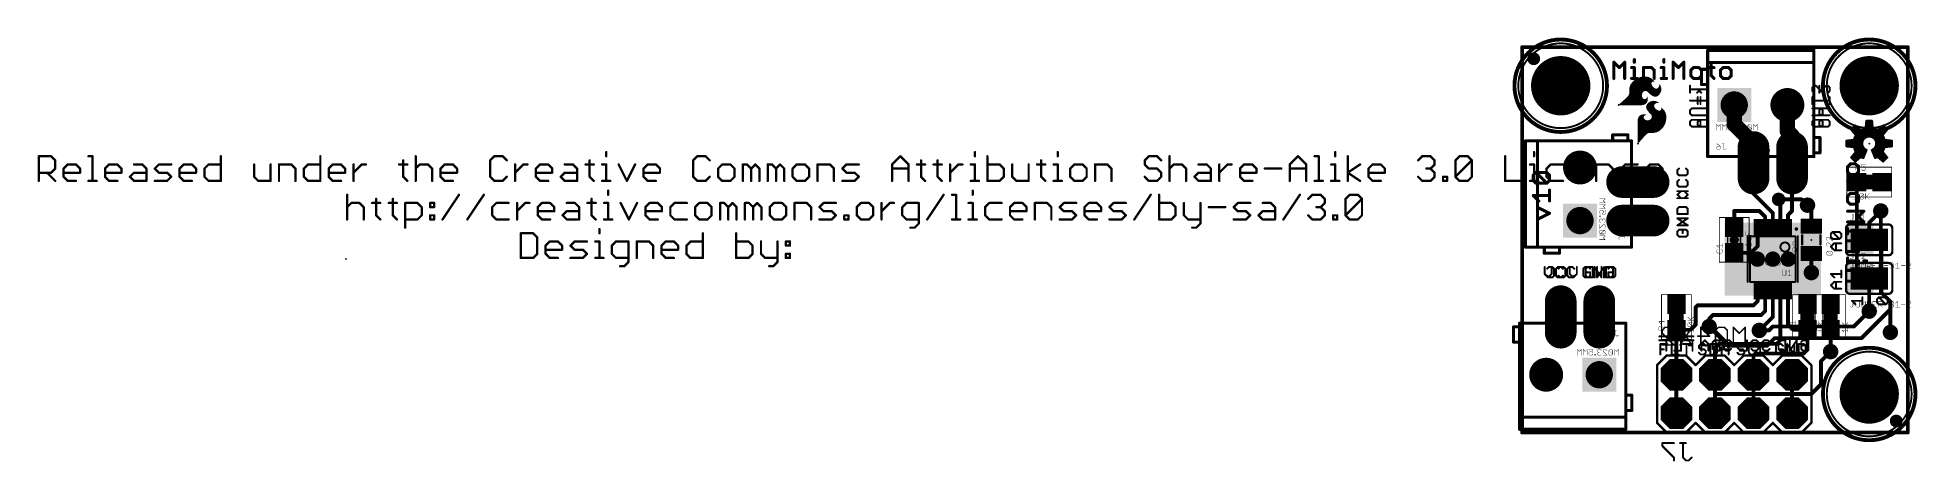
# Model space of a CAD drawing. Extents: x -98 to 26, y -2 to 26.
import ezdxf

# ---------------------------------------------------------------- set-up
doc = ezdxf.new("R2010")
doc.units = 0
for name, color, linetype in [('1', 12, 'CONTINUOUS'), ('16', 132, 'CONTINUOUS'), ('17', 110, 'CONTINUOUS'), ('18', 110, 'CONTINUOUS'), ('20', 53, 'CONTINUOUS'), ('21', 53, 'CONTINUOUS'), ('22', 53, 'CONTINUOUS'), ('23', 53, 'CONTINUOUS'), ('24', 53, 'CONTINUOUS'), ('25', 253, 'CONTINUOUS'), ('26', 253, 'CONTINUOUS'), ('27', 253, 'CONTINUOUS'), ('28', 253, 'CONTINUOUS'), ('29', 253, 'CONTINUOUS'), ('30', 253, 'CONTINUOUS'), ('31', 253, 'CONTINUOUS'), ('39', 12, 'CONTINUOUS'), ('41', 12, 'CONTINUOUS'), ('42', 132, 'CONTINUOUS'), ('44', 253, 'CONTINUOUS'), ('51', 53, 'CONTINUOUS'), ('52', 253, 'CONTINUOUS')]:
    doc.layers.add(name, color=color, linetype=linetype)

# ---------------------------------------------------------------- blocks, each defined once
blk = doc.blocks.new('RECT')
blk.add_solid([(-0.5, -0.5), (0.5, -0.5), (-0.5, 0.5), (0.5, 0.5)])
blk = doc.blocks.new('PIE')
at = {"const_width": 0.5}
blk.add_lwpolyline([(0, -0.25, 1), (0, 0.25, 1), (0, -0.25)], format="xyb", dxfattribs=at)
blk = doc.blocks.new('LONGP100')
at = {"const_width": 1}
blk.add_lwpolyline([(-0.5, 0), (0.5, 0)], dxfattribs=at)
at = {"const_width": 0.5}
for points in [[(-0.5, 0.25, 1), (-0.5, -0.25)], [(0.5, -0.25, 1), (0.5, 0.25)]]:
    blk.add_lwpolyline(points, format="xyb", dxfattribs=at)
blk = doc.blocks.new('ROUNDP')
at = {"const_width": 0.5}
blk.add_lwpolyline([(0, -0.25, 1), (0, 0.25, 1), (0, -0.25)], format="xyb", dxfattribs=at)
blk = doc.blocks.new('SQUAREP')
blk.add_solid([(-0.5, -0.5), (0.5, -0.5), (-0.5, 0.5), (0.5, 0.5)])
blk = doc.blocks.new('OCTAGONP')
at = {"const_width": 0.5}
blk.add_lwpolyline([(-0.25, -0.1036), (-0.25, 0.1036), (-0.1036, 0.25), (0.1036, 0.25), (0.25, 0.1036), (0.25, -0.1036), (0.1036, -0.25), (-0.1036, -0.25), (-0.25, -0.1036), (-0.25, 0.1036)], dxfattribs=at)
blk = doc.blocks.new('ROUNDV')
at = {"const_width": 0.5}
blk.add_lwpolyline([(0, -0.25, 1), (0, 0.25, 1), (0, -0.25)], format="xyb", dxfattribs=at)

msp = doc.modelspace()

# ---------------------------------------------------------------- linework, layer by layer
at = {"layer": '1'}
for points, const_width in [([(0, 25.4), (25.4, 25.4)], 0.254), ([(0, 0), (0, 25.4)], 0.254), ([(25.4, 25.4), (25.4, 0)], 0.254), ([(13.97, 20.32), (13.97, 21.59)], 1.016), ([(17.47, 21.59), (17.47, 19.868)], 1.016), ([(15.24, 19.05), (13.97, 20.32)], 1.016), ([(17.78, 19.558), (17.47, 19.868)], 1.016), ([(17.78, 17.78), (17.78, 19.558)], 1.016), ([(15.24, 17.78), (15.24, 19.05)], 1.016), ([(15.24, 15.748), (15.24, 17.78)], 0.254), ([(17.78, 14.605), (17.78, 17.78)], 0.254), ([(0.7357, 16.9682), (0.9136, 17.1461)], 0.2032), ([(0.7357, 16.6122), (0.7357, 16.9682)], 0.2032), ([(0.9136, 16.4343), (0.7357, 16.6122)], 0.2032), ([(0.9136, 17.1461), (1.6255, 17.1461)], 0.2032), ([(1.6255, 16.4343), (0.9136, 17.1461)], 0.2032), ([(1.6255, 16.4343), (0.9136, 16.4343)], 0.2032), ([(1.6255, 17.1461), (1.8034, 16.9682)], 0.2032), ([(1.8034, 16.6122), (1.6255, 16.4343)], 0.2032), ([(1.8034, 16.9682), (1.8034, 16.6122)], 0.2032), ([(22.0472, 16.4728), (22.01, 16.51)], 0.254), ([(22.0472, 12.7), (22.0472, 16.4728)], 0.254), ([(1.0916, 15.2649), (0.7357, 15.6208)], 0.2032), ([(0.7357, 15.6208), (1.8034, 15.6208)], 0.2032), ([(1.8034, 14.4514), (1.0916, 14.8073)], 0.2032), ([(1.8034, 15.2649), (1.8034, 15.9767)], 0.2032), ([(16.51, 14.478), (15.24, 15.748)], 0.254), ([(17.01, 15.232), (16.891, 15.367)], 0.254), ([(17.01, 13.5395), (17.01, 15.232)], 0.254), ([(19.05, 14.732), (18.796, 14.986)], 0.254), ([(19.05, 13.6), (19.05, 14.732)], 0.254), ([(1.0916, 14.0955), (1.8034, 14.4514)], 0.2032), ([(15.621, 14.605), (13.97, 14.605)], 0.254), ([(13.97, 14.605), (13.97, 13.55)], 0.254), ([(15.51, 13.5395), (15.51, 12.286)], 0.254), ([(16.01, 14.216), (15.621, 14.605)], 0.254), ([(16.01, 13.5395), (16.01, 14.216)], 0.254), ([(16.51, 13.5395), (16.51, 14.478)], 0.254), ([(17.51, 14.335), (17.78, 14.605)], 0.254), ([(17.51, 13.5395), (17.51, 14.335)], 0.254), ([(22.86, 13.843), (23.622, 14.605)], 0.254), ([(22.86, 12.7), (22.86, 13.843)], 0.254), ([(15.51, 12.286), (15.074, 11.85)], 0.254), ([(22.0472, 10.16), (22.0472, 12.7)], 0.254), ([(23.6728, 10.16), (23.6728, 12.7)], 0.254), ([(13.97, 11.85), (15.074, 11.85)], 0.254), ([(15.074, 11.85), (15.494, 11.43)], 0.254), ([(19.05, 11.8), (19.05, 10.541)], 0.254), ([(22.86, 8.001), (22.86, 10.16)], 0.254), ([(23.6728, 10.16), (23.6728, 9.2202)], 0.254), ([(15.51, 8.652), (15.24, 8.382)], 0.254), ([(15.51, 9.3205), (15.51, 8.652)], 0.254), ([(16.01, 9.3205), (16.01, 8.009)], 0.254), ([(16.51, 9.3205), (16.51, 7.62)], 0.254), ([(17.01, 9.3205), (17.01, 6.088)], 0.254), ([(17.51, 9.3205), (17.51, 7.128)], 0.254), ([(23.6728, 9.2202), (24.257, 8.636)], 0.254), ([(24.257, 8.636), (24.257, 6.604)], 0.254), ([(11.557, 8.382), (11.43, 8.255)], 0.254), ([(11.43, 8.255), (11.43, 7.112)], 0.254), ([(15.24, 8.382), (11.557, 8.382)], 0.254), ([(12.573, 7.747), (12.319, 7.493)], 0.254), ([(12.319, 7.493), (12.319, 6.985)], 0.254), ([(15.748, 7.747), (12.573, 7.747)], 0.254), ([(16.51, 7.62), (15.621, 6.731)], 0.254), ([(16.01, 8.009), (15.748, 7.747)], 0.254), ([(10.16, 6.77), (11.088, 6.77)], 0.254), ([(10.16, 6.77), (10.16, 3.81)], 0.254), ([(11.43, 7.112), (11.088, 6.77)], 0.254), ([(17.01, 6.088), (16.764, 5.842)], 0.254), ([(17.51, 7.128), (17.868, 6.77)], 0.254), ([(18.796, 6.77), (17.868, 6.77)], 0.254), ([(18.796, 6.77), (18.796, 5.461)], 0.254), ([(20.32, 6.77), (20.32, 5.334)], 0.254), ([(12.954, 5.842), (12.7, 5.588)], 0.254), ([(12.7, 5.588), (12.7, 3.81)], 0.254), ([(16.764, 5.842), (12.954, 5.842)], 0.254), ([(15.367, 5.207), (15.24, 5.08)], 0.254), ([(15.24, 5.08), (15.24, 3.81)], 0.254), ([(18.542, 5.207), (15.367, 5.207)], 0.254), ([(18.796, 5.461), (18.542, 5.207)], 0.254), ([(15.24, 3.81), (15.24, 1.27)], 0.254), ([(17.78, 3.81), (17.78, 1.27)], 0.254), ([(25.4, 0), (0, 0)], 0.254)]:
    msp.add_lwpolyline(points, dxfattribs=dict(at, const_width=const_width))
for points, const_width in [([(0, 25.4635, 1), (0, 25.3365)], 0.127), ([(0.0635, 25.4, 1), (-0.0635, 25.4)], 0.127), ([(25.4635, 25.4, 1), (25.3365, 25.4)], 0.127), ([(25.4, 25.3365, 1), (25.4, 25.4635)], 0.127), ([(14.224, 21.59, 1), (13.716, 21.59)], 0.508), ([(17.724, 21.59, 1), (17.216, 21.59)], 0.508), ([(14.1496, 20.4996, 1), (13.7904, 20.1404)], 0.508), ([(13.716, 20.32, 1), (14.224, 20.32)], 0.508), ([(17.6496, 20.0476, 1), (17.2904, 19.6884)], 0.508), ([(17.216, 19.868, 1), (17.724, 19.868)], 0.508), ([(18.034, 19.558, 1), (17.526, 19.558)], 0.508), ([(17.6004, 19.3784, 1), (17.9596, 19.7376)], 0.508), ([(15.494, 19.05, 1), (14.986, 19.05)], 0.508), ([(15.0604, 18.8704, 1), (15.4196, 19.2296)], 0.508), ([(14.986, 17.78, 1), (15.494, 17.78)], 0.508), ([(15.3035, 17.78, 1), (15.1765, 17.78)], 0.127), ([(17.526, 17.78, 1), (18.034, 17.78)], 0.508), ([(17.8435, 17.78, 1), (17.7165, 17.78)], 0.127), ([(0.7865, 16.9682, 1), (0.6849, 16.9682)], 0.1016), ([(0.6998, 17.0041, 1), (0.7716, 16.9322)], 0.1016), ([(0.7716, 16.6482, 1), (0.6998, 16.5763)], 0.1016), ([(0.6849, 16.6122, 1), (0.7865, 16.6122)], 0.1016), ([(0.9136, 17.1969, 1), (0.9136, 17.0953)], 0.1016), ([(0.9496, 17.182, 1), (0.8777, 17.1102)], 0.1016), ([(0.9136, 16.4851, 1), (0.9136, 16.3835)], 0.1016), ([(0.9496, 17.1102, 1), (0.8777, 17.182)], 0.1016), ([(0.8777, 16.3984, 1), (0.9496, 16.4702)], 0.1016), ([(1.6614, 17.182, 1), (1.5895, 17.1102)], 0.1016), ([(1.5895, 16.4702, 1), (1.6614, 16.3984)], 0.1016), ([(1.5895, 16.3984, 1), (1.6614, 16.4702)], 0.1016), ([(1.6255, 17.0953, 1), (1.6255, 17.1969)], 0.1016), ([(1.6255, 16.3835, 1), (1.6255, 16.4851)], 0.1016), ([(1.8542, 16.9682, 1), (1.7526, 16.9682)], 0.1016), ([(1.7526, 16.6122, 1), (1.8542, 16.6122)], 0.1016), ([(1.7675, 16.9322, 1), (1.8393, 17.0041)], 0.1016), ([(1.8393, 16.5763, 1), (1.7675, 16.6482)], 0.1016), ([(22.0549, 16.5549, 1), (21.9651, 16.4651)], 0.127), ([(22.1107, 16.4728, 1), (21.9837, 16.4728)], 0.127), ([(22.0023, 16.4279, 1), (22.0921, 16.5177)], 0.127), ([(0.7716, 15.6567, 1), (0.6998, 15.5849)], 0.1016), ([(0.7357, 15.6716, 1), (0.7357, 15.57)], 0.1016), ([(1.1143, 14.8527, 1), (1.0689, 14.7619)], 0.1016), ([(1.0557, 15.229, 1), (1.1275, 15.3008)], 0.1016), ([(1.8542, 15.9767, 1), (1.7526, 15.9767)], 0.1016), ([(1.7526, 15.2649, 1), (1.8542, 15.2649)], 0.1016), ([(1.8034, 15.57, 1), (1.8034, 15.6716)], 0.1016), ([(15.2849, 15.7929, 1), (15.1951, 15.7031)], 0.127), ([(15.1765, 15.748, 1), (15.3035, 15.748)], 0.127), ([(16.9386, 15.409, 1), (16.8434, 15.325)], 0.127), ([(17.0735, 15.232, 1), (16.9465, 15.232)], 0.127), ([(16.9624, 15.19, 1), (17.0576, 15.274)], 0.127), ([(18.8409, 15.0309, 1), (18.7511, 14.9411)], 0.127), ([(1.0689, 14.1409, 1), (1.1143, 14.0501)], 0.1016), ([(1.8261, 14.406, 1), (1.7807, 14.4968)], 0.1016), ([(1.7807, 14.406, 1), (1.8261, 14.4968)], 0.1016), ([(13.97, 14.6685, 1), (13.97, 14.5415)], 0.127), ([(14.0335, 14.605, 1), (13.9065, 14.605)], 0.127), ([(15.5735, 13.5395, 1), (15.4465, 13.5395)], 0.127), ([(15.6659, 14.6499, 1), (15.5761, 14.5601)], 0.127), ([(15.621, 14.5415, 1), (15.621, 14.6685)], 0.127), ([(16.0735, 14.216, 1), (15.9465, 14.216)], 0.127), ([(15.9651, 14.1711, 1), (16.0549, 14.2609)], 0.127), ([(16.5735, 14.478, 1), (16.4465, 14.478)], 0.127), ([(16.4651, 14.4331, 1), (16.5549, 14.5229)], 0.127), ([(17.5735, 14.335, 1), (17.4465, 14.335)], 0.127), ([(17.4651, 14.3799, 1), (17.5549, 14.2901)], 0.127), ([(17.7165, 14.605, 1), (17.8435, 14.605)], 0.127), ([(17.8249, 14.5601, 1), (17.7351, 14.6499)], 0.127), ([(19.1135, 14.732, 1), (18.9865, 14.732)], 0.127), ([(18.9865, 13.6, 1), (19.1135, 13.6)], 0.127), ([(19.0051, 14.6871, 1), (19.0949, 14.7769)], 0.127), ([(22.9235, 13.843, 1), (22.7965, 13.843)], 0.127), ([(22.8151, 13.8879, 1), (22.9049, 13.7981)], 0.127), ([(23.6669, 14.5601, 1), (23.5771, 14.6499)], 0.127), ([(13.9065, 13.55, 1), (14.0335, 13.55)], 0.127), ([(15.5549, 12.2411, 1), (15.4651, 12.3309)], 0.127), ([(15.9465, 13.5395, 1), (16.0735, 13.5395)], 0.127), ([(16.4465, 13.5395, 1), (16.5735, 13.5395)], 0.127), ([(16.9465, 13.5395, 1), (17.0735, 13.5395)], 0.127), ([(17.4465, 13.5395, 1), (17.5735, 13.5395)], 0.127), ([(22.1107, 12.7, 1), (21.9837, 12.7)], 0.127), ([(21.9837, 12.7, 1), (22.1107, 12.7)], 0.127), ([(22.7965, 12.7, 1), (22.9235, 12.7)], 0.127), ([(23.7363, 12.7, 1), (23.6093, 12.7)], 0.127), ([(13.97, 11.9135, 1), (13.97, 11.7865)], 0.127), ([(15.1189, 11.8949, 1), (15.0291, 11.8051)], 0.127), ([(15.0291, 11.8949, 1), (15.1189, 11.8051)], 0.127), ([(15.074, 11.7865, 1), (15.074, 11.9135)], 0.127), ([(15.4465, 12.286, 1), (15.5735, 12.286)], 0.127), ([(15.4491, 11.3851, 1), (15.5389, 11.4749)], 0.127), ([(19.1135, 11.8, 1), (18.9865, 11.8)], 0.127), ([(18.9865, 10.541, 1), (19.1135, 10.541)], 0.127), ([(21.9837, 10.16, 1), (22.1107, 10.16)], 0.127), ([(22.9235, 10.16, 1), (22.7965, 10.16)], 0.127), ([(23.7363, 10.16, 1), (23.6093, 10.16)], 0.127), ([(23.6093, 10.16, 1), (23.7363, 10.16)], 0.127), ([(15.5735, 9.3205, 1), (15.4465, 9.3205)], 0.127), ([(15.4465, 8.652, 1), (15.5735, 8.652)], 0.127), ([(15.5549, 8.6071, 1), (15.4651, 8.6969)], 0.127), ([(16.0735, 9.3205, 1), (15.9465, 9.3205)], 0.127), ([(16.5735, 9.3205, 1), (16.4465, 9.3205)], 0.127), ([(17.0735, 9.3205, 1), (16.9465, 9.3205)], 0.127), ([(17.5735, 9.3205, 1), (17.4465, 9.3205)], 0.127), ([(23.7177, 9.2651, 1), (23.6279, 9.1753)], 0.127), ([(23.6093, 9.2202, 1), (23.7363, 9.2202)], 0.127), ([(24.3205, 8.636, 1), (24.1935, 8.636)], 0.127), ([(24.2121, 8.5911, 1), (24.3019, 8.6809)], 0.127), ([(11.4935, 8.255, 1), (11.3665, 8.255)], 0.127), ([(11.3851, 8.2999, 1), (11.4749, 8.2101)], 0.127), ([(11.557, 8.4455, 1), (11.557, 8.3185)], 0.127), ([(11.6019, 8.3371, 1), (11.5121, 8.4269)], 0.127), ([(12.3825, 7.493, 1), (12.2555, 7.493)], 0.127), ([(12.2741, 7.5379, 1), (12.3639, 7.4481)], 0.127), ([(12.573, 7.8105, 1), (12.573, 7.6835)], 0.127), ([(12.6179, 7.7021, 1), (12.5281, 7.7919)], 0.127), ([(15.1951, 8.4269, 1), (15.2849, 8.3371)], 0.127), ([(15.24, 8.3185, 1), (15.24, 8.4455)], 0.127), ([(15.7031, 7.7919, 1), (15.7929, 7.7021)], 0.127), ([(15.748, 7.6835, 1), (15.748, 7.8105)], 0.127), ([(15.9465, 8.009, 1), (16.0735, 8.009)], 0.127), ([(16.0549, 7.9641, 1), (15.9651, 8.0539)], 0.127), ([(16.4465, 7.62, 1), (16.5735, 7.62)], 0.127), ([(16.5549, 7.5751, 1), (16.4651, 7.6649)], 0.127), ([(22.7965, 8.001, 1), (22.9235, 8.001)], 0.127), ([(10.16, 6.8335, 1), (10.16, 6.7065)], 0.127), ([(10.2235, 6.77, 1), (10.0965, 6.77)], 0.127), ([(11.0431, 6.8149, 1), (11.1329, 6.7251)], 0.127), ([(11.088, 6.7065, 1), (11.088, 6.8335)], 0.127), ([(11.3665, 7.112, 1), (11.4935, 7.112)], 0.127), ([(11.4749, 7.0671, 1), (11.3851, 7.1569)], 0.127), ([(12.2555, 6.985, 1), (12.3825, 6.985)], 0.127), ([(15.5761, 6.7759, 1), (15.6659, 6.6861)], 0.127), ([(17.0549, 6.0431, 1), (16.9651, 6.1329)], 0.127), ([(17.5549, 7.1729, 1), (17.4651, 7.0831)], 0.127), ([(17.4465, 7.128, 1), (17.5735, 7.128)], 0.127), ([(17.868, 6.8335, 1), (17.868, 6.7065)], 0.127), ([(17.8231, 6.7251, 1), (17.9129, 6.8149)], 0.127), ([(18.8595, 6.77, 1), (18.7325, 6.77)], 0.127), ([(18.796, 6.7065, 1), (18.796, 6.8335)], 0.127), ([(20.3835, 6.77, 1), (20.2565, 6.77)], 0.127), ([(24.1935, 6.604, 1), (24.3205, 6.604)], 0.127), ([(12.7635, 5.588, 1), (12.6365, 5.588)], 0.127), ([(12.6551, 5.6329, 1), (12.7449, 5.5431)], 0.127), ([(12.954, 5.9055, 1), (12.954, 5.7785)], 0.127), ([(12.9989, 5.7971, 1), (12.9091, 5.8869)], 0.127), ([(15.3035, 5.08, 1), (15.1765, 5.08)], 0.127), ([(15.1951, 5.1249, 1), (15.2849, 5.0351)], 0.127), ([(15.367, 5.2705, 1), (15.367, 5.1435)], 0.127), ([(15.4119, 5.1621, 1), (15.3221, 5.2519)], 0.127), ([(16.7191, 5.8869, 1), (16.8089, 5.7971)], 0.127), ([(16.764, 5.7785, 1), (16.764, 5.9055)], 0.127), ([(16.9465, 6.088, 1), (17.0735, 6.088)], 0.127), ([(18.4971, 5.2519, 1), (18.5869, 5.1621)], 0.127), ([(18.542, 5.1435, 1), (18.542, 5.2705)], 0.127), ([(18.7325, 5.461, 1), (18.8595, 5.461)], 0.127), ([(18.8409, 5.4161, 1), (18.7511, 5.5059)], 0.127), ([(20.2565, 5.334, 1), (20.3835, 5.334)], 0.127), ([(10.0965, 3.81, 1), (10.2235, 3.81)], 0.127), ([(12.6365, 3.81, 1), (12.7635, 3.81)], 0.127), ([(15.3035, 3.81, 1), (15.1765, 3.81)], 0.127), ([(15.1765, 3.81, 1), (15.3035, 3.81)], 0.127), ([(17.8435, 3.81, 1), (17.7165, 3.81)], 0.127), ([(15.1765, 1.27, 1), (15.3035, 1.27)], 0.127), ([(17.7165, 1.27, 1), (17.8435, 1.27)], 0.127), ([(0, 0.0635, 1), (0, -0.0635)], 0.127), ([(-0.0635, 0, 1), (0.0635, 0)], 0.127), ([(25.3365, 0, 1), (25.4635, 0)], 0.127), ([(25.4, -0.0635, 1), (25.4, 0.0635)], 0.127)]:
    msp.add_lwpolyline(points, format="xyb", dxfattribs=dict(at, const_width=const_width))
at = {"layer": '16', "const_width": 0.254}
for points in [[(0, 25.4), (25.4, 25.4)], [(0, 0), (0, 25.4)], [(25.4, 25.4), (25.4, 0)], [(16.891, 15.367), (18.415, 15.367)], [(18.415, 15.367), (18.796, 14.986)], [(23.622, 14.605), (23.622, 9.271)], [(23.622, 9.271), (24.257, 8.636)], [(24.257, 8.636), (24.257, 8.128)], [(21.844, 6.985), (22.86, 8.001)], [(24.257, 8.128), (22.352, 6.223)], [(13.589, 5.715), (12.319, 6.985)], [(15.621, 6.731), (16.256, 6.731)], [(16.637, 6.223), (16.129, 5.715)], [(16.256, 6.731), (16.51, 6.985)], [(16.51, 6.985), (21.844, 6.985)], [(22.352, 6.223), (16.637, 6.223)], [(16.129, 5.715), (13.589, 5.715)], [(20.32, 5.334), (19.685, 4.699)], [(10.16, 1.27), (10.16, 3.81)], [(12.7, 3.81), (12.7, 2.54)], [(19.685, 4.699), (19.685, 3.175)], [(19.05, 2.54), (12.7, 2.54)], [(12.7, 2.54), (12.7, 1.27)], [(19.685, 3.175), (19.05, 2.54)], [(25.4, 0), (0, 0)]]:
    msp.add_lwpolyline(points, dxfattribs=at)
at = {"layer": '16', "const_width": 0.127}
for points in [[(0, 25.4635, 1), (0, 25.3365)], [(0.0635, 25.4, 1), (-0.0635, 25.4)], [(25.4635, 25.4, 1), (25.3365, 25.4)], [(25.4, 25.3365, 1), (25.4, 25.4635)], [(16.891, 15.4305, 1), (16.891, 15.3035)], [(18.4599, 15.4119, 1), (18.3701, 15.3221)], [(18.415, 15.3035, 1), (18.415, 15.4305)], [(18.7511, 14.9411, 1), (18.8409, 15.0309)], [(23.6855, 14.605, 1), (23.5585, 14.605)], [(23.6669, 9.3159, 1), (23.5771, 9.2261)], [(23.5585, 9.271, 1), (23.6855, 9.271)], [(24.3205, 8.636, 1), (24.1935, 8.636)], [(24.2121, 8.5911, 1), (24.3019, 8.6809)], [(22.9049, 7.9561, 1), (22.8151, 8.0459)], [(24.1935, 8.128, 1), (24.3205, 8.128)], [(24.3019, 8.0831, 1), (24.2121, 8.1729)], [(12.3639, 7.0299, 1), (12.2741, 6.9401)], [(15.621, 6.7945, 1), (15.621, 6.6675)], [(16.2111, 6.7759, 1), (16.3009, 6.6861)], [(16.256, 6.6675, 1), (16.256, 6.7945)], [(16.51, 7.0485, 1), (16.51, 6.9215)], [(16.5549, 6.9401, 1), (16.4651, 7.0299)], [(16.637, 6.2865, 1), (16.637, 6.1595)], [(16.6819, 6.1781, 1), (16.5921, 6.2679)], [(21.7991, 7.0299, 1), (21.8889, 6.9401)], [(21.844, 6.9215, 1), (21.844, 7.0485)], [(22.3071, 6.2679, 1), (22.3969, 6.1781)], [(22.352, 6.1595, 1), (22.352, 6.2865)], [(13.589, 5.7785, 1), (13.589, 5.6515)], [(13.5441, 5.6701, 1), (13.6339, 5.7599)], [(16.0841, 5.7599, 1), (16.1739, 5.6701)], [(16.129, 5.6515, 1), (16.129, 5.7785)], [(20.3649, 5.2891, 1), (20.2751, 5.3789)], [(10.2235, 3.81, 1), (10.0965, 3.81)], [(12.7635, 3.81, 1), (12.6365, 3.81)], [(19.7485, 4.699, 1), (19.6215, 4.699)], [(19.6401, 4.7439, 1), (19.7299, 4.6541)], [(12.7, 2.6035, 1), (12.7, 2.4765)], [(12.7635, 2.54, 1), (12.6365, 2.54)], [(12.6365, 2.54, 1), (12.7635, 2.54)], [(19.0051, 2.5849, 1), (19.0949, 2.4951)], [(19.05, 2.4765, 1), (19.05, 2.6035)], [(19.6215, 3.175, 1), (19.7485, 3.175)], [(19.7299, 3.1301, 1), (19.6401, 3.2199)], [(10.0965, 1.27, 1), (10.2235, 1.27)], [(12.6365, 1.27, 1), (12.7635, 1.27)], [(0, 0.0635, 1), (0, -0.0635)], [(-0.0635, 0, 1), (0.0635, 0)], [(25.3365, 0, 1), (25.4635, 0)], [(25.4, -0.0635, 1), (25.4, 0.0635)]]:
    msp.add_lwpolyline(points, format="xyb", dxfattribs=at)
at = {"layer": '20', "const_width": 0.254}
for points in [[(0, 0), (0, 25.4)], [(0, 25.4), (25.4, 25.4)], [(25.4, 25.4), (25.4, 0)], [(25.4, 0), (0, 0)]]:
    msp.add_lwpolyline(points, dxfattribs=at)
at = {"layer": '20', "const_width": 0.127}
for points in [[(0.0635, 25.4, 1), (-0.0635, 25.4)], [(0, 25.4635, 1), (0, 25.3365)], [(25.4635, 25.4, 1), (25.3365, 25.4)], [(25.4, 25.3365, 1), (25.4, 25.4635)], [(0, 0.0635, 1), (0, -0.0635)], [(-0.0635, 0, 1), (0.0635, 0)], [(25.3365, 0, 1), (25.4635, 0)], [(25.4, -0.0635, 1), (25.4, 0.0635)]]:
    msp.add_lwpolyline(points, format="xyb", dxfattribs=at)
at = {"layer": '20'}
for centre in [(2.54, 22.86), (22.86, 22.86), (22.86, 2.54)]:
    msp.add_circle(centre, 1.651, dxfattribs=at)
at = {"layer": '21'}
for points, const_width in [([(6.0417, 23.3426), (6.0417, 24.4103)], 0.2032), ([(6.0417, 24.4103), (6.3976, 24.0544)], 0.2032), ([(6.3976, 24.0544), (6.7535, 24.4103)], 0.2032), ([(6.7535, 24.4103), (6.7535, 23.3426)], 0.2032), ([(7.2111, 24.0544), (7.3891, 24.0544)], 0.2032), ([(7.3891, 24.5883), (7.3891, 24.4103)], 0.2032), ([(7.3891, 24.0544), (7.3891, 23.3426)], 0.2032), ([(7.9907, 23.3426), (7.9907, 24.0544)], 0.2032), ([(7.9907, 24.0544), (8.5246, 24.0544)], 0.2032), ([(8.5246, 24.0544), (8.7025, 23.8765)], 0.2032), ([(8.7025, 23.8765), (8.7025, 23.3426)], 0.2032), ([(9.1601, 24.0544), (9.338, 24.0544)], 0.2032), ([(9.338, 24.5883), (9.338, 24.4103)], 0.2032), ([(9.338, 24.0544), (9.338, 23.3426)], 0.2032), ([(9.9397, 23.3426), (9.9397, 24.4103)], 0.2032), ([(9.9397, 24.4103), (10.2956, 24.0544)], 0.2032), ([(10.2956, 24.0544), (10.6515, 24.4103)], 0.2032), ([(10.6515, 24.4103), (10.6515, 23.3426)], 0.2032), ([(11.287, 24.0544), (11.1091, 23.8765)], 0.2032), ([(11.1091, 23.8765), (11.1091, 23.5206)], 0.2032), ([(11.1091, 23.5206), (11.287, 23.3426)], 0.2032), ([(11.6429, 24.0544), (11.287, 24.0544)], 0.2032), ([(11.8209, 23.8765), (11.6429, 24.0544)], 0.2032), ([(11.6429, 23.3426), (11.8209, 23.5206)], 0.2032), ([(11.8209, 23.5206), (11.8209, 23.8765)], 0.2032), ([(12.2785, 24.0544), (12.6344, 24.0544)], 0.2032), ([(12.4564, 24.2324), (12.4564, 23.5206)], 0.2032), ([(12.4564, 23.5206), (12.6344, 23.3426)], 0.2032), ([(13.236, 24.0544), (13.0581, 23.8765)], 0.2032), ([(13.0581, 23.8765), (13.0581, 23.5206)], 0.2032), ([(13.0581, 23.5206), (13.236, 23.3426)], 0.2032), ([(13.5919, 24.0544), (13.236, 24.0544)], 0.2032), ([(13.7699, 23.8765), (13.5919, 24.0544)], 0.2032), ([(13.5919, 23.3426), (13.7699, 23.5206)], 0.2032), ([(13.7699, 23.5206), (13.7699, 23.8765)], 0.2032), ([(7.2111, 23.3426), (7.567, 23.3426)], 0.2032), ([(9.1601, 23.3426), (9.516, 23.3426)], 0.2032), ([(11.287, 23.3426), (11.6429, 23.3426)], 0.2032), ([(11.7979, 22.4019), (11.5691, 22.6307)], 0.127), ([(11.5691, 22.6307), (12.2555, 22.6307)], 0.127), ([(12.2555, 22.4019), (12.2555, 22.8595)], 0.127), ([(13.236, 23.3426), (13.5919, 23.3426)], 0.2032), ([(19.2273, 22.8595), (19.1129, 22.7451)], 0.127), ([(19.1129, 22.7451), (19.1129, 22.5163)], 0.127), ([(19.1129, 22.5163), (19.2273, 22.4019)], 0.127), ([(19.3417, 22.8595), (19.2273, 22.8595)], 0.127), ([(19.7993, 22.4019), (19.3417, 22.8595)], 0.127), ([(19.7993, 22.8595), (19.7993, 22.4019)], 0.127), ([(8.1877, 21.5341), (8.1791, 21.4604)], 0.0254), ([(8.1791, 21.4604), (8.189, 21.3869)], 0.0254), ([(8.1794, 21.463), (8.6954, 21.463)], 0.0254), ([(8.1822, 21.4376), (8.706, 21.4376)], 0.0254), ([(8.1824, 21.4884), (8.6859, 21.4884)], 0.0254), ([(8.1853, 21.5138), (8.6808, 21.5138)], 0.0254), ([(8.1856, 21.4122), (8.7205, 21.4122)], 0.0254), ([(8.2145, 21.6033), (8.1877, 21.5341)], 0.0254), ([(8.189, 21.3869), (8.217, 21.3182)], 0.0254), ([(8.1891, 21.3868), (8.7362, 21.3868)], 0.0254), ([(8.1897, 21.5392), (8.6814, 21.5392)], 0.0254), ([(8.1994, 21.3614), (8.7573, 21.3614)], 0.0254), ([(8.1995, 21.5646), (8.6864, 21.5646)], 0.0254), ([(8.2093, 21.59), (8.694, 21.59)], 0.0254), ([(8.2098, 21.336), (8.7809, 21.336)], 0.0254), ([(8.2576, 21.6637), (8.2145, 21.6033)], 0.0254), ([(8.217, 21.3182), (8.3356, 21.1424)], 0.0254), ([(8.2221, 21.3106), (8.8105, 21.3106)], 0.0254), ([(8.2231, 21.6154), (8.7052, 21.6154)], 0.0254), ([(8.2393, 21.2852), (8.8445, 21.2852)], 0.0254), ([(8.2412, 21.6408), (8.721, 21.6408)], 0.0254), ([(8.2564, 21.2598), (8.8797, 21.2598)], 0.0254), ([(8.3272, 21.7296), (8.2576, 21.6637)], 0.0254), ([(8.2602, 21.6662), (8.7426, 21.6662)], 0.0254), ([(8.2735, 21.2344), (8.9178, 21.2344)], 0.0254), ([(8.2871, 21.6916), (8.7697, 21.6916)], 0.0254), ([(8.2907, 21.209), (8.9824, 21.209)], 0.0254), ([(8.3078, 21.1836), (9.3768, 21.1836)], 0.0254), ([(8.3139, 21.717), (8.8168, 21.717)], 0.0254), ([(8.3249, 21.1582), (9.3904, 21.1582)], 0.0254), ([(8.4049, 21.7856), (8.3272, 21.7296)], 0.0254), ([(8.3356, 21.1424), (8.4811, 20.988)], 0.0254), ([(8.3446, 21.1328), (9.404, 21.1328)], 0.0254), ([(8.345, 21.7424), (8.984, 21.7424)], 0.0254), ([(8.3686, 21.1074), (9.4177, 21.1074)], 0.0254), ([(8.3802, 21.7678), (8.9513, 21.7678)], 0.0254), ([(8.3925, 21.082), (9.4285, 21.082)], 0.0254), ([(8.4829, 21.8244), (8.4049, 21.7856)], 0.0254), ([(8.4164, 21.0566), (9.4376, 21.0566)], 0.0254), ([(8.4202, 21.7932), (8.9017, 21.7932)], 0.0254), ([(8.4712, 21.8186), (8.843, 21.8186)], 0.0254), ([(8.5669, 21.8476), (8.4829, 21.8244)], 0.0254), ([(8.554, 21.844), (8.7504, 21.844)], 0.0254), ([(8.6538, 21.8542), (8.5669, 21.8476)], 0.0254), ([(8.7439, 21.8457), (8.6538, 21.8542)], 0.0254), ([(8.6804, 21.516), (8.6818, 21.5494)], 0.0254), ([(8.6869, 21.4833), (8.6804, 21.516)], 0.0254), ([(8.6818, 21.5494), (8.6984, 21.6044)], 0.0254), ([(8.7084, 21.4318), (8.6869, 21.4833)], 0.0254), ([(8.6984, 21.6044), (8.7287, 21.6533)], 0.0254), ([(8.7377, 21.3843), (8.7084, 21.4318)], 0.0254), ([(8.7287, 21.6533), (8.7707, 21.6925)], 0.0254), ([(8.774, 21.3419), (8.7377, 21.3843)], 0.0254), ([(8.8316, 21.8237), (8.7439, 21.8457)], 0.0254), ([(8.7707, 21.6925), (8.8215, 21.7195)], 0.0254), ([(8.8164, 21.3055), (8.774, 21.3419)], 0.0254), ([(8.9078, 21.2395), (8.8164, 21.3055)], 0.0254), ([(8.8215, 21.7195), (8.8727, 21.734)], 0.0254), ([(8.8545, 21.8135), (8.8316, 21.8237)], 0.0254), ([(8.8901, 21.7983), (8.8545, 21.8135)], 0.0254), ([(8.8727, 21.734), (8.9256, 21.7399)], 0.0254), ([(8.9405, 21.7762), (8.8901, 21.7983)], 0.0254), ([(8.9591, 21.2133), (8.9078, 21.2395)], 0.0254), ([(8.9256, 21.7399), (8.9866, 21.7399)], 0.0254), ([(8.984, 21.7424), (8.9405, 21.7762)], 0.0254), ([(9.0157, 21.2029), (8.9591, 21.2133)], 0.0254), ([(8.9865, 21.7399), (8.984, 21.7424)], 0.0254), ([(8.9866, 21.7399), (8.9865, 21.7399)], 0.0254), ([(9.0729, 21.209), (9.0157, 21.2029)], 0.0254), ([(9.0933, 21.2166), (9.0729, 21.209)], 0.0254), ([(9.0729, 21.209), (9.3585, 21.209)], 0.0254), ([(9.1322, 21.2434), (9.0933, 21.2166)], 0.0254), ([(9.1191, 21.2344), (9.3383, 21.2344)], 0.0254), ([(9.1618, 21.2801), (9.1322, 21.2434)], 0.0254), ([(9.1454, 21.2598), (9.318, 21.2598)], 0.0254), ([(9.1675, 21.2936), (9.1618, 21.2801)], 0.0254), ([(9.164, 21.2852), (9.2978, 21.2852)], 0.0254), ([(9.1695, 21.3081), (9.1675, 21.2936)], 0.0254), ([(9.2821, 21.3049), (9.1695, 21.397)], 0.0254), ([(9.1695, 21.397), (9.1695, 21.3081)], 0.0254), ([(9.1695, 21.3868), (9.182, 21.3868)], 0.0254), ([(9.1695, 21.3614), (9.213, 21.3614)], 0.0254), ([(9.1695, 21.336), (9.2441, 21.336)], 0.0254), ([(9.1695, 21.3106), (9.2751, 21.3106)], 0.0254), ([(9.3727, 21.1912), (9.2821, 21.3049)], 0.0254), ([(9.4228, 21.0978), (9.3727, 21.1912)], 0.0254), ([(9.4586, 20.998), (9.4228, 21.0978)], 0.0254), ([(11.5691, 21.6535), (11.5691, 22.1111)], 0.127), ([(12.2555, 21.8823), (11.5691, 21.8823)], 0.127), ([(12.1411, 21.3627), (11.5691, 21.3627)], 0.127), ([(12.2555, 21.2483), (12.1411, 21.3627)], 0.127), ([(12.1411, 20.9051), (12.2555, 21.0195)], 0.127), ([(12.2555, 21.0195), (12.2555, 21.2483)], 0.127), ([(19.1129, 21.6535), (19.1129, 22.1111)], 0.127), ([(19.7993, 21.8823), (19.1129, 21.8823)], 0.127), ([(19.6849, 21.3627), (19.1129, 21.3627)], 0.127), ([(19.7993, 21.2483), (19.6849, 21.3627)], 0.127), ([(19.6849, 20.9051), (19.7993, 21.0195)], 0.127), ([(19.7993, 21.0195), (19.7993, 21.2483)], 0.127), ([(7.6271, 20.652), (7.6201, 20.5689)], 0.0254), ([(7.6201, 20.5689), (7.6201, 19.0525)], 0.0254), ([(7.6201, 20.5486), (9.4622, 20.5486)], 0.0254), ([(7.6201, 20.5232), (9.4584, 20.5232)], 0.0254), ([(7.6201, 20.4978), (9.4521, 20.4978)], 0.0254), ([(7.6201, 20.4724), (9.4434, 20.4724)], 0.0254), ([(7.6201, 20.447), (9.4346, 20.447)], 0.0254), ([(7.6201, 20.4216), (9.4259, 20.4216)], 0.0254), ([(7.6201, 20.3962), (9.4171, 20.3962)], 0.0254), ([(7.6201, 20.3708), (9.4084, 20.3708)], 0.0254), ([(7.6201, 20.3454), (9.3996, 20.3454)], 0.0254), ([(7.6201, 20.32), (9.3891, 20.32)], 0.0254), ([(7.6201, 20.2946), (9.3748, 20.2946)], 0.0254), ([(7.6201, 20.2692), (9.3605, 20.2692)], 0.0254), ([(7.6201, 20.2438), (9.3462, 20.2438)], 0.0254), ([(7.6201, 20.2184), (9.3319, 20.2184)], 0.0254), ([(7.6201, 20.193), (9.3176, 20.193)], 0.0254), ([(7.6201, 20.1676), (9.3033, 20.1676)], 0.0254), ([(7.6201, 20.1422), (9.2848, 20.1422)], 0.0254), ([(7.6201, 20.1168), (9.2645, 20.1168)], 0.0254), ([(7.6201, 20.0914), (9.2442, 20.0914)], 0.0254), ([(7.6201, 20.066), (9.2239, 20.066)], 0.0254), ([(7.6201, 20.0406), (9.2013, 20.0406)], 0.0254), ([(7.6201, 20.0152), (9.1744, 20.0152)], 0.0254), ([(7.6201, 19.9898), (9.1474, 19.9898)], 0.0254), ([(7.6201, 19.9644), (9.1205, 19.9644)], 0.0254), ([(7.6201, 19.939), (9.0889, 19.939)], 0.0254), ([(7.6201, 19.9136), (9.0529, 19.9136)], 0.0254), ([(7.6201, 19.8882), (9.0169, 19.8882)], 0.0254), ([(7.6201, 19.8628), (8.9761, 19.8628)], 0.0254), ([(7.6201, 19.8374), (8.924, 19.8374)], 0.0254), ([(7.6201, 19.812), (8.8719, 19.812)], 0.0254), ([(7.6205, 20.574), (8.1942, 20.574)], 0.0254), ([(7.6227, 20.5994), (8.1194, 20.5994)], 0.0254), ([(7.6248, 20.6248), (8.0772, 20.6248)], 0.0254), ([(7.6269, 20.6502), (8.0477, 20.6502)], 0.0254), ([(7.6511, 20.7319), (7.6271, 20.652)], 0.0254), ([(7.6341, 20.6756), (8.0269, 20.6756)], 0.0254), ([(7.6418, 20.701), (8.0139, 20.701)], 0.0254), ([(7.6494, 20.7264), (8.0053, 20.7264)], 0.0254), ([(7.6912, 20.8051), (7.6511, 20.7319)], 0.0254), ([(7.662, 20.7518), (7.9996, 20.7518)], 0.0254), ([(7.6759, 20.7772), (7.9988, 20.7772)], 0.0254), ([(7.6898, 20.8026), (7.9991, 20.8026)], 0.0254), ([(7.7382, 20.8601), (7.6912, 20.8051)], 0.0254), ([(7.7108, 20.828), (8.0047, 20.828)], 0.0254), ([(7.7325, 20.8534), (8.0127, 20.8534)], 0.0254), ([(7.7952, 20.9045), (7.7382, 20.8601)], 0.0254), ([(7.7622, 20.8788), (8.0349, 20.8788)], 0.0254), ([(7.7948, 20.9042), (8.0699, 20.9042)], 0.0254), ([(7.86, 20.9366), (7.7952, 20.9045)], 0.0254), ([(7.8459, 20.9296), (8.1049, 20.9296)], 0.0254), ([(7.9299, 20.955), (7.86, 20.9366)], 0.0254), ([(8.0239, 20.9624), (7.9299, 20.955)], 0.0254), ([(7.9299, 20.955), (8.1179, 20.955)], 0.0254), ([(7.9988, 20.8013), (8.0087, 20.8458)], 0.0254), ([(7.9988, 20.7557), (7.9988, 20.8013)], 0.0254), ([(8.0087, 20.7112), (7.9988, 20.7557)], 0.0254), ([(8.0087, 20.8458), (8.0177, 20.8629)], 0.0254), ([(8.0309, 20.6678), (8.0087, 20.7112)], 0.0254), ([(8.0177, 20.8629), (8.0315, 20.8763)], 0.0254), ([(8.1179, 20.955), (8.0239, 20.9624)], 0.0254), ([(8.0646, 20.6324), (8.0309, 20.6678)], 0.0254), ([(8.0315, 20.8763), (8.1154, 20.9372)], 0.0254), ([(8.128, 20.5942), (8.0646, 20.6324)], 0.0254), ([(8.1154, 20.9372), (8.1311, 20.9456)], 0.0254), ([(8.1662, 20.9474), (8.1179, 20.955)], 0.0254), ([(8.1988, 20.5726), (8.128, 20.5942)], 0.0254), ([(8.1311, 20.9456), (8.1485, 20.9491)], 0.0254), ([(8.1485, 20.9491), (8.1662, 20.9474)], 0.0254), ([(8.2728, 20.5689), (8.1988, 20.5726)], 0.0254), ([(8.3361, 20.579), (8.2728, 20.5689)], 0.0254), ([(8.3048, 20.574), (9.4661, 20.574)], 0.0254), ([(8.3968, 20.5995), (8.3361, 20.579)], 0.0254), ([(8.3965, 20.5994), (9.4699, 20.5994)], 0.0254), ([(8.4532, 20.6299), (8.3968, 20.5995)], 0.0254), ([(8.4404, 21.0312), (9.4467, 21.0312)], 0.0254), ([(8.4437, 20.6248), (9.4738, 20.6248)], 0.0254), ([(8.498, 20.6684), (8.4532, 20.6299)], 0.0254), ([(8.4643, 21.0058), (9.4558, 21.0058)], 0.0254), ([(8.4769, 20.6502), (9.4776, 20.6502)], 0.0254), ([(8.4811, 20.988), (8.5194, 20.9431)], 0.0254), ([(8.4876, 20.9804), (9.4621, 20.9804)], 0.0254), ([(8.5314, 20.7171), (8.498, 20.6684)], 0.0254), ([(8.503, 20.6756), (9.4815, 20.6756)], 0.0254), ([(8.5092, 20.955), (9.4672, 20.955)], 0.0254), ([(8.5194, 20.9431), (8.5449, 20.8897)], 0.0254), ([(8.5204, 20.701), (9.4853, 20.701)], 0.0254), ([(8.5259, 20.9296), (9.4722, 20.9296)], 0.0254), ([(8.551, 20.7728), (8.5314, 20.7171)], 0.0254), ([(8.5347, 20.7264), (9.4845, 20.7264)], 0.0254), ([(8.538, 20.9042), (9.4773, 20.9042)], 0.0254), ([(8.5436, 20.7518), (9.4838, 20.7518)], 0.0254), ([(8.5449, 20.8897), (8.5556, 20.8317)], 0.0254), ([(8.5469, 20.8788), (9.4798, 20.8788)], 0.0254), ([(8.5556, 20.8317), (8.551, 20.7728)], 0.0254), ([(8.5514, 20.7772), (9.483, 20.7772)], 0.0254), ([(8.5516, 20.8534), (9.4806, 20.8534)], 0.0254), ([(8.5534, 20.8026), (9.4822, 20.8026)], 0.0254), ([(8.5554, 20.828), (9.4814, 20.828)], 0.0254), ([(8.7368, 19.7736), (8.8687, 19.8104)], 0.0254), ([(8.8687, 19.8104), (8.9917, 19.8704)], 0.0254), ([(8.9917, 19.8704), (9.1074, 19.9521)], 0.0254), ([(9.1074, 19.9521), (9.2106, 20.0493)], 0.0254), ([(9.2106, 20.0493), (9.299, 20.16)], 0.0254), ([(9.299, 20.16), (9.3937, 20.3281)], 0.0254), ([(9.3937, 20.3281), (9.4565, 20.5105)], 0.0254), ([(9.4565, 20.5105), (9.4853, 20.7012)], 0.0254), ([(9.4793, 20.894), (9.4586, 20.998)], 0.0254), ([(9.4853, 20.7012), (9.4793, 20.894)], 0.0254), ([(11.5691, 20.9051), (12.1411, 20.9051)], 0.127), ([(11.6835, 20.6143), (11.5691, 20.4999)], 0.127), ([(11.5691, 20.4999), (11.5691, 20.2711)], 0.127), ([(11.5691, 20.2711), (11.6835, 20.1567)], 0.127), ([(12.1411, 20.6143), (11.6835, 20.6143)], 0.127), ([(11.6835, 20.1567), (12.1411, 20.1567)], 0.127), ([(12.2555, 20.4999), (12.1411, 20.6143)], 0.127), ([(12.1411, 20.1567), (12.2555, 20.2711)], 0.127), ([(12.2555, 20.2711), (12.2555, 20.4999)], 0.127), ([(19.1129, 20.9051), (19.6849, 20.9051)], 0.127), ([(19.2273, 20.6143), (19.1129, 20.4999)], 0.127), ([(19.1129, 20.4999), (19.1129, 20.2711)], 0.127), ([(19.1129, 20.2711), (19.2273, 20.1567)], 0.127), ([(19.6849, 20.6143), (19.2273, 20.6143)], 0.127), ([(19.2273, 20.1567), (19.6849, 20.1567)], 0.127), ([(19.7993, 20.4999), (19.6849, 20.6143)], 0.127), ([(19.6849, 20.1567), (19.7993, 20.2711)], 0.127), ([(19.7993, 20.2711), (19.7993, 20.4999)], 0.127), ([(21.9365, 20.232), (21.678, 19.9735)], 0.15), ([(21.678, 19.9735), (21.9854, 19.5965)], 0.15), ([(21.6972, 19.95), (22.2824, 19.95)], 0.15), ([(21.8045, 20.1), (22.0984, 20.1)], 0.15), ([(21.8195, 19.8), (23.9005, 19.8)], 0.15), ([(22.3135, 19.9246), (21.9365, 20.232)], 0.15), ([(22.4653, 20.0028), (22.3135, 19.9246)], 0.15), ([(22.3628, 19.95), (23.3572, 19.95)], 0.15), ([(22.628, 20.0549), (22.4653, 20.0028)], 0.15), ([(22.6772, 20.5388), (22.628, 20.0549)], 0.15), ([(22.6326, 20.1), (23.0874, 20.1)], 0.15), ([(22.6478, 20.25), (23.0722, 20.25)], 0.15), ([(22.6631, 20.4), (23.0569, 20.4)], 0.15), ([(23.0428, 20.5388), (22.6772, 20.5388)], 0.15), ([(23.092, 20.0549), (23.0428, 20.5388)], 0.15), ([(23.2547, 20.0028), (23.092, 20.0549)], 0.15), ([(23.4065, 19.9246), (23.2547, 20.0028)], 0.15), ([(23.7835, 20.232), (23.4065, 19.9246)], 0.15), ([(23.4377, 19.95), (24.0228, 19.95)], 0.15), ([(23.6216, 20.1), (23.9155, 20.1)], 0.15), ([(23.7346, 19.5965), (24.042, 19.9735)], 0.15), ([(24.042, 19.9735), (23.7835, 20.232)], 0.15), ([(7.6201, 19.7866), (8.7834, 19.7866)], 0.0254), ([(7.6201, 19.7612), (8.6005, 19.7612)], 0.0254), ([(7.6201, 19.7358), (8.2871, 19.7358)], 0.0254), ([(7.6201, 19.7104), (8.2444, 19.7104)], 0.0254), ([(7.6201, 19.685), (8.2017, 19.685)], 0.0254), ([(7.6201, 19.6596), (8.1714, 19.6596)], 0.0254), ([(7.6201, 19.6342), (8.1437, 19.6342)], 0.0254), ([(7.6201, 19.6088), (8.116, 19.6088)], 0.0254), ([(7.6201, 19.0525), (8.1077, 19.6012)], 0.0254), ([(7.6201, 19.5834), (8.0919, 19.5834)], 0.0254), ([(7.6201, 19.558), (8.0693, 19.558)], 0.0254), ([(7.6201, 19.5326), (8.0467, 19.5326)], 0.0254), ([(7.6201, 19.5072), (8.0242, 19.5072)], 0.0254), ([(7.6201, 19.4818), (8.0016, 19.4818)], 0.0254), ([(7.6201, 19.4564), (7.979, 19.4564)], 0.0254), ([(7.6201, 19.431), (7.9565, 19.431)], 0.0254), ([(7.6201, 19.4056), (7.9339, 19.4056)], 0.0254), ([(7.6201, 19.3802), (7.9113, 19.3802)], 0.0254), ([(7.6201, 19.3548), (7.8887, 19.3548)], 0.0254), ([(7.6201, 19.3294), (7.8662, 19.3294)], 0.0254), ([(7.6201, 19.304), (7.8436, 19.304)], 0.0254), ([(7.6201, 19.2786), (7.821, 19.2786)], 0.0254), ([(7.6201, 19.2532), (7.7985, 19.2532)], 0.0254), ([(7.6201, 19.2278), (7.7759, 19.2278)], 0.0254), ([(7.6201, 19.2024), (7.7533, 19.2024)], 0.0254), ([(7.6201, 19.177), (7.7307, 19.177)], 0.0254), ([(7.6201, 19.1516), (7.7082, 19.1516)], 0.0254), ([(7.6201, 19.1262), (7.6856, 19.1262)], 0.0254), ([(7.6201, 19.1008), (7.663, 19.1008)], 0.0254), ([(7.6201, 19.0754), (7.6404, 19.0754)], 0.0254), ([(8.1077, 19.6012), (8.1945, 19.6807)], 0.0254), ([(8.1945, 19.6807), (8.2957, 19.7409)], 0.0254), ([(8.2957, 19.7409), (8.3329, 19.7544)], 0.0254), ([(8.3329, 19.7544), (8.3719, 19.7612)], 0.0254), ([(8.3719, 19.7612), (8.6005, 19.7612)], 0.0254), ([(8.6005, 19.7612), (8.7368, 19.7736)], 0.0254), ([(21.8551, 19.282), (21.3712, 19.2328)], 0.15), ([(21.3712, 19.2328), (21.3712, 18.8672)], 0.15), ([(21.3712, 19.2), (22.4192, 19.2)], 0.15), ([(21.3712, 19.05), (22.3912, 19.05)], 0.15), ([(21.3712, 18.9), (22.4191, 18.9)], 0.15), ([(21.3712, 18.8672), (21.8551, 18.818)], 0.15), ([(21.9854, 18.5035), (21.678, 18.1265)], 0.15), ([(21.9072, 19.4447), (21.8551, 19.282)], 0.15), ([(21.8551, 18.818), (21.9072, 18.6553)], 0.15), ([(21.8769, 19.35), (22.5014, 19.35)], 0.15), ([(21.8769, 18.75), (22.5005, 18.75)], 0.15), ([(21.9854, 19.5965), (21.9072, 19.4447)], 0.15), ([(21.9072, 18.6553), (21.9854, 18.5035)], 0.15), ([(21.9357, 19.5), (22.7417, 19.5)], 0.15), ([(21.9357, 18.6), (22.6736, 18.6)], 0.15), ([(21.9418, 19.65), (23.7782, 19.65)], 0.15), ([(22.3912, 19.05), (22.4047, 19.1614)], 0.15), ([(22.4041, 18.9406), (22.3912, 19.05)], 0.15), ([(22.4423, 18.8372), (22.4041, 18.9406)], 0.15), ([(22.4047, 19.1614), (22.4442, 19.2664)], 0.15), ([(22.5035, 18.7455), (22.4423, 18.8372)], 0.15), ([(22.4442, 19.2664), (22.5076, 19.359)], 0.15), ([(22.4653, 18.0972), (22.6806, 18.6169)], 0.15), ([(22.5844, 18.6707), (22.5035, 18.7455)], 0.15), ([(22.5076, 19.359), (22.5911, 19.4339)], 0.15), ([(22.6806, 18.6169), (22.5844, 18.6707)], 0.15), ([(22.5911, 19.4339), (22.6901, 19.4868)], 0.15), ([(22.6901, 19.4868), (22.7988, 19.5146)], 0.15), ([(22.7988, 19.5146), (22.911, 19.5158)], 0.15), ([(22.911, 19.5158), (23.0202, 19.4904)], 0.15), ([(22.9789, 19.5), (23.7843, 19.5)], 0.15), ([(23.0202, 19.4904), (23.1203, 19.4396)], 0.15), ([(23.1372, 18.672), (23.0394, 18.6169)], 0.15), ([(23.0394, 18.6169), (23.2547, 18.0972)], 0.15), ([(23.0464, 18.6), (23.7843, 18.6)], 0.15), ([(23.1203, 19.4396), (23.2055, 19.3666)], 0.15), ([(23.219, 18.7487), (23.1372, 18.672)], 0.15), ([(23.2055, 19.3666), (23.2708, 19.2754)], 0.15), ([(23.2174, 19.35), (23.8431, 19.35)], 0.15), ([(23.2803, 18.8427), (23.219, 18.7487)], 0.15), ([(23.2199, 18.75), (23.8431, 18.75)], 0.15), ([(23.2708, 19.2754), (23.3127, 19.1713)], 0.15), ([(23.3176, 18.9485), (23.2803, 18.8427)], 0.15), ([(23.3005, 18.9), (24.3488, 18.9)], 0.15), ([(23.3011, 19.2), (24.3488, 19.2)], 0.15), ([(23.3127, 19.1713), (23.3285, 19.0602)], 0.15), ([(23.3285, 19.0602), (23.3176, 18.9485)], 0.15), ([(23.3275, 19.05), (24.3488, 19.05)], 0.15), ([(23.8128, 19.4447), (23.7346, 19.5965)], 0.15), ([(23.7346, 18.5035), (23.8128, 18.6553)], 0.15), ([(24.042, 18.1265), (23.7346, 18.5035)], 0.15), ([(23.8649, 19.282), (23.8128, 19.4447)], 0.15), ([(23.8128, 18.6553), (23.8649, 18.818)], 0.15), ([(24.3488, 19.2328), (23.8649, 19.282)], 0.15), ([(23.8649, 18.818), (24.3488, 18.8672)], 0.15), ([(24.3488, 18.8672), (24.3488, 19.2328)], 0.15), ([(10.3373, 17.4053), (10.2229, 17.2909)], 0.127), ([(10.2229, 17.2909), (10.2229, 17.0621)], 0.127), ([(10.9093, 17.2909), (10.7949, 17.4053)], 0.127), ([(10.9093, 17.0621), (10.9093, 17.2909)], 0.127), ([(21.678, 18.1265), (21.9365, 17.868)], 0.15), ([(21.6972, 18.15), (22.2823, 18.15)], 0.15), ([(21.8045, 18), (22.0984, 18)], 0.15), ([(21.8195, 18.3), (22.5493, 18.3)], 0.15), ([(21.9365, 17.868), (22.3135, 18.1754)], 0.15), ([(21.9418, 18.45), (22.6115, 18.45)], 0.15), ([(22.3135, 18.1754), (22.4653, 18.0972)], 0.15), ([(22.3628, 18.15), (22.4872, 18.15)], 0.15), ([(23.1085, 18.45), (23.7782, 18.45)], 0.15), ([(23.1707, 18.3), (23.9005, 18.3)], 0.15), ([(23.2328, 18.15), (23.3572, 18.15)], 0.15), ([(23.2547, 18.0972), (23.4065, 18.1754)], 0.15), ([(23.4065, 18.1754), (23.7835, 17.868)], 0.15), ([(23.4377, 18.15), (24.0228, 18.15)], 0.15), ([(23.6216, 18), (23.9155, 18)], 0.15), ([(23.7835, 17.868), (24.042, 18.1265)], 0.15), ([(10.2229, 17.0621), (10.3373, 16.9477)], 0.127), ([(10.3373, 16.6569), (10.2229, 16.5425)], 0.127), ([(10.2229, 16.5425), (10.2229, 16.3137)], 0.127), ([(10.2229, 16.3137), (10.3373, 16.1993)], 0.127), ([(10.3373, 16.9477), (10.7949, 16.9477)], 0.127), ([(10.3373, 16.1993), (10.7949, 16.1993)], 0.127), ([(10.7949, 16.9477), (10.9093, 17.0621)], 0.127), ([(10.9093, 16.5425), (10.7949, 16.6569)], 0.127), ([(10.7949, 16.1993), (10.9093, 16.3137)], 0.127), ([(10.9093, 16.3137), (10.9093, 16.5425)], 0.127), ([(10.6805, 15.9085), (10.2229, 15.9085)], 0.127), ([(10.2229, 15.4509), (10.6805, 15.4509)], 0.127), ([(10.3373, 14.8653), (10.2229, 14.7509)], 0.127), ([(10.7949, 14.8653), (10.3373, 14.8653)], 0.127), ([(10.9093, 15.6797), (10.6805, 15.9085)], 0.127), ([(10.6805, 15.4509), (10.9093, 15.6797)], 0.127), ([(10.9093, 14.7509), (10.7949, 14.8653)], 0.127), ([(10.2229, 14.7509), (10.2229, 14.4077)], 0.127), ([(10.2229, 14.4077), (10.9093, 14.4077)], 0.127), ([(10.2229, 13.6593), (10.9093, 14.1169)], 0.127), ([(10.9093, 14.1169), (10.2229, 14.1169)], 0.127), ([(10.9093, 13.6593), (10.2229, 13.6593)], 0.127), ([(10.9093, 14.4077), (10.9093, 14.7509)], 0.127), ([(21.59, 13.716), (24.13, 13.716)], 0.1524), ([(10.3373, 13.3685), (10.2229, 13.2541)], 0.127), ([(10.2229, 13.2541), (10.2229, 13.0253)], 0.127), ([(10.2229, 13.0253), (10.3373, 12.9109)], 0.127), ([(10.3373, 12.9109), (10.7949, 12.9109)], 0.127), ([(10.7949, 13.3685), (10.5661, 13.3685)], 0.127), ([(10.5661, 13.3685), (10.5661, 13.1397)], 0.127), ([(10.9093, 13.2541), (10.7949, 13.3685)], 0.127), ([(10.7949, 12.9109), (10.9093, 13.0253)], 0.127), ([(10.9093, 13.0253), (10.9093, 13.2541)], 0.127), ([(13.9395, 12.7), (14.0005, 12.7)], 0.5588), ([(14.8592, 9.93), (14.8592, 12.93)], 0.127), ([(18.1608, 9.93), (18.1608, 12.93)], 0.127), ([(18.45, 12.4), (18.45, 13)], 0.1524), ([(19.65, 12.4), (19.65, 13)], 0.1524), ([(20.3321, 13.1067), (20.4465, 13.2211)], 0.127), ([(20.3321, 12.8779), (20.3321, 13.1067)], 0.127), ([(20.4465, 12.7635), (20.3321, 12.8779)], 0.127), ([(20.3321, 12.2439), (20.5609, 12.4727)], 0.127), ([(20.4465, 13.2211), (20.9041, 13.2211)], 0.127), ([(20.9041, 12.7635), (20.4465, 13.2211)], 0.127), ([(20.9041, 12.7635), (20.4465, 12.7635)], 0.127), ([(20.5609, 12.4727), (21.0185, 12.4727)], 0.127), ([(20.6753, 12.0151), (20.6753, 12.4727)], 0.127), ([(20.9041, 13.2211), (21.0185, 13.1067)], 0.127), ([(21.0185, 12.8779), (20.9041, 12.7635)], 0.127), ([(21.0185, 13.1067), (21.0185, 12.8779)], 0.127), ([(21.336, 11.938), (21.336, 13.462)], 0.1524), ([(24.384, 11.938), (24.384, 13.462)], 0.1524), ([(20.5609, 12.0151), (20.3321, 12.2439)], 0.127), ([(21.0185, 12.0151), (20.5609, 12.0151)], 0.127), ([(24.13, 11.684), (21.59, 11.684)], 0.1524), ([(21.59, 11.176), (24.13, 11.176)], 0.1524), ([(1.4809, 10.9099), (1.4809, 10.4523)], 0.127), ([(1.4809, 10.4523), (1.7097, 10.2235)], 0.127), ([(1.7097, 10.2235), (1.9385, 10.4523)], 0.127), ([(1.9385, 10.4523), (1.9385, 10.9099)], 0.127), ([(2.3437, 10.9099), (2.2293, 10.7955)], 0.127), ([(2.2293, 10.7955), (2.2293, 10.3379)], 0.127), ([(2.2293, 10.3379), (2.3437, 10.2235)], 0.127), ([(2.5725, 10.9099), (2.3437, 10.9099)], 0.127), ([(2.3437, 10.2235), (2.5725, 10.2235)], 0.127), ([(2.6869, 10.7955), (2.5725, 10.9099)], 0.127), ([(2.5725, 10.2235), (2.6869, 10.3379)], 0.127), ([(3.0921, 10.9099), (2.9777, 10.7955)], 0.127), ([(2.9777, 10.7955), (2.9777, 10.3379)], 0.127), ([(2.9777, 10.3379), (3.0921, 10.2235)], 0.127), ([(3.3209, 10.9099), (3.0921, 10.9099)], 0.127), ([(3.0921, 10.2235), (3.3209, 10.2235)], 0.127), ([(3.4353, 10.7955), (3.3209, 10.9099)], 0.127), ([(3.3209, 10.2235), (3.4353, 10.3379)], 0.127), ([(4.1353, 10.9099), (4.0209, 10.7955)], 0.127), ([(4.0209, 10.7955), (4.0209, 10.3379)], 0.127), ([(4.0209, 10.3379), (4.1353, 10.2235)], 0.127), ([(4.3641, 10.9099), (4.1353, 10.9099)], 0.127), ([(4.1353, 10.2235), (4.3641, 10.2235)], 0.127), ([(4.4785, 10.5667), (4.2497, 10.5667)], 0.127), ([(4.4785, 10.7955), (4.3641, 10.9099)], 0.127), ([(4.3641, 10.2235), (4.4785, 10.3379)], 0.127), ([(4.4785, 10.3379), (4.4785, 10.5667)], 0.127), ([(4.7693, 10.2235), (4.7693, 10.9099)], 0.127), ([(4.7693, 10.9099), (5.2269, 10.2235)], 0.127), ([(5.2269, 10.2235), (5.2269, 10.9099)], 0.127), ([(5.5177, 10.9099), (5.5177, 10.2235)], 0.127), ([(5.8609, 10.9099), (5.5177, 10.9099)], 0.127), ([(5.5177, 10.2235), (5.8609, 10.2235)], 0.127), ([(5.9753, 10.7955), (5.8609, 10.9099)], 0.127), ([(5.8609, 10.2235), (5.9753, 10.3379)], 0.127), ([(5.9753, 10.3379), (5.9753, 10.7955)], 0.127), ([(20.5609, 10.2235), (20.3321, 10.4523)], 0.127), ([(20.3321, 10.4523), (21.0185, 10.4523)], 0.127), ([(20.3321, 9.7039), (20.5609, 9.9327)], 0.127), ([(20.5609, 9.9327), (21.0185, 9.9327)], 0.127), ([(20.6753, 9.4751), (20.6753, 9.9327)], 0.127), ([(21.0185, 10.2235), (21.0185, 10.6811)], 0.127), ([(21.336, 9.398), (21.336, 10.922)], 0.1524), ([(24.384, 9.398), (24.384, 10.922)], 0.1524), ([(20.5609, 9.4751), (20.3321, 9.7039)], 0.127), ([(21.0185, 9.4751), (20.5609, 9.4751)], 0.127), ([(24.13, 9.144), (21.59, 9.144)], 0.1524), ([(21.9579, 8.4523), (21.7291, 8.6811)], 0.127), ([(21.7291, 8.6811), (22.4155, 8.6811)], 0.127), ([(22.4155, 8.4523), (22.4155, 8.9099)], 0.127), ([(23.3801, 8.7955), (23.4945, 8.9099)], 0.127), ([(23.3801, 8.5667), (23.3801, 8.7955)], 0.127), ([(23.4945, 8.9099), (23.9521, 8.9099)], 0.127), ([(23.9521, 8.4523), (23.4945, 8.9099)], 0.127), ([(23.9521, 8.9099), (24.0665, 8.7955)], 0.127), ([(24.0665, 8.7955), (24.0665, 8.5667)], 0.127), ([(23.4945, 8.4523), (23.3801, 8.5667)], 0.127), ([(23.9521, 8.4523), (23.4945, 8.4523)], 0.127), ([(24.0665, 8.5667), (23.9521, 8.4523)], 0.127), ([(9.0374, 6.0833), (11.2826, 6.0833)], 0.127), ([(9.1009, 5.1435), (9.1009, 5.8299)], 0.127), ([(9.1009, 5.8299), (9.5585, 5.8299)], 0.127), ([(9.1009, 5.4867), (9.3297, 5.4867)], 0.127), ([(9.8493, 5.8299), (9.8493, 5.1435)], 0.127), ([(9.8493, 5.1435), (10.3069, 5.1435)], 0.127), ([(10.5977, 5.8299), (11.0553, 5.8299)], 0.127), ([(10.8265, 5.1435), (10.8265, 5.8299)], 0.127), ([(11.7553, 5.8299), (11.6409, 5.7155)], 0.127), ([(11.6409, 5.7155), (11.6409, 5.6011)], 0.127), ([(11.6409, 5.6011), (11.7553, 5.4867)], 0.127), ([(11.7553, 5.1435), (11.6409, 5.2579)], 0.127), ([(11.9841, 5.8299), (11.7553, 5.8299)], 0.127), ([(11.7553, 5.4867), (11.9841, 5.4867)], 0.127), ([(11.9841, 5.1435), (11.7553, 5.1435)], 0.127), ([(12.0985, 5.7155), (11.9841, 5.8299)], 0.127), ([(11.9841, 5.4867), (12.0985, 5.3723)], 0.127), ([(12.0985, 5.2579), (11.9841, 5.1435)], 0.127), ([(12.0985, 5.3723), (12.0985, 5.2579)], 0.127), ([(12.3893, 5.8299), (12.3893, 5.1435)], 0.127), ([(12.7325, 5.8299), (12.3893, 5.8299)], 0.127), ([(12.3893, 5.1435), (12.7325, 5.1435)], 0.127), ([(12.8469, 5.7155), (12.7325, 5.8299)], 0.127), ([(12.7325, 5.1435), (12.8469, 5.2579)], 0.127), ([(12.8469, 5.2579), (12.8469, 5.7155)], 0.127), ([(13.1377, 5.6011), (13.3665, 5.8299)], 0.127), ([(13.1377, 5.1435), (13.1377, 5.6011)], 0.127), ([(13.1377, 5.4867), (13.5953, 5.4867)], 0.127), ([(13.3665, 5.8299), (13.5953, 5.6011)], 0.127), ([(13.5953, 5.6011), (13.5953, 5.1435)], 0.127), ([(14.2953, 5.8299), (14.1809, 5.7155)], 0.127), ([(14.1809, 5.7155), (14.1809, 5.6011)], 0.127), ([(14.1809, 5.6011), (14.2953, 5.4867)], 0.127), ([(14.2953, 5.1435), (14.1809, 5.2579)], 0.127), ([(14.5241, 5.8299), (14.2953, 5.8299)], 0.127), ([(14.2953, 5.4867), (14.5241, 5.4867)], 0.127), ([(14.5241, 5.1435), (14.2953, 5.1435)], 0.127), ([(14.6385, 5.7155), (14.5241, 5.8299)], 0.127), ([(14.5241, 5.4867), (14.6385, 5.3723)], 0.127), ([(14.6385, 5.2579), (14.5241, 5.1435)], 0.127), ([(14.6385, 5.3723), (14.6385, 5.2579)], 0.127), ([(15.0437, 5.8299), (14.9293, 5.7155)], 0.127), ([(14.9293, 5.7155), (14.9293, 5.2579)], 0.127), ([(14.9293, 5.2579), (15.0437, 5.1435)], 0.127), ([(15.2725, 5.8299), (15.0437, 5.8299)], 0.127), ([(15.0437, 5.1435), (15.2725, 5.1435)], 0.127), ([(15.3869, 5.7155), (15.2725, 5.8299)], 0.127), ([(15.2725, 5.1435), (15.3869, 5.2579)], 0.127), ([(15.6777, 5.8299), (15.6777, 5.1435)], 0.127), ([(15.6777, 5.1435), (16.1353, 5.1435)], 0.127), ([(16.8353, 5.8299), (16.7209, 5.7155)], 0.127), ([(16.7209, 5.7155), (16.7209, 5.2579)], 0.127), ([(16.7209, 5.2579), (16.8353, 5.1435)], 0.127), ([(17.0641, 5.8299), (16.8353, 5.8299)], 0.127), ([(16.8353, 5.1435), (17.0641, 5.1435)], 0.127), ([(17.1785, 5.4867), (16.9497, 5.4867)], 0.127), ([(17.1785, 5.7155), (17.0641, 5.8299)], 0.127), ([(17.0641, 5.1435), (17.1785, 5.2579)], 0.127), ([(17.1785, 5.2579), (17.1785, 5.4867)], 0.127), ([(17.4693, 5.1435), (17.4693, 5.8299)], 0.127), ([(17.4693, 5.8299), (17.9269, 5.1435)], 0.127), ([(17.9269, 5.1435), (17.9269, 5.8299)], 0.127), ([(18.2177, 5.8299), (18.2177, 5.1435)], 0.127), ([(18.5609, 5.8299), (18.2177, 5.8299)], 0.127), ([(18.2177, 5.1435), (18.5609, 5.1435)], 0.127), ([(18.6753, 5.7155), (18.5609, 5.8299)], 0.127), ([(18.5609, 5.1435), (18.6753, 5.2579)], 0.127), ([(18.6753, 5.2579), (18.6753, 5.7155)], 0.127)]:
    msp.add_lwpolyline(points, dxfattribs=dict(at, const_width=const_width))
for points, const_width in [([(6.0925, 24.4103, 1), (5.9909, 24.4103)], 0.1016), ([(6.0776, 24.4462, 1), (6.0058, 24.3744)], 0.1016), ([(6.3617, 24.0903, 1), (6.4335, 24.0185)], 0.1016), ([(6.3617, 24.0185, 1), (6.4335, 24.0903)], 0.1016), ([(6.8043, 24.4103, 1), (6.7027, 24.4103)], 0.1016), ([(6.7894, 24.3744, 1), (6.7176, 24.4462)], 0.1016), ([(7.2111, 24.1052, 1), (7.2111, 24.0036)], 0.1016), ([(7.4398, 24.5883, 1), (7.3383, 24.5883)], 0.1016), ([(7.3383, 24.4103, 1), (7.4398, 24.4103)], 0.1016), ([(7.4398, 24.0544, 1), (7.3383, 24.0544)], 0.1016), ([(7.3891, 24.0036, 1), (7.3891, 24.1052)], 0.1016), ([(8.0415, 24.0544, 1), (7.9399, 24.0544)], 0.1016), ([(7.9907, 24.1052, 1), (7.9907, 24.0036)], 0.1016), ([(8.5605, 24.0903, 1), (8.4886, 24.0185)], 0.1016), ([(8.5246, 24.0036, 1), (8.5246, 24.1052)], 0.1016), ([(8.7533, 23.8765, 1), (8.6517, 23.8765)], 0.1016), ([(8.6666, 23.8405, 1), (8.7384, 23.9124)], 0.1016), ([(9.1601, 24.1052, 1), (9.1601, 24.0036)], 0.1016), ([(9.3888, 24.5883, 1), (9.2872, 24.5883)], 0.1016), ([(9.2872, 24.4103, 1), (9.3888, 24.4103)], 0.1016), ([(9.3888, 24.0544, 1), (9.2872, 24.0544)], 0.1016), ([(9.338, 24.0036, 1), (9.338, 24.1052)], 0.1016), ([(9.9905, 24.4103, 1), (9.8889, 24.4103)], 0.1016), ([(9.9756, 24.4462, 1), (9.9038, 24.3744)], 0.1016), ([(10.2597, 24.0903, 1), (10.3315, 24.0185)], 0.1016), ([(10.2597, 24.0185, 1), (10.3315, 24.0903)], 0.1016), ([(10.7023, 24.4103, 1), (10.6007, 24.4103)], 0.1016), ([(10.6874, 24.3744, 1), (10.6156, 24.4462)], 0.1016), ([(11.1599, 23.8765, 1), (11.0583, 23.8765)], 0.1016), ([(11.0732, 23.9124, 1), (11.145, 23.8405)], 0.1016), ([(11.145, 23.5565, 1), (11.0732, 23.4846)], 0.1016), ([(11.0583, 23.5206, 1), (11.1599, 23.5206)], 0.1016), ([(11.287, 24.1052, 1), (11.287, 24.0036)], 0.1016), ([(11.323, 24.0185, 1), (11.2511, 24.0903)], 0.1016), ([(11.6789, 24.0903, 1), (11.607, 24.0185)], 0.1016), ([(11.6429, 24.0036, 1), (11.6429, 24.1052)], 0.1016), ([(11.8717, 23.8765, 1), (11.7701, 23.8765)], 0.1016), ([(11.7701, 23.5206, 1), (11.8717, 23.5206)], 0.1016), ([(11.785, 23.8405, 1), (11.8568, 23.9124)], 0.1016), ([(11.8568, 23.4846, 1), (11.785, 23.5565)], 0.1016), ([(12.2785, 24.1052, 1), (12.2785, 24.0036)], 0.1016), ([(12.5072, 24.2324, 1), (12.4056, 24.2324)], 0.1016), ([(12.4924, 23.5565, 1), (12.4205, 23.4846)], 0.1016), ([(12.4056, 23.5206, 1), (12.5072, 23.5206)], 0.1016), ([(12.6344, 24.0036, 1), (12.6344, 24.1052)], 0.1016), ([(13.1089, 23.8765, 1), (13.0073, 23.8765)], 0.1016), ([(13.0222, 23.9124, 1), (13.094, 23.8405)], 0.1016), ([(13.094, 23.5565, 1), (13.0222, 23.4846)], 0.1016), ([(13.0073, 23.5206, 1), (13.1089, 23.5206)], 0.1016), ([(13.236, 24.1052, 1), (13.236, 24.0036)], 0.1016), ([(13.272, 24.0185, 1), (13.2001, 24.0903)], 0.1016), ([(13.6279, 24.0903, 1), (13.556, 24.0185)], 0.1016), ([(13.5919, 24.0036, 1), (13.5919, 24.1052)], 0.1016), ([(13.8207, 23.8765, 1), (13.7191, 23.8765)], 0.1016), ([(13.7191, 23.5206, 1), (13.8207, 23.5206)], 0.1016), ([(13.734, 23.8405, 1), (13.8058, 23.9124)], 0.1016), ([(13.8058, 23.4846, 1), (13.734, 23.5565)], 0.1016), ([(5.9909, 23.3426, 1), (6.0925, 23.3426)], 0.1016), ([(6.7027, 23.3426, 1), (6.8043, 23.3426)], 0.1016), ([(7.2111, 23.3934, 1), (7.2111, 23.2918)], 0.1016), ([(7.3383, 23.3426, 1), (7.4398, 23.3426)], 0.1016), ([(7.567, 23.2918, 1), (7.567, 23.3934)], 0.1016), ([(7.9399, 23.3426, 1), (8.0415, 23.3426)], 0.1016), ([(8.6517, 23.3426, 1), (8.7533, 23.3426)], 0.1016), ([(9.1601, 23.3934, 1), (9.1601, 23.2918)], 0.1016), ([(9.2872, 23.3426, 1), (9.3888, 23.3426)], 0.1016), ([(9.516, 23.2918, 1), (9.516, 23.3934)], 0.1016), ([(9.8889, 23.3426, 1), (9.9905, 23.3426)], 0.1016), ([(10.6007, 23.3426, 1), (10.7023, 23.3426)], 0.1016), ([(11.287, 23.3934, 1), (11.287, 23.2918)], 0.1016), ([(11.2511, 23.3067, 1), (11.323, 23.3785)], 0.1016), ([(11.5691, 22.6625, 1), (11.5691, 22.599)], 0.0635), ([(11.5916, 22.6532, 1), (11.5467, 22.6083)], 0.0635), ([(11.607, 23.3785, 1), (11.6789, 23.3067)], 0.1016), ([(11.6429, 23.2918, 1), (11.6429, 23.3934)], 0.1016), ([(11.7755, 22.3795, 1), (11.8204, 22.4244)], 0.0635), ([(12.2873, 22.8595, 1), (12.2238, 22.8595)], 0.0635), ([(12.2238, 22.4019, 1), (12.2873, 22.4019)], 0.0635), ([(12.2555, 22.599, 1), (12.2555, 22.6625)], 0.0635), ([(12.5985, 23.3067, 1), (12.6703, 23.3785)], 0.1016), ([(13.236, 23.3934, 1), (13.236, 23.2918)], 0.1016), ([(13.2001, 23.3067, 1), (13.272, 23.3785)], 0.1016), ([(13.556, 23.3785, 1), (13.6279, 23.3067)], 0.1016), ([(13.5919, 23.2918, 1), (13.5919, 23.3934)], 0.1016), ([(19.1447, 22.7451, 1), (19.0812, 22.7451)], 0.0635), ([(19.0812, 22.5163, 1), (19.1447, 22.5163)], 0.0635), ([(19.0905, 22.7676, 1), (19.1354, 22.7227)], 0.0635), ([(19.1354, 22.5388, 1), (19.0905, 22.4939)], 0.0635), ([(19.2273, 22.8913, 1), (19.2273, 22.8278)], 0.0635), ([(19.2049, 22.3795, 1), (19.2498, 22.4244)], 0.0635), ([(19.2498, 22.8371, 1), (19.2049, 22.882)], 0.0635), ([(19.3642, 22.882, 1), (19.3193, 22.8371)], 0.0635), ([(19.3417, 22.8278, 1), (19.3417, 22.8913)], 0.0635), ([(19.8311, 22.8595, 1), (19.7676, 22.8595)], 0.0635), ([(19.7676, 22.4019, 1), (19.8311, 22.4019)], 0.0635), ([(19.7768, 22.3795, 1), (19.8218, 22.4244)], 0.0635), ([(8.1854, 21.4613, 1), (8.1728, 21.4596)], 0.0127), ([(8.1728, 21.4612, 1), (8.1854, 21.4597)], 0.0127), ([(8.1794, 21.4694, 1), (8.1794, 21.4566)], 0.0127), ([(8.1822, 21.444, 1), (8.1822, 21.4312)], 0.0127), ([(8.1824, 21.4948, 1), (8.1824, 21.4821)], 0.0127), ([(8.1853, 21.5202, 1), (8.1853, 21.5074)], 0.0127), ([(8.1856, 21.4186, 1), (8.1856, 21.4059)], 0.0127), ([(8.1818, 21.5364, 1), (8.1937, 21.5318)], 0.0127), ([(8.194, 21.5334, 1), (8.1814, 21.5349)], 0.0127), ([(8.1949, 21.3893, 1), (8.1832, 21.3845)], 0.0127), ([(8.1891, 21.3932, 1), (8.1891, 21.3804)], 0.0127), ([(8.1827, 21.3861, 1), (8.1953, 21.3878)], 0.0127), ([(8.1897, 21.5456, 1), (8.1897, 21.5328)], 0.0127), ([(8.1994, 21.3678, 1), (8.1994, 21.355)], 0.0127), ([(8.1995, 21.571, 1), (8.1995, 21.5583)], 0.0127), ([(8.2093, 21.5964, 1), (8.2093, 21.5836)], 0.0127), ([(8.2098, 21.3424, 1), (8.2098, 21.3297)], 0.0127), ([(8.2093, 21.607, 1), (8.2196, 21.5996)], 0.0127), ([(8.2204, 21.601, 1), (8.2085, 21.6056)], 0.0127), ([(8.2223, 21.3218, 1), (8.2117, 21.3146)], 0.0127), ([(8.2111, 21.3158, 1), (8.2229, 21.3206)], 0.0127), ([(8.2221, 21.317, 1), (8.2221, 21.3042)], 0.0127), ([(8.2231, 21.6218, 1), (8.2231, 21.609)], 0.0127), ([(8.2393, 21.2916, 1), (8.2393, 21.2788)], 0.0127), ([(8.2412, 21.6472, 1), (8.2412, 21.6345)], 0.0127), ([(8.2564, 21.2662, 1), (8.2564, 21.2535)], 0.0127), ([(8.2532, 21.6683, 1), (8.262, 21.6591)], 0.0127), ([(8.2628, 21.66, 1), (8.2524, 21.6674)], 0.0127), ([(8.2602, 21.6726, 1), (8.2602, 21.6598)], 0.0127), ([(8.2735, 21.2408, 1), (8.2735, 21.228)], 0.0127), ([(8.2871, 21.698, 1), (8.2871, 21.6852)], 0.0127), ([(8.2907, 21.2154, 1), (8.2907, 21.2026)], 0.0127), ([(8.3078, 21.19, 1), (8.3078, 21.1773)], 0.0127), ([(8.3139, 21.7234, 1), (8.3139, 21.7107)], 0.0127), ([(8.3249, 21.1646, 1), (8.3249, 21.1518)], 0.0127), ([(8.3235, 21.7347, 1), (8.3309, 21.7244)], 0.0127), ([(8.3316, 21.7249, 1), (8.3228, 21.7342)], 0.0127), ([(8.3402, 21.1467, 1), (8.331, 21.138)], 0.0127), ([(8.3304, 21.1388, 1), (8.3409, 21.1459)], 0.0127), ([(8.3446, 21.1392, 1), (8.3446, 21.1264)], 0.0127), ([(8.345, 21.7488, 1), (8.345, 21.736)], 0.0127), ([(8.3686, 21.1138, 1), (8.3686, 21.1011)], 0.0127), ([(8.3802, 21.7742, 1), (8.3802, 21.7614)], 0.0127), ([(8.3925, 21.0884, 1), (8.3925, 21.0756)], 0.0127), ([(8.4021, 21.7913, 1), (8.4077, 21.7799)], 0.0127), ([(8.4086, 21.7804, 1), (8.4012, 21.7908)], 0.0127), ([(8.4164, 21.063, 1), (8.4164, 21.0502)], 0.0127), ([(8.4202, 21.7996, 1), (8.4202, 21.7869)], 0.0127), ([(8.4712, 21.825, 1), (8.4712, 21.8122)], 0.0127), ([(8.4812, 21.8305, 1), (8.4846, 21.8183)], 0.0127), ([(8.4857, 21.8187, 1), (8.4801, 21.8301)], 0.0127), ([(8.554, 21.8504, 1), (8.554, 21.8377)], 0.0127), ([(8.5664, 21.8539, 1), (8.5674, 21.8412)], 0.0127), ([(8.5686, 21.8415, 1), (8.5652, 21.8537)], 0.0127), ([(8.6544, 21.8605, 1), (8.6532, 21.8479)], 0.0127), ([(8.6543, 21.8479, 1), (8.6533, 21.8605)], 0.0127), ([(8.674, 21.5163, 1), (8.6867, 21.5158)], 0.0127), ([(8.6866, 21.5173, 1), (8.6742, 21.5148)], 0.0127), ([(8.6757, 21.5512, 1), (8.6879, 21.5476)], 0.0127), ([(8.6881, 21.5491, 1), (8.6755, 21.5497)], 0.0127), ([(8.6928, 21.4857, 1), (8.681, 21.4809)], 0.0127), ([(8.6807, 21.4821, 1), (8.6931, 21.4845)], 0.0127), ([(8.6808, 21.5074, 1), (8.6808, 21.5202)], 0.0127), ([(8.6814, 21.5328, 1), (8.6814, 21.5456)], 0.0127), ([(8.6859, 21.4821, 1), (8.6859, 21.4948)], 0.0127), ([(8.6864, 21.5583, 1), (8.6864, 21.571)], 0.0127), ([(8.693, 21.6078, 1), (8.7038, 21.6011)], 0.0127), ([(8.7045, 21.6026, 1), (8.6923, 21.6063)], 0.0127), ([(8.694, 21.5836, 1), (8.694, 21.5964)], 0.0127), ([(8.6954, 21.4566, 1), (8.6954, 21.4694)], 0.0127), ([(8.7138, 21.4351, 1), (8.703, 21.4285)], 0.0127), ([(8.7025, 21.4293, 1), (8.7142, 21.4342)], 0.0127), ([(8.7052, 21.609, 1), (8.7052, 21.6218)], 0.0127), ([(8.706, 21.4312, 1), (8.706, 21.444)], 0.0127), ([(8.7205, 21.4059, 1), (8.7205, 21.4186)], 0.0127), ([(8.721, 21.6345, 1), (8.721, 21.6472)], 0.0127), ([(8.7244, 21.6579, 1), (8.7331, 21.6486)], 0.0127), ([(8.7341, 21.6499, 1), (8.7233, 21.6566)], 0.0127), ([(8.7425, 21.3884, 1), (8.7329, 21.3802)], 0.0127), ([(8.7323, 21.381, 1), (8.7431, 21.3876)], 0.0127), ([(8.7362, 21.3804, 1), (8.7362, 21.3932)], 0.0127), ([(8.7454, 21.8518, 1), (8.7423, 21.8395)], 0.0127), ([(8.7426, 21.6598, 1), (8.7426, 21.6726)], 0.0127), ([(8.7432, 21.8393, 1), (8.7445, 21.852)], 0.0127), ([(8.7504, 21.8377, 1), (8.7504, 21.8504)], 0.0127), ([(8.7573, 21.355, 1), (8.7573, 21.3678)], 0.0127), ([(8.7678, 21.6981, 1), (8.7737, 21.6869)], 0.0127), ([(8.7751, 21.6879, 1), (8.7664, 21.6972)], 0.0127), ([(8.7782, 21.3467, 1), (8.7699, 21.3371)], 0.0127), ([(8.7692, 21.3378, 1), (8.7789, 21.346)], 0.0127), ([(8.7697, 21.6852, 1), (8.7697, 21.698)], 0.0127), ([(8.7809, 21.3297, 1), (8.7809, 21.3424)], 0.0127), ([(8.8201, 21.3106, 1), (8.8127, 21.3004)], 0.0127), ([(8.8105, 21.3042, 1), (8.8105, 21.317)], 0.0127), ([(8.8123, 21.3007, 1), (8.8205, 21.3103)], 0.0127), ([(8.8198, 21.7256, 1), (8.8232, 21.7134)], 0.0127), ([(8.8168, 21.7107, 1), (8.8168, 21.7234)], 0.0127), ([(8.8245, 21.7139, 1), (8.8185, 21.7251)], 0.0127), ([(8.8342, 21.8295, 1), (8.829, 21.8179)], 0.0127), ([(8.8301, 21.8175, 1), (8.8331, 21.8299)], 0.0127), ([(8.843, 21.8122, 1), (8.843, 21.825)], 0.0127), ([(8.8445, 21.2788, 1), (8.8445, 21.2916)], 0.0127), ([(8.857, 21.8193, 1), (8.852, 21.8077)], 0.0127), ([(8.8519, 21.8077, 1), (8.8571, 21.8193)], 0.0127), ([(8.872, 21.7403, 1), (8.8734, 21.7277)], 0.0127), ([(8.8744, 21.7279, 1), (8.871, 21.7401)], 0.0127), ([(8.8797, 21.2535, 1), (8.8797, 21.2662)], 0.0127), ([(8.8926, 21.8041, 1), (8.8876, 21.7925)], 0.0127), ([(8.8876, 21.7925, 1), (8.8926, 21.8041)], 0.0127), ([(8.9107, 21.2452, 1), (8.9049, 21.2338)], 0.0127), ([(8.9017, 21.7869, 1), (8.9017, 21.7996)], 0.0127), ([(8.9041, 21.2344, 1), (8.9115, 21.2446)], 0.0127), ([(8.9178, 21.228, 1), (8.9178, 21.2408)], 0.0127), ([(8.9256, 21.7463, 1), (8.9256, 21.7336)], 0.0127), ([(8.9263, 21.7336, 1), (8.9249, 21.7462)], 0.0127), ([(8.9444, 21.7812, 1), (8.9366, 21.7712)], 0.0127), ([(8.938, 21.7704, 1), (8.9431, 21.782)], 0.0127), ([(8.9513, 21.7614, 1), (8.9513, 21.7742)], 0.0127), ([(8.9602, 21.2196, 1), (8.9579, 21.2071)], 0.0127), ([(8.9562, 21.2077, 1), (8.962, 21.219)], 0.0127), ([(8.9885, 21.7469, 1), (8.9795, 21.7379)], 0.0127), ([(8.9801, 21.7374, 1), (8.9879, 21.7474)], 0.0127), ([(8.9865, 21.7463, 1), (8.9865, 21.7336)], 0.0127), ([(8.982, 21.7354, 1), (8.991, 21.7444)], 0.0127), ([(8.9824, 21.2026, 1), (8.9824, 21.2154)], 0.0127), ([(8.984, 21.736, 1), (8.984, 21.7488)], 0.0127), ([(8.9866, 21.7336, 1), (8.9866, 21.7463)], 0.0127), ([(8.9866, 21.7336, 1), (8.9866, 21.7463)], 0.0127), ([(9.015, 21.2092, 1), (9.0163, 21.1965)], 0.0127), ([(9.0145, 21.1966, 1), (9.0168, 21.2091)], 0.0127), ([(9.0729, 21.2154, 1), (9.0729, 21.2026)], 0.0127), ([(9.0707, 21.215, 1), (9.0751, 21.203)], 0.0127), ([(9.0736, 21.2027, 1), (9.0722, 21.2153)], 0.0127), ([(9.0897, 21.2218, 1), (9.0969, 21.2114)], 0.0127), ([(9.0955, 21.2106, 1), (9.0911, 21.2226)], 0.0127), ([(9.1191, 21.2408, 1), (9.1191, 21.228)], 0.0127), ([(9.1272, 21.2474, 1), (9.1371, 21.2394)], 0.0127), ([(9.1358, 21.2381, 1), (9.1286, 21.2486)], 0.0127), ([(9.1454, 21.2662, 1), (9.1454, 21.2535)], 0.0127), ([(9.156, 21.2826, 1), (9.1676, 21.2776)], 0.0127), ([(9.1667, 21.2761, 1), (9.1569, 21.2841)], 0.0127), ([(9.164, 21.2916, 1), (9.164, 21.2788)], 0.0127), ([(9.1612, 21.2944, 1), (9.1738, 21.2927)], 0.0127), ([(9.1734, 21.2911, 1), (9.1617, 21.2961)], 0.0127), ([(9.1735, 21.4019, 1), (9.1655, 21.3921)], 0.0127), ([(9.1695, 21.3932, 1), (9.1695, 21.3804)], 0.0127), ([(9.1695, 21.3678, 1), (9.1695, 21.355)], 0.0127), ([(9.1695, 21.3424, 1), (9.1695, 21.3297)], 0.0127), ([(9.1695, 21.317, 1), (9.1695, 21.3042)], 0.0127), ([(9.1758, 21.3072, 1), (9.1632, 21.309)], 0.0127), ([(9.1759, 21.397, 1), (9.1632, 21.397)], 0.0127), ([(9.1632, 21.3081, 1), (9.1759, 21.3081)], 0.0127), ([(9.182, 21.3804, 1), (9.182, 21.3932)], 0.0127), ([(9.213, 21.355, 1), (9.213, 21.3678)], 0.0127), ([(9.2441, 21.3297, 1), (9.2441, 21.3424)], 0.0127), ([(9.2751, 21.3042, 1), (9.2751, 21.317)], 0.0127), ([(9.287, 21.3089, 1), (9.2771, 21.301)], 0.0127), ([(9.278, 21.3, 1), (9.2861, 21.3098)], 0.0127), ([(9.2978, 21.2788, 1), (9.2978, 21.2916)], 0.0127), ([(9.318, 21.2535, 1), (9.318, 21.2662)], 0.0127), ([(9.3383, 21.228, 1), (9.3383, 21.2408)], 0.0127), ([(9.3585, 21.2026, 1), (9.3585, 21.2154)], 0.0127), ([(9.3783, 21.1942, 1), (9.3671, 21.1882)], 0.0127), ([(9.3677, 21.1872, 1), (9.3777, 21.1952)], 0.0127), ([(9.3768, 21.1773, 1), (9.3768, 21.19)], 0.0127), ([(9.3904, 21.1518, 1), (9.3904, 21.1646)], 0.0127), ([(9.404, 21.1264, 1), (9.404, 21.1392)], 0.0127), ([(9.4288, 21.0999, 1), (9.4169, 21.0956)], 0.0127), ([(9.4172, 21.0948, 1), (9.4284, 21.1008)], 0.0127), ([(9.4177, 21.1011, 1), (9.4177, 21.1138)], 0.0127), ([(9.4285, 21.0756, 1), (9.4285, 21.0884)], 0.0127), ([(9.4376, 21.0502, 1), (9.4376, 21.063)], 0.0127), ([(11.5691, 21.914, 1), (11.5691, 21.8505)], 0.0635), ([(11.5691, 21.3944, 1), (11.5691, 21.3309)], 0.0635), ([(11.6009, 22.1111, 1), (11.5374, 22.1111)], 0.0635), ([(11.5374, 21.6535, 1), (11.6009, 21.6535)], 0.0635), ([(12.1636, 21.3851, 1), (12.1187, 21.3402)], 0.0635), ([(12.1411, 21.3309, 1), (12.1411, 21.3944)], 0.0635), ([(12.2873, 21.2483, 1), (12.2238, 21.2483)], 0.0635), ([(12.2238, 21.0195, 1), (12.2873, 21.0195)], 0.0635), ([(12.233, 21.2258, 1), (12.278, 21.2707)], 0.0635), ([(12.278, 20.997, 1), (12.233, 21.0419)], 0.0635), ([(12.2555, 21.8505, 1), (12.2555, 21.914)], 0.0635), ([(19.1447, 22.1111, 1), (19.0812, 22.1111)], 0.0635), ([(19.1129, 21.914, 1), (19.1129, 21.8505)], 0.0635), ([(19.0812, 21.6535, 1), (19.1447, 21.6535)], 0.0635), ([(19.1129, 21.3944, 1), (19.1129, 21.3309)], 0.0635), ([(19.7074, 21.3851, 1), (19.6625, 21.3402)], 0.0635), ([(19.6849, 21.3309, 1), (19.6849, 21.3944)], 0.0635), ([(19.8311, 21.2483, 1), (19.7676, 21.2483)], 0.0635), ([(19.7676, 21.0195, 1), (19.8311, 21.0195)], 0.0635), ([(19.7768, 21.2258, 1), (19.8218, 21.2707)], 0.0635), ([(19.8218, 20.997, 1), (19.7768, 21.0419)], 0.0635), ([(19.7993, 21.8505, 1), (19.7993, 21.914)], 0.0635), ([(7.6201, 19.8184, 1), (7.6201, 19.8056)], 0.0127), ([(7.6138, 20.5694, 1), (7.6264, 20.5684)], 0.0127), ([(7.6201, 20.555, 1), (7.6201, 20.5422)], 0.0127), ([(7.6201, 20.5296, 1), (7.6201, 20.5168)], 0.0127), ([(7.6201, 20.5042, 1), (7.6201, 20.4915)], 0.0127), ([(7.6201, 20.4788, 1), (7.6201, 20.466)], 0.0127), ([(7.6201, 20.4534, 1), (7.6201, 20.4407)], 0.0127), ([(7.6201, 20.428, 1), (7.6201, 20.4153)], 0.0127), ([(7.6201, 20.4026, 1), (7.6201, 20.3898)], 0.0127), ([(7.6201, 20.3772, 1), (7.6201, 20.3645)], 0.0127), ([(7.6201, 20.3518, 1), (7.6201, 20.3391)], 0.0127), ([(7.6201, 20.3264, 1), (7.6201, 20.3136)], 0.0127), ([(7.6201, 20.301, 1), (7.6201, 20.2883)], 0.0127), ([(7.6201, 20.2756, 1), (7.6201, 20.2629)], 0.0127), ([(7.6201, 20.2502, 1), (7.6201, 20.2374)], 0.0127), ([(7.6201, 20.2248, 1), (7.6201, 20.2121)], 0.0127), ([(7.6201, 20.1994, 1), (7.6201, 20.1867)], 0.0127), ([(7.6201, 20.174, 1), (7.6201, 20.1612)], 0.0127), ([(7.6201, 20.1486, 1), (7.6201, 20.1359)], 0.0127), ([(7.6201, 20.1232, 1), (7.6201, 20.1105)], 0.0127), ([(7.6201, 20.0978, 1), (7.6201, 20.085)], 0.0127), ([(7.6201, 20.0724, 1), (7.6201, 20.0597)], 0.0127), ([(7.6201, 20.047, 1), (7.6201, 20.0343)], 0.0127), ([(7.6201, 20.0216, 1), (7.6201, 20.0088)], 0.0127), ([(7.6201, 19.9962, 1), (7.6201, 19.9835)], 0.0127), ([(7.6201, 19.9708, 1), (7.6201, 19.9581)], 0.0127), ([(7.6201, 19.9454, 1), (7.6201, 19.9326)], 0.0127), ([(7.6201, 19.92, 1), (7.6201, 19.9073)], 0.0127), ([(7.6201, 19.8946, 1), (7.6201, 19.8819)], 0.0127), ([(7.6201, 19.8692, 1), (7.6201, 19.8564)], 0.0127), ([(7.6201, 19.8438, 1), (7.6201, 19.8311)], 0.0127), ([(7.6265, 20.5689, 1), (7.6138, 20.5689)], 0.0127), ([(7.6205, 20.5804, 1), (7.6205, 20.5677)], 0.0127), ([(7.6227, 20.6058, 1), (7.6227, 20.593)], 0.0127), ([(7.6248, 20.6312, 1), (7.6248, 20.6184)], 0.0127), ([(7.6269, 20.6566, 1), (7.6269, 20.6439)], 0.0127), ([(7.6334, 20.6515, 1), (7.6207, 20.6526)], 0.0127), ([(7.621, 20.6539, 1), (7.6331, 20.6502)], 0.0127), ([(7.6341, 20.682, 1), (7.6341, 20.6692)], 0.0127), ([(7.6418, 20.7074, 1), (7.6418, 20.6946)], 0.0127), ([(7.6494, 20.7328, 1), (7.6494, 20.7201)], 0.0127), ([(7.6455, 20.735, 1), (7.6567, 20.7289)], 0.0127), ([(7.6572, 20.7301, 1), (7.645, 20.7338)], 0.0127), ([(7.662, 20.7582, 1), (7.662, 20.7454)], 0.0127), ([(7.6759, 20.7836, 1), (7.6759, 20.7708)], 0.0127), ([(7.6898, 20.809, 1), (7.6898, 20.7963)], 0.0127), ([(7.6864, 20.8092, 1), (7.696, 20.801)], 0.0127), ([(7.6968, 20.802, 1), (7.6856, 20.8082)], 0.0127), ([(7.7108, 20.8344, 1), (7.7108, 20.8216)], 0.0127), ([(7.7325, 20.8598, 1), (7.7325, 20.847)], 0.0127), ([(7.7343, 20.8651, 1), (7.7421, 20.8551)], 0.0127), ([(7.743, 20.856, 1), (7.7333, 20.8642)], 0.0127), ([(7.7622, 20.8852, 1), (7.7622, 20.8725)], 0.0127), ([(7.7948, 20.9106, 1), (7.7948, 20.8978)], 0.0127), ([(7.7924, 20.9102, 1), (7.798, 20.8988)], 0.0127), ([(7.7991, 20.8995, 1), (7.7913, 20.9095)], 0.0127), ([(7.8459, 20.936, 1), (7.8459, 20.9232)], 0.0127), ([(7.8584, 20.9427, 1), (7.8616, 20.9304)], 0.0127), ([(7.8628, 20.9309, 1), (7.8572, 20.9423)], 0.0127), ([(7.9299, 20.9614, 1), (7.9299, 20.9487)], 0.0127), ([(7.9294, 20.9613, 1), (7.9304, 20.9487)], 0.0127), ([(7.9315, 20.9489, 1), (7.9283, 20.9611)], 0.0127), ([(8.0051, 20.8013, 1), (7.9924, 20.8013)], 0.0127), ([(7.9924, 20.7557, 1), (8.0051, 20.7557)], 0.0127), ([(7.9926, 20.8027, 1), (8.005, 20.7999)], 0.0127), ([(8.005, 20.7571, 1), (7.9926, 20.7543)], 0.0127), ([(7.9988, 20.7708, 1), (7.9988, 20.7836)], 0.0127), ([(7.9991, 20.7963, 1), (7.9991, 20.809)], 0.0127), ([(7.9996, 20.7454, 1), (7.9996, 20.7582)], 0.0127), ([(8.0031, 20.8488, 1), (8.0143, 20.8428)], 0.0127), ([(8.0144, 20.7141, 1), (8.003, 20.7083)], 0.0127), ([(8.0149, 20.8444, 1), (8.0025, 20.8472)], 0.0127), ([(8.0025, 20.7098, 1), (8.0149, 20.7126)], 0.0127), ([(8.0047, 20.8216, 1), (8.0047, 20.8344)], 0.0127), ([(8.0053, 20.7201, 1), (8.0053, 20.7328)], 0.0127), ([(8.0133, 20.8674, 1), (8.0221, 20.8583)], 0.0127), ([(8.0233, 20.8599, 1), (8.0121, 20.8658)], 0.0127), ([(8.0127, 20.847, 1), (8.0127, 20.8598)], 0.0127), ([(8.0139, 20.6946, 1), (8.0139, 20.7074)], 0.0127), ([(8.0244, 20.9687, 1), (8.0234, 20.956)], 0.0127), ([(8.0244, 20.956, 1), (8.0234, 20.9687)], 0.0127), ([(8.0355, 20.6721, 1), (8.0263, 20.6634)], 0.0127), ([(8.0278, 20.8814, 1), (8.0352, 20.8712)], 0.0127), ([(8.0253, 20.6649, 1), (8.0366, 20.6706)], 0.0127), ([(8.0269, 20.6692, 1), (8.0269, 20.682)], 0.0127), ([(8.0359, 20.8718, 1), (8.0271, 20.8808)], 0.0127), ([(8.0349, 20.8725, 1), (8.0349, 20.8852)], 0.0127), ([(8.0477, 20.6439, 1), (8.0477, 20.6566)], 0.0127), ([(8.0679, 20.6378, 1), (8.0613, 20.627)], 0.0127), ([(8.06, 20.628, 1), (8.0692, 20.6368)], 0.0127), ([(8.0699, 20.8978, 1), (8.0699, 20.9106)], 0.0127), ([(8.0772, 20.6184, 1), (8.0772, 20.6312)], 0.0127), ([(8.1049, 20.9232, 1), (8.1049, 20.936)], 0.0127), ([(8.1124, 20.9428, 1), (8.1184, 20.9316)], 0.0127), ([(8.1189, 20.9613, 1), (8.1169, 20.9487)], 0.0127), ([(8.1191, 20.9321, 1), (8.1117, 20.9423)], 0.0127), ([(8.1174, 20.9487, 1), (8.1184, 20.9613)], 0.0127), ([(8.1179, 20.9487, 1), (8.1179, 20.9614)], 0.0127), ([(8.1194, 20.593, 1), (8.1194, 20.6058)], 0.0127), ([(8.1299, 20.6003, 1), (8.1262, 20.5881)], 0.0127), ([(8.1298, 20.9518, 1), (8.1323, 20.9394)], 0.0127), ([(8.1247, 20.5887, 1), (8.1313, 20.5996)], 0.0127), ([(8.1341, 20.94, 1), (8.1281, 20.9512)], 0.0127), ([(8.1491, 20.9554, 1), (8.1479, 20.9428)], 0.0127), ([(8.1498, 20.9429, 1), (8.1472, 20.9553)], 0.0127), ([(8.1652, 20.9411, 1), (8.1672, 20.9537)], 0.0127), ([(8.1656, 20.9411, 1), (8.1668, 20.9537)], 0.0127), ([(8.1992, 20.5789, 1), (8.1985, 20.5662)], 0.0127), ([(8.1942, 20.5677, 1), (8.1942, 20.5804)], 0.0127), ([(8.197, 20.5665, 1), (8.2007, 20.5786)], 0.0127), ([(8.2718, 20.5752, 1), (8.2738, 20.5626)], 0.0127), ([(8.2725, 20.5626, 1), (8.2731, 20.5752)], 0.0127), ([(8.3048, 20.5804, 1), (8.3048, 20.5677)], 0.0127), ([(8.3341, 20.585, 1), (8.3381, 20.573)], 0.0127), ([(8.3371, 20.5727, 1), (8.3351, 20.5852)], 0.0127), ([(8.3965, 20.6058, 1), (8.3965, 20.593)], 0.0127), ([(8.3938, 20.6051, 1), (8.3998, 20.5939)], 0.0127), ([(8.3988, 20.5935, 1), (8.3948, 20.6055)], 0.0127), ([(8.4404, 21.0376, 1), (8.4404, 21.0249)], 0.0127), ([(8.4437, 20.6312, 1), (8.4437, 20.6184)], 0.0127), ([(8.4491, 20.6347, 1), (8.4573, 20.6251)], 0.0127), ([(8.4562, 20.6243, 1), (8.4502, 20.6355)], 0.0127), ([(8.4643, 21.0122, 1), (8.4643, 20.9994)], 0.0127), ([(8.4769, 20.6566, 1), (8.4769, 20.6439)], 0.0127), ([(8.4859, 20.9921, 1), (8.4763, 20.9839)], 0.0127), ([(8.4765, 20.9836, 1), (8.4857, 20.9924)], 0.0127), ([(8.4876, 20.9868, 1), (8.4876, 20.974)], 0.0127), ([(8.4928, 20.6719, 1), (8.5033, 20.6648)], 0.0127), ([(8.5022, 20.6635, 1), (8.4939, 20.6732)], 0.0127), ([(8.503, 20.682, 1), (8.503, 20.6692)], 0.0127), ([(8.5092, 20.9614, 1), (8.5092, 20.9487)], 0.0127), ([(8.5252, 20.9458, 1), (8.5137, 20.9403)], 0.0127), ([(8.5204, 20.7074, 1), (8.5204, 20.6946)], 0.0127), ([(8.5146, 20.9389, 1), (8.5243, 20.9472)], 0.0127), ([(8.5259, 20.936, 1), (8.5259, 20.9232)], 0.0127), ([(8.5254, 20.7192, 1), (8.5374, 20.715)], 0.0127), ([(8.5366, 20.7135, 1), (8.5262, 20.7207)], 0.0127), ([(8.5347, 20.7328, 1), (8.5347, 20.7201)], 0.0127), ([(8.538, 20.9106, 1), (8.538, 20.8978)], 0.0127), ([(8.5436, 20.7582, 1), (8.5436, 20.7454)], 0.0127), ([(8.5511, 20.8909, 1), (8.5386, 20.8886)], 0.0127), ([(8.5391, 20.887, 1), (8.5506, 20.8925)], 0.0127), ([(8.5469, 20.8852, 1), (8.5469, 20.8725)], 0.0127), ([(8.5447, 20.7733, 1), (8.5574, 20.7723)], 0.0127), ([(8.5514, 20.7836, 1), (8.5514, 20.7708)], 0.0127), ([(8.557, 20.7707, 1), (8.5451, 20.7749)], 0.0127), ([(8.5516, 20.8598, 1), (8.5516, 20.847)], 0.0127), ([(8.5534, 20.809, 1), (8.5534, 20.7963)], 0.0127), ([(8.5554, 20.8344, 1), (8.5554, 20.8216)], 0.0127), ([(8.562, 20.8312, 1), (8.5493, 20.8322)], 0.0127), ([(8.5494, 20.8305, 1), (8.5619, 20.8328)], 0.0127), ([(8.8659, 19.8161, 1), (8.8714, 19.8047)], 0.0127), ([(8.8704, 19.8043, 1), (8.867, 19.8165)], 0.0127), ([(8.8719, 19.8056, 1), (8.8719, 19.8184)], 0.0127), ([(8.924, 19.8311, 1), (8.924, 19.8438)], 0.0127), ([(8.9761, 19.8564, 1), (8.9761, 19.8692)], 0.0127), ([(8.988, 19.8756, 1), (8.9954, 19.8652)], 0.0127), ([(8.9945, 19.8647, 1), (8.9889, 19.8761)], 0.0127), ([(9.0169, 19.8819, 1), (9.0169, 19.8946)], 0.0127), ([(9.0529, 19.9073, 1), (9.0529, 19.92)], 0.0127), ([(9.0889, 19.9326, 1), (9.0889, 19.9454)], 0.0127), ([(9.1031, 19.9567, 1), (9.1118, 19.9475)], 0.0127), ([(9.1111, 19.9469, 1), (9.1038, 19.9573)], 0.0127), ([(9.1205, 19.9581, 1), (9.1205, 19.9708)], 0.0127), ([(9.1474, 19.9835, 1), (9.1474, 19.9962)], 0.0127), ([(9.1744, 20.0088, 1), (9.1744, 20.0216)], 0.0127), ([(9.2013, 20.0343, 1), (9.2013, 20.047)], 0.0127), ([(9.2056, 20.0533, 1), (9.2155, 20.0453)], 0.0127), ([(9.2149, 20.0447, 1), (9.2062, 20.0539)], 0.0127), ([(9.2239, 20.0597, 1), (9.2239, 20.0724)], 0.0127), ([(9.2442, 20.085, 1), (9.2442, 20.0978)], 0.0127), ([(9.2645, 20.1105, 1), (9.2645, 20.1232)], 0.0127), ([(9.2848, 20.1359, 1), (9.2848, 20.1486)], 0.0127), ([(9.2935, 20.1631, 1), (9.3045, 20.1569)], 0.0127), ([(9.304, 20.156, 1), (9.294, 20.164)], 0.0127), ([(9.3033, 20.1612, 1), (9.3033, 20.174)], 0.0127), ([(9.3176, 20.1867, 1), (9.3176, 20.1994)], 0.0127), ([(9.3319, 20.2121, 1), (9.3319, 20.2248)], 0.0127), ([(9.3462, 20.2374, 1), (9.3462, 20.2502)], 0.0127), ([(9.3605, 20.2629, 1), (9.3605, 20.2756)], 0.0127), ([(9.3748, 20.2883, 1), (9.3748, 20.301)], 0.0127), ([(9.3877, 20.3301, 1), (9.3997, 20.326)], 0.0127), ([(9.3992, 20.325, 1), (9.3881, 20.3312)], 0.0127), ([(9.3891, 20.3136, 1), (9.3891, 20.3264)], 0.0127), ([(9.3996, 20.3391, 1), (9.3996, 20.3518)], 0.0127), ([(9.4084, 20.3645, 1), (9.4084, 20.3772)], 0.0127), ([(9.4171, 20.3898, 1), (9.4171, 20.4026)], 0.0127), ([(9.4259, 20.4153, 1), (9.4259, 20.428)], 0.0127), ([(9.4346, 20.4407, 1), (9.4346, 20.4534)], 0.0127), ([(9.4434, 20.466, 1), (9.4434, 20.4788)], 0.0127), ([(9.4467, 21.0249, 1), (9.4467, 21.0376)], 0.0127), ([(9.4502, 20.5114, 1), (9.4628, 20.5095)], 0.0127), ([(9.4625, 20.5084, 1), (9.4505, 20.5125)], 0.0127), ([(9.4521, 20.4915, 1), (9.4521, 20.5042)], 0.0127), ([(9.4649, 20.9992, 1), (9.4524, 20.9967)], 0.0127), ([(9.4527, 20.9958, 1), (9.4646, 21.0001)], 0.0127), ([(9.4558, 20.9994, 1), (9.4558, 21.0122)], 0.0127), ([(9.4584, 20.5168, 1), (9.4584, 20.5296)], 0.0127), ([(9.4621, 20.974, 1), (9.4621, 20.9868)], 0.0127), ([(9.4622, 20.5422, 1), (9.4622, 20.555)], 0.0127), ([(9.4661, 20.5677, 1), (9.4661, 20.5804)], 0.0127), ([(9.4672, 20.9487, 1), (9.4672, 20.9614)], 0.0127), ([(9.4699, 20.593, 1), (9.4699, 20.6058)], 0.0127), ([(9.4722, 20.9232, 1), (9.4722, 20.936)], 0.0127), ([(9.4856, 20.8942, 1), (9.473, 20.8938)], 0.0127), ([(9.4731, 20.8928, 1), (9.4855, 20.8952)], 0.0127), ([(9.4738, 20.6184, 1), (9.4738, 20.6312)], 0.0127), ([(9.4773, 20.8978, 1), (9.4773, 20.9106)], 0.0127), ([(9.4776, 20.6439, 1), (9.4776, 20.6566)], 0.0127), ([(9.479, 20.701, 1), (9.4917, 20.7014)], 0.0127), ([(9.4916, 20.7002, 1), (9.4791, 20.7021)], 0.0127), ([(9.4798, 20.8725, 1), (9.4798, 20.8852)], 0.0127), ([(9.4806, 20.847, 1), (9.4806, 20.8598)], 0.0127), ([(9.4814, 20.8216, 1), (9.4814, 20.8344)], 0.0127), ([(9.4815, 20.6692, 1), (9.4815, 20.682)], 0.0127), ([(9.4822, 20.7963, 1), (9.4822, 20.809)], 0.0127), ([(9.483, 20.7708, 1), (9.483, 20.7836)], 0.0127), ([(9.4838, 20.7454, 1), (9.4838, 20.7582)], 0.0127), ([(9.4845, 20.7201, 1), (9.4845, 20.7328)], 0.0127), ([(9.4853, 20.6946, 1), (9.4853, 20.7074)], 0.0127), ([(11.5691, 20.9368, 1), (11.5691, 20.8733)], 0.0635), ([(11.6009, 20.4999, 1), (11.5374, 20.4999)], 0.0635), ([(11.5467, 20.5223, 1), (11.5916, 20.4774)], 0.0635), ([(11.5916, 20.2935, 1), (11.5467, 20.2486)], 0.0635), ([(11.5374, 20.2711, 1), (11.6009, 20.2711)], 0.0635), ([(11.6835, 20.646, 1), (11.6835, 20.5825)], 0.0635), ([(11.6835, 20.1884, 1), (11.6835, 20.1249)], 0.0635), ([(11.6611, 20.1342, 1), (11.706, 20.1791)], 0.0635), ([(11.706, 20.5918, 1), (11.6611, 20.6367)], 0.0635), ([(12.1187, 20.9275, 1), (12.1636, 20.8826)], 0.0635), ([(12.1636, 20.6367, 1), (12.1187, 20.5918)], 0.0635), ([(12.1187, 20.1791, 1), (12.1636, 20.1342)], 0.0635), ([(12.1411, 20.8733, 1), (12.1411, 20.9368)], 0.0635), ([(12.1411, 20.5825, 1), (12.1411, 20.646)], 0.0635), ([(12.1411, 20.1249, 1), (12.1411, 20.1884)], 0.0635), ([(12.2873, 20.4999, 1), (12.2238, 20.4999)], 0.0635), ([(12.2238, 20.2711, 1), (12.2873, 20.2711)], 0.0635), ([(12.278, 20.2486, 1), (12.233, 20.2935)], 0.0635), ([(12.233, 20.4774, 1), (12.278, 20.5223)], 0.0635), ([(19.1129, 20.9368, 1), (19.1129, 20.8733)], 0.0635), ([(19.1447, 20.4999, 1), (19.0812, 20.4999)], 0.0635), ([(19.0812, 20.2711, 1), (19.1447, 20.2711)], 0.0635), ([(19.0905, 20.5223, 1), (19.1354, 20.4774)], 0.0635), ([(19.1354, 20.2935, 1), (19.0905, 20.2486)], 0.0635), ([(19.2273, 20.646, 1), (19.2273, 20.5825)], 0.0635), ([(19.2273, 20.1884, 1), (19.2273, 20.1249)], 0.0635), ([(19.2049, 20.1342, 1), (19.2498, 20.1791)], 0.0635), ([(19.2498, 20.5918, 1), (19.2049, 20.6367)], 0.0635), ([(19.6625, 20.9275, 1), (19.7074, 20.8826)], 0.0635), ([(19.7074, 20.6367, 1), (19.6625, 20.5918)], 0.0635), ([(19.6625, 20.1791, 1), (19.7074, 20.1342)], 0.0635), ([(19.6849, 20.8733, 1), (19.6849, 20.9368)], 0.0635), ([(19.6849, 20.5825, 1), (19.6849, 20.646)], 0.0635), ([(19.6849, 20.1249, 1), (19.6849, 20.1884)], 0.0635), ([(19.8311, 20.4999, 1), (19.7676, 20.4999)], 0.0635), ([(19.7676, 20.2711, 1), (19.8311, 20.2711)], 0.0635), ([(19.7768, 20.4774, 1), (19.8218, 20.5223)], 0.0635), ([(19.8218, 20.2486, 1), (19.7768, 20.2935)], 0.0635), ([(21.7071, 19.9972, 1), (21.6489, 19.9498)], 0.075), ([(21.6515, 20, 1), (21.7045, 19.947)], 0.075), ([(21.6972, 19.9875, 1), (21.6972, 19.9125)], 0.075), ([(21.8045, 20.1375, 1), (21.8045, 20.0625)], 0.075), ([(21.8195, 19.8375, 1), (21.8195, 19.7625)], 0.075), ([(21.9602, 20.2611, 1), (21.9128, 20.2029)], 0.075), ([(21.963, 20.2055, 1), (21.91, 20.2585)], 0.075), ([(22.0984, 20.0625, 1), (22.0984, 20.1375)], 0.075), ([(22.2963, 19.9579, 1), (22.3307, 19.8913)], 0.075), ([(22.2824, 19.9125, 1), (22.2824, 19.9875)], 0.075), ([(22.2898, 19.8955, 1), (22.3372, 19.9537)], 0.075), ([(22.3628, 19.9875, 1), (22.3628, 19.9125)], 0.075), ([(22.4539, 20.0385, 1), (22.4768, 19.9671)], 0.075), ([(22.4825, 19.9695, 1), (22.4482, 20.0362)], 0.075), ([(22.5907, 20.0587, 1), (22.6653, 20.0511)], 0.075), ([(22.6326, 20.1375, 1), (22.6326, 20.0625)], 0.075), ([(22.6478, 20.2875, 1), (22.6478, 20.2125)], 0.075), ([(22.6394, 20.0192, 1), (22.6166, 20.0906)], 0.075), ([(22.6631, 20.4375, 1), (22.6631, 20.3625)], 0.075), ([(22.6772, 20.5763, 1), (22.6772, 20.5013)], 0.075), ([(22.7145, 20.535, 1), (22.6399, 20.5426)], 0.075), ([(23.0801, 20.5426, 1), (23.0055, 20.535)], 0.075), ([(23.0428, 20.5013, 1), (23.0428, 20.5763)], 0.075), ([(23.1034, 20.0906, 1), (23.0806, 20.0192)], 0.075), ([(23.0547, 20.0511, 1), (23.1293, 20.0587)], 0.075), ([(23.0569, 20.3625, 1), (23.0569, 20.4375)], 0.075), ([(23.0722, 20.2125, 1), (23.0722, 20.2875)], 0.075), ([(23.0874, 20.0625, 1), (23.0874, 20.1375)], 0.075), ([(23.2718, 20.0362, 1), (23.2375, 19.9695)], 0.075), ([(23.2432, 19.9671, 1), (23.2661, 20.0385)], 0.075), ([(23.3572, 19.9125, 1), (23.3572, 19.9875)], 0.075), ([(23.3828, 19.9537, 1), (23.4302, 19.8955)], 0.075), ([(23.3893, 19.8913, 1), (23.4237, 19.9579)], 0.075), ([(23.4377, 19.9875, 1), (23.4377, 19.9125)], 0.075), ([(23.6216, 20.1375, 1), (23.6216, 20.0625)], 0.075), ([(23.81, 20.2585, 1), (23.757, 20.2055)], 0.075), ([(23.8072, 20.2029, 1), (23.7598, 20.2611)], 0.075), ([(23.9005, 19.7625, 1), (23.9005, 19.8375)], 0.075), ([(23.9155, 20.0625, 1), (23.9155, 20.1375)], 0.075), ([(24.0711, 19.9498, 1), (24.0129, 19.9972)], 0.075), ([(24.0155, 19.947, 1), (24.0685, 20)], 0.075), ([(24.0228, 19.9125, 1), (24.0228, 19.9875)], 0.075), ([(7.6201, 19.7422, 1), (7.6201, 19.7294)], 0.0127), ([(7.6201, 19.666, 1), (7.6201, 19.6532)], 0.0127), ([(7.6201, 19.793, 1), (7.6201, 19.7802)], 0.0127), ([(7.6201, 19.7676, 1), (7.6201, 19.7549)], 0.0127), ([(7.6201, 19.7168, 1), (7.6201, 19.704)], 0.0127), ([(7.6201, 19.6914, 1), (7.6201, 19.6787)], 0.0127), ([(7.6201, 19.6406, 1), (7.6201, 19.6278)], 0.0127), ([(7.6201, 19.6152, 1), (7.6201, 19.6025)], 0.0127), ([(7.6201, 19.5898, 1), (7.6201, 19.577)], 0.0127), ([(7.6201, 19.5644, 1), (7.6201, 19.5516)], 0.0127), ([(7.6201, 19.539, 1), (7.6201, 19.5263)], 0.0127), ([(7.6201, 19.5136, 1), (7.6201, 19.5008)], 0.0127), ([(7.6201, 19.4882, 1), (7.6201, 19.4754)], 0.0127), ([(7.6201, 19.4628, 1), (7.6201, 19.4501)], 0.0127), ([(7.6201, 19.4374, 1), (7.6201, 19.4246)], 0.0127), ([(7.6201, 19.412, 1), (7.6201, 19.3992)], 0.0127), ([(7.6201, 19.3866, 1), (7.6201, 19.3739)], 0.0127), ([(7.6201, 19.3612, 1), (7.6201, 19.3484)], 0.0127), ([(7.6201, 19.3358, 1), (7.6201, 19.323)], 0.0127), ([(7.6201, 19.3104, 1), (7.6201, 19.2977)], 0.0127), ([(7.6201, 19.285, 1), (7.6201, 19.2722)], 0.0127), ([(7.6201, 19.2596, 1), (7.6201, 19.2468)], 0.0127), ([(7.6201, 19.2342, 1), (7.6201, 19.2215)], 0.0127), ([(7.6201, 19.2088, 1), (7.6201, 19.196)], 0.0127), ([(7.6201, 19.1834, 1), (7.6201, 19.1706)], 0.0127), ([(7.6201, 19.158, 1), (7.6201, 19.1453)], 0.0127), ([(7.6201, 19.1326, 1), (7.6201, 19.1198)], 0.0127), ([(7.6201, 19.1072, 1), (7.6201, 19.0944)], 0.0127), ([(7.6201, 19.0818, 1), (7.6201, 19.0691)], 0.0127), ([(7.6154, 19.0567, 1), (7.6248, 19.0483)], 0.0127), ([(7.6138, 19.0525, 1), (7.6265, 19.0525)], 0.0127), ([(7.6404, 19.0691, 1), (7.6404, 19.0818)], 0.0127), ([(7.663, 19.0944, 1), (7.663, 19.1072)], 0.0127), ([(7.6856, 19.1198, 1), (7.6856, 19.1326)], 0.0127), ([(7.7082, 19.1453, 1), (7.7082, 19.158)], 0.0127), ([(7.7307, 19.1706, 1), (7.7307, 19.1834)], 0.0127), ([(7.7533, 19.196, 1), (7.7533, 19.2088)], 0.0127), ([(7.7759, 19.2215, 1), (7.7759, 19.2342)], 0.0127), ([(7.7985, 19.2468, 1), (7.7985, 19.2596)], 0.0127), ([(7.821, 19.2722, 1), (7.821, 19.285)], 0.0127), ([(7.8436, 19.2977, 1), (7.8436, 19.3104)], 0.0127), ([(7.8662, 19.323, 1), (7.8662, 19.3358)], 0.0127), ([(7.8887, 19.3484, 1), (7.8887, 19.3612)], 0.0127), ([(7.9113, 19.3739, 1), (7.9113, 19.3866)], 0.0127), ([(7.9339, 19.3992, 1), (7.9339, 19.412)], 0.0127), ([(7.9565, 19.4246, 1), (7.9565, 19.4374)], 0.0127), ([(7.979, 19.4501, 1), (7.979, 19.4628)], 0.0127), ([(8.0016, 19.4754, 1), (8.0016, 19.4882)], 0.0127), ([(8.0242, 19.5008, 1), (8.0242, 19.5136)], 0.0127), ([(8.0467, 19.5263, 1), (8.0467, 19.539)], 0.0127), ([(8.0693, 19.5516, 1), (8.0693, 19.5644)], 0.0127), ([(8.0919, 19.577, 1), (8.0919, 19.5898)], 0.0127), ([(8.1034, 19.6059, 1), (8.112, 19.5965)], 0.0127), ([(8.1124, 19.597, 1), (8.103, 19.6054)], 0.0127), ([(8.116, 19.6025, 1), (8.116, 19.6152)], 0.0127), ([(8.1437, 19.6278, 1), (8.1437, 19.6406)], 0.0127), ([(8.1714, 19.6532, 1), (8.1714, 19.666)], 0.0127), ([(8.1913, 19.6862, 1), (8.1977, 19.6753)], 0.0127), ([(8.1988, 19.6761, 1), (8.1902, 19.6854)], 0.0127), ([(8.2017, 19.6787, 1), (8.2017, 19.6914)], 0.0127), ([(8.2444, 19.704, 1), (8.2444, 19.7168)], 0.0127), ([(8.2871, 19.7294, 1), (8.2871, 19.7422)], 0.0127), ([(8.2935, 19.7469, 1), (8.2979, 19.7349)], 0.0127), ([(8.2989, 19.7354, 1), (8.2925, 19.7464)], 0.0127), ([(8.3318, 19.7606, 1), (8.334, 19.7481)], 0.0127), ([(8.3351, 19.7484, 1), (8.3308, 19.7603)], 0.0127), ([(8.3719, 19.7676, 1), (8.3719, 19.7549)], 0.0127), ([(8.373, 19.7549, 1), (8.3708, 19.7675)], 0.0127), ([(8.5999, 19.7675, 1), (8.6011, 19.7549)], 0.0127), ([(8.6005, 19.7549, 1), (8.6005, 19.7676)], 0.0127), ([(8.6005, 19.7549, 1), (8.6005, 19.7676)], 0.0127), ([(8.7351, 19.7797, 1), (8.7385, 19.7675)], 0.0127), ([(8.7374, 19.7673, 1), (8.7362, 19.7799)], 0.0127), ([(8.7834, 19.7802, 1), (8.7834, 19.793)], 0.0127), ([(21.4087, 19.2328, 1), (21.3337, 19.2328)], 0.075), ([(21.3674, 19.2701, 1), (21.375, 19.1955)], 0.075), ([(21.3712, 19.2375, 1), (21.3712, 19.1625)], 0.075), ([(21.3712, 19.0875, 1), (21.3712, 19.0125)], 0.075), ([(21.3712, 18.9375, 1), (21.3712, 18.8625)], 0.075), ([(21.375, 18.9045, 1), (21.3674, 18.8299)], 0.075), ([(21.3337, 18.8672, 1), (21.4087, 18.8672)], 0.075), ([(21.8194, 19.2934, 1), (21.8908, 19.2706)], 0.075), ([(21.8908, 18.8294, 1), (21.8194, 18.8066)], 0.075), ([(21.8769, 19.3875, 1), (21.8769, 19.3125)], 0.075), ([(21.8769, 18.7875, 1), (21.8769, 18.7125)], 0.075), ([(21.8589, 19.2447, 1), (21.8513, 19.3193)], 0.075), ([(21.8513, 18.7807, 1), (21.8589, 18.8553)], 0.075), ([(21.8738, 19.4618, 1), (21.9405, 19.4275)], 0.075), ([(21.9405, 18.6725, 1), (21.8738, 18.6382)], 0.075), ([(21.9429, 19.4332, 1), (21.8715, 19.4561)], 0.075), ([(21.8715, 18.6439, 1), (21.9429, 18.6668)], 0.075), ([(21.9357, 19.5375, 1), (21.9357, 19.4625)], 0.075), ([(21.9357, 18.6375, 1), (21.9357, 18.5625)], 0.075), ([(21.9418, 19.6875, 1), (21.9418, 19.6125)], 0.075), ([(22.0187, 19.5793, 1), (21.9521, 19.6137)], 0.075), ([(21.9563, 19.5728, 1), (22.0145, 19.6202)], 0.075), ([(22.0145, 18.4798, 1), (21.9563, 18.5272)], 0.075), ([(22.4284, 19.0544, 1), (22.354, 19.0456)], 0.075), ([(22.354, 19.0545, 1), (22.4284, 19.0455)], 0.075), ([(22.4393, 18.9535, 1), (22.369, 18.9276)], 0.075), ([(22.3669, 18.9362, 1), (22.4414, 18.945)], 0.075), ([(22.3696, 19.1746, 1), (22.4397, 19.1482)], 0.075), ([(22.4419, 19.1569, 1), (22.3674, 19.1659)], 0.075), ([(22.3912, 19.0125, 1), (22.3912, 19.0875)], 0.075), ([(22.4735, 18.858, 1), (22.4111, 18.8163)], 0.075), ([(22.4132, 19.2876, 1), (22.4751, 19.2452)], 0.075), ([(22.4071, 18.8242, 1), (22.4775, 18.8501)], 0.075), ([(22.4793, 19.2532, 1), (22.4091, 19.2796)], 0.075), ([(22.4191, 18.8625, 1), (22.4191, 18.9375)], 0.075), ([(22.4192, 19.1625, 1), (22.4192, 19.2375)], 0.075), ([(22.529, 18.7731, 1), (22.4781, 18.718)], 0.075), ([(22.4825, 19.3869, 1), (22.5326, 19.3311)], 0.075), ([(22.4723, 18.7247, 1), (22.5347, 18.7664)], 0.075), ([(22.5385, 19.3378, 1), (22.4766, 19.3802)], 0.075), ([(22.5005, 18.7125, 1), (22.5005, 18.7875)], 0.075), ([(22.5014, 19.3125, 1), (22.5014, 19.3875)], 0.075), ([(22.6028, 18.7035, 1), (22.5661, 18.638)], 0.075), ([(22.5734, 19.467, 1), (22.6088, 19.4008)], 0.075), ([(22.559, 18.6432, 1), (22.6099, 18.6983)], 0.075), ([(22.6161, 19.406, 1), (22.5661, 19.4618)], 0.075), ([(22.7152, 18.6025, 1), (22.646, 18.6313)], 0.075), ([(22.6808, 19.5231, 1), (22.6994, 19.4504)], 0.075), ([(22.6623, 18.5842, 1), (22.6989, 18.6496)], 0.075), ([(22.7078, 19.4537, 1), (22.6724, 19.5198)], 0.075), ([(22.6736, 18.5625, 1), (22.6736, 18.6375)], 0.075), ([(22.7417, 19.4625, 1), (22.7417, 19.5375)], 0.075), ([(22.7984, 19.5521, 1), (22.7992, 19.4771)], 0.075), ([(22.8081, 19.4783, 1), (22.7895, 19.5509)], 0.075), ([(22.9195, 19.5524, 1), (22.9025, 19.4793)], 0.075), ([(22.9114, 19.4783, 1), (22.9106, 19.5533)], 0.075), ([(22.9789, 19.5375, 1), (22.9789, 19.4625)], 0.075), ([(23.0372, 19.5238, 1), (23.0033, 19.4569)], 0.075), ([(23.074, 18.6313, 1), (23.0048, 18.6025)], 0.075), ([(23.021, 18.6496, 1), (23.0578, 18.5842)], 0.075), ([(23.0464, 18.6375, 1), (23.0464, 18.5625)], 0.075), ([(23.0117, 19.4538, 1), (23.0288, 19.5269)], 0.075), ([(23.1447, 19.4681, 1), (23.0959, 19.4112)], 0.075), ([(23.1115, 18.6993, 1), (23.1628, 18.6446)], 0.075), ([(23.1034, 19.4062, 1), (23.1373, 19.4731)], 0.075), ([(23.1556, 18.6393, 1), (23.1188, 18.7046)], 0.075), ([(23.236, 19.3884, 1), (23.175, 19.3447)], 0.075), ([(23.2174, 19.3875, 1), (23.2174, 19.3125)], 0.075), ([(23.1811, 19.3381, 1), (23.2299, 19.395)], 0.075), ([(23.1876, 18.7692, 1), (23.2505, 18.7282)], 0.075), ([(23.2199, 18.7875, 1), (23.2199, 18.7125)], 0.075), ([(23.2447, 18.7213, 1), (23.1934, 18.776)], 0.075), ([(23.3056, 19.2894, 1), (23.2361, 19.2614)], 0.075), ([(23.2404, 19.2535, 1), (23.3013, 19.2972)], 0.075), ([(23.245, 18.8551, 1), (23.3157, 18.8302)], 0.075), ([(23.3118, 18.8222, 1), (23.2489, 18.8631)], 0.075), ([(23.3005, 18.9375, 1), (23.3005, 18.8625)], 0.075), ([(23.3011, 19.2375, 1), (23.3011, 19.1625)], 0.075), ([(23.3498, 19.1766, 1), (23.2755, 19.166)], 0.075), ([(23.2779, 19.1573, 1), (23.3475, 19.1852)], 0.075), ([(23.2802, 18.9522, 1), (23.3549, 18.9448)], 0.075), ([(23.3529, 18.9361, 1), (23.2822, 18.961)], 0.075), ([(23.3275, 19.0875, 1), (23.3275, 19.0125)], 0.075), ([(23.3659, 19.0565, 1), (23.2912, 19.0638)], 0.075), ([(23.2914, 19.0549, 1), (23.3657, 19.0655)], 0.075), ([(23.7679, 19.6137, 1), (23.7013, 19.5793)], 0.075), ([(23.7055, 19.6202, 1), (23.7637, 19.5728)], 0.075), ([(23.7637, 18.5272, 1), (23.7055, 18.4798)], 0.075), ([(23.8485, 19.4561, 1), (23.7771, 19.4332)], 0.075), ([(23.7771, 18.6668, 1), (23.8485, 18.6439)], 0.075), ([(23.7782, 19.6125, 1), (23.7782, 19.6875)], 0.075), ([(23.7795, 19.4275, 1), (23.8462, 19.4618)], 0.075), ([(23.8462, 18.6382, 1), (23.7795, 18.6725)], 0.075), ([(23.7843, 19.4625, 1), (23.7843, 19.5375)], 0.075), ([(23.7843, 18.5625, 1), (23.7843, 18.6375)], 0.075), ([(23.8687, 19.3193, 1), (23.8611, 19.2447)], 0.075), ([(23.8611, 18.8553, 1), (23.8687, 18.7807)], 0.075), ([(23.8292, 19.2706, 1), (23.9006, 19.2934)], 0.075), ([(23.9006, 18.8066, 1), (23.8292, 18.8294)], 0.075), ([(23.8431, 19.3125, 1), (23.8431, 19.3875)], 0.075), ([(23.8431, 18.7125, 1), (23.8431, 18.7875)], 0.075), ([(24.3863, 19.2328, 1), (24.3113, 19.2328)], 0.075), ([(24.3113, 18.8672, 1), (24.3863, 18.8672)], 0.075), ([(24.345, 19.1955, 1), (24.3526, 19.2701)], 0.075), ([(24.3526, 18.8299, 1), (24.345, 18.9045)], 0.075), ([(24.3488, 19.1625, 1), (24.3488, 19.2375)], 0.075), ([(24.3488, 19.0125, 1), (24.3488, 19.0875)], 0.075), ([(24.3488, 18.8625, 1), (24.3488, 18.9375)], 0.075), ([(10.2547, 17.2909, 1), (10.1912, 17.2909)], 0.0635), ([(10.2005, 17.3133, 1), (10.2454, 17.2684)], 0.0635), ([(10.3598, 17.3828, 1), (10.3149, 17.4277)], 0.0635), ([(10.8174, 17.4277, 1), (10.7725, 17.3828)], 0.0635), ([(10.9411, 17.2909, 1), (10.8775, 17.2909)], 0.0635), ([(10.8868, 17.2684, 1), (10.9318, 17.3133)], 0.0635), ([(21.7045, 18.153, 1), (21.6515, 18.1)], 0.075), ([(21.6489, 18.1502, 1), (21.7071, 18.1028)], 0.075), ([(21.6972, 18.1875, 1), (21.6972, 18.1125)], 0.075), ([(21.8045, 18.0375, 1), (21.8045, 17.9625)], 0.075), ([(21.8195, 18.3375, 1), (21.8195, 18.2625)], 0.075), ([(21.9128, 17.8971, 1), (21.9602, 17.8389)], 0.075), ([(21.9418, 18.4875, 1), (21.9418, 18.4125)], 0.075), ([(21.91, 17.8415, 1), (21.963, 17.8945)], 0.075), ([(21.9521, 18.4863, 1), (22.0187, 18.5207)], 0.075), ([(22.0984, 17.9625, 1), (22.0984, 18.0375)], 0.075), ([(22.3307, 18.2087, 1), (22.2963, 18.1421)], 0.075), ([(22.2823, 18.1125, 1), (22.2823, 18.1875)], 0.075), ([(22.3372, 18.1463, 1), (22.2898, 18.2045)], 0.075), ([(22.3628, 18.1875, 1), (22.3628, 18.1125)], 0.075), ([(22.4307, 18.1116, 1), (22.4999, 18.0828)], 0.075), ([(22.4481, 18.0639, 1), (22.4825, 18.1305)], 0.075), ([(22.4872, 18.1125, 1), (22.4872, 18.1875)], 0.075), ([(22.5493, 18.2625, 1), (22.5493, 18.3375)], 0.075), ([(22.6115, 18.4125, 1), (22.6115, 18.4875)], 0.075), ([(23.1085, 18.4875, 1), (23.1085, 18.4125)], 0.075), ([(23.1707, 18.3375, 1), (23.1707, 18.2625)], 0.075), ([(23.2328, 18.1875, 1), (23.2328, 18.1125)], 0.075), ([(23.2375, 18.1305, 1), (23.2719, 18.0639)], 0.075), ([(23.2201, 18.0828, 1), (23.2893, 18.1116)], 0.075), ([(23.3572, 18.1125, 1), (23.3572, 18.1875)], 0.075), ([(23.4302, 18.2045, 1), (23.3828, 18.1463)], 0.075), ([(23.4237, 18.1421, 1), (23.3893, 18.2087)], 0.075), ([(23.4377, 18.1875, 1), (23.4377, 18.1125)], 0.075), ([(23.6216, 18.0375, 1), (23.6216, 17.9625)], 0.075), ([(23.7013, 18.5207, 1), (23.7679, 18.4863)], 0.075), ([(23.757, 17.8945, 1), (23.81, 17.8415)], 0.075), ([(23.7598, 17.8389, 1), (23.8072, 17.8971)], 0.075), ([(23.7782, 18.4125, 1), (23.7782, 18.4875)], 0.075), ([(23.9005, 18.2625, 1), (23.9005, 18.3375)], 0.075), ([(23.9155, 17.9625, 1), (23.9155, 18.0375)], 0.075), ([(24.0129, 18.1028, 1), (24.0711, 18.1502)], 0.075), ([(24.0685, 18.1, 1), (24.0155, 18.153)], 0.075), ([(24.0228, 18.1125, 1), (24.0228, 18.1875)], 0.075), ([(10.2454, 17.0846, 1), (10.2005, 17.0397)], 0.0635), ([(10.1912, 17.0621, 1), (10.2547, 17.0621)], 0.0635), ([(10.2547, 16.5425, 1), (10.1912, 16.5425)], 0.0635), ([(10.2005, 16.5649, 1), (10.2454, 16.52)], 0.0635), ([(10.2454, 16.3361, 1), (10.2005, 16.2912)], 0.0635), ([(10.1912, 16.3137, 1), (10.2547, 16.3137)], 0.0635), ([(10.3373, 16.9795, 1), (10.3373, 16.916)], 0.0635), ([(10.3373, 16.231, 1), (10.3373, 16.1675)], 0.0635), ([(10.3149, 16.9253, 1), (10.3598, 16.9702)], 0.0635), ([(10.3149, 16.1768, 1), (10.3598, 16.2217)], 0.0635), ([(10.3598, 16.6344, 1), (10.3149, 16.6793)], 0.0635), ([(10.7725, 16.9702, 1), (10.8174, 16.9253)], 0.0635), ([(10.8174, 16.6793, 1), (10.7725, 16.6344)], 0.0635), ([(10.7725, 16.2217, 1), (10.8174, 16.1768)], 0.0635), ([(10.7949, 16.916, 1), (10.7949, 16.9795)], 0.0635), ([(10.7949, 16.1675, 1), (10.7949, 16.231)], 0.0635), ([(10.8775, 17.0621, 1), (10.9411, 17.0621)], 0.0635), ([(10.9411, 16.5425, 1), (10.8775, 16.5425)], 0.0635), ([(10.8775, 16.3137, 1), (10.9411, 16.3137)], 0.0635), ([(10.9318, 17.0397, 1), (10.8868, 17.0846)], 0.0635), ([(10.9318, 16.2912, 1), (10.8868, 16.3361)], 0.0635), ([(10.8868, 16.52, 1), (10.9318, 16.5649)], 0.0635), ([(10.2229, 15.9402, 1), (10.2229, 15.8767)], 0.0635), ([(10.2229, 15.4826, 1), (10.2229, 15.4191)], 0.0635), ([(10.3373, 14.897, 1), (10.3373, 14.8335)], 0.0635), ([(10.3598, 14.8428, 1), (10.3149, 14.8877)], 0.0635), ([(10.703, 15.9309, 1), (10.6581, 15.886)], 0.0635), ([(10.6581, 15.4733, 1), (10.703, 15.4284)], 0.0635), ([(10.6805, 15.8767, 1), (10.6805, 15.9402)], 0.0635), ([(10.6805, 15.4191, 1), (10.6805, 15.4826)], 0.0635), ([(10.8174, 14.8877, 1), (10.7725, 14.8428)], 0.0635), ([(10.7949, 14.8335, 1), (10.7949, 14.897)], 0.0635), ([(10.9318, 15.6572, 1), (10.8868, 15.7021)], 0.0635), ([(10.8868, 15.6572, 1), (10.9318, 15.7021)], 0.0635), ([(10.2229, 14.4395, 1), (10.2229, 14.376)], 0.0635), ([(10.2229, 14.1486, 1), (10.2229, 14.0851)], 0.0635), ([(10.2229, 13.691, 1), (10.2229, 13.6275)], 0.0635), ([(10.2053, 13.6857, 1), (10.2405, 13.6329)], 0.0635), ([(10.2547, 14.7509, 1), (10.1912, 14.7509)], 0.0635), ([(10.2005, 14.7733, 1), (10.2454, 14.7284)], 0.0635), ([(10.1912, 14.4077, 1), (10.2547, 14.4077)], 0.0635), ([(10.9411, 14.7509, 1), (10.8775, 14.7509)], 0.0635), ([(10.8775, 14.4077, 1), (10.9411, 14.4077)], 0.0635), ([(10.8868, 14.7284, 1), (10.9318, 14.7733)], 0.0635), ([(10.9269, 14.0905, 1), (10.8917, 14.1433)], 0.0635), ([(10.9093, 14.376, 1), (10.9093, 14.4395)], 0.0635), ([(10.9093, 14.0851, 1), (10.9093, 14.1486)], 0.0635), ([(10.9093, 13.6275, 1), (10.9093, 13.691)], 0.0635), ([(21.59, 13.716, 0.4142), (21.336, 13.462)], 0.1524), ([(21.59, 13.7541, 1), (21.59, 13.6779)], 0.0762), ([(21.59, 13.6779, 1), (21.59, 13.7541)], 0.0762), ([(24.384, 13.462, 0.4142), (24.13, 13.716)], 0.1524), ([(24.13, 13.7541, 1), (24.13, 13.6779)], 0.0762), ([(24.13, 13.6779, 1), (24.13, 13.7541)], 0.0762), ([(10.2547, 13.2541, 1), (10.1912, 13.2541)], 0.0635), ([(10.2005, 13.2765, 1), (10.2454, 13.2316)], 0.0635), ([(10.2454, 13.0477, 1), (10.2005, 13.0028)], 0.0635), ([(10.1912, 13.0253, 1), (10.2547, 13.0253)], 0.0635), ([(10.3373, 12.9426, 1), (10.3373, 12.8791)], 0.0635), ([(10.3149, 12.8884, 1), (10.3598, 12.9333)], 0.0635), ([(10.3598, 13.346, 1), (10.3149, 13.3909)], 0.0635), ([(10.5661, 13.4002, 1), (10.5661, 13.3367)], 0.0635), ([(10.5979, 13.3685, 1), (10.5344, 13.3685)], 0.0635), ([(10.5344, 13.1397, 1), (10.5979, 13.1397)], 0.0635), ([(10.8174, 13.3909, 1), (10.7725, 13.346)], 0.0635), ([(10.7725, 12.9333, 1), (10.8174, 12.8884)], 0.0635), ([(10.7949, 13.3367, 1), (10.7949, 13.4002)], 0.0635), ([(10.7949, 12.8791, 1), (10.7949, 12.9426)], 0.0635), ([(10.9411, 13.2541, 1), (10.8775, 13.2541)], 0.0635), ([(10.8775, 13.0253, 1), (10.9411, 13.0253)], 0.0635), ([(10.8868, 13.2316, 1), (10.9318, 13.2765)], 0.0635), ([(10.9318, 13.0028, 1), (10.8868, 13.0477)], 0.0635), ([(13.9395, 12.8397, 1), (13.9395, 12.5603)], 0.2794), ([(14.0005, 12.5603, 1), (14.0005, 12.8397)], 0.2794), ([(14.891, 12.93, 1), (14.8275, 12.93)], 0.0635), ([(18.0594, 13.3545, 1), (18.0594, 13.4679, 1), (18.0594, 13.3545)], 0.127), ([(18.1926, 12.93, 1), (18.1291, 12.93)], 0.0635), ([(18.4881, 13, 1), (18.4119, 13)], 0.0762), ([(18.4119, 12.4, 1), (18.4881, 12.4)], 0.0762), ([(19.6881, 13, 1), (19.6119, 13)], 0.0762), ([(19.6119, 12.4, 1), (19.6881, 12.4)], 0.0762), ([(20.3639, 13.1067, 1), (20.3004, 13.1067)], 0.0635), ([(20.3004, 12.8779, 1), (20.3639, 12.8779)], 0.0635), ([(20.3097, 13.1291, 1), (20.3546, 13.0842)], 0.0635), ([(20.3546, 12.9003, 1), (20.3097, 12.8554)], 0.0635), ([(20.4465, 13.2528, 1), (20.4465, 13.1893)], 0.0635), ([(20.4465, 12.7953, 1), (20.4465, 12.7317)], 0.0635), ([(20.469, 13.2435, 1), (20.4241, 13.1986)], 0.0635), ([(20.469, 13.1986, 1), (20.4241, 13.2435)], 0.0635), ([(20.4241, 12.741, 1), (20.469, 12.786)], 0.0635), ([(20.5609, 12.5044, 1), (20.5609, 12.4409)], 0.0635), ([(20.5834, 12.4502, 1), (20.5385, 12.4951)], 0.0635), ([(20.7071, 12.4727, 1), (20.6436, 12.4727)], 0.0635), ([(20.8817, 12.786, 1), (20.9266, 12.741)], 0.0635), ([(20.9266, 13.2435, 1), (20.8817, 13.1986)], 0.0635), ([(20.8817, 12.741, 1), (20.9266, 12.786)], 0.0635), ([(20.9041, 13.1893, 1), (20.9041, 13.2528)], 0.0635), ([(20.9041, 12.7317, 1), (20.9041, 12.7953)], 0.0635), ([(21.0502, 13.1067, 1), (20.9868, 13.1067)], 0.0635), ([(20.9868, 12.8779, 1), (21.0502, 12.8779)], 0.0635), ([(20.996, 13.0842, 1), (21.041, 13.1291)], 0.0635), ([(21.041, 12.8554, 1), (20.996, 12.9003)], 0.0635), ([(21.0185, 12.4409, 1), (21.0185, 12.5044)], 0.0635), ([(21.3741, 13.462, 1), (21.2979, 13.462)], 0.0762), ([(21.2979, 13.462, 1), (21.3741, 13.462)], 0.0762), ([(24.4221, 13.462, 1), (24.3459, 13.462)], 0.0762), ([(24.3459, 13.462, 1), (24.4221, 13.462)], 0.0762), ([(20.3546, 12.2663, 1), (20.3097, 12.2214)], 0.0635), ([(20.3097, 12.2663, 1), (20.3546, 12.2214)], 0.0635), ([(20.5609, 12.0468, 1), (20.5609, 11.9833)], 0.0635), ([(20.5385, 11.9926, 1), (20.5834, 12.0375)], 0.0635), ([(20.6436, 12.0151, 1), (20.7071, 12.0151)], 0.0635), ([(21.0185, 11.9833, 1), (21.0185, 12.0468)], 0.0635), ([(21.336, 11.938, 0.4142), (21.59, 11.684)], 0.1524), ([(21.3741, 11.938, 1), (21.2979, 11.938)], 0.0762), ([(21.2979, 11.938, 1), (21.3741, 11.938)], 0.0762), ([(21.59, 11.176, 0.4142), (21.336, 10.922)], 0.1524), ([(21.59, 11.7221, 1), (21.59, 11.6459)], 0.0762), ([(21.59, 11.2141, 1), (21.59, 11.1379)], 0.0762), ([(21.59, 11.6459, 1), (21.59, 11.7221)], 0.0762), ([(21.59, 11.1379, 1), (21.59, 11.2141)], 0.0762), ([(24.13, 11.684, 0.4142), (24.384, 11.938)], 0.1524), ([(24.13, 11.7221, 1), (24.13, 11.6459)], 0.0762), ([(24.384, 10.922, 0.4142), (24.13, 11.176)], 0.1524), ([(24.13, 11.2141, 1), (24.13, 11.1379)], 0.0762), ([(24.13, 11.6459, 1), (24.13, 11.7221)], 0.0762), ([(24.13, 11.1379, 1), (24.13, 11.2141)], 0.0762), ([(24.4221, 11.938, 1), (24.3459, 11.938)], 0.0762), ([(24.3459, 11.938, 1), (24.4221, 11.938)], 0.0762), ([(1.5126, 10.9099, 1), (1.4491, 10.9099)], 0.0635), ([(1.5033, 10.4747, 1), (1.4584, 10.4298)], 0.0635), ([(1.4491, 10.4523, 1), (1.5126, 10.4523)], 0.0635), ([(1.6872, 10.246, 1), (1.7321, 10.201)], 0.0635), ([(1.6872, 10.201, 1), (1.7321, 10.246)], 0.0635), ([(1.9702, 10.9099, 1), (1.9067, 10.9099)], 0.0635), ([(1.9067, 10.4523, 1), (1.9702, 10.4523)], 0.0635), ([(1.9609, 10.4298, 1), (1.916, 10.4747)], 0.0635), ([(2.261, 10.7955, 1), (2.1975, 10.7955)], 0.0635), ([(2.1975, 10.3379, 1), (2.261, 10.3379)], 0.0635), ([(2.2068, 10.8179, 1), (2.2517, 10.773)], 0.0635), ([(2.2517, 10.3603, 1), (2.2068, 10.3154)], 0.0635), ([(2.3437, 10.9416, 1), (2.3437, 10.8781)], 0.0635), ([(2.3437, 10.2553, 1), (2.3437, 10.1918)], 0.0635), ([(2.3661, 10.8874, 1), (2.3212, 10.9323)], 0.0635), ([(2.3212, 10.201, 1), (2.3661, 10.246)], 0.0635), ([(2.55, 10.246, 1), (2.5949, 10.201)], 0.0635), ([(2.5949, 10.9323, 1), (2.55, 10.8874)], 0.0635), ([(2.5725, 10.8781, 1), (2.5725, 10.9416)], 0.0635), ([(2.5725, 10.1918, 1), (2.5725, 10.2553)], 0.0635), ([(2.6644, 10.773, 1), (2.7093, 10.8179)], 0.0635), ([(2.7093, 10.3154, 1), (2.6644, 10.3603)], 0.0635), ([(3.0095, 10.7955, 1), (2.946, 10.7955)], 0.0635), ([(2.9553, 10.8179, 1), (3.0002, 10.773)], 0.0635), ([(3.0002, 10.3603, 1), (2.9553, 10.3154)], 0.0635), ([(2.946, 10.3379, 1), (3.0095, 10.3379)], 0.0635), ([(3.0921, 10.9416, 1), (3.0921, 10.8781)], 0.0635), ([(3.0921, 10.2553, 1), (3.0921, 10.1918)], 0.0635), ([(3.1146, 10.8874, 1), (3.0697, 10.9323)], 0.0635), ([(3.0697, 10.201, 1), (3.1146, 10.246)], 0.0635), ([(3.2984, 10.246, 1), (3.3434, 10.201)], 0.0635), ([(3.3434, 10.9323, 1), (3.2984, 10.8874)], 0.0635), ([(3.3209, 10.8781, 1), (3.3209, 10.9416)], 0.0635), ([(3.3209, 10.1918, 1), (3.3209, 10.2553)], 0.0635), ([(3.4128, 10.773, 1), (3.4578, 10.8179)], 0.0635), ([(3.4578, 10.3154, 1), (3.4128, 10.3603)], 0.0635), ([(4.0526, 10.7955, 1), (3.9891, 10.7955)], 0.0635), ([(3.9984, 10.8179, 1), (4.0433, 10.773)], 0.0635), ([(4.0433, 10.3603, 1), (3.9984, 10.3154)], 0.0635), ([(3.9891, 10.3379, 1), (4.0526, 10.3379)], 0.0635), ([(4.1353, 10.9416, 1), (4.1353, 10.8781)], 0.0635), ([(4.1353, 10.2553, 1), (4.1353, 10.1918)], 0.0635), ([(4.1577, 10.8874, 1), (4.1128, 10.9323)], 0.0635), ([(4.1128, 10.201, 1), (4.1577, 10.246)], 0.0635), ([(4.2497, 10.5984, 1), (4.2497, 10.5349)], 0.0635), ([(4.3416, 10.246, 1), (4.3865, 10.201)], 0.0635), ([(4.3865, 10.9323, 1), (4.3416, 10.8874)], 0.0635), ([(4.3641, 10.8781, 1), (4.3641, 10.9416)], 0.0635), ([(4.3641, 10.1918, 1), (4.3641, 10.2553)], 0.0635), ([(4.5102, 10.5667, 1), (4.4467, 10.5667)], 0.0635), ([(4.4467, 10.3379, 1), (4.5102, 10.3379)], 0.0635), ([(4.456, 10.773, 1), (4.5009, 10.8179)], 0.0635), ([(4.5009, 10.3154, 1), (4.456, 10.3603)], 0.0635), ([(4.4785, 10.5349, 1), (4.4785, 10.5984)], 0.0635), ([(4.801, 10.9099, 1), (4.7375, 10.9099)], 0.0635), ([(4.7375, 10.2235, 1), (4.801, 10.2235)], 0.0635), ([(4.7957, 10.9275, 1), (4.7429, 10.8923)], 0.0635), ([(5.2586, 10.9099, 1), (5.1951, 10.9099)], 0.0635), ([(5.1951, 10.2235, 1), (5.2586, 10.2235)], 0.0635), ([(5.2005, 10.2059, 1), (5.2533, 10.2411)], 0.0635), ([(5.5495, 10.9099, 1), (5.486, 10.9099)], 0.0635), ([(5.5177, 10.9416, 1), (5.5177, 10.8781)], 0.0635), ([(5.5177, 10.2553, 1), (5.5177, 10.1918)], 0.0635), ([(5.486, 10.2235, 1), (5.5495, 10.2235)], 0.0635), ([(5.8384, 10.246, 1), (5.8834, 10.201)], 0.0635), ([(5.8834, 10.9323, 1), (5.8384, 10.8874)], 0.0635), ([(5.8609, 10.8781, 1), (5.8609, 10.9416)], 0.0635), ([(5.8609, 10.1918, 1), (5.8609, 10.2553)], 0.0635), ([(6.0071, 10.7955, 1), (5.9436, 10.7955)], 0.0635), ([(5.9436, 10.3379, 1), (6.0071, 10.3379)], 0.0635), ([(5.9528, 10.773, 1), (5.9978, 10.8179)], 0.0635), ([(5.9978, 10.3154, 1), (5.9528, 10.3603)], 0.0635), ([(14.8275, 9.93, 1), (14.891, 9.93)], 0.0635), ([(18.1291, 9.93, 1), (18.1926, 9.93)], 0.0635), ([(20.3321, 10.484, 1), (20.3321, 10.4205)], 0.0635), ([(20.3546, 10.4747, 1), (20.3097, 10.4298)], 0.0635), ([(20.5609, 9.9644, 1), (20.5609, 9.9009)], 0.0635), ([(20.5385, 10.201, 1), (20.5834, 10.246)], 0.0635), ([(20.5834, 9.9102, 1), (20.5385, 9.9551)], 0.0635), ([(20.7071, 9.9327, 1), (20.6436, 9.9327)], 0.0635), ([(21.0502, 10.6811, 1), (20.9868, 10.6811)], 0.0635), ([(20.9868, 10.2235, 1), (21.0502, 10.2235)], 0.0635), ([(21.0185, 10.4205, 1), (21.0185, 10.484)], 0.0635), ([(21.0185, 9.9009, 1), (21.0185, 9.9644)], 0.0635), ([(21.3741, 10.922, 1), (21.2979, 10.922)], 0.0762), ([(21.2979, 10.922, 1), (21.3741, 10.922)], 0.0762), ([(24.4221, 10.922, 1), (24.3459, 10.922)], 0.0762), ([(24.3459, 10.922, 1), (24.4221, 10.922)], 0.0762), ([(20.3546, 9.7263, 1), (20.3097, 9.6814)], 0.0635), ([(20.3097, 9.7263, 1), (20.3546, 9.6814)], 0.0635), ([(20.5609, 9.5068, 1), (20.5609, 9.4433)], 0.0635), ([(20.5385, 9.4526, 1), (20.5834, 9.4975)], 0.0635), ([(20.6436, 9.4751, 1), (20.7071, 9.4751)], 0.0635), ([(21.0185, 9.4433, 1), (21.0185, 9.5068)], 0.0635), ([(21.336, 9.398, 0.4142), (21.59, 9.144)], 0.1524), ([(21.3741, 9.398, 1), (21.2979, 9.398)], 0.0762), ([(21.2979, 9.398, 1), (21.3741, 9.398)], 0.0762), ([(21.59, 9.1821, 1), (21.59, 9.1059)], 0.0762), ([(21.59, 9.1059, 1), (21.59, 9.1821)], 0.0762), ([(21.7291, 8.7128, 1), (21.7291, 8.6493)], 0.0635), ([(21.7516, 8.7035, 1), (21.7067, 8.6586)], 0.0635), ([(22.4473, 8.9099, 1), (22.3838, 8.9099)], 0.0635), ([(22.4155, 8.6493, 1), (22.4155, 8.7128)], 0.0635), ([(23.4119, 8.7955, 1), (23.3484, 8.7955)], 0.0635), ([(23.3577, 8.8179, 1), (23.4026, 8.773)], 0.0635), ([(23.4945, 8.9416, 1), (23.4945, 8.8781)], 0.0635), ([(23.517, 8.9323, 1), (23.4721, 8.8874)], 0.0635), ([(23.517, 8.8874, 1), (23.4721, 8.9323)], 0.0635), ([(23.9746, 8.9323, 1), (23.9297, 8.8874)], 0.0635), ([(23.9521, 8.8781, 1), (23.9521, 8.9416)], 0.0635), ([(24.0983, 8.7955, 1), (24.0348, 8.7955)], 0.0635), ([(24.044, 8.773, 1), (24.089, 8.8179)], 0.0635), ([(24.13, 9.144, 0.4142), (24.384, 9.398)], 0.1524), ([(24.13, 9.1821, 1), (24.13, 9.1059)], 0.0762), ([(24.13, 9.1059, 1), (24.13, 9.1821)], 0.0762), ([(24.4221, 9.398, 1), (24.3459, 9.398)], 0.0762), ([(24.3459, 9.398, 1), (24.4221, 9.398)], 0.0762), ([(21.9355, 8.4298, 1), (21.9804, 8.4747)], 0.0635), ([(22.3838, 8.4523, 1), (22.4473, 8.4523)], 0.0635), ([(23.4026, 8.5891, 1), (23.3577, 8.5442)], 0.0635), ([(23.3484, 8.5667, 1), (23.4119, 8.5667)], 0.0635), ([(23.4945, 8.484, 1), (23.4945, 8.4205)], 0.0635), ([(23.4721, 8.4298, 1), (23.517, 8.4747)], 0.0635), ([(23.9297, 8.4747, 1), (23.9746, 8.4298)], 0.0635), ([(23.9297, 8.4298, 1), (23.9746, 8.4747)], 0.0635), ([(23.9521, 8.4205, 1), (23.9521, 8.484)], 0.0635), ([(24.0348, 8.5667, 1), (24.0983, 8.5667)], 0.0635), ([(24.089, 8.5442, 1), (24.044, 8.5891)], 0.0635), ([(9.0374, 6.1151, 1), (9.0374, 6.0516)], 0.0635), ([(9.1326, 5.8299, 1), (9.0691, 5.8299)], 0.0635), ([(9.1009, 5.8616, 1), (9.1009, 5.7981)], 0.0635), ([(9.1009, 5.5184, 1), (9.1009, 5.4549)], 0.0635), ([(9.0691, 5.1435, 1), (9.1326, 5.1435)], 0.0635), ([(9.3297, 5.4549, 1), (9.3297, 5.5184)], 0.0635), ([(9.5585, 5.7981, 1), (9.5585, 5.8616)], 0.0635), ([(9.881, 5.8299, 1), (9.8175, 5.8299)], 0.0635), ([(9.8493, 5.1753, 1), (9.8493, 5.1118)], 0.0635), ([(9.8175, 5.1435, 1), (9.881, 5.1435)], 0.0635), ([(10.3069, 5.1118, 1), (10.3069, 5.1753)], 0.0635), ([(10.5977, 5.8616, 1), (10.5977, 5.7981)], 0.0635), ([(10.8583, 5.8299, 1), (10.7948, 5.8299)], 0.0635), ([(10.7948, 5.1435, 1), (10.8583, 5.1435)], 0.0635), ([(11.0553, 5.7981, 1), (11.0553, 5.8616)], 0.0635), ([(11.2826, 6.0516, 1), (11.2826, 6.1151)], 0.0635), ([(11.6726, 5.7155, 1), (11.6091, 5.7155)], 0.0635), ([(11.6184, 5.7379, 1), (11.6633, 5.693)], 0.0635), ([(11.6633, 5.6235, 1), (11.6184, 5.5786)], 0.0635), ([(11.6091, 5.6011, 1), (11.6726, 5.6011)], 0.0635), ([(11.6633, 5.2803, 1), (11.6184, 5.2354)], 0.0635), ([(11.7553, 5.8616, 1), (11.7553, 5.7981)], 0.0635), ([(11.7553, 5.5184, 1), (11.7553, 5.4549)], 0.0635), ([(11.7553, 5.1753, 1), (11.7553, 5.1118)], 0.0635), ([(11.7777, 5.8074, 1), (11.7328, 5.8523)], 0.0635), ([(11.7328, 5.4642, 1), (11.7777, 5.5091)], 0.0635), ([(11.7328, 5.121, 1), (11.7777, 5.166)], 0.0635), ([(11.9616, 5.166, 1), (12.0065, 5.121)], 0.0635), ([(12.0065, 5.8523, 1), (11.9616, 5.8074)], 0.0635), ([(12.0065, 5.5091, 1), (11.9616, 5.4642)], 0.0635), ([(11.9841, 5.7981, 1), (11.9841, 5.8616)], 0.0635), ([(11.9841, 5.4549, 1), (11.9841, 5.5184)], 0.0635), ([(11.9841, 5.1118, 1), (11.9841, 5.1753)], 0.0635), ([(12.1302, 5.3723, 1), (12.0667, 5.3723)], 0.0635), ([(12.0667, 5.2579, 1), (12.1302, 5.2579)], 0.0635), ([(12.076, 5.693, 1), (12.1209, 5.7379)], 0.0635), ([(12.076, 5.3498, 1), (12.1209, 5.3947)], 0.0635), ([(12.1209, 5.2354, 1), (12.076, 5.2803)], 0.0635), ([(12.421, 5.8299, 1), (12.3575, 5.8299)], 0.0635), ([(12.3893, 5.8616, 1), (12.3893, 5.7981)], 0.0635), ([(12.3893, 5.1753, 1), (12.3893, 5.1118)], 0.0635), ([(12.3575, 5.1435, 1), (12.421, 5.1435)], 0.0635), ([(12.71, 5.166, 1), (12.7549, 5.121)], 0.0635), ([(12.7549, 5.8523, 1), (12.71, 5.8074)], 0.0635), ([(12.7325, 5.7981, 1), (12.7325, 5.8616)], 0.0635), ([(12.7325, 5.1118, 1), (12.7325, 5.1753)], 0.0635), ([(12.8786, 5.7155, 1), (12.8151, 5.7155)], 0.0635), ([(12.8151, 5.2579, 1), (12.8786, 5.2579)], 0.0635), ([(12.8244, 5.693, 1), (12.8693, 5.7379)], 0.0635), ([(12.8693, 5.2354, 1), (12.8244, 5.2803)], 0.0635), ([(13.1377, 5.5184, 1), (13.1377, 5.4549)], 0.0635), ([(13.1695, 5.6011, 1), (13.106, 5.6011)], 0.0635), ([(13.1153, 5.6235, 1), (13.1602, 5.5786)], 0.0635), ([(13.106, 5.1435, 1), (13.1695, 5.1435)], 0.0635), ([(13.389, 5.8523, 1), (13.3441, 5.8074)], 0.0635), ([(13.389, 5.8074, 1), (13.3441, 5.8523)], 0.0635), ([(13.6271, 5.6011, 1), (13.5635, 5.6011)], 0.0635), ([(13.5635, 5.1435, 1), (13.6271, 5.1435)], 0.0635), ([(13.5728, 5.5786, 1), (13.6178, 5.6235)], 0.0635), ([(13.5953, 5.4549, 1), (13.5953, 5.5184)], 0.0635), ([(14.2126, 5.7155, 1), (14.1491, 5.7155)], 0.0635), ([(14.1584, 5.7379, 1), (14.2033, 5.693)], 0.0635), ([(14.2033, 5.6235, 1), (14.1584, 5.5786)], 0.0635), ([(14.1491, 5.6011, 1), (14.2126, 5.6011)], 0.0635), ([(14.2033, 5.2803, 1), (14.1584, 5.2354)], 0.0635), ([(14.2953, 5.8616, 1), (14.2953, 5.7981)], 0.0635), ([(14.2953, 5.5184, 1), (14.2953, 5.4549)], 0.0635), ([(14.2953, 5.1753, 1), (14.2953, 5.1118)], 0.0635), ([(14.3177, 5.8074, 1), (14.2728, 5.8523)], 0.0635), ([(14.2728, 5.4642, 1), (14.3177, 5.5091)], 0.0635), ([(14.2728, 5.121, 1), (14.3177, 5.166)], 0.0635), ([(14.5016, 5.166, 1), (14.5465, 5.121)], 0.0635), ([(14.5465, 5.8523, 1), (14.5016, 5.8074)], 0.0635), ([(14.5465, 5.5091, 1), (14.5016, 5.4642)], 0.0635), ([(14.5241, 5.7981, 1), (14.5241, 5.8616)], 0.0635), ([(14.5241, 5.4549, 1), (14.5241, 5.5184)], 0.0635), ([(14.5241, 5.1118, 1), (14.5241, 5.1753)], 0.0635), ([(14.6702, 5.3723, 1), (14.6067, 5.3723)], 0.0635), ([(14.6067, 5.2579, 1), (14.6702, 5.2579)], 0.0635), ([(14.616, 5.693, 1), (14.6609, 5.7379)], 0.0635), ([(14.616, 5.3498, 1), (14.6609, 5.3947)], 0.0635), ([(14.6609, 5.2354, 1), (14.616, 5.2803)], 0.0635), ([(14.961, 5.7155, 1), (14.8975, 5.7155)], 0.0635), ([(14.9068, 5.7379, 1), (14.9517, 5.693)], 0.0635), ([(14.9517, 5.2803, 1), (14.9068, 5.2354)], 0.0635), ([(14.8975, 5.2579, 1), (14.961, 5.2579)], 0.0635), ([(15.0437, 5.8616, 1), (15.0437, 5.7981)], 0.0635), ([(15.0437, 5.1753, 1), (15.0437, 5.1118)], 0.0635), ([(15.0661, 5.8074, 1), (15.0212, 5.8523)], 0.0635), ([(15.0212, 5.121, 1), (15.0661, 5.166)], 0.0635), ([(15.25, 5.166, 1), (15.2949, 5.121)], 0.0635), ([(15.2949, 5.8523, 1), (15.25, 5.8074)], 0.0635), ([(15.2725, 5.7981, 1), (15.2725, 5.8616)], 0.0635), ([(15.2725, 5.1118, 1), (15.2725, 5.1753)], 0.0635), ([(15.3644, 5.693, 1), (15.4093, 5.7379)], 0.0635), ([(15.4093, 5.2354, 1), (15.3644, 5.2803)], 0.0635), ([(15.6777, 5.1753, 1), (15.6777, 5.1118)], 0.0635), ([(15.7095, 5.8299, 1), (15.646, 5.8299)], 0.0635), ([(15.646, 5.1435, 1), (15.7095, 5.1435)], 0.0635), ([(16.1353, 5.1118, 1), (16.1353, 5.1753)], 0.0635), ([(16.7526, 5.7155, 1), (16.6891, 5.7155)], 0.0635), ([(16.6891, 5.2579, 1), (16.7526, 5.2579)], 0.0635), ([(16.6984, 5.7379, 1), (16.7433, 5.693)], 0.0635), ([(16.7433, 5.2803, 1), (16.6984, 5.2354)], 0.0635), ([(16.8353, 5.8616, 1), (16.8353, 5.7981)], 0.0635), ([(16.8353, 5.1753, 1), (16.8353, 5.1118)], 0.0635), ([(16.8577, 5.8074, 1), (16.8128, 5.8523)], 0.0635), ([(16.8128, 5.121, 1), (16.8577, 5.166)], 0.0635), ([(16.9497, 5.5184, 1), (16.9497, 5.4549)], 0.0635), ([(17.0416, 5.166, 1), (17.0865, 5.121)], 0.0635), ([(17.0865, 5.8523, 1), (17.0416, 5.8074)], 0.0635), ([(17.0641, 5.7981, 1), (17.0641, 5.8616)], 0.0635), ([(17.0641, 5.1118, 1), (17.0641, 5.1753)], 0.0635), ([(17.2102, 5.4867, 1), (17.1467, 5.4867)], 0.0635), ([(17.1467, 5.2579, 1), (17.2102, 5.2579)], 0.0635), ([(17.156, 5.693, 1), (17.2009, 5.7379)], 0.0635), ([(17.2009, 5.2354, 1), (17.156, 5.2803)], 0.0635), ([(17.1785, 5.4549, 1), (17.1785, 5.5184)], 0.0635), ([(17.501, 5.8299, 1), (17.4375, 5.8299)], 0.0635), ([(17.4957, 5.8475, 1), (17.4429, 5.8123)], 0.0635), ([(17.4375, 5.1435, 1), (17.501, 5.1435)], 0.0635), ([(17.9586, 5.8299, 1), (17.8951, 5.8299)], 0.0635), ([(17.8951, 5.1435, 1), (17.9586, 5.1435)], 0.0635), ([(17.9005, 5.1259, 1), (17.9533, 5.1611)], 0.0635), ([(18.2177, 5.8616, 1), (18.2177, 5.7981)], 0.0635), ([(18.2177, 5.1753, 1), (18.2177, 5.1118)], 0.0635), ([(18.2495, 5.8299, 1), (18.186, 5.8299)], 0.0635), ([(18.186, 5.1435, 1), (18.2495, 5.1435)], 0.0635), ([(18.5384, 5.166, 1), (18.5834, 5.121)], 0.0635), ([(18.5834, 5.8523, 1), (18.5384, 5.8074)], 0.0635), ([(18.5609, 5.7981, 1), (18.5609, 5.8616)], 0.0635), ([(18.5609, 5.1118, 1), (18.5609, 5.1753)], 0.0635), ([(18.707, 5.7155, 1), (18.6436, 5.7155)], 0.0635), ([(18.6436, 5.2579, 1), (18.707, 5.2579)], 0.0635), ([(18.6528, 5.693, 1), (18.6978, 5.7379)], 0.0635), ([(18.6978, 5.2354, 1), (18.6528, 5.2803)], 0.0635)]:
    msp.add_lwpolyline(points, format="xyb", dxfattribs=dict(at, const_width=const_width))
at = {"layer": '22'}
for points, const_width in [([(19.22, 25.19), (12.22, 25.19)], 0.2032), ([(12.22, 25.19), (12.22, 24.39)], 0.2032), ([(19.22, 24.39), (19.22, 25.19)], 0.2032), ([(12.22, 24.39), (12.22, 18.19)], 0.2032), ([(19.22, 24.39), (12.22, 24.39)], 0.2032), ([(19.22, 18.19), (19.22, 24.39)], 0.2032), ([(7.0409, 22.2657), (7.0544, 22.3029)], 0.0254), ([(7.0537, 22.3012), (7.8782, 22.3012)], 0.0254), ([(7.0544, 22.3029), (7.0612, 22.3419)], 0.0254), ([(7.0585, 22.3266), (7.8859, 22.3266)], 0.0254), ([(7.0612, 22.5705), (7.0736, 22.7068)], 0.0254), ([(7.0612, 22.3419), (7.0612, 22.5705)], 0.0254), ([(7.0612, 22.5552), (9.149, 22.5552)], 0.0254), ([(7.0612, 22.5298), (9.1456, 22.5298)], 0.0254), ([(7.0612, 22.5044), (8.0256, 22.5044)], 0.0254), ([(7.0612, 22.479), (7.9844, 22.479)], 0.0254), ([(7.0612, 22.4536), (7.956, 22.4536)], 0.0254), ([(7.0612, 22.4282), (7.9342, 22.4282)], 0.0254), ([(7.0612, 22.4028), (7.9189, 22.4028)], 0.0254), ([(7.0612, 22.3774), (7.9052, 22.3774)], 0.0254), ([(7.0612, 22.352), (7.8945, 22.352)], 0.0254), ([(7.0621, 22.5806), (9.1509, 22.5806)], 0.0254), ([(7.0644, 22.606), (9.1528, 22.606)], 0.0254), ([(7.0667, 22.6314), (9.1535, 22.6314)], 0.0254), ([(7.0691, 22.6568), (8.7838, 22.6568)], 0.0254), ([(7.0714, 22.6822), (8.7256, 22.6822)], 0.0254), ([(7.0736, 22.7068), (7.1104, 22.8387)], 0.0254), ([(7.0738, 22.7076), (8.6845, 22.7076)], 0.0254), ([(7.0809, 22.733), (8.6548, 22.733)], 0.0254), ([(7.088, 22.7584), (8.6296, 22.7584)], 0.0254), ([(7.0951, 22.7838), (8.6077, 22.7838)], 0.0254), ([(7.1022, 22.8092), (8.589, 22.8092)], 0.0254), ([(7.1093, 22.8346), (8.5707, 22.8346)], 0.0254), ([(7.1104, 22.8387), (7.1704, 22.9617)], 0.0254), ([(7.1208, 22.86), (8.5524, 22.86)], 0.0254), ([(7.1332, 22.8854), (8.5356, 22.8854)], 0.0254), ([(7.1456, 22.9108), (8.5226, 22.9108)], 0.0254), ([(7.158, 22.9362), (8.512, 22.9362)], 0.0254), ([(7.1704, 22.9617), (7.2521, 23.0774)], 0.0254), ([(7.1704, 22.9616), (8.5073, 22.9616)], 0.0254), ([(7.1883, 22.987), (8.503, 22.987)], 0.0254), ([(7.2062, 23.0124), (8.5057, 23.0124)], 0.0254), ([(7.2241, 23.0378), (8.5085, 23.0378)], 0.0254), ([(7.2421, 23.0632), (8.5166, 23.0632)], 0.0254), ([(7.2521, 23.0774), (7.3493, 23.1806)], 0.0254), ([(7.2626, 23.0886), (8.534, 23.0886)], 0.0254), ([(7.2866, 23.114), (8.558, 23.114)], 0.0254), ([(7.3105, 23.1394), (8.6074, 23.1394)], 0.0254), ([(7.3345, 23.1648), (8.6763, 23.1648)], 0.0254), ([(7.3493, 23.1806), (7.46, 23.269)], 0.0254), ([(7.3614, 23.1902), (8.6555, 23.1902)], 0.0254), ([(7.3932, 23.2156), (8.6348, 23.2156)], 0.0254), ([(7.425, 23.241), (8.614, 23.241)], 0.0254), ([(7.4567, 23.2664), (8.5869, 23.2664)], 0.0254), ([(7.46, 23.269), (7.6281, 23.3637)], 0.0254), ([(7.5005, 23.2918), (8.5551, 23.2918)], 0.0254), ([(7.5456, 23.3172), (8.5232, 23.3172)], 0.0254), ([(7.5907, 23.3426), (8.4913, 23.3426)], 0.0254), ([(7.6281, 23.3637), (7.8105, 23.4265)], 0.0254), ([(7.6406, 23.368), (8.4441, 23.368)], 0.0254), ([(7.7144, 23.3934), (8.3962, 23.3934)], 0.0254), ([(7.7882, 23.4188), (8.3254, 23.4188)], 0.0254), ([(7.8105, 23.4265), (8.0012, 23.4553)], 0.0254), ([(7.879, 22.3061), (7.8689, 22.2428)], 0.0254), ([(7.8995, 22.3668), (7.879, 22.3061)], 0.0254), ([(7.9299, 22.4232), (7.8995, 22.3668)], 0.0254), ([(7.9276, 23.4442), (8.2197, 23.4442)], 0.0254), ([(7.9684, 22.468), (7.9299, 22.4232)], 0.0254), ([(8.0171, 22.5014), (7.9684, 22.468)], 0.0254), ([(8.0012, 23.4553), (8.194, 23.4493)], 0.0254), ([(8.0728, 22.521), (8.0171, 22.5014)], 0.0254), ([(8.1317, 22.5256), (8.0728, 22.521)], 0.0254), ([(8.1898, 22.5149), (8.1317, 22.5256)], 0.0254), ([(8.2431, 22.4894), (8.1898, 22.5149)], 0.0254), ([(8.194, 23.4493), (8.298, 23.4286)], 0.0254), ([(8.2117, 22.5044), (9.1386, 22.5044)], 0.0254), ([(8.288, 22.4511), (8.2431, 22.4894)], 0.0254), ([(8.2553, 22.479), (9.1316, 22.479)], 0.0254), ([(8.2851, 22.4536), (9.1246, 22.4536)], 0.0254), ([(8.4424, 22.3056), (8.288, 22.4511)], 0.0254), ([(8.298, 23.4286), (8.3978, 23.3928)], 0.0254), ([(8.3123, 22.4282), (9.1121, 22.4282)], 0.0254), ([(8.3393, 22.4028), (9.0995, 22.4028)], 0.0254), ([(8.3662, 22.3774), (9.0868, 22.3774)], 0.0254), ([(8.3932, 22.352), (9.0691, 22.352)], 0.0254), ([(8.3978, 23.3928), (8.4912, 23.3427)], 0.0254), ([(8.4201, 22.3266), (9.0508, 22.3266)], 0.0254), ([(8.6182, 22.187), (8.4424, 22.3056)], 0.0254), ([(8.4489, 22.3012), (9.0325, 22.3012)], 0.0254), ([(8.4912, 23.3427), (8.6049, 23.2521)], 0.0254), ([(8.509, 23.0429), (8.5029, 22.9857)], 0.0254), ([(8.5029, 22.9857), (8.5133, 22.9291)], 0.0254), ([(8.5166, 23.0633), (8.509, 23.0429)], 0.0254), ([(8.5133, 22.9291), (8.5395, 22.8778)], 0.0254), ([(8.5434, 23.1022), (8.5166, 23.0633)], 0.0254), ([(8.5395, 22.8778), (8.6055, 22.7864)], 0.0254), ([(8.5801, 23.1318), (8.5434, 23.1022)], 0.0254), ([(8.5936, 23.1375), (8.5801, 23.1318)], 0.0254), ([(8.6081, 23.1395), (8.5936, 23.1375)], 0.0254), ([(8.6049, 23.2521), (8.697, 23.1395)], 0.0254), ([(8.6055, 22.7864), (8.6419, 22.744)], 0.0254), ([(8.697, 23.1395), (8.6081, 23.1395)], 0.0254), ([(8.6419, 22.744), (8.6843, 22.7077)], 0.0254), ([(8.6843, 22.7077), (8.7318, 22.6784)], 0.0254), ([(8.7318, 22.6784), (8.7833, 22.6569)], 0.0254), ([(8.7833, 22.6569), (8.816, 22.6504)], 0.0254), ([(8.816, 22.6504), (8.8494, 22.6518)], 0.0254), ([(8.8494, 22.6518), (8.9044, 22.6684)], 0.0254), ([(8.866, 22.6568), (9.1511, 22.6568)], 0.0254), ([(8.9044, 22.6684), (8.9533, 22.6987)], 0.0254), ([(8.9267, 22.6822), (9.1487, 22.6822)], 0.0254), ([(8.9533, 22.6987), (8.9925, 22.7407)], 0.0254), ([(8.9616, 22.7076), (9.1462, 22.7076)], 0.0254), ([(9.0296, 22.2972), (8.9637, 22.2276)], 0.0254), ([(8.9853, 22.733), (9.1409, 22.733)], 0.0254), ([(8.9925, 22.7407), (9.0195, 22.7915)], 0.0254), ([(9.0019, 22.7584), (9.1345, 22.7584)], 0.0254), ([(9.0154, 22.7838), (9.1281, 22.7838)], 0.0254), ([(9.0195, 22.7915), (9.034, 22.8427)], 0.0254), ([(9.0245, 22.8092), (9.1203, 22.8092)], 0.0254), ([(9.0856, 22.3749), (9.0296, 22.2972)], 0.0254), ([(9.0317, 22.8346), (9.1092, 22.8346)], 0.0254), ([(9.034, 22.8427), (9.0399, 22.8956)], 0.0254), ([(9.0359, 22.86), (9.0983, 22.86)], 0.0254), ([(9.0388, 22.8854), (9.0872, 22.8854)], 0.0254), ([(9.0399, 22.8956), (9.0399, 22.9566)], 0.0254), ([(9.0399, 22.9566), (9.0399, 22.9565)], 0.0254), ([(9.0399, 22.9565), (9.0424, 22.954)], 0.0254), ([(9.0399, 22.9362), (9.0562, 22.9362)], 0.0254), ([(9.0399, 22.9108), (9.076, 22.9108)], 0.0254), ([(9.0424, 22.954), (9.0762, 22.9105)], 0.0254), ([(9.0762, 22.9105), (9.0983, 22.8601)], 0.0254), ([(9.1244, 22.4529), (9.0856, 22.3749)], 0.0254), ([(9.0983, 22.8601), (9.1135, 22.8245)], 0.0254), ([(9.1135, 22.8245), (9.1237, 22.8016)], 0.0254), ([(9.1237, 22.8016), (9.1456, 22.7139)], 0.0254), ([(9.1476, 22.5369), (9.1244, 22.4529)], 0.0254), ([(9.1456, 22.7139), (9.1542, 22.6238)], 0.0254), ([(9.1542, 22.6238), (9.1476, 22.5369)], 0.0254), ([(11.0617, 22.4019), (11.0617, 22.8595)], 0.127), ([(11.7481, 22.6307), (11.0617, 22.6307)], 0.127), ([(11.5193, 22.4019), (11.7481, 22.6307)], 0.127), ([(19.5707, 22.8595), (19.5707, 22.4019)], 0.127), ([(19.5707, 22.4019), (20.0283, 22.8595)], 0.127), ([(20.0283, 22.8595), (20.1427, 22.8595)], 0.127), ([(20.1427, 22.8595), (20.2571, 22.7451)], 0.127), ([(20.2571, 22.5163), (20.1427, 22.4019)], 0.127), ([(20.2571, 22.7451), (20.2571, 22.5163)], 0.127), ([(6.3525, 21.5901), (6.9012, 22.0777)], 0.0254), ([(7.8689, 21.5901), (6.3525, 21.5901)], 0.0254), ([(6.381, 21.6154), (8.013, 21.6154)], 0.0254), ([(6.4096, 21.6408), (8.0679, 21.6408)], 0.0254), ([(6.4381, 21.6662), (8.111, 21.6662)], 0.0254), ([(6.4667, 21.6916), (8.1407, 21.6916)], 0.0254), ([(6.4953, 21.717), (8.167, 21.717)], 0.0254), ([(6.5239, 21.7424), (8.1868, 21.7424)], 0.0254), ([(6.5525, 21.7678), (8.2058, 21.7678)], 0.0254), ([(6.581, 21.7932), (8.2184, 21.7932)], 0.0254), ([(6.6096, 21.8186), (8.2309, 21.8186)], 0.0254), ([(6.6382, 21.844), (8.2403, 21.844)], 0.0254), ([(6.6668, 21.8694), (8.247, 21.8694)], 0.0254), ([(6.6954, 21.8948), (8.2537, 21.8948)], 0.0254), ([(6.724, 21.9202), (8.2566, 21.9202)], 0.0254), ([(6.7525, 21.9456), (8.2586, 21.9456)], 0.0254), ([(6.7811, 21.971), (8.0457, 21.971)], 0.0254), ([(6.8097, 21.9964), (7.9766, 21.9964)], 0.0254), ([(6.8383, 22.0218), (7.9458, 22.0218)], 0.0254), ([(6.8669, 22.0472), (7.9248, 22.0472)], 0.0254), ([(6.8955, 22.0726), (7.9095, 22.0726)], 0.0254), ([(6.9012, 22.0777), (6.9807, 22.1645)], 0.0254), ([(6.9198, 22.098), (7.8942, 22.098)], 0.0254), ([(6.9431, 22.1234), (7.8864, 22.1234)], 0.0254), ([(6.9663, 22.1488), (7.8787, 22.1488)], 0.0254), ([(6.9807, 22.1645), (7.0409, 22.2657)], 0.0254), ([(6.9865, 22.1742), (7.8723, 22.1742)], 0.0254), ([(7.0016, 22.1996), (7.871, 22.1996)], 0.0254), ([(7.0167, 22.225), (7.8698, 22.225)], 0.0254), ([(7.0318, 22.2504), (7.8701, 22.2504)], 0.0254), ([(7.0446, 22.2758), (7.8742, 22.2758)], 0.0254), ([(7.8689, 22.2428), (7.8726, 22.1688)], 0.0254), ([(7.952, 21.5971), (7.8689, 21.5901)], 0.0254), ([(7.8726, 22.1688), (7.8942, 22.098)], 0.0254), ([(7.8942, 22.098), (7.9324, 22.0346)], 0.0254), ([(7.9324, 22.0346), (7.9678, 22.0009)], 0.0254), ([(8.0319, 21.6211), (7.952, 21.5971)], 0.0254), ([(7.9678, 22.0009), (8.0112, 21.9787)], 0.0254), ([(8.0112, 21.9787), (8.0557, 21.9688)], 0.0254), ([(8.1051, 21.6612), (8.0319, 21.6211)], 0.0254), ([(8.0557, 21.9688), (8.1013, 21.9688)], 0.0254), ([(8.1013, 21.9688), (8.1458, 21.9787)], 0.0254), ([(8.1601, 21.7082), (8.1051, 21.6612)], 0.0254), ([(8.1113, 21.971), (8.2606, 21.971)], 0.0254), ([(8.1458, 21.9787), (8.1629, 21.9877)], 0.0254), ([(8.2045, 21.7652), (8.1601, 21.7082)], 0.0254), ([(8.1629, 21.9877), (8.1763, 22.0015)], 0.0254), ([(8.1713, 21.9964), (8.2622, 21.9964)], 0.0254), ([(8.1763, 22.0015), (8.2372, 22.0854)], 0.0254), ([(8.191, 22.0218), (8.2602, 22.0218)], 0.0254), ([(8.2366, 21.83), (8.2045, 21.7652)], 0.0254), ([(8.2095, 22.0472), (8.2582, 22.0472)], 0.0254), ([(8.2279, 22.0726), (8.2562, 22.0726)], 0.0254), ([(8.255, 21.8999), (8.2366, 21.83)], 0.0254), ([(8.2372, 22.0854), (8.2456, 22.1011)], 0.0254), ([(8.244, 22.098), (8.2534, 22.098)], 0.0254), ([(8.2456, 22.1011), (8.2491, 22.1185)], 0.0254), ([(8.2474, 22.1362), (8.255, 22.0879)], 0.0254), ([(8.2491, 22.1185), (8.2474, 22.1362)], 0.0254), ([(8.2486, 22.1234), (8.2494, 22.1234)], 0.0254), ([(8.255, 22.0879), (8.2623, 21.9939)], 0.0254), ([(8.2623, 21.9939), (8.255, 21.8999)], 0.0254), ([(8.4866, 22.2758), (9.0093, 22.2758)], 0.0254), ([(8.5242, 22.2504), (8.9853, 22.2504)], 0.0254), ([(8.5619, 22.225), (8.9601, 22.225)], 0.0254), ([(8.5995, 22.1996), (8.9245, 22.1996)], 0.0254), ([(8.6869, 22.159), (8.6182, 22.187)], 0.0254), ([(8.6497, 22.1742), (8.8768, 22.1742)], 0.0254), ([(8.7604, 22.1491), (8.6869, 22.159)], 0.0254), ([(8.8341, 22.1577), (8.7604, 22.1491)], 0.0254), ([(8.9033, 22.1845), (8.8341, 22.1577)], 0.0254), ([(8.9637, 22.2276), (8.9033, 22.1845)], 0.0254), ([(11.0617, 21.8823), (11.7481, 21.8823)], 0.127), ([(11.0617, 21.2483), (11.1761, 21.3627)], 0.127), ([(11.0617, 21.0195), (11.0617, 21.2483)], 0.127), ([(11.1761, 20.9051), (11.0617, 21.0195)], 0.127), ([(11.1761, 21.3627), (11.7481, 21.3627)], 0.127), ([(11.7481, 21.6535), (11.7481, 22.1111)], 0.127), ([(19.5707, 21.8823), (20.2571, 21.8823)], 0.127), ([(19.5707, 21.2483), (19.6851, 21.3627)], 0.127), ([(19.5707, 21.0195), (19.5707, 21.2483)], 0.127), ([(19.6851, 20.9051), (19.5707, 21.0195)], 0.127), ([(19.6851, 21.3627), (20.2571, 21.3627)], 0.127), ([(20.2571, 21.6535), (20.2571, 22.1111)], 0.127), ([(11.0617, 20.4999), (11.1761, 20.6143)], 0.127), ([(11.0617, 20.2711), (11.0617, 20.4999)], 0.127), ([(11.1761, 20.1567), (11.0617, 20.2711)], 0.127), ([(11.7481, 20.9051), (11.1761, 20.9051)], 0.127), ([(11.1761, 20.6143), (11.6337, 20.6143)], 0.127), ([(11.6337, 20.1567), (11.1761, 20.1567)], 0.127), ([(11.6337, 20.6143), (11.7481, 20.4999)], 0.127), ([(11.7481, 20.2711), (11.6337, 20.1567)], 0.127), ([(11.7481, 20.4999), (11.7481, 20.2711)], 0.127), ([(19.5707, 20.4999), (19.6851, 20.6143)], 0.127), ([(19.5707, 20.2711), (19.5707, 20.4999)], 0.127), ([(19.6851, 20.1567), (19.5707, 20.2711)], 0.127), ([(20.2571, 20.9051), (19.6851, 20.9051)], 0.127), ([(19.6851, 20.6143), (20.1427, 20.6143)], 0.127), ([(20.1427, 20.1567), (19.6851, 20.1567)], 0.127), ([(20.1427, 20.6143), (20.2571, 20.4999)], 0.127), ([(20.2571, 20.2711), (20.1427, 20.1567)], 0.127), ([(20.2571, 20.4999), (20.2571, 20.2711)], 0.127), ([(1.01, 19.22), (0.21, 19.22)], 0.2032), ([(0.21, 19.22), (0.21, 12.22)], 0.2032), ([(7.21, 19.22), (1.01, 19.22)], 0.2032), ([(1.01, 19.22), (1.01, 12.22)], 0.2032), ([(7.21, 12.22), (7.21, 19.22)], 0.2032), ([(10.2235, 17.2909), (10.3379, 17.4053)], 0.127), ([(10.2235, 17.0621), (10.2235, 17.2909)], 0.127), ([(10.7955, 17.4053), (10.9099, 17.2909)], 0.127), ([(10.9099, 17.2909), (10.9099, 17.0621)], 0.127), ([(12.22, 18.19), (19.22, 18.19)], 0.2032), ([(21.4376, 17.5289), (21.6156, 17.7069)], 0.2032), ([(21.4376, 17.173), (21.4376, 17.5289)], 0.2032), ([(21.6156, 17.7069), (21.9715, 17.7069)], 0.2032), ([(21.9715, 17.7069), (22.1494, 17.5289)], 0.2032), ([(22.1494, 17.5289), (22.1494, 17.173)], 0.2032), ([(10.3379, 16.9477), (10.2235, 17.0621)], 0.127), ([(10.2235, 16.5425), (10.3379, 16.6569)], 0.127), ([(10.2235, 16.3137), (10.2235, 16.5425)], 0.127), ([(10.3379, 16.1993), (10.2235, 16.3137)], 0.127), ([(10.7955, 16.9477), (10.3379, 16.9477)], 0.127), ([(10.7955, 16.1993), (10.3379, 16.1993)], 0.127), ([(10.9099, 17.0621), (10.7955, 16.9477)], 0.127), ([(10.7955, 16.6569), (10.9099, 16.5425)], 0.127), ([(10.9099, 16.3137), (10.7955, 16.1993)], 0.127), ([(10.9099, 16.5425), (10.9099, 16.3137)], 0.127), ([(21.6156, 16.9951), (21.4376, 17.173)], 0.2032), ([(21.6156, 16.3934), (21.4376, 16.5714)], 0.2032), ([(21.9715, 16.9951), (21.6156, 16.9951)], 0.2032), ([(22.3274, 16.3934), (21.6156, 16.3934)], 0.2032), ([(22.1494, 17.173), (21.9715, 16.9951)], 0.2032), ([(22.1494, 16.2155), (22.1494, 16.5714)], 0.2032), ([(10.2235, 15.6797), (10.4523, 15.9085)], 0.127), ([(10.4523, 15.4509), (10.2235, 15.6797)], 0.127), ([(10.2235, 14.7509), (10.3379, 14.8653)], 0.127), ([(10.3379, 14.8653), (10.7955, 14.8653)], 0.127), ([(10.4523, 15.9085), (10.9099, 15.9085)], 0.127), ([(10.9099, 15.4509), (10.4523, 15.4509)], 0.127), ([(10.7955, 14.8653), (10.9099, 14.7509)], 0.127), ([(21.4376, 15.5799), (21.6156, 15.7579)], 0.2032), ([(21.4376, 15.224), (21.4376, 15.5799)], 0.2032), ([(21.6156, 15.0461), (21.4376, 15.224)], 0.2032), ([(21.6156, 15.7579), (21.9715, 15.7579)], 0.2032), ([(21.9715, 15.0461), (21.6156, 15.0461)], 0.2032), ([(21.9715, 15.7579), (22.1494, 15.5799)], 0.2032), ([(22.1494, 15.224), (21.9715, 15.0461)], 0.2032), ([(22.1494, 15.5799), (22.1494, 15.224)], 0.2032), ([(10.2235, 14.4077), (10.2235, 14.7509)], 0.127), ([(10.9099, 14.4077), (10.2235, 14.4077)], 0.127), ([(10.9099, 13.6593), (10.2235, 14.1169)], 0.127), ([(10.2235, 14.1169), (10.9099, 14.1169)], 0.127), ([(10.2235, 13.6593), (10.9099, 13.6593)], 0.127), ([(10.9099, 14.7509), (10.9099, 14.4077)], 0.127), ([(22.5053, 14.5885), (21.4376, 14.5885)], 0.2032), ([(21.4376, 13.8767), (22.5053, 13.8767)], 0.2032), ([(22.1494, 14.2326), (22.5053, 14.5885)], 0.2032), ([(22.5053, 13.8767), (22.1494, 14.2326)], 0.2032), ([(10.2235, 13.2541), (10.3379, 13.3685)], 0.127), ([(10.2235, 13.0253), (10.2235, 13.2541)], 0.127), ([(10.3379, 12.9109), (10.2235, 13.0253)], 0.127), ([(10.3379, 13.3685), (10.5667, 13.3685)], 0.127), ([(10.7955, 12.9109), (10.3379, 12.9109)], 0.127), ([(10.5667, 13.3685), (10.5667, 13.1397)], 0.127), ([(10.7955, 13.3685), (10.9099, 13.2541)], 0.127), ([(10.9099, 13.0253), (10.7955, 12.9109)], 0.127), ([(10.9099, 13.2541), (10.9099, 13.0253)], 0.127), ([(21.4376, 13.0971), (21.4376, 13.453)], 0.2032), ([(22.1494, 13.275), (21.4376, 13.275)], 0.2032), ([(21.9715, 12.6395), (21.4376, 12.6395)], 0.2032), ([(22.1494, 12.4616), (21.9715, 12.6395)], 0.2032), ([(22.1494, 13.0971), (22.1494, 13.275)], 0.2032), ([(22.1494, 11.9277), (22.1494, 12.4616)], 0.2032), ([(22.6833, 13.275), (22.5053, 13.275)], 0.2032), ([(0.21, 12.22), (1.01, 12.22)], 0.2032), ([(1.01, 12.22), (7.21, 12.22)], 0.2032), ([(21.4376, 11.9277), (22.1494, 11.9277)], 0.2032), ([(21.4376, 11.1481), (21.4376, 11.504)], 0.2032), ([(22.1494, 11.3261), (21.4376, 11.3261)], 0.2032), ([(22.1494, 11.1481), (22.1494, 11.3261)], 0.2032), ([(22.6833, 11.3261), (22.5053, 11.3261)], 0.2032), ([(1.6447, 10.7955), (1.7591, 10.9099)], 0.127), ([(1.7591, 10.2235), (1.6447, 10.3379)], 0.127), ([(1.7591, 10.9099), (1.9879, 10.9099)], 0.127), ([(1.9879, 10.2235), (1.7591, 10.2235)], 0.127), ([(1.9879, 10.9099), (2.1023, 10.7955)], 0.127), ([(2.1023, 10.3379), (1.9879, 10.2235)], 0.127), ([(2.1023, 10.7955), (2.1023, 10.3379)], 0.127), ([(2.3931, 10.7955), (2.5075, 10.9099)], 0.127), ([(2.5075, 10.2235), (2.3931, 10.3379)], 0.127), ([(2.5075, 10.9099), (2.7363, 10.9099)], 0.127), ([(2.7363, 10.2235), (2.5075, 10.2235)], 0.127), ([(2.7363, 10.9099), (2.8507, 10.7955)], 0.127), ([(2.8507, 10.3379), (2.7363, 10.2235)], 0.127), ([(2.8507, 10.7955), (2.8507, 10.3379)], 0.127), ([(3.1415, 10.4523), (3.1415, 10.9099)], 0.127), ([(3.3703, 10.2235), (3.1415, 10.4523)], 0.127), ([(3.5991, 10.4523), (3.3703, 10.2235)], 0.127), ([(3.5991, 10.9099), (3.5991, 10.4523)], 0.127), ([(4.1847, 10.7955), (4.2991, 10.9099)], 0.127), ([(4.1847, 10.3379), (4.1847, 10.7955)], 0.127), ([(4.2991, 10.2235), (4.1847, 10.3379)], 0.127), ([(4.2991, 10.9099), (4.6423, 10.9099)], 0.127), ([(4.6423, 10.2235), (4.2991, 10.2235)], 0.127), ([(4.6423, 10.9099), (4.6423, 10.2235)], 0.127), ([(5.3907, 10.9099), (4.9331, 10.2235)], 0.127), ([(4.9331, 10.2235), (4.9331, 10.9099)], 0.127), ([(5.3907, 10.2235), (5.3907, 10.9099)], 0.127), ([(5.6815, 10.7955), (5.7959, 10.9099)], 0.127), ([(5.6815, 10.3379), (5.6815, 10.5667)], 0.127), ([(5.6815, 10.5667), (5.9103, 10.5667)], 0.127), ([(5.7959, 10.2235), (5.6815, 10.3379)], 0.127), ([(5.7959, 10.9099), (6.0247, 10.9099)], 0.127), ([(6.0247, 10.2235), (5.7959, 10.2235)], 0.127), ([(6.0247, 10.9099), (6.1391, 10.7955)], 0.127), ([(6.1391, 10.3379), (6.0247, 10.2235)], 0.127), ([(6.1391, 10.7955), (6.1391, 10.3379)], 0.127), ([(22.5053, 10.6905), (21.4376, 10.6905)], 0.2032), ([(21.4376, 9.9787), (22.5053, 9.9787)], 0.2032), ([(22.1494, 10.3346), (22.5053, 10.6905)], 0.2032), ([(22.5053, 9.9787), (22.1494, 10.3346)], 0.2032), ([(6.83, 7.21), (-0.17, 7.21)], 0.2032), ([(-0.17, 7.21), (-0.17, 1.01)], 0.2032), ([(6.83, 1.01), (6.83, 7.21)], 0.2032), ([(11.2826, 6.3373), (9.0374, 6.3373)], 0.127), ([(8.89, 4.445), (9.525, 5.08)], 0.1524), ([(9.7223, 6.0839), (9.2647, 6.0839)], 0.127), ([(9.4935, 5.3975), (9.4935, 6.0839)], 0.127), ([(9.525, 5.08), (10.795, 5.08)], 0.1524), ([(10.4707, 5.3975), (10.0131, 5.3975)], 0.127), ([(10.4707, 6.0839), (10.4707, 5.3975)], 0.127), ([(11.2191, 6.0839), (10.7615, 6.0839)], 0.127), ([(10.795, 5.08), (11.43, 4.445)], 0.1524), ([(11.2191, 5.7407), (10.9903, 5.7407)], 0.127), ([(11.2191, 5.3975), (11.2191, 6.0839)], 0.127), ([(11.43, 4.445), (12.065, 5.08)], 0.1524), ([(12.0335, 6.0839), (11.8047, 5.8551)], 0.127), ([(11.8047, 5.8551), (11.8047, 5.3975)], 0.127), ([(12.2623, 5.7407), (11.8047, 5.7407)], 0.127), ([(12.2623, 5.8551), (12.0335, 6.0839)], 0.127), ([(12.065, 5.08), (13.335, 5.08)], 0.1524), ([(12.2623, 5.3975), (12.2623, 5.8551)], 0.127), ([(12.5531, 5.9695), (12.6675, 6.0839)], 0.127), ([(12.5531, 5.5119), (12.5531, 5.9695)], 0.127), ([(12.6675, 5.3975), (12.5531, 5.5119)], 0.127), ([(12.6675, 6.0839), (13.0107, 6.0839)], 0.127), ([(13.0107, 5.3975), (12.6675, 5.3975)], 0.127), ([(13.0107, 6.0839), (13.0107, 5.3975)], 0.127), ([(13.3015, 5.9695), (13.4159, 6.0839)], 0.127), ([(13.4159, 5.7407), (13.3015, 5.6263)], 0.127), ([(13.3015, 5.6263), (13.3015, 5.5119)], 0.127), ([(13.3015, 5.5119), (13.4159, 5.3975)], 0.127), ([(13.335, 5.08), (13.97, 4.445)], 0.1524), ([(13.4159, 6.0839), (13.6447, 6.0839)], 0.127), ([(13.6447, 5.7407), (13.4159, 5.7407)], 0.127), ([(13.4159, 5.3975), (13.6447, 5.3975)], 0.127), ([(13.6447, 6.0839), (13.7591, 5.9695)], 0.127), ([(13.7591, 5.8551), (13.6447, 5.7407)], 0.127), ([(13.6447, 5.3975), (13.7591, 5.5119)], 0.127), ([(13.7591, 5.9695), (13.7591, 5.8551)], 0.127), ([(13.97, 4.445), (14.605, 5.08)], 0.1524), ([(14.8023, 5.3975), (14.3447, 5.3975)], 0.127), ([(14.605, 5.08), (15.875, 5.08)], 0.1524), ([(14.8023, 6.0839), (14.8023, 5.3975)], 0.127), ([(15.0931, 5.9695), (15.2075, 6.0839)], 0.127), ([(15.2075, 5.3975), (15.0931, 5.5119)], 0.127), ([(15.2075, 6.0839), (15.4363, 6.0839)], 0.127), ([(15.4363, 5.3975), (15.2075, 5.3975)], 0.127), ([(15.4363, 6.0839), (15.5507, 5.9695)], 0.127), ([(15.5507, 5.5119), (15.4363, 5.3975)], 0.127), ([(15.5507, 5.9695), (15.5507, 5.5119)], 0.127), ([(15.8415, 5.9695), (15.9559, 6.0839)], 0.127), ([(15.9559, 5.7407), (15.8415, 5.6263)], 0.127), ([(15.8415, 5.6263), (15.8415, 5.5119)], 0.127), ([(15.8415, 5.5119), (15.9559, 5.3975)], 0.127), ([(15.875, 5.08), (16.51, 4.445)], 0.1524), ([(15.9559, 6.0839), (16.1847, 6.0839)], 0.127), ([(16.1847, 5.7407), (15.9559, 5.7407)], 0.127), ([(15.9559, 5.3975), (16.1847, 5.3975)], 0.127), ([(16.1847, 6.0839), (16.2991, 5.9695)], 0.127), ([(16.2991, 5.8551), (16.1847, 5.7407)], 0.127), ([(16.1847, 5.3975), (16.2991, 5.5119)], 0.127), ([(16.2991, 5.9695), (16.2991, 5.8551)], 0.127), ([(16.51, 4.445), (17.145, 5.08)], 0.1524), ([(16.8847, 5.9695), (16.9991, 6.0839)], 0.127), ([(16.8847, 5.5119), (16.8847, 5.9695)], 0.127), ([(16.9991, 5.3975), (16.8847, 5.5119)], 0.127), ([(16.9991, 6.0839), (17.3423, 6.0839)], 0.127), ([(17.3423, 5.3975), (16.9991, 5.3975)], 0.127), ([(17.145, 5.08), (18.415, 5.08)], 0.1524), ([(17.3423, 6.0839), (17.3423, 5.3975)], 0.127), ([(18.0907, 6.0839), (17.6331, 5.3975)], 0.127), ([(17.6331, 5.3975), (17.6331, 6.0839)], 0.127), ([(18.0907, 5.3975), (18.0907, 6.0839)], 0.127), ([(18.3815, 5.9695), (18.4959, 6.0839)], 0.127), ([(18.3815, 5.5119), (18.3815, 5.7407)], 0.127), ([(18.3815, 5.7407), (18.6103, 5.7407)], 0.127), ([(18.4959, 5.3975), (18.3815, 5.5119)], 0.127), ([(18.415, 5.08), (19.05, 4.445)], 0.1524), ([(18.4959, 6.0839), (18.7247, 6.0839)], 0.127), ([(18.7247, 5.3975), (18.4959, 5.3975)], 0.127), ([(18.7247, 6.0839), (18.8391, 5.9695)], 0.127), ([(18.8391, 5.5119), (18.7247, 5.3975)], 0.127), ([(18.8391, 5.9695), (18.8391, 5.5119)], 0.127), ([(8.89, 4.445), (8.89, 0.635)], 0.1524), ([(19.05, 0.635), (19.05, 4.445)], 0.1524), ([(-0.17, 1.01), (-0.17, 0.21)], 0.2032), ([(-0.17, 1.01), (6.83, 1.01)], 0.2032), ([(-0.17, 0.21), (6.83, 0.21)], 0.2032), ([(6.83, 0.21), (6.83, 1.01)], 0.2032), ([(8.89, 0.635), (9.525, 0)], 0.1524), ([(9.525, 0), (10.795, 0)], 0.1524), ([(10.795, 0), (11.43, 0.635)], 0.1524), ([(11.43, 0.635), (12.065, 0)], 0.1524), ([(12.065, 0), (13.335, 0)], 0.1524), ([(13.335, 0), (13.97, 0.635)], 0.1524), ([(13.97, 0.635), (14.605, 0)], 0.1524), ([(14.605, 0), (15.875, 0)], 0.1524), ([(15.875, 0), (16.51, 0.635)], 0.1524), ([(16.51, 0.635), (17.145, 0)], 0.1524), ([(17.145, 0), (18.415, 0)], 0.1524), ([(18.415, 0), (19.05, 0.635)], 0.1524)]:
    msp.add_lwpolyline(points, dxfattribs=dict(at, const_width=const_width))
for points, const_width in [([(12.22, 25.2408, 1), (12.22, 25.1392)], 0.1016), ([(12.2708, 25.19, 1), (12.1692, 25.19)], 0.1016), ([(19.2708, 25.19, 1), (19.1692, 25.19)], 0.1016), ([(19.22, 25.1392, 1), (19.22, 25.2408)], 0.1016), ([(12.2708, 24.39, 1), (12.1692, 24.39)], 0.1016), ([(12.22, 24.4408, 1), (12.22, 24.3392)], 0.1016), ([(12.1692, 24.39, 1), (12.2708, 24.39)], 0.1016), ([(19.2708, 24.39, 1), (19.1692, 24.39)], 0.1016), ([(19.1692, 24.39, 1), (19.2708, 24.39)], 0.1016), ([(19.22, 24.3392, 1), (19.22, 24.4408)], 0.1016), ([(7.0446, 22.2822, 1), (7.0446, 22.2694)], 0.0127), ([(7.0537, 22.3076, 1), (7.0537, 22.2949)], 0.0127), ([(7.0481, 22.304, 1), (7.0606, 22.3018)], 0.0127), ([(7.0603, 22.3008, 1), (7.0484, 22.3051)], 0.0127), ([(7.0585, 22.333, 1), (7.0585, 22.3203)], 0.0127), ([(7.0676, 22.5705, 1), (7.0549, 22.5705)], 0.0127), ([(7.0549, 22.5711, 1), (7.0675, 22.5699)], 0.0127), ([(7.0612, 22.5616, 1), (7.0612, 22.5489)], 0.0127), ([(7.0612, 22.5362, 1), (7.0612, 22.5235)], 0.0127), ([(7.0612, 22.5108, 1), (7.0612, 22.498)], 0.0127), ([(7.0612, 22.4854, 1), (7.0612, 22.4727)], 0.0127), ([(7.0612, 22.46, 1), (7.0612, 22.4473)], 0.0127), ([(7.0612, 22.4346, 1), (7.0612, 22.4218)], 0.0127), ([(7.0612, 22.4092, 1), (7.0612, 22.3965)], 0.0127), ([(7.0612, 22.3838, 1), (7.0612, 22.3711)], 0.0127), ([(7.0612, 22.3584, 1), (7.0612, 22.3456)], 0.0127), ([(7.0675, 22.3408, 1), (7.0549, 22.343)], 0.0127), ([(7.0549, 22.3419, 1), (7.0676, 22.3419)], 0.0127), ([(7.0621, 22.587, 1), (7.0621, 22.5742)], 0.0127), ([(7.0644, 22.6124, 1), (7.0644, 22.5997)], 0.0127), ([(7.0667, 22.6378, 1), (7.0667, 22.6251)], 0.0127), ([(7.0691, 22.6632, 1), (7.0691, 22.6504)], 0.0127), ([(7.0714, 22.6886, 1), (7.0714, 22.6759)], 0.0127), ([(7.0675, 22.7085, 1), (7.0797, 22.7051)], 0.0127), ([(7.0799, 22.7062, 1), (7.0673, 22.7074)], 0.0127), ([(7.0738, 22.714, 1), (7.0738, 22.7012)], 0.0127), ([(7.0809, 22.7394, 1), (7.0809, 22.7266)], 0.0127), ([(7.088, 22.7648, 1), (7.088, 22.7521)], 0.0127), ([(7.0951, 22.7902, 1), (7.0951, 22.7774)], 0.0127), ([(7.1022, 22.8156, 1), (7.1022, 22.8028)], 0.0127), ([(7.1093, 22.841, 1), (7.1093, 22.8283)], 0.0127), ([(7.1047, 22.8414, 1), (7.1161, 22.8359)], 0.0127), ([(7.1165, 22.837, 1), (7.1043, 22.8404)], 0.0127), ([(7.1208, 22.8664, 1), (7.1208, 22.8536)], 0.0127), ([(7.1332, 22.8918, 1), (7.1332, 22.879)], 0.0127), ([(7.1456, 22.9172, 1), (7.1456, 22.9045)], 0.0127), ([(7.158, 22.9426, 1), (7.158, 22.9298)], 0.0127), ([(7.1704, 22.968, 1), (7.1704, 22.9552)], 0.0127), ([(7.1652, 22.9654, 1), (7.1756, 22.958)], 0.0127), ([(7.1761, 22.9589, 1), (7.1647, 22.9645)], 0.0127), ([(7.1883, 22.9934, 1), (7.1883, 22.9807)], 0.0127), ([(7.2062, 23.0188, 1), (7.2062, 23.006)], 0.0127), ([(7.2241, 23.0442, 1), (7.2241, 23.0314)], 0.0127), ([(7.2421, 23.0696, 1), (7.2421, 23.0569)], 0.0127), ([(7.2475, 23.0818, 1), (7.2567, 23.0731)], 0.0127), ([(7.2573, 23.0738, 1), (7.2469, 23.0811)], 0.0127), ([(7.2626, 23.095, 1), (7.2626, 23.0822)], 0.0127), ([(7.2866, 23.1204, 1), (7.2866, 23.1076)], 0.0127), ([(7.3105, 23.1458, 1), (7.3105, 23.1331)], 0.0127), ([(7.3345, 23.1712, 1), (7.3345, 23.1584)], 0.0127), ([(7.3453, 23.1855, 1), (7.3533, 23.1756)], 0.0127), ([(7.3539, 23.1762, 1), (7.3447, 23.1849)], 0.0127), ([(7.3614, 23.1966, 1), (7.3614, 23.1838)], 0.0127), ([(7.3932, 23.222, 1), (7.3932, 23.2093)], 0.0127), ([(7.425, 23.2474, 1), (7.425, 23.2346)], 0.0127), ([(7.4567, 23.2728, 1), (7.4567, 23.26)], 0.0127), ([(7.4569, 23.2745, 1), (7.4631, 23.2635)], 0.0127), ([(7.464, 23.264, 1), (7.456, 23.274)], 0.0127), ([(7.5005, 23.2982, 1), (7.5005, 23.2855)], 0.0127), ([(7.5456, 23.3236, 1), (7.5456, 23.3108)], 0.0127), ([(7.5907, 23.349, 1), (7.5907, 23.3362)], 0.0127), ([(7.626, 23.3697, 1), (7.6301, 23.3577)], 0.0127), ([(7.6312, 23.3581, 1), (7.625, 23.3692)], 0.0127), ([(7.6406, 23.3744, 1), (7.6406, 23.3617)], 0.0127), ([(7.7144, 23.3998, 1), (7.7144, 23.387)], 0.0127), ([(7.7882, 23.4252, 1), (7.7882, 23.4124)], 0.0127), ([(7.8095, 23.4328, 1), (7.8114, 23.4202)], 0.0127), ([(7.8125, 23.4205, 1), (7.8084, 23.4325)], 0.0127), ([(7.8852, 22.3051, 1), (7.8727, 22.3071)], 0.0127), ([(7.873, 22.3081, 1), (7.885, 22.3041)], 0.0127), ([(7.8742, 22.2694, 1), (7.8742, 22.2822)], 0.0127), ([(7.8782, 22.2949, 1), (7.8782, 22.3076)], 0.0127), ([(7.8859, 22.3203, 1), (7.8859, 22.333)], 0.0127), ([(7.8939, 22.3698, 1), (7.9051, 22.3638)], 0.0127), ([(7.9055, 22.3648, 1), (7.8935, 22.3688)], 0.0127), ([(7.8945, 22.3456, 1), (7.8945, 22.3584)], 0.0127), ([(7.9052, 22.3711, 1), (7.9052, 22.3838)], 0.0127), ([(7.9189, 22.3965, 1), (7.9189, 22.4092)], 0.0127), ([(7.9276, 23.4506, 1), (7.9276, 23.4379)], 0.0127), ([(7.9251, 22.4273, 1), (7.9347, 22.4191)], 0.0127), ([(7.9355, 22.4202, 1), (7.9243, 22.4262)], 0.0127), ([(7.9342, 22.4218, 1), (7.9342, 22.4346)], 0.0127), ([(7.956, 22.4473, 1), (7.956, 22.46)], 0.0127), ([(7.9648, 22.4733, 1), (7.9719, 22.4628)], 0.0127), ([(7.9732, 22.4639, 1), (7.9635, 22.4722)], 0.0127), ([(7.9844, 22.4727, 1), (7.9844, 22.4854)], 0.0127), ([(8.0014, 23.4617, 1), (8.001, 23.449)], 0.0127), ([(8.0021, 23.4491, 1), (8.0002, 23.4616)], 0.0127), ([(8.015, 22.5074, 1), (8.0192, 22.4954)], 0.0127), ([(8.0207, 22.4962, 1), (8.0135, 22.5066)], 0.0127), ([(8.0256, 22.498, 1), (8.0256, 22.5108)], 0.0127), ([(8.0723, 22.5274, 1), (8.0733, 22.5147)], 0.0127), ([(8.0749, 22.5151, 1), (8.0707, 22.527)], 0.0127), ([(8.1328, 22.5319, 1), (8.1305, 22.5194)], 0.0127), ([(8.1322, 22.5193, 1), (8.1312, 22.532)], 0.0127), ([(8.1925, 22.5206, 1), (8.187, 22.5091)], 0.0127), ([(8.1952, 23.4555, 1), (8.1928, 23.4431)], 0.0127), ([(8.1886, 22.5086, 1), (8.1909, 22.5211)], 0.0127), ([(8.1938, 23.443, 1), (8.1942, 23.4556)], 0.0127), ([(8.2117, 22.5108, 1), (8.2117, 22.498)], 0.0127), ([(8.2197, 23.4379, 1), (8.2197, 23.4506)], 0.0127), ([(8.2472, 22.4943, 1), (8.2389, 22.4846)], 0.0127), ([(8.2403, 22.4837, 1), (8.2458, 22.4952)], 0.0127), ([(8.2553, 22.4854, 1), (8.2553, 22.4727)], 0.0127), ([(8.2851, 22.46, 1), (8.2851, 22.4473)], 0.0127), ([(8.2924, 22.4557, 1), (8.2836, 22.4465)], 0.0127), ([(8.2839, 22.4463, 1), (8.2921, 22.4559)], 0.0127), ([(8.3001, 23.4346, 1), (8.2958, 23.4227)], 0.0127), ([(8.2967, 23.4224, 1), (8.2992, 23.4349)], 0.0127), ([(8.3123, 22.4346, 1), (8.3123, 22.4218)], 0.0127), ([(8.3254, 23.4124, 1), (8.3254, 23.4252)], 0.0127), ([(8.3393, 22.4092, 1), (8.3393, 22.3965)], 0.0127), ([(8.3662, 22.3838, 1), (8.3662, 22.3711)], 0.0127), ([(8.3932, 22.3584, 1), (8.3932, 22.3456)], 0.0127), ([(8.4008, 23.3984, 1), (8.3948, 23.3872)], 0.0127), ([(8.3956, 23.3869, 1), (8.3999, 23.3988)], 0.0127), ([(8.3962, 23.387, 1), (8.3962, 23.3998)], 0.0127), ([(8.4201, 22.333, 1), (8.4201, 22.3203)], 0.0127), ([(8.4459, 22.3109, 1), (8.4388, 22.3004)], 0.0127), ([(8.438, 22.301, 1), (8.4467, 22.3102)], 0.0127), ([(8.4489, 22.3076, 1), (8.4489, 22.2949)], 0.0127), ([(8.4441, 23.3617, 1), (8.4441, 23.3744)], 0.0127), ([(8.4866, 22.2822, 1), (8.4866, 22.2694)], 0.0127), ([(8.4952, 23.3477, 1), (8.4872, 23.3377)], 0.0127), ([(8.4882, 23.3371, 1), (8.4942, 23.3483)], 0.0127), ([(8.4913, 23.3362, 1), (8.4913, 23.349)], 0.0127), ([(8.5091, 22.9868, 1), (8.4966, 22.9845)], 0.0127), ([(8.4965, 22.9863, 1), (8.5092, 22.985)], 0.0127), ([(8.503, 23.0451, 1), (8.515, 23.0407)], 0.0127), ([(8.5153, 23.0422, 1), (8.5027, 23.0436)], 0.0127), ([(8.503, 22.9807, 1), (8.503, 22.9934)], 0.0127), ([(8.5057, 23.006, 1), (8.5057, 23.0188)], 0.0127), ([(8.519, 22.932, 1), (8.5077, 22.9262)], 0.0127), ([(8.5071, 22.9279, 1), (8.5196, 22.9302)], 0.0127), ([(8.5073, 22.9552, 1), (8.5073, 22.968)], 0.0127), ([(8.5085, 23.0314, 1), (8.5085, 23.0442)], 0.0127), ([(8.5114, 23.0669, 1), (8.5218, 23.0597)], 0.0127), ([(8.5226, 23.0611, 1), (8.5106, 23.0655)], 0.0127), ([(8.512, 22.9298, 1), (8.512, 22.9426)], 0.0127), ([(8.5166, 23.0569, 1), (8.5166, 23.0696)], 0.0127), ([(8.5226, 22.9045, 1), (8.5226, 22.9172)], 0.0127), ([(8.5232, 23.3108, 1), (8.5232, 23.3236)], 0.0127), ([(8.5446, 22.8815, 1), (8.5344, 22.8741)], 0.0127), ([(8.5338, 22.8749, 1), (8.5452, 22.8807)], 0.0127), ([(8.534, 23.0822, 1), (8.534, 23.095)], 0.0127), ([(8.5356, 22.879, 1), (8.5356, 22.8918)], 0.0127), ([(8.5394, 23.1071, 1), (8.5474, 23.0972)], 0.0127), ([(8.5486, 23.0986, 1), (8.5381, 23.1058)], 0.0127), ([(8.5524, 22.8536, 1), (8.5524, 22.8664)], 0.0127), ([(8.5551, 23.2855, 1), (8.5551, 23.2982)], 0.0127), ([(8.558, 23.1076, 1), (8.558, 23.1204)], 0.0127), ([(8.5707, 22.8283, 1), (8.5707, 22.841)], 0.0127), ([(8.5776, 23.1376, 1), (8.5826, 23.126)], 0.0127), ([(8.5841, 23.1269, 1), (8.5761, 23.1367)], 0.0127), ([(8.5869, 23.26, 1), (8.5869, 23.2728)], 0.0127), ([(8.5927, 23.1438, 1), (8.5944, 23.1312)], 0.0127), ([(8.589, 22.8028, 1), (8.589, 22.8156)], 0.0127), ([(8.5961, 23.1317, 1), (8.5911, 23.1434)], 0.0127), ([(8.6098, 23.2561, 1), (8.6, 23.248)], 0.0127), ([(8.6103, 22.7905, 1), (8.6007, 22.7823)], 0.0127), ([(8.6004, 22.7827, 1), (8.6106, 22.7901)], 0.0127), ([(8.601, 23.2471, 1), (8.6089, 23.257)], 0.0127), ([(8.6081, 23.1459, 1), (8.6081, 23.1332)], 0.0127), ([(8.609, 23.1332, 1), (8.6072, 23.1458)], 0.0127), ([(8.6074, 23.1331, 1), (8.6074, 23.1458)], 0.0127), ([(8.6077, 22.7774, 1), (8.6077, 22.7902)], 0.0127), ([(8.614, 23.2346, 1), (8.614, 23.2474)], 0.0127), ([(8.6296, 22.7521, 1), (8.6296, 22.7648)], 0.0127), ([(8.6348, 23.2093, 1), (8.6348, 23.222)], 0.0127), ([(8.646, 22.7489, 1), (8.6378, 22.7392)], 0.0127), ([(8.6371, 22.7399, 1), (8.6467, 22.7482)], 0.0127), ([(8.6548, 22.7266, 1), (8.6548, 22.7394)], 0.0127), ([(8.6555, 23.1838, 1), (8.6555, 23.1966)], 0.0127), ([(8.6763, 23.1584, 1), (8.6763, 23.1712)], 0.0127), ([(8.6876, 22.7131, 1), (8.681, 22.7023)], 0.0127), ([(8.6802, 22.7029, 1), (8.6884, 22.7125)], 0.0127), ([(8.6845, 22.7012, 1), (8.6845, 22.714)], 0.0127), ([(8.6921, 23.1355, 1), (8.7019, 23.1435)], 0.0127), ([(8.697, 23.1332, 1), (8.697, 23.1459)], 0.0127), ([(8.7342, 22.6842, 1), (8.7293, 22.6725)], 0.0127), ([(8.7256, 22.6759, 1), (8.7256, 22.6886)], 0.0127), ([(8.7285, 22.673, 1), (8.7351, 22.6838)], 0.0127), ([(8.7845, 22.6631, 1), (8.7821, 22.6507)], 0.0127), ([(8.7809, 22.651, 1), (8.7857, 22.6628)], 0.0127), ([(8.7838, 22.6504, 1), (8.7838, 22.6632)], 0.0127), ([(8.8158, 22.6567, 1), (8.8163, 22.644)], 0.0127), ([(8.8148, 22.6442, 1), (8.8173, 22.6566)], 0.0127), ([(8.8476, 22.6579, 1), (8.8512, 22.6457)], 0.0127), ([(8.8497, 22.6455, 1), (8.8491, 22.6581)], 0.0127), ([(8.866, 22.6632, 1), (8.866, 22.6504)], 0.0127), ([(8.9011, 22.6738, 1), (8.9078, 22.663)], 0.0127), ([(8.9063, 22.6623, 1), (8.9026, 22.6745)], 0.0127), ([(8.9267, 22.6886, 1), (8.9267, 22.6759)], 0.0127), ([(8.9486, 22.7031, 1), (8.9579, 22.6944)], 0.0127), ([(8.9566, 22.6933, 1), (8.9499, 22.7041)], 0.0127), ([(8.9616, 22.714, 1), (8.9616, 22.7012)], 0.0127), ([(8.9853, 22.7394, 1), (8.9853, 22.7266)], 0.0127), ([(8.9869, 22.7437, 1), (8.9981, 22.7378)], 0.0127), ([(8.9972, 22.7364, 1), (8.9879, 22.7451)], 0.0127), ([(9.0019, 22.7648, 1), (9.0019, 22.7521)], 0.0127), ([(9.0154, 22.7902, 1), (9.0154, 22.7774)], 0.0127), ([(9.0093, 22.2694, 1), (9.0093, 22.2822)], 0.0127), ([(9.0134, 22.7932, 1), (9.0256, 22.7898)], 0.0127), ([(9.0251, 22.7885, 1), (9.0139, 22.7945)], 0.0127), ([(9.0245, 22.8156, 1), (9.0245, 22.8028)], 0.0127), ([(9.0244, 22.3009, 1), (9.0347, 22.2935)], 0.0127), ([(9.0342, 22.2928, 1), (9.0249, 22.3016)], 0.0127), ([(9.0317, 22.841, 1), (9.0317, 22.8283)], 0.0127), ([(9.0277, 22.8434, 1), (9.0403, 22.842)], 0.0127), ([(9.0401, 22.841, 1), (9.0279, 22.8444)], 0.0127), ([(9.0359, 22.8664, 1), (9.0359, 22.8536)], 0.0127), ([(9.0388, 22.8918, 1), (9.0388, 22.879)], 0.0127), ([(9.0325, 22.2949, 1), (9.0325, 22.3076)], 0.0127), ([(9.0444, 22.961, 1), (9.0354, 22.952)], 0.0127), ([(9.0399, 22.9426, 1), (9.0399, 22.9298)], 0.0127), ([(9.0399, 22.9172, 1), (9.0399, 22.9045)], 0.0127), ([(9.0462, 22.8949, 1), (9.0336, 22.8963)], 0.0127), ([(9.0463, 22.9566, 1), (9.0336, 22.9566)], 0.0127), ([(9.0463, 22.9566, 1), (9.0336, 22.9566)], 0.0127), ([(9.0336, 22.9565, 1), (9.0463, 22.9565)], 0.0127), ([(9.0336, 22.8956, 1), (9.0463, 22.8956)], 0.0127), ([(9.0474, 22.9579, 1), (9.0374, 22.9501)], 0.0127), ([(9.0379, 22.9495, 1), (9.0469, 22.9585)], 0.0127), ([(9.0508, 22.3203, 1), (9.0508, 22.333)], 0.0127), ([(9.0562, 22.9298, 1), (9.0562, 22.9426)], 0.0127), ([(9.0691, 22.3456, 1), (9.0691, 22.3584)], 0.0127), ([(9.082, 22.9131, 1), (9.0704, 22.908)], 0.0127), ([(9.0712, 22.9066, 1), (9.0812, 22.9144)], 0.0127), ([(9.076, 22.9045, 1), (9.076, 22.9172)], 0.0127), ([(9.0799, 22.3777, 1), (9.0913, 22.3721)], 0.0127), ([(9.0908, 22.3712, 1), (9.0804, 22.3786)], 0.0127), ([(9.0868, 22.3711, 1), (9.0868, 22.3838)], 0.0127), ([(9.0872, 22.879, 1), (9.0872, 22.8918)], 0.0127), ([(9.1041, 22.8626, 1), (9.0925, 22.8576)], 0.0127), ([(9.0925, 22.8576, 1), (9.1041, 22.8626)], 0.0127), ([(9.0983, 22.8536, 1), (9.0983, 22.8664)], 0.0127), ([(9.0995, 22.3965, 1), (9.0995, 22.4092)], 0.0127), ([(9.1193, 22.8271, 1), (9.1077, 22.8219)], 0.0127), ([(9.1077, 22.822, 1), (9.1193, 22.827)], 0.0127), ([(9.1092, 22.8283, 1), (9.1092, 22.841)], 0.0127), ([(9.1121, 22.4218, 1), (9.1121, 22.4346)], 0.0127), ([(9.1299, 22.8031, 1), (9.1175, 22.8001)], 0.0127), ([(9.1179, 22.799, 1), (9.1295, 22.8042)], 0.0127), ([(9.1183, 22.4546, 1), (9.1305, 22.4512)], 0.0127), ([(9.1301, 22.4501, 1), (9.1187, 22.4557)], 0.0127), ([(9.1203, 22.8028, 1), (9.1203, 22.8156)], 0.0127), ([(9.1246, 22.4473, 1), (9.1246, 22.46)], 0.0127), ([(9.1281, 22.7774, 1), (9.1281, 22.7902)], 0.0127), ([(9.1316, 22.4727, 1), (9.1316, 22.4854)], 0.0127), ([(9.1345, 22.7521, 1), (9.1345, 22.7648)], 0.0127), ([(9.1386, 22.498, 1), (9.1386, 22.5108)], 0.0127), ([(9.152, 22.7145, 1), (9.1393, 22.7132)], 0.0127), ([(9.1395, 22.7123, 1), (9.1518, 22.7154)], 0.0127), ([(9.1409, 22.7266, 1), (9.1409, 22.7394)], 0.0127), ([(9.1412, 22.5374, 1), (9.1539, 22.5364)], 0.0127), ([(9.1537, 22.5352, 1), (9.1415, 22.5386)], 0.0127), ([(9.1456, 22.5235, 1), (9.1456, 22.5362)], 0.0127), ([(9.1462, 22.7012, 1), (9.1462, 22.714)], 0.0127), ([(9.1605, 22.6233, 1), (9.1479, 22.6243)], 0.0127), ([(9.1479, 22.6232, 1), (9.1605, 22.6244)], 0.0127), ([(9.1487, 22.6759, 1), (9.1487, 22.6886)], 0.0127), ([(9.149, 22.5489, 1), (9.149, 22.5616)], 0.0127), ([(9.1509, 22.5742, 1), (9.1509, 22.587)], 0.0127), ([(9.1511, 22.6504, 1), (9.1511, 22.6632)], 0.0127), ([(9.1528, 22.5997, 1), (9.1528, 22.6124)], 0.0127), ([(9.1535, 22.6251, 1), (9.1535, 22.6378)], 0.0127), ([(11.0935, 22.8595, 1), (11.0299, 22.8595)], 0.0635), ([(11.0299, 22.4019, 1), (11.0935, 22.4019)], 0.0635), ([(11.0617, 22.6625, 1), (11.0617, 22.599)], 0.0635), ([(11.4968, 22.4244, 1), (11.5417, 22.3795)], 0.0635), ([(11.7705, 22.6083, 1), (11.7256, 22.6532)], 0.0635), ([(11.7481, 22.599, 1), (11.7481, 22.6625)], 0.0635), ([(19.5482, 22.4244, 1), (19.5932, 22.3795)], 0.0635), ([(19.6025, 22.8595, 1), (19.539, 22.8595)], 0.0635), ([(19.539, 22.4019, 1), (19.6025, 22.4019)], 0.0635), ([(20.0283, 22.8913, 1), (20.0283, 22.8278)], 0.0635), ([(20.0507, 22.8371, 1), (20.0058, 22.882)], 0.0635), ([(20.1651, 22.882, 1), (20.1202, 22.8371)], 0.0635), ([(20.1202, 22.4244, 1), (20.1651, 22.3795)], 0.0635), ([(20.1427, 22.8278, 1), (20.1427, 22.8913)], 0.0635), ([(20.2888, 22.7451, 1), (20.2253, 22.7451)], 0.0635), ([(20.2253, 22.5163, 1), (20.2888, 22.5163)], 0.0635), ([(20.2346, 22.7227, 1), (20.2795, 22.7676)], 0.0635), ([(20.2795, 22.4939, 1), (20.2346, 22.5388)], 0.0635), ([(6.3525, 21.5965, 1), (6.3525, 21.5837)], 0.0127), ([(6.3483, 21.5948, 1), (6.3567, 21.5854)], 0.0127), ([(6.381, 21.6218, 1), (6.381, 21.609)], 0.0127), ([(6.4096, 21.6472, 1), (6.4096, 21.6345)], 0.0127), ([(6.4381, 21.6726, 1), (6.4381, 21.6598)], 0.0127), ([(6.4667, 21.698, 1), (6.4667, 21.6852)], 0.0127), ([(6.4953, 21.7234, 1), (6.4953, 21.7107)], 0.0127), ([(6.5239, 21.7488, 1), (6.5239, 21.736)], 0.0127), ([(6.5525, 21.7742, 1), (6.5525, 21.7614)], 0.0127), ([(6.581, 21.7996, 1), (6.581, 21.7869)], 0.0127), ([(6.6096, 21.825, 1), (6.6096, 21.8122)], 0.0127), ([(6.6382, 21.8504, 1), (6.6382, 21.8377)], 0.0127), ([(6.6668, 21.8758, 1), (6.6668, 21.8631)], 0.0127), ([(6.6954, 21.9012, 1), (6.6954, 21.8884)], 0.0127), ([(6.724, 21.9266, 1), (6.724, 21.9139)], 0.0127), ([(6.7525, 21.952, 1), (6.7525, 21.9393)], 0.0127), ([(6.7811, 21.9774, 1), (6.7811, 21.9646)], 0.0127), ([(6.8097, 22.0028, 1), (6.8097, 21.9901)], 0.0127), ([(6.8383, 22.0282, 1), (6.8383, 22.0155)], 0.0127), ([(6.8669, 22.0536, 1), (6.8669, 22.0408)], 0.0127), ([(6.8955, 22.079, 1), (6.8955, 22.0663)], 0.0127), ([(6.8965, 22.082, 1), (6.9059, 22.0734)], 0.0127), ([(6.9054, 22.073, 1), (6.897, 22.0824)], 0.0127), ([(6.9198, 22.1044, 1), (6.9198, 22.0917)], 0.0127), ([(6.9431, 22.1298, 1), (6.9431, 22.117)], 0.0127), ([(6.9663, 22.1552, 1), (6.9663, 22.1425)], 0.0127), ([(6.9753, 22.1677, 1), (6.9862, 22.1613)], 0.0127), ([(6.9854, 22.1602, 1), (6.9761, 22.1688)], 0.0127), ([(6.9865, 22.1806, 1), (6.9865, 22.1679)], 0.0127), ([(7.0016, 22.206, 1), (7.0016, 22.1932)], 0.0127), ([(7.0167, 22.2314, 1), (7.0167, 22.2187)], 0.0127), ([(7.0318, 22.2568, 1), (7.0318, 22.2441)], 0.0127), ([(7.0349, 22.2679, 1), (7.0469, 22.2635)], 0.0127), ([(7.0464, 22.2625, 1), (7.0354, 22.2689)], 0.0127), ([(7.8752, 22.2431, 1), (7.8626, 22.2425)], 0.0127), ([(7.8626, 22.2438, 1), (7.8752, 22.2418)], 0.0127), ([(7.8684, 21.5964, 1), (7.8694, 21.5838)], 0.0127), ([(7.8662, 22.1685, 1), (7.8789, 22.1692)], 0.0127), ([(7.8786, 22.1707, 1), (7.8665, 22.167)], 0.0127), ([(7.8689, 21.5837, 1), (7.8689, 21.5965)], 0.0127), ([(7.8698, 22.2187, 1), (7.8698, 22.2314)], 0.0127), ([(7.8701, 22.2441, 1), (7.8701, 22.2568)], 0.0127), ([(7.871, 22.1932, 1), (7.871, 22.206)], 0.0127), ([(7.8723, 22.1679, 1), (7.8723, 22.1806)], 0.0127), ([(7.8787, 22.1425, 1), (7.8787, 22.1552)], 0.0127), ([(7.8864, 22.117, 1), (7.8864, 22.1298)], 0.0127), ([(7.8996, 22.1013, 1), (7.8887, 22.0947)], 0.0127), ([(7.8881, 22.0962, 1), (7.9003, 22.0999)], 0.0127), ([(7.8942, 22.0917, 1), (7.8942, 22.1044)], 0.0127), ([(7.9095, 22.0663, 1), (7.9095, 22.079)], 0.0127), ([(7.9248, 22.0408, 1), (7.9248, 22.0536)], 0.0127), ([(7.9368, 22.0392, 1), (7.928, 22.03)], 0.0127), ([(7.927, 22.0313, 1), (7.9378, 22.0379)], 0.0127), ([(7.9458, 22.0155, 1), (7.9458, 22.0282)], 0.0127), ([(7.9502, 21.6031, 1), (7.9539, 21.591)], 0.0127), ([(7.9526, 21.5907, 1), (7.9515, 21.6034)], 0.0127), ([(7.9706, 22.0066, 1), (7.9649, 21.9953)], 0.0127), ([(7.9634, 21.9963, 1), (7.9721, 22.0055)], 0.0127), ([(7.9766, 21.9901, 1), (7.9766, 22.0028)], 0.0127), ([(8.0126, 21.9849, 1), (8.0098, 21.9725)], 0.0127), ([(8.0083, 21.973, 1), (8.0141, 21.9844)], 0.0127), ([(8.013, 21.609, 1), (8.013, 21.6218)], 0.0127), ([(8.0289, 21.6267, 1), (8.035, 21.6155)], 0.0127), ([(8.0338, 21.615, 1), (8.0301, 21.6272)], 0.0127), ([(8.0457, 21.9646, 1), (8.0457, 21.9774)], 0.0127), ([(8.0557, 21.9751, 1), (8.0557, 21.9624)], 0.0127), ([(8.0543, 21.9626, 1), (8.0571, 21.975)], 0.0127), ([(8.0679, 21.6345, 1), (8.0679, 21.6472)], 0.0127), ([(8.0999, 21.975, 1), (8.1027, 21.9626)], 0.0127), ([(8.101, 21.666, 1), (8.1092, 21.6564)], 0.0127), ([(8.1013, 21.9624, 1), (8.1013, 21.9751)], 0.0127), ([(8.1082, 21.6556, 1), (8.102, 21.6668)], 0.0127), ([(8.1113, 21.9774, 1), (8.1113, 21.9646)], 0.0127), ([(8.111, 21.6598, 1), (8.111, 21.6726)], 0.0127), ([(8.1428, 21.9843, 1), (8.1488, 21.9731)], 0.0127), ([(8.1407, 21.6852, 1), (8.1407, 21.698)], 0.0127), ([(8.1472, 21.9725, 1), (8.1444, 21.9849)], 0.0127), ([(8.1551, 21.7121, 1), (8.1651, 21.7043)], 0.0127), ([(8.1642, 21.7033, 1), (8.156, 21.713)], 0.0127), ([(8.1583, 21.9921, 1), (8.1674, 21.9833)], 0.0127), ([(8.1658, 21.9821, 1), (8.1599, 21.9933)], 0.0127), ([(8.1713, 22.0028, 1), (8.1713, 21.9901)], 0.0127), ([(8.167, 21.7107, 1), (8.167, 21.7234)], 0.0127), ([(8.1712, 22.0052, 1), (8.1814, 21.9978)], 0.0127), ([(8.1808, 21.9971, 1), (8.1718, 22.0059)], 0.0127), ([(8.191, 22.0282, 1), (8.191, 22.0155)], 0.0127), ([(8.1868, 21.736, 1), (8.1868, 21.7488)], 0.0127), ([(8.1988, 21.768, 1), (8.2102, 21.7624)], 0.0127), ([(8.2095, 21.7613, 1), (8.1995, 21.7691)], 0.0127), ([(8.2095, 22.0536, 1), (8.2095, 22.0408)], 0.0127), ([(8.2058, 21.7614, 1), (8.2058, 21.7742)], 0.0127), ([(8.2184, 21.7869, 1), (8.2184, 21.7996)], 0.0127), ([(8.2279, 22.079, 1), (8.2279, 22.0663)], 0.0127), ([(8.2304, 21.8316, 1), (8.2427, 21.8284)], 0.0127), ([(8.2316, 22.0884, 1), (8.2428, 22.0824)], 0.0127), ([(8.2423, 21.8272, 1), (8.2309, 21.8328)], 0.0127), ([(8.2309, 21.8122, 1), (8.2309, 21.825)], 0.0127), ([(8.2423, 22.0817, 1), (8.2321, 22.0891)], 0.0127), ([(8.244, 22.1044, 1), (8.244, 22.0917)], 0.0127), ([(8.2394, 22.1023, 1), (8.2518, 22.0998)], 0.0127), ([(8.2512, 22.0981, 1), (8.24, 22.1041)], 0.0127), ([(8.2403, 21.8377, 1), (8.2403, 21.8504)], 0.0127), ([(8.2537, 22.1372, 1), (8.2411, 22.1352)], 0.0127), ([(8.2537, 22.1368, 1), (8.2411, 22.1356)], 0.0127), ([(8.2486, 22.1298, 1), (8.2486, 22.117)], 0.0127), ([(8.2428, 22.1179, 1), (8.2554, 22.1191)], 0.0127), ([(8.2553, 22.1172, 1), (8.2429, 22.1198)], 0.0127), ([(8.247, 21.8631, 1), (8.247, 21.8758)], 0.0127), ([(8.2613, 22.0884, 1), (8.2487, 22.0874)], 0.0127), ([(8.2487, 22.0869, 1), (8.2613, 22.0889)], 0.0127), ([(8.2487, 21.9004, 1), (8.2613, 21.8994)], 0.0127), ([(8.2611, 21.8983, 1), (8.2489, 21.9015)], 0.0127), ([(8.2494, 22.117, 1), (8.2494, 22.1298)], 0.0127), ([(8.2534, 22.0917, 1), (8.2534, 22.1044)], 0.0127), ([(8.2537, 21.8884, 1), (8.2537, 21.9012)], 0.0127), ([(8.2687, 21.9934, 1), (8.256, 21.9944)], 0.0127), ([(8.256, 21.9934, 1), (8.2687, 21.9944)], 0.0127), ([(8.2562, 22.0663, 1), (8.2562, 22.079)], 0.0127), ([(8.2566, 21.9139, 1), (8.2566, 21.9266)], 0.0127), ([(8.2582, 22.0408, 1), (8.2582, 22.0536)], 0.0127), ([(8.2586, 21.9393, 1), (8.2586, 21.952)], 0.0127), ([(8.2602, 22.0155, 1), (8.2602, 22.0282)], 0.0127), ([(8.2606, 21.9646, 1), (8.2606, 21.9774)], 0.0127), ([(8.2622, 21.9901, 1), (8.2622, 22.0028)], 0.0127), ([(8.5242, 22.2568, 1), (8.5242, 22.2441)], 0.0127), ([(8.5619, 22.2314, 1), (8.5619, 22.2187)], 0.0127), ([(8.5995, 22.206, 1), (8.5995, 22.1932)], 0.0127), ([(8.6206, 22.1929, 1), (8.6158, 22.1811)], 0.0127), ([(8.6146, 22.1817, 1), (8.6218, 22.1923)], 0.0127), ([(8.6497, 22.1806, 1), (8.6497, 22.1679)], 0.0127), ([(8.6878, 22.1653, 1), (8.6861, 22.1527)], 0.0127), ([(8.6845, 22.1532, 1), (8.6893, 22.1649)], 0.0127), ([(8.7597, 22.1554, 1), (8.7612, 22.1428)], 0.0127), ([(8.7596, 22.1428, 1), (8.7613, 22.1554)], 0.0127), ([(8.8318, 22.1637, 1), (8.8364, 22.1518)], 0.0127), ([(8.8349, 22.1514, 1), (8.8334, 22.164)], 0.0127), ([(8.8768, 22.1679, 1), (8.8768, 22.1806)], 0.0127), ([(8.8996, 22.1896, 1), (8.907, 22.1793)], 0.0127), ([(8.9056, 22.1785, 1), (8.901, 22.1904)], 0.0127), ([(8.9245, 22.1932, 1), (8.9245, 22.206)], 0.0127), ([(8.9591, 22.232, 1), (8.9683, 22.2232)], 0.0127), ([(8.9674, 22.2224, 1), (8.96, 22.2328)], 0.0127), ([(8.9601, 22.2187, 1), (8.9601, 22.2314)], 0.0127), ([(8.9853, 22.2441, 1), (8.9853, 22.2568)], 0.0127), ([(11.0935, 21.2483, 1), (11.0299, 21.2483)], 0.0635), ([(11.0299, 21.0195, 1), (11.0935, 21.0195)], 0.0635), ([(11.0617, 21.914, 1), (11.0617, 21.8505)], 0.0635), ([(11.0392, 21.2707, 1), (11.0842, 21.2258)], 0.0635), ([(11.0842, 21.0419, 1), (11.0392, 20.997)], 0.0635), ([(11.1761, 21.3944, 1), (11.1761, 21.3309)], 0.0635), ([(11.1985, 21.3402, 1), (11.1536, 21.3851)], 0.0635), ([(11.7798, 22.1111, 1), (11.7163, 22.1111)], 0.0635), ([(11.7163, 21.6535, 1), (11.7798, 21.6535)], 0.0635), ([(11.7481, 21.8505, 1), (11.7481, 21.914)], 0.0635), ([(11.7481, 21.3309, 1), (11.7481, 21.3944)], 0.0635), ([(19.5707, 21.914, 1), (19.5707, 21.8505)], 0.0635), ([(19.5482, 21.2707, 1), (19.5932, 21.2258)], 0.0635), ([(19.5932, 21.0419, 1), (19.5482, 20.997)], 0.0635), ([(19.6025, 21.2483, 1), (19.539, 21.2483)], 0.0635), ([(19.539, 21.0195, 1), (19.6025, 21.0195)], 0.0635), ([(19.6851, 21.3944, 1), (19.6851, 21.3309)], 0.0635), ([(19.7075, 21.3402, 1), (19.6626, 21.3851)], 0.0635), ([(20.2888, 22.1111, 1), (20.2253, 22.1111)], 0.0635), ([(20.2253, 21.6535, 1), (20.2888, 21.6535)], 0.0635), ([(20.2571, 21.8505, 1), (20.2571, 21.914)], 0.0635), ([(20.2571, 21.3309, 1), (20.2571, 21.3944)], 0.0635), ([(11.0935, 20.4999, 1), (11.0299, 20.4999)], 0.0635), ([(11.0299, 20.2711, 1), (11.0935, 20.2711)], 0.0635), ([(11.0392, 20.5223, 1), (11.0842, 20.4774)], 0.0635), ([(11.0842, 20.2935, 1), (11.0392, 20.2486)], 0.0635), ([(11.1761, 20.9368, 1), (11.1761, 20.8733)], 0.0635), ([(11.1761, 20.646, 1), (11.1761, 20.5825)], 0.0635), ([(11.1761, 20.1884, 1), (11.1761, 20.1249)], 0.0635), ([(11.1536, 20.8826, 1), (11.1985, 20.9275)], 0.0635), ([(11.1985, 20.5918, 1), (11.1536, 20.6367)], 0.0635), ([(11.1536, 20.1342, 1), (11.1985, 20.1791)], 0.0635), ([(11.6561, 20.6367, 1), (11.6112, 20.5918)], 0.0635), ([(11.6112, 20.1791, 1), (11.6561, 20.1342)], 0.0635), ([(11.6337, 20.5825, 1), (11.6337, 20.646)], 0.0635), ([(11.6337, 20.1249, 1), (11.6337, 20.1884)], 0.0635), ([(11.7798, 20.4999, 1), (11.7163, 20.4999)], 0.0635), ([(11.7163, 20.2711, 1), (11.7798, 20.2711)], 0.0635), ([(11.7256, 20.4774, 1), (11.7705, 20.5223)], 0.0635), ([(11.7705, 20.2486, 1), (11.7256, 20.2935)], 0.0635), ([(11.7481, 20.8733, 1), (11.7481, 20.9368)], 0.0635), ([(19.5482, 20.5223, 1), (19.5932, 20.4774)], 0.0635), ([(19.5932, 20.2935, 1), (19.5482, 20.2486)], 0.0635), ([(19.6025, 20.4999, 1), (19.539, 20.4999)], 0.0635), ([(19.539, 20.2711, 1), (19.6025, 20.2711)], 0.0635), ([(19.6851, 20.9368, 1), (19.6851, 20.8733)], 0.0635), ([(19.6851, 20.646, 1), (19.6851, 20.5825)], 0.0635), ([(19.6851, 20.1884, 1), (19.6851, 20.1249)], 0.0635), ([(19.6626, 20.8826, 1), (19.7075, 20.9275)], 0.0635), ([(19.7075, 20.5918, 1), (19.6626, 20.6367)], 0.0635), ([(19.6626, 20.1342, 1), (19.7075, 20.1791)], 0.0635), ([(20.1651, 20.6367, 1), (20.1202, 20.5918)], 0.0635), ([(20.1202, 20.1791, 1), (20.1651, 20.1342)], 0.0635), ([(20.1427, 20.5825, 1), (20.1427, 20.646)], 0.0635), ([(20.1427, 20.1249, 1), (20.1427, 20.1884)], 0.0635), ([(20.2888, 20.4999, 1), (20.2253, 20.4999)], 0.0635), ([(20.2253, 20.2711, 1), (20.2888, 20.2711)], 0.0635), ([(20.2346, 20.4774, 1), (20.2795, 20.5223)], 0.0635), ([(20.2795, 20.2486, 1), (20.2346, 20.2935)], 0.0635), ([(20.2571, 20.8733, 1), (20.2571, 20.9368)], 0.0635), ([(0.21, 19.2708, 1), (0.21, 19.1692)], 0.1016), ([(0.2608, 19.22, 1), (0.1592, 19.22)], 0.1016), ([(1.01, 19.2708, 1), (1.01, 19.1692)], 0.1016), ([(1.0608, 19.22, 1), (0.9592, 19.22)], 0.1016), ([(1.01, 19.1692, 1), (1.01, 19.2708)], 0.1016), ([(7.2608, 19.22, 1), (7.1592, 19.22)], 0.1016), ([(7.21, 19.1692, 1), (7.21, 19.2708)], 0.1016), ([(10.201, 17.3134, 1), (10.246, 17.2684)], 0.0635), ([(10.2553, 17.2909, 1), (10.1918, 17.2909)], 0.0635), ([(10.3603, 17.3828, 1), (10.3154, 17.4278)], 0.0635), ([(10.8179, 17.4278, 1), (10.773, 17.3828)], 0.0635), ([(10.9416, 17.2909, 1), (10.8781, 17.2909)], 0.0635), ([(10.8874, 17.2684, 1), (10.9323, 17.3134)], 0.0635), ([(12.22, 18.2408, 1), (12.22, 18.1392)], 0.1016), ([(12.1692, 18.19, 1), (12.2708, 18.19)], 0.1016), ([(19.1692, 18.19, 1), (19.2708, 18.19)], 0.1016), ([(19.22, 18.1392, 1), (19.22, 18.2408)], 0.1016), ([(21.4884, 17.5289, 1), (21.3868, 17.5289)], 0.1016), ([(21.4017, 17.5649, 1), (21.4735, 17.493)], 0.1016), ([(21.6156, 17.7577, 1), (21.6156, 17.6561)], 0.1016), ([(21.6515, 17.671, 1), (21.5796, 17.7428)], 0.1016), ([(22.0074, 17.7428, 1), (21.9355, 17.671)], 0.1016), ([(21.9715, 17.6561, 1), (21.9715, 17.7577)], 0.1016), ([(22.2002, 17.5289, 1), (22.0986, 17.5289)], 0.1016), ([(22.1135, 17.493, 1), (22.1853, 17.5649)], 0.1016), ([(10.246, 17.0846, 1), (10.201, 17.0397)], 0.0635), ([(10.201, 16.5649, 1), (10.246, 16.52)], 0.0635), ([(10.246, 16.3361, 1), (10.201, 16.2912)], 0.0635), ([(10.1918, 17.0621, 1), (10.2553, 17.0621)], 0.0635), ([(10.2553, 16.5425, 1), (10.1918, 16.5425)], 0.0635), ([(10.1918, 16.3137, 1), (10.2553, 16.3137)], 0.0635), ([(10.3379, 16.9795, 1), (10.3379, 16.916)], 0.0635), ([(10.3379, 16.231, 1), (10.3379, 16.1675)], 0.0635), ([(10.3154, 16.9253, 1), (10.3603, 16.9702)], 0.0635), ([(10.3603, 16.6344, 1), (10.3154, 16.6793)], 0.0635), ([(10.3154, 16.1768, 1), (10.3603, 16.2217)], 0.0635), ([(10.773, 16.9702, 1), (10.8179, 16.9253)], 0.0635), ([(10.8179, 16.6793, 1), (10.773, 16.6344)], 0.0635), ([(10.773, 16.2217, 1), (10.8179, 16.1768)], 0.0635), ([(10.7955, 16.916, 1), (10.7955, 16.9795)], 0.0635), ([(10.7955, 16.1675, 1), (10.7955, 16.231)], 0.0635), ([(10.8781, 17.0621, 1), (10.9416, 17.0621)], 0.0635), ([(10.9416, 16.5425, 1), (10.8781, 16.5425)], 0.0635), ([(10.8781, 16.3137, 1), (10.9416, 16.3137)], 0.0635), ([(10.9323, 17.0397, 1), (10.8874, 17.0846)], 0.0635), ([(10.8874, 16.52, 1), (10.9323, 16.5649)], 0.0635), ([(10.9323, 16.2912, 1), (10.8874, 16.3361)], 0.0635), ([(21.4735, 17.209, 1), (21.4017, 17.1371)], 0.1016), ([(21.3868, 17.173, 1), (21.4884, 17.173)], 0.1016), ([(21.4735, 16.6073, 1), (21.4017, 16.5355)], 0.1016), ([(21.6156, 17.0459, 1), (21.6156, 16.9443)], 0.1016), ([(21.6156, 16.4442, 1), (21.6156, 16.3426)], 0.1016), ([(21.5796, 16.9592, 1), (21.6515, 17.031)], 0.1016), ([(21.5796, 16.3575, 1), (21.6515, 16.4294)], 0.1016), ([(21.9355, 17.031, 1), (22.0074, 16.9592)], 0.1016), ([(21.9715, 16.9443, 1), (21.9715, 17.0459)], 0.1016), ([(22.0986, 17.173, 1), (22.2002, 17.173)], 0.1016), ([(22.2002, 16.5714, 1), (22.0986, 16.5714)], 0.1016), ([(22.0986, 16.2155, 1), (22.2002, 16.2155)], 0.1016), ([(22.1853, 17.1371, 1), (22.1135, 17.209)], 0.1016), ([(22.3274, 16.3426, 1), (22.3274, 16.4442)], 0.1016), ([(10.246, 15.7021, 1), (10.201, 15.6572)], 0.0635), ([(10.201, 15.7021, 1), (10.246, 15.6572)], 0.0635), ([(10.3379, 14.8971, 1), (10.3379, 14.8336)], 0.0635), ([(10.3603, 14.8428, 1), (10.3154, 14.8878)], 0.0635), ([(10.4523, 15.9402, 1), (10.4523, 15.8767)], 0.0635), ([(10.4523, 15.4826, 1), (10.4523, 15.4191)], 0.0635), ([(10.4747, 15.886, 1), (10.4298, 15.9309)], 0.0635), ([(10.4298, 15.4284, 1), (10.4747, 15.4733)], 0.0635), ([(10.8179, 14.8878, 1), (10.773, 14.8428)], 0.0635), ([(10.7955, 14.8336, 1), (10.7955, 14.8971)], 0.0635), ([(10.9099, 15.8767, 1), (10.9099, 15.9402)], 0.0635), ([(10.9099, 15.4191, 1), (10.9099, 15.4826)], 0.0635), ([(21.4884, 15.5799, 1), (21.3868, 15.5799)], 0.1016), ([(21.4017, 15.6159, 1), (21.4735, 15.544)], 0.1016), ([(21.4735, 15.26, 1), (21.4017, 15.1881)], 0.1016), ([(21.3868, 15.224, 1), (21.4884, 15.224)], 0.1016), ([(21.6156, 15.8087, 1), (21.6156, 15.7071)], 0.1016), ([(21.6156, 15.0969, 1), (21.6156, 14.9953)], 0.1016), ([(21.6515, 15.722, 1), (21.5796, 15.7938)], 0.1016), ([(21.5796, 15.0102, 1), (21.6515, 15.082)], 0.1016), ([(22.0074, 15.7938, 1), (21.9355, 15.722)], 0.1016), ([(21.9355, 15.082, 1), (22.0074, 15.0102)], 0.1016), ([(21.9715, 15.7071, 1), (21.9715, 15.8087)], 0.1016), ([(21.9715, 14.9953, 1), (21.9715, 15.0969)], 0.1016), ([(22.2002, 15.5799, 1), (22.0986, 15.5799)], 0.1016), ([(22.0986, 15.224, 1), (22.2002, 15.224)], 0.1016), ([(22.1135, 15.544, 1), (22.1853, 15.6159)], 0.1016), ([(22.1853, 15.1881, 1), (22.1135, 15.26)], 0.1016), ([(10.201, 14.7734, 1), (10.246, 14.7284)], 0.0635), ([(10.2235, 14.4395, 1), (10.2235, 14.376)], 0.0635), ([(10.2411, 14.1433, 1), (10.2059, 14.0905)], 0.0635), ([(10.2235, 14.1486, 1), (10.2235, 14.0851)], 0.0635), ([(10.2235, 13.691, 1), (10.2235, 13.6275)], 0.0635), ([(10.2553, 14.7509, 1), (10.1918, 14.7509)], 0.0635), ([(10.1918, 14.4077, 1), (10.2553, 14.4077)], 0.0635), ([(10.9416, 14.7509, 1), (10.8781, 14.7509)], 0.0635), ([(10.8781, 14.4077, 1), (10.9416, 14.4077)], 0.0635), ([(10.8874, 14.7284, 1), (10.9323, 14.7734)], 0.0635), ([(10.8923, 13.6329, 1), (10.9275, 13.6857)], 0.0635), ([(10.9099, 14.376, 1), (10.9099, 14.4395)], 0.0635), ([(10.9099, 14.0851, 1), (10.9099, 14.1486)], 0.0635), ([(10.9099, 13.6275, 1), (10.9099, 13.691)], 0.0635), ([(21.4376, 14.6393, 1), (21.4376, 14.5377)], 0.1016), ([(21.4376, 13.9275, 1), (21.4376, 13.8259)], 0.1016), ([(22.1853, 14.2685, 1), (22.1135, 14.1967)], 0.1016), ([(22.1135, 14.2685, 1), (22.1853, 14.1967)], 0.1016), ([(22.5412, 14.5526, 1), (22.4694, 14.6244)], 0.1016), ([(22.4694, 13.8408, 1), (22.5412, 13.9126)], 0.1016), ([(22.5053, 14.5377, 1), (22.5053, 14.6393)], 0.1016), ([(22.5053, 13.8259, 1), (22.5053, 13.9275)], 0.1016), ([(10.201, 13.2765, 1), (10.246, 13.2316)], 0.0635), ([(10.246, 13.0477, 1), (10.201, 13.0028)], 0.0635), ([(10.2553, 13.2541, 1), (10.1918, 13.2541)], 0.0635), ([(10.1918, 13.0253, 1), (10.2553, 13.0253)], 0.0635), ([(10.3379, 13.4002, 1), (10.3379, 13.3367)], 0.0635), ([(10.3379, 12.9426, 1), (10.3379, 12.8791)], 0.0635), ([(10.3603, 13.346, 1), (10.3154, 13.3909)], 0.0635), ([(10.3154, 12.8884, 1), (10.3603, 12.9333)], 0.0635), ([(10.5984, 13.3685, 1), (10.5349, 13.3685)], 0.0635), ([(10.5349, 13.1397, 1), (10.5984, 13.1397)], 0.0635), ([(10.5667, 13.3367, 1), (10.5667, 13.4002)], 0.0635), ([(10.8179, 13.3909, 1), (10.773, 13.346)], 0.0635), ([(10.773, 12.9333, 1), (10.8179, 12.8884)], 0.0635), ([(10.7955, 12.8791, 1), (10.7955, 12.9426)], 0.0635), ([(10.9416, 13.2541, 1), (10.8781, 13.2541)], 0.0635), ([(10.8781, 13.0253, 1), (10.9416, 13.0253)], 0.0635), ([(10.8874, 13.2316, 1), (10.9323, 13.2765)], 0.0635), ([(10.9323, 13.0028, 1), (10.8874, 13.0477)], 0.0635), ([(21.4884, 13.453, 1), (21.3868, 13.453)], 0.1016), ([(21.4376, 13.3258, 1), (21.4376, 13.2242)], 0.1016), ([(21.3868, 13.0971, 1), (21.4884, 13.0971)], 0.1016), ([(21.4376, 12.6903, 1), (21.4376, 12.5887)], 0.1016), ([(22.0074, 12.6754, 1), (21.9355, 12.6036)], 0.1016), ([(21.9715, 12.5887, 1), (21.9715, 12.6903)], 0.1016), ([(22.2002, 13.275, 1), (22.0986, 13.275)], 0.1016), ([(22.0986, 13.0971, 1), (22.2002, 13.0971)], 0.1016), ([(22.2002, 12.4616, 1), (22.0986, 12.4616)], 0.1016), ([(22.1135, 12.4256, 1), (22.1853, 12.4975)], 0.1016), ([(22.1494, 13.2242, 1), (22.1494, 13.3258)], 0.1016), ([(22.5053, 13.3258, 1), (22.5053, 13.2242)], 0.1016), ([(22.6833, 13.2242, 1), (22.6833, 13.3258)], 0.1016), ([(0.21, 12.2708, 1), (0.21, 12.1692)], 0.1016), ([(0.1592, 12.22, 1), (0.2608, 12.22)], 0.1016), ([(1.01, 12.2708, 1), (1.01, 12.1692)], 0.1016), ([(0.9592, 12.22, 1), (1.0608, 12.22)], 0.1016), ([(1.01, 12.1692, 1), (1.01, 12.2708)], 0.1016), ([(7.1592, 12.22, 1), (7.2608, 12.22)], 0.1016), ([(7.21, 12.1692, 1), (7.21, 12.2708)], 0.1016), ([(21.4376, 11.9785, 1), (21.4376, 11.8769)], 0.1016), ([(21.4884, 11.504, 1), (21.3868, 11.504)], 0.1016), ([(21.4376, 11.3769, 1), (21.4376, 11.2752)], 0.1016), ([(21.3868, 11.1481, 1), (21.4884, 11.1481)], 0.1016), ([(22.0986, 11.9277, 1), (22.2002, 11.9277)], 0.1016), ([(22.2002, 11.3261, 1), (22.0986, 11.3261)], 0.1016), ([(22.0986, 11.1481, 1), (22.2002, 11.1481)], 0.1016), ([(22.1494, 11.8769, 1), (22.1494, 11.9785)], 0.1016), ([(22.1494, 11.2752, 1), (22.1494, 11.3769)], 0.1016), ([(22.5053, 11.3769, 1), (22.5053, 11.2752)], 0.1016), ([(22.6833, 11.2752, 1), (22.6833, 11.3769)], 0.1016), ([(1.6222, 10.8179, 1), (1.6672, 10.773)], 0.0635), ([(1.6672, 10.3603, 1), (1.6222, 10.3154)], 0.0635), ([(1.7591, 10.9416, 1), (1.7591, 10.8781)], 0.0635), ([(1.7591, 10.2553, 1), (1.7591, 10.1918)], 0.0635), ([(1.7816, 10.8874, 1), (1.7366, 10.9323)], 0.0635), ([(1.7366, 10.201, 1), (1.7816, 10.246)], 0.0635), ([(1.9654, 10.246, 1), (2.0103, 10.201)], 0.0635), ([(2.0103, 10.9323, 1), (1.9654, 10.8874)], 0.0635), ([(1.9879, 10.8781, 1), (1.9879, 10.9416)], 0.0635), ([(1.9879, 10.1918, 1), (1.9879, 10.2553)], 0.0635), ([(2.134, 10.7955, 1), (2.0705, 10.7955)], 0.0635), ([(2.0705, 10.3379, 1), (2.134, 10.3379)], 0.0635), ([(2.0798, 10.773, 1), (2.1247, 10.8179)], 0.0635), ([(2.1247, 10.3154, 1), (2.0798, 10.3603)], 0.0635), ([(2.3707, 10.8179, 1), (2.4156, 10.773)], 0.0635), ([(2.4156, 10.3603, 1), (2.3707, 10.3154)], 0.0635), ([(2.5075, 10.9416, 1), (2.5075, 10.8781)], 0.0635), ([(2.5075, 10.2553, 1), (2.5075, 10.1918)], 0.0635), ([(2.53, 10.8874, 1), (2.4851, 10.9323)], 0.0635), ([(2.4851, 10.201, 1), (2.53, 10.246)], 0.0635), ([(2.7139, 10.246, 1), (2.7588, 10.201)], 0.0635), ([(2.7588, 10.9323, 1), (2.7139, 10.8874)], 0.0635), ([(2.7363, 10.8781, 1), (2.7363, 10.9416)], 0.0635), ([(2.7363, 10.1918, 1), (2.7363, 10.2553)], 0.0635), ([(2.8825, 10.7955, 1), (2.819, 10.7955)], 0.0635), ([(2.819, 10.3379, 1), (2.8825, 10.3379)], 0.0635), ([(2.8283, 10.773, 1), (2.8732, 10.8179)], 0.0635), ([(2.8732, 10.3154, 1), (2.8283, 10.3603)], 0.0635), ([(3.1733, 10.9099, 1), (3.1098, 10.9099)], 0.0635), ([(3.1098, 10.4523, 1), (3.1733, 10.4523)], 0.0635), ([(3.164, 10.4747, 1), (3.1191, 10.4298)], 0.0635), ([(3.3479, 10.246, 1), (3.3928, 10.201)], 0.0635), ([(3.3479, 10.201, 1), (3.3928, 10.246)], 0.0635), ([(3.6309, 10.9099, 1), (3.5674, 10.9099)], 0.0635), ([(3.5674, 10.4523, 1), (3.6309, 10.4523)], 0.0635), ([(3.6216, 10.4298, 1), (3.5767, 10.4747)], 0.0635), ([(4.2165, 10.7955, 1), (4.153, 10.7955)], 0.0635), ([(4.1622, 10.8179, 1), (4.2072, 10.773)], 0.0635), ([(4.2072, 10.3603, 1), (4.1622, 10.3154)], 0.0635), ([(4.153, 10.3379, 1), (4.2165, 10.3379)], 0.0635), ([(4.2991, 10.9416, 1), (4.2991, 10.8781)], 0.0635), ([(4.2991, 10.2553, 1), (4.2991, 10.1918)], 0.0635), ([(4.3216, 10.8874, 1), (4.2766, 10.9323)], 0.0635), ([(4.2766, 10.201, 1), (4.3216, 10.246)], 0.0635), ([(4.674, 10.9099, 1), (4.6105, 10.9099)], 0.0635), ([(4.6105, 10.2235, 1), (4.674, 10.2235)], 0.0635), ([(4.6423, 10.8781, 1), (4.6423, 10.9416)], 0.0635), ([(4.6423, 10.1918, 1), (4.6423, 10.2553)], 0.0635), ([(4.9649, 10.9099, 1), (4.9014, 10.9099)], 0.0635), ([(4.9067, 10.2411, 1), (4.9595, 10.2059)], 0.0635), ([(4.9014, 10.2235, 1), (4.9649, 10.2235)], 0.0635), ([(5.4225, 10.9099, 1), (5.359, 10.9099)], 0.0635), ([(5.359, 10.2235, 1), (5.4225, 10.2235)], 0.0635), ([(5.4171, 10.8923, 1), (5.3643, 10.9275)], 0.0635), ([(5.7133, 10.5667, 1), (5.6498, 10.5667)], 0.0635), ([(5.6815, 10.5984, 1), (5.6815, 10.5349)], 0.0635), ([(5.6498, 10.3379, 1), (5.7133, 10.3379)], 0.0635), ([(5.6591, 10.8179, 1), (5.704, 10.773)], 0.0635), ([(5.704, 10.3603, 1), (5.6591, 10.3154)], 0.0635), ([(5.7959, 10.9416, 1), (5.7959, 10.8781)], 0.0635), ([(5.7959, 10.2553, 1), (5.7959, 10.1918)], 0.0635), ([(5.8184, 10.8874, 1), (5.7735, 10.9323)], 0.0635), ([(5.7735, 10.201, 1), (5.8184, 10.246)], 0.0635), ([(5.9103, 10.5349, 1), (5.9103, 10.5984)], 0.0635), ([(6.0023, 10.246, 1), (6.0472, 10.201)], 0.0635), ([(6.0472, 10.9323, 1), (6.0023, 10.8874)], 0.0635), ([(6.0247, 10.8781, 1), (6.0247, 10.9416)], 0.0635), ([(6.0247, 10.1918, 1), (6.0247, 10.2553)], 0.0635), ([(6.1709, 10.7955, 1), (6.1074, 10.7955)], 0.0635), ([(6.1074, 10.3379, 1), (6.1709, 10.3379)], 0.0635), ([(6.1167, 10.773, 1), (6.1616, 10.8179)], 0.0635), ([(6.1616, 10.3154, 1), (6.1167, 10.3603)], 0.0635), ([(21.4376, 10.7413, 1), (21.4376, 10.6397)], 0.1016), ([(21.4376, 10.0295, 1), (21.4376, 9.9279)], 0.1016), ([(22.1853, 10.3705, 1), (22.1135, 10.2987)], 0.1016), ([(22.1135, 10.3705, 1), (22.1853, 10.2987)], 0.1016), ([(22.5412, 10.6546, 1), (22.4694, 10.7264)], 0.1016), ([(22.4694, 9.9428, 1), (22.5412, 10.0146)], 0.1016), ([(22.5053, 10.6397, 1), (22.5053, 10.7413)], 0.1016), ([(22.5053, 9.9279, 1), (22.5053, 10.0295)], 0.1016), ([(-0.17, 7.2608, 1), (-0.17, 7.1592)], 0.1016), ([(-0.1192, 7.21, 1), (-0.2208, 7.21)], 0.1016), ([(6.8808, 7.21, 1), (6.7792, 7.21)], 0.1016), ([(6.83, 7.1592, 1), (6.83, 7.2608)], 0.1016), ([(9.0374, 6.369, 1), (9.0374, 6.3056)], 0.0635), ([(11.2826, 6.3056, 1), (11.2826, 6.369)], 0.0635), ([(9.2647, 6.1156, 1), (9.2647, 6.0521)], 0.0635), ([(9.5252, 6.0839, 1), (9.4617, 6.0839)], 0.0635), ([(9.4617, 5.3975, 1), (9.5252, 5.3975)], 0.0635), ([(9.525, 5.1181, 1), (9.525, 5.0419)], 0.0762), ([(9.5519, 5.0531, 1), (9.4981, 5.1069)], 0.0762), ([(9.7223, 6.0521, 1), (9.7223, 6.1156)], 0.0635), ([(10.0131, 5.4292, 1), (10.0131, 5.3658)], 0.0635), ([(10.5025, 6.0839, 1), (10.439, 6.0839)], 0.0635), ([(10.439, 5.3975, 1), (10.5025, 5.3975)], 0.0635), ([(10.4707, 5.3658, 1), (10.4707, 5.4292)], 0.0635), ([(10.7615, 6.1156, 1), (10.7615, 6.0521)], 0.0635), ([(10.8219, 5.1069, 1), (10.7681, 5.0531)], 0.0762), ([(10.795, 5.0419, 1), (10.795, 5.1181)], 0.0762), ([(10.9903, 5.7724, 1), (10.9903, 5.7089)], 0.0635), ([(11.2509, 6.0839, 1), (11.1874, 6.0839)], 0.0635), ([(11.1874, 5.3975, 1), (11.2509, 5.3975)], 0.0635), ([(11.2191, 6.0521, 1), (11.2191, 6.1156)], 0.0635), ([(11.2191, 5.7089, 1), (11.2191, 5.7724)], 0.0635), ([(11.8365, 5.8551, 1), (11.7729, 5.8551)], 0.0635), ([(11.7729, 5.3975, 1), (11.8365, 5.3975)], 0.0635), ([(11.7822, 5.8775, 1), (11.8272, 5.8326)], 0.0635), ([(11.8047, 5.7724, 1), (11.8047, 5.7089)], 0.0635), ([(12.0559, 6.1063, 1), (12.011, 6.0614)], 0.0635), ([(12.0559, 6.0614, 1), (12.011, 6.1063)], 0.0635), ([(12.065, 5.1181, 1), (12.065, 5.0419)], 0.0762), ([(12.0919, 5.0531, 1), (12.0381, 5.1069)], 0.0762), ([(12.294, 5.8551, 1), (12.2305, 5.8551)], 0.0635), ([(12.2305, 5.3975, 1), (12.294, 5.3975)], 0.0635), ([(12.2398, 5.8326, 1), (12.2847, 5.8775)], 0.0635), ([(12.2623, 5.7089, 1), (12.2623, 5.7724)], 0.0635), ([(12.5849, 5.9695, 1), (12.5214, 5.9695)], 0.0635), ([(12.5214, 5.5119, 1), (12.5849, 5.5119)], 0.0635), ([(12.5307, 5.9919, 1), (12.5756, 5.947)], 0.0635), ([(12.5756, 5.5343, 1), (12.5307, 5.4894)], 0.0635), ([(12.6675, 6.1156, 1), (12.6675, 6.0521)], 0.0635), ([(12.6675, 5.4292, 1), (12.6675, 5.3658)], 0.0635), ([(12.69, 6.0614, 1), (12.6451, 6.1063)], 0.0635), ([(12.6451, 5.375, 1), (12.69, 5.42)], 0.0635), ([(13.0425, 6.0839, 1), (12.979, 6.0839)], 0.0635), ([(12.979, 5.3975, 1), (13.0425, 5.3975)], 0.0635), ([(13.0107, 6.0521, 1), (13.0107, 6.1156)], 0.0635), ([(13.0107, 5.3658, 1), (13.0107, 5.4292)], 0.0635), ([(13.3333, 5.6263, 1), (13.2698, 5.6263)], 0.0635), ([(13.2698, 5.5119, 1), (13.3333, 5.5119)], 0.0635), ([(13.2791, 5.9919, 1), (13.324, 5.947)], 0.0635), ([(13.2791, 5.6487, 1), (13.324, 5.6038)], 0.0635), ([(13.324, 5.5343, 1), (13.2791, 5.4894)], 0.0635), ([(13.3619, 5.1069, 1), (13.3081, 5.0531)], 0.0762), ([(13.335, 5.0419, 1), (13.335, 5.1181)], 0.0762), ([(13.4159, 6.1156, 1), (13.4159, 6.0521)], 0.0635), ([(13.4159, 5.7724, 1), (13.4159, 5.7089)], 0.0635), ([(13.4159, 5.4292, 1), (13.4159, 5.3658)], 0.0635), ([(13.4384, 6.0614, 1), (13.3935, 6.1063)], 0.0635), ([(13.4384, 5.7182, 1), (13.3935, 5.7631)], 0.0635), ([(13.3935, 5.375, 1), (13.4384, 5.42)], 0.0635), ([(13.6223, 5.42, 1), (13.6672, 5.375)], 0.0635), ([(13.6672, 6.1063, 1), (13.6223, 6.0614)], 0.0635), ([(13.6223, 5.7631, 1), (13.6672, 5.7182)], 0.0635), ([(13.6447, 6.0521, 1), (13.6447, 6.1156)], 0.0635), ([(13.6447, 5.7089, 1), (13.6447, 5.7724)], 0.0635), ([(13.6447, 5.3658, 1), (13.6447, 5.4292)], 0.0635), ([(13.7909, 5.9695, 1), (13.7274, 5.9695)], 0.0635), ([(13.7274, 5.8551, 1), (13.7909, 5.8551)], 0.0635), ([(13.7367, 5.947, 1), (13.7816, 5.9919)], 0.0635), ([(13.7816, 5.8326, 1), (13.7367, 5.8775)], 0.0635), ([(13.7816, 5.4894, 1), (13.7367, 5.5343)], 0.0635), ([(14.3447, 5.4292, 1), (14.3447, 5.3658)], 0.0635), ([(14.605, 5.1181, 1), (14.605, 5.0419)], 0.0762), ([(14.6319, 5.0531, 1), (14.5781, 5.1069)], 0.0762), ([(14.834, 6.0839, 1), (14.7705, 6.0839)], 0.0635), ([(14.7705, 5.3975, 1), (14.834, 5.3975)], 0.0635), ([(14.8023, 5.3658, 1), (14.8023, 5.4292)], 0.0635), ([(15.0707, 5.9919, 1), (15.1156, 5.947)], 0.0635), ([(15.1156, 5.5343, 1), (15.0707, 5.4894)], 0.0635), ([(15.2075, 6.1156, 1), (15.2075, 6.0521)], 0.0635), ([(15.2075, 5.4292, 1), (15.2075, 5.3658)], 0.0635), ([(15.23, 6.0614, 1), (15.1851, 6.1063)], 0.0635), ([(15.1851, 5.375, 1), (15.23, 5.42)], 0.0635), ([(15.4139, 5.42, 1), (15.4588, 5.375)], 0.0635), ([(15.4588, 6.1063, 1), (15.4139, 6.0614)], 0.0635), ([(15.4363, 6.0521, 1), (15.4363, 6.1156)], 0.0635), ([(15.4363, 5.3658, 1), (15.4363, 5.4292)], 0.0635), ([(15.5825, 5.9695, 1), (15.519, 5.9695)], 0.0635), ([(15.519, 5.5119, 1), (15.5825, 5.5119)], 0.0635), ([(15.5283, 5.947, 1), (15.5732, 5.9919)], 0.0635), ([(15.5732, 5.4894, 1), (15.5283, 5.5343)], 0.0635), ([(15.8733, 5.6263, 1), (15.8098, 5.6263)], 0.0635), ([(15.8098, 5.5119, 1), (15.8733, 5.5119)], 0.0635), ([(15.8191, 5.9919, 1), (15.864, 5.947)], 0.0635), ([(15.8191, 5.6487, 1), (15.864, 5.6038)], 0.0635), ([(15.864, 5.5343, 1), (15.8191, 5.4894)], 0.0635), ([(15.9019, 5.1069, 1), (15.8481, 5.0531)], 0.0762), ([(15.875, 5.0419, 1), (15.875, 5.1181)], 0.0762), ([(15.9559, 6.1156, 1), (15.9559, 6.0521)], 0.0635), ([(15.9559, 5.7724, 1), (15.9559, 5.7089)], 0.0635), ([(15.9559, 5.4292, 1), (15.9559, 5.3658)], 0.0635), ([(15.9784, 6.0614, 1), (15.9335, 6.1063)], 0.0635), ([(15.9784, 5.7182, 1), (15.9335, 5.7631)], 0.0635), ([(15.9335, 5.375, 1), (15.9784, 5.42)], 0.0635), ([(16.1623, 5.42, 1), (16.2072, 5.375)], 0.0635), ([(16.2072, 6.1063, 1), (16.1623, 6.0614)], 0.0635), ([(16.1623, 5.7631, 1), (16.2072, 5.7182)], 0.0635), ([(16.1847, 6.0521, 1), (16.1847, 6.1156)], 0.0635), ([(16.1847, 5.7089, 1), (16.1847, 5.7724)], 0.0635), ([(16.1847, 5.3658, 1), (16.1847, 5.4292)], 0.0635), ([(16.3309, 5.9695, 1), (16.2674, 5.9695)], 0.0635), ([(16.2674, 5.8551, 1), (16.3309, 5.8551)], 0.0635), ([(16.2767, 5.947, 1), (16.3216, 5.9919)], 0.0635), ([(16.3216, 5.8326, 1), (16.2767, 5.8775)], 0.0635), ([(16.3216, 5.4894, 1), (16.2767, 5.5343)], 0.0635), ([(16.8622, 5.9919, 1), (16.9072, 5.947)], 0.0635), ([(16.9072, 5.5343, 1), (16.8622, 5.4894)], 0.0635), ([(16.9165, 5.9695, 1), (16.853, 5.9695)], 0.0635), ([(16.853, 5.5119, 1), (16.9165, 5.5119)], 0.0635), ([(16.9991, 6.1156, 1), (16.9991, 6.0521)], 0.0635), ([(16.9991, 5.4292, 1), (16.9991, 5.3658)], 0.0635), ([(17.0216, 6.0614, 1), (16.9766, 6.1063)], 0.0635), ([(16.9766, 5.375, 1), (17.0216, 5.42)], 0.0635), ([(17.145, 5.1181, 1), (17.145, 5.0419)], 0.0762), ([(17.1719, 5.0531, 1), (17.1181, 5.1069)], 0.0762), ([(17.374, 6.0839, 1), (17.3105, 6.0839)], 0.0635), ([(17.3105, 5.3975, 1), (17.374, 5.3975)], 0.0635), ([(17.3423, 6.0521, 1), (17.3423, 6.1156)], 0.0635), ([(17.3423, 5.3658, 1), (17.3423, 5.4292)], 0.0635), ([(17.6067, 5.4151, 1), (17.6595, 5.3799)], 0.0635), ([(17.6649, 6.0839, 1), (17.6014, 6.0839)], 0.0635), ([(17.6014, 5.3975, 1), (17.6649, 5.3975)], 0.0635), ([(18.1225, 6.0839, 1), (18.059, 6.0839)], 0.0635), ([(18.059, 5.3975, 1), (18.1225, 5.3975)], 0.0635), ([(18.1171, 6.0663, 1), (18.0643, 6.1015)], 0.0635), ([(18.4133, 5.7407, 1), (18.3498, 5.7407)], 0.0635), ([(18.3815, 5.7724, 1), (18.3815, 5.7089)], 0.0635), ([(18.3498, 5.5119, 1), (18.4133, 5.5119)], 0.0635), ([(18.3591, 5.9919, 1), (18.404, 5.947)], 0.0635), ([(18.404, 5.5343, 1), (18.3591, 5.4894)], 0.0635), ([(18.4419, 5.1069, 1), (18.3881, 5.0531)], 0.0762), ([(18.415, 5.0419, 1), (18.415, 5.1181)], 0.0762), ([(18.4959, 6.1156, 1), (18.4959, 6.0521)], 0.0635), ([(18.4959, 5.4292, 1), (18.4959, 5.3658)], 0.0635), ([(18.5184, 6.0614, 1), (18.4735, 6.1063)], 0.0635), ([(18.4735, 5.375, 1), (18.5184, 5.42)], 0.0635), ([(18.6103, 5.7089, 1), (18.6103, 5.7724)], 0.0635), ([(18.7023, 5.42, 1), (18.7472, 5.375)], 0.0635), ([(18.7472, 6.1063, 1), (18.7023, 6.0614)], 0.0635), ([(18.7247, 6.0521, 1), (18.7247, 6.1156)], 0.0635), ([(18.7247, 5.3658, 1), (18.7247, 5.4292)], 0.0635), ([(18.8709, 5.9695, 1), (18.8074, 5.9695)], 0.0635), ([(18.8074, 5.5119, 1), (18.8709, 5.5119)], 0.0635), ([(18.8167, 5.947, 1), (18.8616, 5.9919)], 0.0635), ([(18.8616, 5.4894, 1), (18.8167, 5.5343)], 0.0635), ([(8.9281, 4.445, 1), (8.8519, 4.445)], 0.0762), ([(8.8631, 4.4719, 1), (8.9169, 4.4181)], 0.0762), ([(11.4031, 4.4719, 1), (11.4569, 4.4181)], 0.0762), ([(11.4031, 4.4181, 1), (11.4569, 4.4719)], 0.0762), ([(13.9431, 4.4719, 1), (13.9969, 4.4181)], 0.0762), ([(13.9431, 4.4181, 1), (13.9969, 4.4719)], 0.0762), ([(16.4831, 4.4719, 1), (16.5369, 4.4181)], 0.0762), ([(16.4831, 4.4181, 1), (16.5369, 4.4719)], 0.0762), ([(19.0881, 4.445, 1), (19.0119, 4.445)], 0.0762), ([(19.0231, 4.4181, 1), (19.0769, 4.4719)], 0.0762), ([(-0.1192, 1.01, 1), (-0.2208, 1.01)], 0.1016), ([(-0.17, 1.0608, 1), (-0.17, 0.9592)], 0.1016), ([(-0.2208, 1.01, 1), (-0.1192, 1.01)], 0.1016), ([(-0.17, 0.2608, 1), (-0.17, 0.1592)], 0.1016), ([(-0.2208, 0.21, 1), (-0.1192, 0.21)], 0.1016), ([(6.8808, 1.01, 1), (6.7792, 1.01)], 0.1016), ([(6.7792, 1.01, 1), (6.8808, 1.01)], 0.1016), ([(6.7792, 0.21, 1), (6.8808, 0.21)], 0.1016), ([(6.83, 0.9592, 1), (6.83, 1.0608)], 0.1016), ([(6.83, 0.1592, 1), (6.83, 0.2608)], 0.1016), ([(8.8519, 0.635, 1), (8.9281, 0.635)], 0.0762), ([(8.9169, 0.6619, 1), (8.8631, 0.6081)], 0.0762), ([(9.525, 0.0381, 1), (9.525, -0.0381)], 0.0762), ([(9.4981, -0.0269, 1), (9.5519, 0.0269)], 0.0762), ([(10.7681, 0.0269, 1), (10.8219, -0.0269)], 0.0762), ([(10.795, -0.0381, 1), (10.795, 0.0381)], 0.0762), ([(11.4569, 0.6619, 1), (11.4031, 0.6081)], 0.0762), ([(11.4569, 0.6081, 1), (11.4031, 0.6619)], 0.0762), ([(12.065, 0.0381, 1), (12.065, -0.0381)], 0.0762), ([(12.0381, -0.0269, 1), (12.0919, 0.0269)], 0.0762), ([(13.3081, 0.0269, 1), (13.3619, -0.0269)], 0.0762), ([(13.335, -0.0381, 1), (13.335, 0.0381)], 0.0762), ([(13.9969, 0.6619, 1), (13.9431, 0.6081)], 0.0762), ([(13.9969, 0.6081, 1), (13.9431, 0.6619)], 0.0762), ([(14.605, 0.0381, 1), (14.605, -0.0381)], 0.0762), ([(14.5781, -0.0269, 1), (14.6319, 0.0269)], 0.0762), ([(15.8481, 0.0269, 1), (15.9019, -0.0269)], 0.0762), ([(15.875, -0.0381, 1), (15.875, 0.0381)], 0.0762), ([(16.5369, 0.6619, 1), (16.4831, 0.6081)], 0.0762), ([(16.5369, 0.6081, 1), (16.4831, 0.6619)], 0.0762), ([(17.145, 0.0381, 1), (17.145, -0.0381)], 0.0762), ([(17.1181, -0.0269, 1), (17.1719, 0.0269)], 0.0762), ([(18.3881, 0.0269, 1), (18.4419, -0.0269)], 0.0762), ([(18.415, -0.0381, 1), (18.415, 0.0381)], 0.0762), ([(19.0119, 0.635, 1), (19.0881, 0.635)], 0.0762), ([(19.0769, 0.6081, 1), (19.0231, 0.6619)], 0.0762)]:
    msp.add_lwpolyline(points, format="xyb", dxfattribs=dict(at, const_width=const_width))
at = {"layer": '23'}
for p in [(0.762, 24.638), (2.54, 22.86), (22.86, 22.86), (7.62, 19.05), (22.86, 19.05), (22.86, 16.51), (7.62, 13.97), (13.97, 12.7), (19.05, 12.7), (22.86, 12.7), (-77.47, 11.43), (16.51, 11.43), (22.86, 10.16), (10.16, 7.62), (18.796, 7.62), (20.32, 7.62), (22.86, 2.54), (24.638, 0.762)]:
    msp.add_point(p, dxfattribs=at)
at = {"layer": '24'}
for p in [(6.35, 21.59), (13.97, 21.59), (15.24, 17.78), (3.81, 13.97), (5.08, 7.62), (5.08, 3.81), (13.97, 2.54)]:
    msp.add_point(p, dxfattribs=at)
at = {"layer": '25', "const_width": 0.0254}
for points in [[(21.9837, 17.2847), (21.9837, 17.666)], [(21.9837, 17.666), (22.1744, 17.666)], [(22.1744, 17.4118), (21.9837, 17.4118)], [(22.1108, 17.4118), (22.2379, 17.2847)], [(22.1744, 17.666), (22.2379, 17.6025)], [(22.2379, 17.4754), (22.1744, 17.4118)], [(22.2379, 17.6025), (22.2379, 17.4754)], [(22.6121, 17.666), (22.3579, 17.666)], [(22.3579, 17.666), (22.3579, 17.4754)], [(22.3579, 17.4754), (22.485, 17.5389)], [(22.4215, 17.2847), (22.3579, 17.3483)], [(22.485, 17.5389), (22.5486, 17.5389)], [(22.5486, 17.5389), (22.6121, 17.4754)], [(22.6121, 17.3483), (22.5486, 17.2847)], [(22.6121, 17.4754), (22.6121, 17.3483)], [(22.5486, 17.2847), (22.4215, 17.2847)], [(21.6027, 14.0463), (21.6663, 13.9827)], [(21.6663, 13.9827), (21.7298, 13.9827)], [(21.7298, 14.364), (21.8569, 14.364)], [(21.7298, 13.9827), (21.7934, 14.0463)], [(21.7934, 14.0463), (21.7934, 14.364)], [(21.9769, 13.9827), (21.9769, 14.364)], [(21.9769, 14.364), (22.1676, 14.364)], [(22.1676, 14.1098), (21.9769, 14.1098)], [(22.1676, 14.364), (22.2311, 14.3005)], [(22.2311, 14.1734), (22.1676, 14.1098)], [(22.2311, 14.3005), (22.2311, 14.1734)], [(22.3511, 14.2369), (22.4782, 14.364)], [(22.3511, 13.9827), (22.6053, 13.9827)], [(22.4782, 14.364), (22.4782, 13.9827)], [(13.1953, 12.1979), (13.1953, 12.4521)], [(17.8305, 12.5156), (17.894, 12.5791)], [(17.8305, 12.3885), (17.8305, 12.5156)], [(17.894, 12.3249), (17.8305, 12.3885)], [(17.894, 12.5791), (17.9576, 12.5791)], [(17.9576, 12.5791), (18.0211, 12.5156)], [(18.0211, 12.5156), (18.0847, 12.5791)], [(18.0211, 12.5156), (18.0211, 12.452)], [(18.0847, 12.5791), (18.1482, 12.5791)], [(18.1482, 12.5791), (18.2118, 12.5156)], [(18.2118, 12.3885), (18.1482, 12.3249)], [(18.2118, 12.5156), (18.2118, 12.3885)], [(12.9411, 12.1979), (12.814, 12.325)], [(12.814, 12.325), (13.1953, 12.325)], [(12.8775, 12.0779), (12.814, 12.0144)], [(12.814, 12.0144), (12.814, 11.8873)], [(12.814, 11.8873), (12.8775, 11.8237)], [(12.8775, 11.8237), (13.1317, 11.8237)], [(13.1953, 12.0144), (13.1317, 12.0779)], [(13.1317, 11.8237), (13.1953, 11.8873)], [(13.1953, 11.8873), (13.1953, 12.0144)], [(17.8305, 12.1414), (17.894, 12.2049)], [(17.8305, 11.9507), (17.8305, 12.1414)], [(18.2118, 11.9507), (17.8305, 11.9507)], [(17.894, 12.2049), (18.0211, 12.2049)], [(18.0211, 12.2049), (18.0847, 12.1414)], [(18.0847, 12.0778), (18.2118, 12.2049)], [(18.0847, 12.1414), (18.0847, 11.9507)], [(21.6027, 11.5063), (21.6663, 11.4427)], [(21.6663, 11.4427), (21.7298, 11.4427)], [(21.7298, 11.824), (21.8569, 11.824)], [(21.7298, 11.4427), (21.7934, 11.5063)], [(21.7934, 11.5063), (21.7934, 11.824)], [(21.9769, 11.4427), (21.9769, 11.824)], [(21.9769, 11.824), (22.1676, 11.824)], [(22.1676, 11.5698), (21.9769, 11.5698)], [(22.1676, 11.824), (22.2311, 11.7605)], [(22.2311, 11.6334), (22.1676, 11.5698)], [(22.2311, 11.7605), (22.2311, 11.6334)], [(22.4147, 11.824), (22.3511, 11.7605)], [(22.3511, 11.4427), (22.6053, 11.6969)], [(22.6053, 11.4427), (22.3511, 11.4427)], [(22.5418, 11.824), (22.4147, 11.824)], [(22.6053, 11.7605), (22.5418, 11.824)], [(22.6053, 11.6969), (22.6053, 11.7605)], [(17.1243, 10.7176), (17.1243, 10.3999)], [(17.1243, 10.3999), (17.1878, 10.3363)], [(17.1878, 10.3363), (17.3149, 10.3363)], [(17.3149, 10.3363), (17.3785, 10.3999)], [(17.3785, 10.3999), (17.3785, 10.7176)], [(17.4985, 10.5905), (17.6256, 10.7176)], [(17.4985, 10.3363), (17.7527, 10.3363)], [(17.6256, 10.7176), (17.6256, 10.3363)], [(9.3853, 7.3086), (9.004, 7.3086)], [(9.004, 7.3086), (9.1946, 7.1179)], [(9.004, 6.9344), (9.0675, 6.9979)], [(9.004, 6.7437), (9.004, 6.9344)], [(9.3853, 6.7437), (9.004, 6.7437)], [(9.0675, 6.9979), (9.1946, 6.9979)], [(9.1946, 7.1179), (9.1946, 7.3721)], [(9.1946, 6.9979), (9.2582, 6.9344)], [(9.2582, 6.8708), (9.3853, 6.9979)], [(9.2582, 6.9344), (9.2582, 6.7437)], [(17.7671, 7.1179), (17.64, 7.245)], [(17.64, 7.245), (18.0213, 7.245)], [(17.64, 6.9344), (17.7035, 6.9979)], [(17.64, 6.7437), (17.64, 6.9344)], [(18.0213, 6.7437), (17.64, 6.7437)], [(17.7035, 6.9979), (17.8306, 6.9979)], [(17.8306, 6.9979), (17.8942, 6.9344)], [(17.8942, 6.8708), (18.0213, 6.9979)], [(17.8942, 6.9344), (17.8942, 6.7437)], [(18.0213, 7.1179), (18.0213, 7.3721)], [(19.2275, 7.3721), (19.164, 7.3086)], [(19.164, 7.3086), (19.164, 7.1815)], [(19.164, 7.1815), (19.2275, 7.1179)], [(19.164, 6.9344), (19.2275, 6.9979)], [(19.164, 6.7437), (19.164, 6.9344)], [(19.5453, 6.7437), (19.164, 6.7437)], [(19.2911, 7.3721), (19.2275, 7.3721)], [(19.2275, 6.9979), (19.3546, 6.9979)], [(19.5453, 7.1179), (19.2911, 7.3721)], [(19.3546, 6.9979), (19.4182, 6.9344)], [(19.4182, 6.8708), (19.5453, 6.9979)], [(19.4182, 6.9344), (19.4182, 6.7437)], [(19.5453, 7.3721), (19.5453, 7.1179)]]:
    msp.add_lwpolyline(points, dxfattribs=at)
at = {"layer": '25', "const_width": 0.0127}
for points in [[(21.9901, 17.666, 1), (21.9774, 17.666)], [(21.9837, 17.6724, 1), (21.9837, 17.6597)], [(21.9837, 17.4182, 1), (21.9837, 17.4055)], [(22.1153, 17.4163, 1), (22.1063, 17.4073)], [(22.1789, 17.6705, 1), (22.1699, 17.6615)], [(22.1699, 17.4163, 1), (22.1789, 17.4073)], [(22.1744, 17.6597, 1), (22.1744, 17.6724)], [(22.1744, 17.4055, 1), (22.1744, 17.4182)], [(22.2443, 17.6025, 1), (22.2316, 17.6025)], [(22.2316, 17.4754, 1), (22.2443, 17.4754)], [(22.2334, 17.598, 1), (22.2424, 17.607)], [(22.2424, 17.4709, 1), (22.2334, 17.4799)], [(22.3579, 17.6724, 1), (22.3579, 17.6597)], [(22.3551, 17.481, 1), (22.3607, 17.4697)], [(22.3624, 17.3527, 1), (22.3534, 17.3438)], [(22.3643, 17.666, 1), (22.3516, 17.666)], [(22.3516, 17.4754, 1), (22.3643, 17.4754)], [(22.485, 17.5453, 1), (22.485, 17.5326)], [(22.4879, 17.5332, 1), (22.4822, 17.5446)], [(22.5531, 17.5434, 1), (22.5441, 17.5344)], [(22.5486, 17.5326, 1), (22.5486, 17.5453)], [(22.6185, 17.4754, 1), (22.6058, 17.4754)], [(22.6058, 17.3483, 1), (22.6185, 17.3483)], [(22.6076, 17.4709, 1), (22.6166, 17.4799)], [(22.6166, 17.3438, 1), (22.6076, 17.3527)], [(22.6121, 17.6597, 1), (22.6121, 17.6724)], [(21.9774, 17.2847, 1), (21.9901, 17.2847)], [(22.2334, 17.2802, 1), (22.2424, 17.2892)], [(22.4215, 17.2911, 1), (22.4215, 17.2783)], [(22.417, 17.2802, 1), (22.4259, 17.2892)], [(22.5441, 17.2892, 1), (22.5531, 17.2802)], [(22.5486, 17.2783, 1), (22.5486, 17.2911)], [(21.6072, 14.0507, 1), (21.5982, 14.0418)], [(21.6663, 13.9891, 1), (21.6663, 13.9764)], [(21.6618, 13.9782, 1), (21.6707, 13.9872)], [(21.7298, 14.3704, 1), (21.7298, 14.3577)], [(21.7253, 13.9872, 1), (21.7343, 13.9782)], [(21.7298, 13.9764, 1), (21.7298, 13.9891)], [(21.7997, 14.364, 1), (21.787, 14.364)], [(21.787, 14.0463, 1), (21.7997, 14.0463)], [(21.7979, 14.0418, 1), (21.7889, 14.0507)], [(21.8569, 14.3577, 1), (21.8569, 14.3704)], [(21.9769, 14.3704, 1), (21.9769, 14.3577)], [(21.9769, 14.1162, 1), (21.9769, 14.1035)], [(21.9833, 14.364, 1), (21.9706, 14.364)], [(21.9706, 13.9827, 1), (21.9833, 13.9827)], [(22.1721, 14.3685, 1), (22.1631, 14.3595)], [(22.1631, 14.1143, 1), (22.1721, 14.1053)], [(22.1676, 14.3577, 1), (22.1676, 14.3704)], [(22.1676, 14.1035, 1), (22.1676, 14.1162)], [(22.2375, 14.3005, 1), (22.2248, 14.3005)], [(22.2248, 14.1734, 1), (22.2375, 14.1734)], [(22.2266, 14.296, 1), (22.2356, 14.305)], [(22.2356, 14.1689, 1), (22.2266, 14.1779)], [(22.3466, 14.2414, 1), (22.3556, 14.2324)], [(22.3511, 13.9891, 1), (22.3511, 13.9764)], [(22.4846, 14.364, 1), (22.4719, 14.364)], [(22.4719, 13.9827, 1), (22.4846, 13.9827)], [(22.4827, 14.3595, 1), (22.4737, 14.3685)], [(22.6053, 13.9764, 1), (22.6053, 13.9891)], [(13.2017, 12.4521, 1), (13.189, 12.4521)], [(17.8368, 12.5156, 1), (17.8241, 12.5156)], [(17.826, 12.5201, 1), (17.835, 12.5111)], [(17.835, 12.3929, 1), (17.826, 12.384)], [(17.8241, 12.3885, 1), (17.8368, 12.3885)], [(17.894, 12.5855, 1), (17.894, 12.5728)], [(17.8985, 12.5746, 1), (17.8895, 12.5836)], [(17.9621, 12.5836, 1), (17.9531, 12.5746)], [(17.9576, 12.5728, 1), (17.9576, 12.5855)], [(18.0275, 12.5156, 1), (18.0148, 12.5156)], [(18.0166, 12.5201, 1), (18.0256, 12.5111)], [(18.0148, 12.452, 1), (18.0275, 12.452)], [(18.0166, 12.5111, 1), (18.0256, 12.5201)], [(18.0847, 12.5855, 1), (18.0847, 12.5728)], [(18.0892, 12.5746, 1), (18.0802, 12.5836)], [(18.1527, 12.5836, 1), (18.1438, 12.5746)], [(18.1482, 12.5728, 1), (18.1482, 12.5855)], [(18.2182, 12.5156, 1), (18.2054, 12.5156)], [(18.2054, 12.3885, 1), (18.2182, 12.3885)], [(18.2073, 12.5111, 1), (18.2163, 12.5201)], [(18.2163, 12.384, 1), (18.2073, 12.3929)], [(12.814, 12.3314, 1), (12.814, 12.3187)], [(12.8185, 12.3295, 1), (12.8095, 12.3205)], [(12.8203, 12.0144, 1), (12.8076, 12.0144)], [(12.8095, 12.0189, 1), (12.8185, 12.0099)], [(12.8185, 11.8917, 1), (12.8095, 11.8828)], [(12.8076, 11.8873, 1), (12.8203, 11.8873)], [(12.8775, 11.83, 1), (12.8775, 11.8174)], [(12.882, 12.0734, 1), (12.873, 12.0824)], [(12.873, 11.8192, 1), (12.882, 11.8282)], [(12.9366, 12.1934, 1), (12.9456, 12.2024)], [(13.1362, 12.0824, 1), (13.1273, 12.0734)], [(13.1273, 11.8282, 1), (13.1362, 11.8192)], [(13.1317, 11.8174, 1), (13.1317, 11.83)], [(13.189, 12.1979, 1), (13.2017, 12.1979)], [(13.2017, 12.0144, 1), (13.189, 12.0144)], [(13.189, 11.8873, 1), (13.2017, 11.8873)], [(13.1908, 12.0099, 1), (13.1998, 12.0189)], [(13.1998, 11.8828, 1), (13.1908, 11.8917)], [(13.1953, 12.3187, 1), (13.1953, 12.3314)], [(17.8368, 12.1414, 1), (17.8241, 12.1414)], [(17.826, 12.1459, 1), (17.835, 12.1369)], [(17.8305, 11.9571, 1), (17.8305, 11.9444)], [(17.8241, 11.9507, 1), (17.8368, 11.9507)], [(17.894, 12.2113, 1), (17.894, 12.1986)], [(17.8895, 12.3204, 1), (17.8985, 12.3294)], [(17.8985, 12.2004, 1), (17.8895, 12.2094)], [(18.0256, 12.2094, 1), (18.0166, 12.2004)], [(18.0211, 12.1986, 1), (18.0211, 12.2113)], [(18.091, 12.1414, 1), (18.0783, 12.1414)], [(18.0783, 11.9507, 1), (18.091, 11.9507)], [(18.0802, 12.0823, 1), (18.0892, 12.0733)], [(18.0802, 12.1369, 1), (18.0892, 12.1459)], [(18.1438, 12.3294, 1), (18.1527, 12.3204)], [(18.2163, 12.2004, 1), (18.2073, 12.2094)], [(18.2118, 11.9444, 1), (18.2118, 11.9571)], [(21.6072, 11.5107, 1), (21.5982, 11.5018)], [(21.6663, 11.449, 1), (21.6663, 11.4364)], [(21.6618, 11.4382, 1), (21.6707, 11.4472)], [(21.7298, 11.8304, 1), (21.7298, 11.8177)], [(21.7253, 11.4472, 1), (21.7343, 11.4382)], [(21.7298, 11.4364, 1), (21.7298, 11.449)], [(21.7997, 11.824, 1), (21.787, 11.824)], [(21.787, 11.5063, 1), (21.7997, 11.5063)], [(21.7979, 11.5018, 1), (21.7889, 11.5107)], [(21.8569, 11.8177, 1), (21.8569, 11.8304)], [(21.9769, 11.8304, 1), (21.9769, 11.8177)], [(21.9769, 11.5762, 1), (21.9769, 11.5635)], [(21.9833, 11.824, 1), (21.9706, 11.824)], [(21.9706, 11.4427, 1), (21.9833, 11.4427)], [(22.1721, 11.8285, 1), (22.1631, 11.8195)], [(22.1631, 11.5743, 1), (22.1721, 11.5653)], [(22.1676, 11.8177, 1), (22.1676, 11.8304)], [(22.1676, 11.5635, 1), (22.1676, 11.5762)], [(22.2375, 11.7605, 1), (22.2248, 11.7605)], [(22.2248, 11.6334, 1), (22.2375, 11.6334)], [(22.2266, 11.756, 1), (22.2356, 11.765)], [(22.2356, 11.6289, 1), (22.2266, 11.6379)], [(22.3466, 11.765, 1), (22.3556, 11.756)], [(22.3511, 11.449, 1), (22.3511, 11.4364)], [(22.3466, 11.4472, 1), (22.3556, 11.4382)], [(22.4147, 11.8304, 1), (22.4147, 11.8177)], [(22.4192, 11.8195, 1), (22.4102, 11.8285)], [(22.5463, 11.8285, 1), (22.5373, 11.8195)], [(22.5418, 11.8177, 1), (22.5418, 11.8304)], [(22.6117, 11.7605, 1), (22.599, 11.7605)], [(22.599, 11.6969, 1), (22.6117, 11.6969)], [(22.6008, 11.756, 1), (22.6098, 11.765)], [(22.6098, 11.6924, 1), (22.6008, 11.7014)], [(22.6053, 11.4364, 1), (22.6053, 11.449)], [(17.1306, 10.7176, 1), (17.1179, 10.7176)], [(17.1179, 10.3999, 1), (17.1306, 10.3999)], [(17.1288, 10.4043, 1), (17.1198, 10.3954)], [(17.1878, 10.3427, 1), (17.1878, 10.33)], [(17.1833, 10.3318, 1), (17.1923, 10.3408)], [(17.3105, 10.3408, 1), (17.3194, 10.3318)], [(17.3149, 10.33, 1), (17.3149, 10.3427)], [(17.3849, 10.7176, 1), (17.3722, 10.7176)], [(17.3722, 10.3999, 1), (17.3849, 10.3999)], [(17.383, 10.3954, 1), (17.374, 10.4043)], [(17.494, 10.595, 1), (17.503, 10.586)], [(17.4985, 10.3427, 1), (17.4985, 10.33)], [(17.6319, 10.7176, 1), (17.6192, 10.7176)], [(17.6192, 10.3363, 1), (17.6319, 10.3363)], [(17.6301, 10.7131, 1), (17.6211, 10.7221)], [(17.7527, 10.33, 1), (17.7527, 10.3427)], [(9.0103, 6.9344, 1), (8.9976, 6.9344)], [(8.9976, 6.7437, 1), (9.0103, 6.7437)], [(9.004, 7.3149, 1), (9.004, 7.3022)], [(9.0085, 7.3131, 1), (8.9995, 7.3041)], [(8.9995, 6.9389, 1), (9.0085, 6.9299)], [(9.004, 6.7501, 1), (9.004, 6.7374)], [(9.0675, 7.0043, 1), (9.0675, 6.9916)], [(9.072, 6.9934, 1), (9.063, 7.0024)], [(9.201, 7.3721, 1), (9.1883, 7.3721)], [(9.1883, 7.1179, 1), (9.201, 7.1179)], [(9.1991, 7.0024, 1), (9.1901, 6.9934)], [(9.1901, 7.1134, 1), (9.1991, 7.1224)], [(9.1946, 6.9916, 1), (9.1946, 7.0043)], [(9.2645, 6.9344, 1), (9.2518, 6.9344)], [(9.2518, 6.7437, 1), (9.2645, 6.7437)], [(9.2537, 6.8753, 1), (9.2627, 6.8663)], [(9.2537, 6.9299, 1), (9.2627, 6.9389)], [(9.3898, 6.9934, 1), (9.3808, 7.0024)], [(9.3853, 7.3022, 1), (9.3853, 7.3149)], [(9.3853, 6.7374, 1), (9.3853, 6.7501)], [(17.64, 7.2514, 1), (17.64, 7.2387)], [(17.6445, 7.2495, 1), (17.6355, 7.2405)], [(17.6463, 6.9344, 1), (17.6336, 6.9344)], [(17.6355, 6.9389, 1), (17.6445, 6.9299)], [(17.64, 6.7501, 1), (17.64, 6.7374)], [(17.6336, 6.7437, 1), (17.6463, 6.7437)], [(17.7035, 7.0043, 1), (17.7035, 6.9916)], [(17.708, 6.9934, 1), (17.699, 7.0024)], [(17.7626, 7.1134, 1), (17.7716, 7.1224)], [(17.8351, 7.0024, 1), (17.8261, 6.9934)], [(17.8306, 6.9916, 1), (17.8306, 7.0043)], [(17.9005, 6.9344, 1), (17.8878, 6.9344)], [(17.8878, 6.7437, 1), (17.9005, 6.7437)], [(17.8897, 6.8753, 1), (17.8987, 6.8663)], [(17.8897, 6.9299, 1), (17.8987, 6.9389)], [(18.0277, 7.3721, 1), (18.0149, 7.3721)], [(18.0149, 7.1179, 1), (18.0277, 7.1179)], [(18.0258, 6.9934, 1), (18.0168, 7.0024)], [(18.0213, 7.2387, 1), (18.0213, 7.2514)], [(18.0213, 6.7374, 1), (18.0213, 6.7501)], [(19.1703, 7.3086, 1), (19.1576, 7.3086)], [(19.1576, 7.1815, 1), (19.1703, 7.1815)], [(19.1703, 6.9344, 1), (19.1576, 6.9344)], [(19.1576, 6.7437, 1), (19.1703, 6.7437)], [(19.1595, 7.3131, 1), (19.1685, 7.3041)], [(19.1685, 7.1859, 1), (19.1595, 7.177)], [(19.1595, 6.9389, 1), (19.1685, 6.9299)], [(19.164, 6.7501, 1), (19.164, 6.7374)], [(19.2275, 7.3785, 1), (19.2275, 7.3658)], [(19.2275, 7.0043, 1), (19.2275, 6.9916)], [(19.232, 7.3676, 1), (19.223, 7.3766)], [(19.223, 7.1134, 1), (19.232, 7.1224)], [(19.232, 6.9934, 1), (19.223, 7.0024)], [(19.2956, 7.3766, 1), (19.2866, 7.3676)], [(19.2911, 7.3658, 1), (19.2911, 7.3785)], [(19.3591, 7.0024, 1), (19.3501, 6.9934)], [(19.3546, 6.9916, 1), (19.3546, 7.0043)], [(19.4245, 6.9344, 1), (19.4118, 6.9344)], [(19.4118, 6.7437, 1), (19.4245, 6.7437)], [(19.4137, 6.8753, 1), (19.4227, 6.8663)], [(19.4137, 6.9299, 1), (19.4227, 6.9389)], [(19.5517, 7.3721, 1), (19.5389, 7.3721)], [(19.5389, 7.1179, 1), (19.5517, 7.1179)], [(19.5408, 7.1134, 1), (19.5498, 7.1224)], [(19.5498, 6.9934, 1), (19.5408, 7.0024)], [(19.5453, 6.7374, 1), (19.5453, 6.7501)]]:
    msp.add_lwpolyline(points, format="xyb", dxfattribs=at)
at = {"layer": '26'}
for points, const_width in [([(12.8073, 19.0376), (12.9344, 18.9741)], 0.0254), ([(12.8073, 18.7834), (12.8708, 18.847)], 0.0254), ([(12.8073, 18.7199), (12.8073, 18.7834)], 0.0254), ([(12.8708, 18.6563), (12.8073, 18.7199)], 0.0254), ([(12.8708, 18.847), (13.0615, 18.847)], 0.0254), ([(12.998, 18.6563), (12.8708, 18.6563)], 0.0254), ([(12.9344, 18.9741), (13.0615, 18.847)], 0.0254), ([(13.0615, 18.7199), (12.998, 18.6563)], 0.0254), ([(13.0615, 18.847), (13.0615, 18.7199)], 0.0254), ([(13.3086, 19.0376), (13.1815, 19.0376)], 0.0254), ([(13.2451, 18.7199), (13.2451, 19.0376)], 0.0254), ([(13.3086, 18.6563), (13.2451, 18.7199)], 0.0254), ([(13.3722, 18.6563), (13.3086, 18.6563)], 0.0254), ([(13.4357, 18.7199), (13.3722, 18.6563)], 0.0254), ([(6.3627, 13.2776), (6.744, 13.2776)], 0.0254), ([(6.3627, 12.8398), (6.4263, 12.9034)], 0.0254), ([(6.3627, 12.7763), (6.3627, 12.8398)], 0.0254), ([(6.4263, 12.7127), (6.3627, 12.7763)], 0.0254), ([(6.4263, 12.9034), (6.744, 12.9034)], 0.0254), ([(6.5534, 13.0869), (6.5534, 13.3411)], 0.0254), ([(6.744, 13.2776), (6.5534, 13.0869)], 0.0254), ([(6.744, 12.8398), (6.744, 12.9669)], 0.0254), ([(5.7089, 6.6805), (5.7724, 6.744)], 0.0254), ([(5.7089, 6.6169), (5.7089, 6.6805)], 0.0254), ([(5.9631, 6.3627), (5.7089, 6.6169)], 0.0254), ([(5.7089, 6.3627), (5.9631, 6.3627)], 0.0254), ([(5.7724, 6.744), (5.8995, 6.744)], 0.0254), ([(5.8995, 6.744), (5.9631, 6.6805)], 0.0254), ([(6.2102, 6.744), (6.0831, 6.744)], 0.0254), ([(6.1466, 6.4263), (6.1466, 6.744)], 0.0254), ([(6.2102, 6.3627), (6.1466, 6.4263)], 0.0254), ([(6.2737, 6.3627), (6.2102, 6.3627)], 0.0254), ([(6.3373, 6.4263), (6.2737, 6.3627)], 0.0254), ([(9.9959, -0.6975), (9.2332, -0.6975)], 0.127), ([(9.2332, -0.6975), (9.2332, -0.8882)], 0.127), ([(9.2332, -0.8882), (9.9959, -1.6508)], 0.127), ([(10.784, -0.6975), (10.4026, -0.6975)], 0.127), ([(10.5933, -1.6508), (10.5933, -0.6975)], 0.127), ([(9.9959, -1.6508), (9.9959, -1.8415)], 0.127), ([(10.784, -1.8415), (10.5933, -1.6508)], 0.127), ([(10.9746, -1.8415), (10.784, -1.8415)], 0.127), ([(11.1653, -1.6508), (10.9746, -1.8415)], 0.127)]:
    msp.add_lwpolyline(points, dxfattribs=dict(at, const_width=const_width))
for points, const_width in [([(12.8101, 19.0433, 1), (12.8045, 19.0319)], 0.0127), ([(12.8136, 18.7834, 1), (12.8009, 18.7834)], 0.0127), ([(12.8028, 18.7879, 1), (12.8118, 18.7789)], 0.0127), ([(12.8118, 18.7243, 1), (12.8028, 18.7154)], 0.0127), ([(12.8009, 18.7199, 1), (12.8136, 18.7199)], 0.0127), ([(12.8708, 18.8533, 1), (12.8708, 18.8406)], 0.0127), ([(12.8708, 18.6627, 1), (12.8708, 18.65)], 0.0127), ([(12.8753, 18.8425, 1), (12.8664, 18.8515)], 0.0127), ([(12.8664, 18.6518, 1), (12.8753, 18.6608)], 0.0127), ([(12.9389, 18.9786, 1), (12.9299, 18.9696)], 0.0127), ([(12.9316, 18.9684, 1), (12.9372, 18.9797)], 0.0127), ([(12.9935, 18.6608, 1), (13.0024, 18.6518)], 0.0127), ([(12.998, 18.65, 1), (12.998, 18.6627)], 0.0127), ([(13.0679, 18.847, 1), (13.0552, 18.847)], 0.0127), ([(13.0552, 18.7199, 1), (13.0679, 18.7199)], 0.0127), ([(13.066, 18.7154, 1), (13.057, 18.7243)], 0.0127), ([(13.057, 18.8425, 1), (13.066, 18.8515)], 0.0127), ([(13.0615, 18.8406, 1), (13.0615, 18.8533)], 0.0127), ([(13.1815, 19.044, 1), (13.1815, 19.0313)], 0.0127), ([(13.2514, 19.0376, 1), (13.2387, 19.0376)], 0.0127), ([(13.2387, 18.7199, 1), (13.2514, 18.7199)], 0.0127), ([(13.2495, 18.7243, 1), (13.2406, 18.7154)], 0.0127), ([(13.3086, 18.6627, 1), (13.3086, 18.65)], 0.0127), ([(13.3041, 18.6518, 1), (13.3131, 18.6608)], 0.0127), ([(13.3086, 19.0313, 1), (13.3086, 19.044)], 0.0127), ([(13.3677, 18.6608, 1), (13.3767, 18.6518)], 0.0127), ([(13.3722, 18.65, 1), (13.3722, 18.6627)], 0.0127), ([(13.4402, 18.7154, 1), (13.4312, 18.7243)], 0.0127), ([(6.3691, 12.8398, 1), (6.3563, 12.8398)], 0.0127), ([(6.3563, 12.7763, 1), (6.3691, 12.7763)], 0.0127), ([(6.3627, 13.2839, 1), (6.3627, 13.2712)], 0.0127), ([(6.3582, 12.8443, 1), (6.3672, 12.8353)], 0.0127), ([(6.3672, 12.7807, 1), (6.3582, 12.7718)], 0.0127), ([(6.4263, 12.9097, 1), (6.4263, 12.897)], 0.0127), ([(6.4307, 12.8989, 1), (6.4218, 12.9079)], 0.0127), ([(6.4218, 12.7082, 1), (6.4307, 12.7172)], 0.0127), ([(6.5597, 13.3411, 1), (6.547, 13.3411)], 0.0127), ([(6.547, 13.0869, 1), (6.5597, 13.0869)], 0.0127), ([(6.5489, 13.0914, 1), (6.5579, 13.0824)], 0.0127), ([(6.7504, 12.9669, 1), (6.7377, 12.9669)], 0.0127), ([(6.7377, 12.8398, 1), (6.7504, 12.8398)], 0.0127), ([(6.7485, 13.2731, 1), (6.7395, 13.2821)], 0.0127), ([(6.744, 13.2712, 1), (6.744, 13.2839)], 0.0127), ([(6.744, 12.897, 1), (6.744, 12.9097)], 0.0127), ([(5.7152, 6.6805, 1), (5.7025, 6.6805)], 0.0127), ([(5.7025, 6.6169, 1), (5.7152, 6.6169)], 0.0127), ([(5.7089, 6.3691, 1), (5.7089, 6.3563)], 0.0127), ([(5.7044, 6.685, 1), (5.7134, 6.676)], 0.0127), ([(5.7134, 6.6214, 1), (5.7044, 6.6124)], 0.0127), ([(5.7724, 6.7504, 1), (5.7724, 6.7377)], 0.0127), ([(5.7769, 6.7395, 1), (5.7679, 6.7485)], 0.0127), ([(5.904, 6.7485, 1), (5.8951, 6.7395)], 0.0127), ([(5.8995, 6.7377, 1), (5.8995, 6.7504)], 0.0127), ([(5.9586, 6.676, 1), (5.9676, 6.685)], 0.0127), ([(5.9586, 6.3582, 1), (5.9676, 6.3672)], 0.0127), ([(5.9631, 6.3563, 1), (5.9631, 6.3691)], 0.0127), ([(6.0831, 6.7504, 1), (6.0831, 6.7377)], 0.0127), ([(6.153, 6.744, 1), (6.1403, 6.744)], 0.0127), ([(6.1511, 6.4307, 1), (6.1421, 6.4218)], 0.0127), ([(6.1403, 6.4263, 1), (6.153, 6.4263)], 0.0127), ([(6.2102, 6.3691, 1), (6.2102, 6.3563)], 0.0127), ([(6.2057, 6.3582, 1), (6.2147, 6.3672)], 0.0127), ([(6.2102, 6.7377, 1), (6.2102, 6.7504)], 0.0127), ([(6.2693, 6.3672, 1), (6.2782, 6.3582)], 0.0127), ([(6.2737, 6.3563, 1), (6.2737, 6.3691)], 0.0127), ([(6.3418, 6.4218, 1), (6.3328, 6.4307)], 0.0127), ([(9.265, -0.6975, 1), (9.2015, -0.6975)], 0.0635), ([(9.2332, -0.6658, 1), (9.2332, -0.7293)], 0.0635), ([(9.2015, -0.8882, 1), (9.265, -0.8882)], 0.0635), ([(9.2557, -0.8657, 1), (9.2108, -0.9106)], 0.0635), ([(9.9959, -0.7293, 1), (9.9959, -0.6658)], 0.0635), ([(10.4026, -0.6658, 1), (10.4026, -0.7293)], 0.0635), ([(10.6251, -0.6975, 1), (10.5616, -0.6975)], 0.0635), ([(10.784, -0.7293, 1), (10.784, -0.6658)], 0.0635), ([(10.0277, -1.6508, 1), (9.9642, -1.6508)], 0.0635), ([(9.9642, -1.8415, 1), (10.0277, -1.8415)], 0.0635), ([(9.9734, -1.6733, 1), (10.0184, -1.6284)], 0.0635), ([(10.6158, -1.6284, 1), (10.5709, -1.6733)], 0.0635), ([(10.5616, -1.6508, 1), (10.6251, -1.6508)], 0.0635), ([(10.784, -1.8098, 1), (10.784, -1.8733)], 0.0635), ([(10.7615, -1.864, 1), (10.8064, -1.819)], 0.0635), ([(10.9522, -1.819, 1), (10.9971, -1.864)], 0.0635), ([(10.9746, -1.8733, 1), (10.9746, -1.8098)], 0.0635), ([(11.1877, -1.6733, 1), (11.1428, -1.6284)], 0.0635)]:
    msp.add_lwpolyline(points, format="xyb", dxfattribs=dict(at, const_width=const_width))
at = {"layer": '27'}
for p, q in [((22.7599, 12.7033), (22.7632, 12.7)), ((22.7632, 12.7), (22.7666, 12.7)), ((22.7666, 12.72), (22.7732, 12.72)), ((22.7666, 12.7), (22.7699, 12.7033)), ((22.7699, 12.7033), (22.7699, 12.72)), ((22.7783, 12.72), (22.7783, 12.7033)), ((22.7783, 12.7033), (22.7817, 12.7)), ((22.7817, 12.7), (22.7883, 12.7)), ((22.7883, 12.7), (22.7917, 12.7033)), ((22.7917, 12.7033), (22.7917, 12.72)), ((22.7967, 12.7), (22.7967, 12.72)), ((22.7967, 12.72), (22.8034, 12.7133)), ((22.8034, 12.7133), (22.8101, 12.72)), ((22.8101, 12.72), (22.8101, 12.7)), ((22.8151, 12.7), (22.8151, 12.72)), ((22.8151, 12.72), (22.8252, 12.72)), ((22.8252, 12.7067), (22.8151, 12.7067)), ((22.8252, 12.72), (22.8285, 12.7167)), ((22.8285, 12.71), (22.8252, 12.7067)), ((22.8285, 12.7167), (22.8285, 12.71)), ((22.8469, 12.72), (22.8336, 12.72)), ((22.8336, 12.72), (22.8336, 12.7)), ((22.8336, 12.71), (22.8402, 12.71)), ((22.8336, 12.7), (22.8469, 12.7)), ((22.852, 12.7), (22.852, 12.72)), ((22.852, 12.72), (22.862, 12.72)), ((22.862, 12.7067), (22.852, 12.7067)), ((22.8587, 12.7067), (22.8653, 12.7)), ((22.862, 12.72), (22.8653, 12.7167)), ((22.8653, 12.71), (22.862, 12.7067)), ((22.8653, 12.7167), (22.8653, 12.71)), ((22.8704, 12.71), (22.8837, 12.71)), ((22.8888, 12.7167), (22.8921, 12.72)), ((22.8921, 12.7), (22.8888, 12.7033)), ((22.8921, 12.72), (22.8988, 12.72)), ((22.8988, 12.7), (22.8921, 12.7)), ((22.8988, 12.71), (22.8955, 12.71)), ((22.8988, 12.72), (22.9022, 12.7167)), ((22.9022, 12.7133), (22.8988, 12.71)), ((22.8988, 12.71), (22.9022, 12.7067)), ((22.9022, 12.7033), (22.8988, 12.7)), ((22.9022, 12.7167), (22.9022, 12.7133)), ((22.9022, 12.7067), (22.9022, 12.7033)), ((22.9072, 12.7133), (22.9139, 12.72)), ((22.9072, 12.7), (22.9206, 12.7)), ((22.9139, 12.72), (22.9139, 12.7)), ((22.9256, 12.71), (22.939, 12.71)), ((22.9474, 12.72), (22.9441, 12.7167)), ((22.9441, 12.7), (22.9574, 12.7133)), ((22.9574, 12.7), (22.9441, 12.7)), ((22.9541, 12.72), (22.9474, 12.72)), ((22.9574, 12.7167), (22.9541, 12.72)), ((22.9574, 12.7133), (22.9574, 12.7167)), ((22.7599, 10.1633), (22.7632, 10.16)), ((22.7632, 10.16), (22.7666, 10.16)), ((22.7666, 10.18), (22.7732, 10.18)), ((22.7666, 10.16), (22.7699, 10.1633)), ((22.7699, 10.1633), (22.7699, 10.18)), ((22.7783, 10.18), (22.7783, 10.1633)), ((22.7783, 10.1633), (22.7817, 10.16)), ((22.7817, 10.16), (22.7883, 10.16)), ((22.7883, 10.16), (22.7917, 10.1633)), ((22.7917, 10.1633), (22.7917, 10.18)), ((22.7967, 10.16), (22.7967, 10.18)), ((22.7967, 10.18), (22.8034, 10.1733)), ((22.8034, 10.1733), (22.8101, 10.18)), ((22.8101, 10.18), (22.8101, 10.16)), ((22.8151, 10.16), (22.8151, 10.18)), ((22.8151, 10.18), (22.8252, 10.18)), ((22.8252, 10.1667), (22.8151, 10.1667)), ((22.8252, 10.18), (22.8285, 10.1767)), ((22.8285, 10.17), (22.8252, 10.1667)), ((22.8285, 10.1767), (22.8285, 10.17)), ((22.8469, 10.18), (22.8336, 10.18)), ((22.8336, 10.18), (22.8336, 10.16)), ((22.8336, 10.17), (22.8402, 10.17)), ((22.8336, 10.16), (22.8469, 10.16)), ((22.852, 10.16), (22.852, 10.18)), ((22.852, 10.18), (22.862, 10.18)), ((22.862, 10.1667), (22.852, 10.1667)), ((22.8587, 10.1667), (22.8653, 10.16)), ((22.862, 10.18), (22.8653, 10.1767)), ((22.8653, 10.17), (22.862, 10.1667)), ((22.8653, 10.1767), (22.8653, 10.17)), ((22.8704, 10.17), (22.8837, 10.17)), ((22.8888, 10.1767), (22.8921, 10.18)), ((22.8921, 10.16), (22.8888, 10.1633)), ((22.8921, 10.18), (22.8988, 10.18)), ((22.8988, 10.16), (22.8921, 10.16)), ((22.8988, 10.17), (22.8955, 10.17)), ((22.8988, 10.18), (22.9022, 10.1767)), ((22.9022, 10.1733), (22.8988, 10.17)), ((22.8988, 10.17), (22.9022, 10.1667)), ((22.9022, 10.1633), (22.8988, 10.16)), ((22.9022, 10.1767), (22.9022, 10.1733)), ((22.9022, 10.1667), (22.9022, 10.1633)), ((22.9072, 10.1733), (22.9139, 10.18)), ((22.9072, 10.16), (22.9206, 10.16)), ((22.9139, 10.18), (22.9139, 10.16)), ((22.9256, 10.17), (22.939, 10.17)), ((22.9474, 10.18), (22.9441, 10.1767)), ((22.9441, 10.16), (22.9574, 10.1733)), ((22.9574, 10.16), (22.9441, 10.16)), ((22.9541, 10.18), (22.9474, 10.18)), ((22.9574, 10.1767), (22.9541, 10.18)), ((22.9574, 10.1733), (22.9574, 10.1767))]:
    msp.add_line(p, q, dxfattribs=at)
for points, const_width in [([(-97.7138, 16.5862), (-97.7138, 18.2132)], 0.1524), ([(-97.7138, 18.2132), (-96.9003, 18.2132)], 0.1524), ([(-96.9003, 18.2132), (-96.6291, 17.942)], 0.1524), ([(-96.6291, 17.3997), (-96.9003, 17.1285)], 0.1524), ([(-96.6291, 17.942), (-96.6291, 17.3997)], 0.1524), ([(-96.0766, 17.3997), (-95.8055, 17.6709)], 0.1524), ([(-96.0766, 16.8574), (-96.0766, 17.3997)], 0.1524), ([(-95.8055, 17.6709), (-95.2632, 17.6709)], 0.1524), ([(-95.2632, 17.6709), (-94.992, 17.3997)], 0.1524), ([(-94.992, 17.3997), (-94.992, 17.1285)], 0.1524), ([(-94.4395, 18.2132), (-94.1683, 18.2132)], 0.1524), ([(-94.1683, 18.2132), (-94.1683, 16.5862)], 0.1524), ([(-93.3481, 17.3997), (-93.0769, 17.6709)], 0.1524), ([(-93.3481, 16.8574), (-93.3481, 17.3997)], 0.1524), ([(-93.0769, 17.6709), (-92.5346, 17.6709)], 0.1524), ([(-92.5346, 17.6709), (-92.2634, 17.3997)], 0.1524), ([(-92.2634, 17.3997), (-92.2634, 17.1285)], 0.1524), ([(-91.4397, 17.6709), (-90.8974, 17.6709)], 0.1524), ([(-90.8974, 17.6709), (-90.6262, 17.3997)], 0.1524), ([(-90.6262, 17.3997), (-90.6262, 16.5862)], 0.1524), ([(-90.0737, 17.3997), (-89.8026, 17.6709)], 0.1524), ([(-89.8026, 17.1285), (-90.0737, 17.3997)], 0.1524), ([(-89.8026, 17.6709), (-88.9891, 17.6709)], 0.1524), ([(-88.4366, 17.3997), (-88.1654, 17.6709)], 0.1524), ([(-88.4366, 16.8574), (-88.4366, 17.3997)], 0.1524), ([(-88.1654, 17.6709), (-87.6231, 17.6709)], 0.1524), ([(-87.6231, 17.6709), (-87.3519, 17.3997)], 0.1524), ([(-87.3519, 17.3997), (-87.3519, 17.1285)], 0.1524), ([(-86.7994, 17.3997), (-86.5283, 17.6709)], 0.1524), ([(-86.7994, 16.8574), (-86.7994, 17.3997)], 0.1524), ([(-86.5283, 17.6709), (-85.7148, 17.6709)], 0.1524), ([(-85.7148, 18.2132), (-85.7148, 16.5862)], 0.1524), ([(-83.5251, 17.6709), (-83.5251, 16.8574)], 0.1524), ([(-82.4405, 16.5862), (-82.4405, 17.6709)], 0.1524), ([(-81.888, 16.5862), (-81.888, 17.6709)], 0.1524), ([(-81.888, 17.6709), (-81.0745, 17.6709)], 0.1524), ([(-81.0745, 17.6709), (-80.8033, 17.3997)], 0.1524), ([(-80.8033, 17.3997), (-80.8033, 16.5862)], 0.1524), ([(-80.2508, 17.3997), (-79.9796, 17.6709)], 0.1524), ([(-80.2508, 16.8574), (-80.2508, 17.3997)], 0.1524), ([(-79.9796, 17.6709), (-79.1661, 17.6709)], 0.1524), ([(-79.1661, 18.2132), (-79.1661, 16.5862)], 0.1524), ([(-78.6136, 17.3997), (-78.3425, 17.6709)], 0.1524), ([(-78.6136, 16.8574), (-78.6136, 17.3997)], 0.1524), ([(-78.3425, 17.6709), (-77.8002, 17.6709)], 0.1524), ([(-77.8002, 17.6709), (-77.529, 17.3997)], 0.1524), ([(-77.529, 17.3997), (-77.529, 17.1285)], 0.1524), ([(-76.9765, 16.5862), (-76.9765, 17.6709)], 0.1524), ([(-76.9765, 17.1285), (-76.4342, 17.6709)], 0.1524), ([(-76.4342, 17.6709), (-76.163, 17.6709)], 0.1524), ([(-73.975, 17.6709), (-73.4327, 17.6709)], 0.1524), ([(-73.7039, 17.942), (-73.7039, 16.8574)], 0.1524), ([(-72.8836, 18.2132), (-72.8836, 16.5862)], 0.1524), ([(-72.8836, 17.3997), (-72.6124, 17.6709)], 0.1524), ([(-72.6124, 17.6709), (-72.0701, 17.6709)], 0.1524), ([(-72.0701, 17.6709), (-71.7989, 17.3997)], 0.1524), ([(-71.7989, 17.3997), (-71.7989, 16.5862)], 0.1524), ([(-71.2464, 17.3997), (-70.9753, 17.6709)], 0.1524), ([(-71.2464, 16.8574), (-71.2464, 17.3997)], 0.1524), ([(-70.9753, 17.6709), (-70.4329, 17.6709)], 0.1524), ([(-70.4329, 17.6709), (-70.1618, 17.3997)], 0.1524), ([(-70.1618, 17.3997), (-70.1618, 17.1285)], 0.1524), ([(-67.701, 18.2132), (-67.9721, 17.942)], 0.1524), ([(-67.9721, 17.942), (-67.9721, 16.8574)], 0.1524), ([(-67.1586, 18.2132), (-67.701, 18.2132)], 0.1524), ([(-66.8875, 17.942), (-67.1586, 18.2132)], 0.1524), ([(-66.335, 16.5862), (-66.335, 17.6709)], 0.1524), ([(-66.335, 17.1285), (-65.7926, 17.6709)], 0.1524), ([(-65.7926, 17.6709), (-65.5215, 17.6709)], 0.1524), ([(-64.9707, 17.3997), (-64.6995, 17.6709)], 0.1524), ([(-64.9707, 16.8574), (-64.9707, 17.3997)], 0.1524), ([(-64.6995, 17.6709), (-64.1572, 17.6709)], 0.1524), ([(-64.1572, 17.6709), (-63.886, 17.3997)], 0.1524), ([(-63.886, 17.3997), (-63.886, 17.1285)], 0.1524), ([(-63.0624, 17.6709), (-62.52, 17.6709)], 0.1524), ([(-62.52, 17.6709), (-62.2489, 17.3997)], 0.1524), ([(-62.2489, 17.3997), (-62.2489, 16.5862)], 0.1524), ([(-61.6964, 17.6709), (-61.154, 17.6709)], 0.1524), ([(-61.4252, 17.942), (-61.4252, 16.8574)], 0.1524), ([(-60.6049, 17.6709), (-60.3338, 17.6709)], 0.1524), ([(-60.3338, 18.4844), (-60.3338, 18.2132)], 0.1524), ([(-60.3338, 17.6709), (-60.3338, 16.5862)], 0.1524), ([(-59.5135, 17.6709), (-58.9712, 16.5862)], 0.1524), ([(-58.9712, 16.5862), (-58.4288, 17.6709)], 0.1524), ([(-57.8763, 17.3997), (-57.6052, 17.6709)], 0.1524), ([(-57.8763, 16.8574), (-57.8763, 17.3997)], 0.1524), ([(-57.6052, 17.6709), (-57.0628, 17.6709)], 0.1524), ([(-57.0628, 17.6709), (-56.7917, 17.3997)], 0.1524), ([(-56.7917, 17.3997), (-56.7917, 17.1285)], 0.1524), ([(-54.3309, 18.2132), (-54.602, 17.942)], 0.1524), ([(-54.602, 17.942), (-54.602, 16.8574)], 0.1524), ([(-53.7885, 18.2132), (-54.3309, 18.2132)], 0.1524), ([(-53.5174, 17.942), (-53.7885, 18.2132)], 0.1524), ([(-52.6937, 17.6709), (-52.9649, 17.3997)], 0.1524), ([(-52.9649, 17.3997), (-52.9649, 16.8574)], 0.1524), ([(-52.1514, 17.6709), (-52.6937, 17.6709)], 0.1524), ([(-51.8802, 17.3997), (-52.1514, 17.6709)], 0.1524), ([(-51.8802, 16.8574), (-51.8802, 17.3997)], 0.1524), ([(-51.3277, 16.5862), (-51.3277, 17.6709)], 0.1524), ([(-51.3277, 17.6709), (-51.0565, 17.6709)], 0.1524), ([(-51.0565, 17.6709), (-50.7854, 17.3997)], 0.1524), ([(-50.7854, 17.3997), (-50.5142, 17.6709)], 0.1524), ([(-50.7854, 17.3997), (-50.7854, 16.5862)], 0.1524), ([(-50.5142, 17.6709), (-50.243, 17.3997)], 0.1524), ([(-50.243, 17.3997), (-50.243, 16.5862)], 0.1524), ([(-49.6906, 16.5862), (-49.6906, 17.6709)], 0.1524), ([(-49.6906, 17.6709), (-49.4194, 17.6709)], 0.1524), ([(-49.4194, 17.6709), (-49.1482, 17.3997)], 0.1524), ([(-49.1482, 17.3997), (-48.8771, 17.6709)], 0.1524), ([(-49.1482, 17.3997), (-49.1482, 16.5862)], 0.1524), ([(-48.8771, 17.6709), (-48.6059, 17.3997)], 0.1524), ([(-48.6059, 17.3997), (-48.6059, 16.5862)], 0.1524), ([(-47.7822, 17.6709), (-48.0534, 17.3997)], 0.1524), ([(-48.0534, 17.3997), (-48.0534, 16.8574)], 0.1524), ([(-47.2399, 17.6709), (-47.7822, 17.6709)], 0.1524), ([(-46.9687, 17.3997), (-47.2399, 17.6709)], 0.1524), ([(-46.9687, 16.8574), (-46.9687, 17.3997)], 0.1524), ([(-46.4162, 16.5862), (-46.4162, 17.6709)], 0.1524), ([(-46.4162, 17.6709), (-45.6027, 17.6709)], 0.1524), ([(-45.6027, 17.6709), (-45.3316, 17.3997)], 0.1524), ([(-45.3316, 17.3997), (-45.3316, 16.5862)], 0.1524), ([(-44.7791, 17.3997), (-44.5079, 17.6709)], 0.1524), ([(-44.5079, 17.1285), (-44.7791, 17.3997)], 0.1524), ([(-44.5079, 17.6709), (-43.6944, 17.6709)], 0.1524), ([(-41.5048, 17.6709), (-40.9624, 18.2132)], 0.1524), ([(-41.5048, 16.5862), (-41.5048, 17.6709)], 0.1524), ([(-41.5048, 17.3997), (-40.4201, 17.3997)], 0.1524), ([(-40.9624, 18.2132), (-40.4201, 17.6709)], 0.1524), ([(-40.4201, 17.6709), (-40.4201, 16.5862)], 0.1524), ([(-39.8676, 17.6709), (-39.3253, 17.6709)], 0.1524), ([(-39.5965, 17.942), (-39.5965, 16.8574)], 0.1524), ([(-38.7762, 17.6709), (-38.2338, 17.6709)], 0.1524), ([(-38.505, 17.942), (-38.505, 16.8574)], 0.1524), ([(-37.6847, 16.5862), (-37.6847, 17.6709)], 0.1524), ([(-37.6847, 17.1285), (-37.1424, 17.6709)], 0.1524), ([(-37.1424, 17.6709), (-36.8712, 17.6709)], 0.1524), ([(-36.3204, 17.6709), (-36.0493, 17.6709)], 0.1524), ([(-36.0493, 18.4844), (-36.0493, 18.2132)], 0.1524), ([(-36.0493, 17.6709), (-36.0493, 16.5862)], 0.1524), ([(-35.229, 18.2132), (-35.229, 16.5862)], 0.1524), ([(-34.4155, 17.6709), (-35.229, 17.6709)], 0.1524), ([(-34.1443, 17.3997), (-34.4155, 17.6709)], 0.1524), ([(-34.1443, 16.8574), (-34.1443, 17.3997)], 0.1524), ([(-33.5918, 17.6709), (-33.5918, 16.8574)], 0.1524), ([(-32.5072, 16.5862), (-32.5072, 17.6709)], 0.1524), ([(-31.9547, 17.6709), (-31.4124, 17.6709)], 0.1524), ([(-31.6835, 17.942), (-31.6835, 16.8574)], 0.1524), ([(-30.8633, 17.6709), (-30.5921, 17.6709)], 0.1524), ([(-30.5921, 18.4844), (-30.5921, 18.2132)], 0.1524), ([(-30.5921, 17.6709), (-30.5921, 16.5862)], 0.1524), ([(-29.5007, 17.6709), (-29.7718, 17.3997)], 0.1524), ([(-29.7718, 17.3997), (-29.7718, 16.8574)], 0.1524), ([(-28.9583, 17.6709), (-29.5007, 17.6709)], 0.1524), ([(-28.6872, 17.3997), (-28.9583, 17.6709)], 0.1524), ([(-28.6872, 16.8574), (-28.6872, 17.3997)], 0.1524), ([(-28.1347, 16.5862), (-28.1347, 17.6709)], 0.1524), ([(-28.1347, 17.6709), (-27.3212, 17.6709)], 0.1524), ([(-27.3212, 17.6709), (-27.05, 17.3997)], 0.1524), ([(-27.05, 17.3997), (-27.05, 16.5862)], 0.1524), ([(-24.5892, 18.2132), (-24.8603, 17.942)], 0.1524), ([(-24.8603, 17.942), (-24.8603, 17.6709)], 0.1524), ([(-24.8603, 17.6709), (-24.5892, 17.3997)], 0.1524), ([(-24.0469, 18.2132), (-24.5892, 18.2132)], 0.1524), ([(-24.5892, 17.3997), (-24.0469, 17.3997)], 0.1524), ([(-23.7757, 17.942), (-24.0469, 18.2132)], 0.1524), ([(-24.0469, 17.3997), (-23.7757, 17.1285)], 0.1524), ([(-23.2232, 18.2132), (-23.2232, 16.5862)], 0.1524), ([(-23.2232, 17.3997), (-22.952, 17.6709)], 0.1524), ([(-22.952, 17.6709), (-22.4097, 17.6709)], 0.1524), ([(-22.4097, 17.6709), (-22.1385, 17.3997)], 0.1524), ([(-22.1385, 17.3997), (-22.1385, 16.5862)], 0.1524), ([(-21.3149, 17.6709), (-20.7725, 17.6709)], 0.1524), ([(-20.7725, 17.6709), (-20.5014, 17.3997)], 0.1524), ([(-20.5014, 17.3997), (-20.5014, 16.5862)], 0.1524), ([(-19.9489, 16.5862), (-19.9489, 17.6709)], 0.1524), ([(-19.9489, 17.1285), (-19.4065, 17.6709)], 0.1524), ([(-19.4065, 17.6709), (-19.1354, 17.6709)], 0.1524), ([(-18.5846, 17.3997), (-18.3134, 17.6709)], 0.1524), ([(-18.5846, 16.8574), (-18.5846, 17.3997)], 0.1524), ([(-18.3134, 17.6709), (-17.7711, 17.6709)], 0.1524), ([(-17.7711, 17.6709), (-17.4999, 17.3997)], 0.1524), ([(-17.4999, 17.3997), (-17.4999, 17.1285)], 0.1524), ([(-16.9474, 17.3997), (-15.8628, 17.3997)], 0.1524), ([(-15.3103, 17.6709), (-14.7679, 18.2132)], 0.1524), ([(-15.3103, 16.5862), (-15.3103, 17.6709)], 0.1524), ([(-15.3103, 17.3997), (-14.2256, 17.3997)], 0.1524), ([(-14.7679, 18.2132), (-14.2256, 17.6709)], 0.1524), ([(-14.2256, 17.6709), (-14.2256, 16.5862)], 0.1524), ([(-13.6731, 18.2132), (-13.402, 18.2132)], 0.1524), ([(-13.402, 18.2132), (-13.402, 16.5862)], 0.1524), ([(-12.5817, 17.6709), (-12.3105, 17.6709)], 0.1524), ([(-12.3105, 18.4844), (-12.3105, 18.2132)], 0.1524), ([(-12.3105, 17.6709), (-12.3105, 16.5862)], 0.1524), ([(-11.4902, 16.5862), (-11.4902, 18.2132)], 0.1524), ([(-11.4902, 17.1285), (-10.6767, 17.6709)], 0.1524), ([(-10.1259, 17.3997), (-9.8548, 17.6709)], 0.1524), ([(-10.1259, 16.8574), (-10.1259, 17.3997)], 0.1524), ([(-9.8548, 17.6709), (-9.3124, 17.6709)], 0.1524), ([(-9.3124, 17.6709), (-9.0413, 17.3997)], 0.1524), ([(-9.0413, 17.3997), (-9.0413, 17.1285)], 0.1524), ([(-6.8516, 17.942), (-6.5805, 18.2132)], 0.1524), ([(-6.5805, 18.2132), (-6.0381, 18.2132)], 0.1524), ([(-6.0381, 17.3997), (-6.3093, 17.3997)], 0.1524), ([(-6.0381, 18.2132), (-5.767, 17.942)], 0.1524), ([(-5.767, 17.6709), (-6.0381, 17.3997)], 0.1524), ([(-6.0381, 17.3997), (-5.767, 17.1285)], 0.1524), ([(-5.767, 17.942), (-5.767, 17.6709)], 0.1524), ([(-4.3959, 17.942), (-4.1247, 18.2132)], 0.1524), ([(-4.3959, 16.8574), (-4.3959, 17.942)], 0.1524), ([(-4.3959, 16.8574), (-3.3112, 17.942)], 0.1524), ([(-4.1247, 18.2132), (-3.5824, 18.2132)], 0.1524), ([(-3.5824, 18.2132), (-3.3112, 17.942)], 0.1524), ([(-3.3112, 17.942), (-3.3112, 16.8574)], 0.1524), ([(-1.1216, 18.2132), (-1.1216, 16.5862)], 0.1524), ([(0.5156, 17.6709), (0.7867, 17.6709)], 0.1524), ([(0.7867, 18.4844), (0.7867, 18.2132)], 0.1524), ([(0.7867, 17.6709), (0.7867, 16.5862)], 0.1524), ([(1.8782, 17.6709), (1.607, 17.3997)], 0.1524), ([(1.607, 17.3997), (1.607, 16.8574)], 0.1524), ([(2.6917, 17.6709), (1.8782, 17.6709)], 0.1524), ([(3.2442, 17.3997), (3.5153, 17.6709)], 0.1524), ([(3.2442, 16.8574), (3.2442, 17.3997)], 0.1524), ([(3.5153, 17.6709), (4.0577, 17.6709)], 0.1524), ([(4.0577, 17.6709), (4.3288, 17.3997)], 0.1524), ([(4.3288, 17.3997), (4.3288, 17.1285)], 0.1524), ([(4.8813, 16.5862), (4.8813, 17.6709)], 0.1524), ([(4.8813, 17.6709), (5.6948, 17.6709)], 0.1524), ([(5.6948, 17.6709), (5.966, 17.3997)], 0.1524), ([(5.966, 17.3997), (5.966, 16.5862)], 0.1524), ([(6.5185, 17.3997), (6.7896, 17.6709)], 0.1524), ([(6.7896, 17.1285), (6.5185, 17.3997)], 0.1524), ([(6.7896, 17.6709), (7.6031, 17.6709)], 0.1524), ([(8.1556, 17.3997), (8.4268, 17.6709)], 0.1524), ([(8.1556, 16.8574), (8.1556, 17.3997)], 0.1524), ([(8.4268, 17.6709), (8.9691, 17.6709)], 0.1524), ([(8.9691, 17.6709), (9.2403, 17.3997)], 0.1524), ([(9.2403, 17.3997), (9.2403, 17.1285)], 0.1524), ([(-96.9003, 17.1285), (-97.7138, 17.1285)], 0.1524), ([(-97.1715, 17.1285), (-96.6291, 16.5862)], 0.1524), ([(-94.992, 17.1285), (-96.0766, 17.1285)], 0.1524), ([(-95.8055, 16.5862), (-96.0766, 16.8574)], 0.1524), ([(-95.2632, 16.5862), (-95.8055, 16.5862)], 0.1524), ([(-94.4395, 16.5862), (-93.8972, 16.5862)], 0.1524), ([(-92.2634, 17.1285), (-93.3481, 17.1285)], 0.1524), ([(-93.0769, 16.5862), (-93.3481, 16.8574)], 0.1524), ([(-92.5346, 16.5862), (-93.0769, 16.5862)], 0.1524), ([(-91.7109, 16.8574), (-91.4397, 17.1285)], 0.1524), ([(-91.4397, 16.5862), (-91.7109, 16.8574)], 0.1524), ([(-91.4397, 17.1285), (-90.6262, 17.1285)], 0.1524), ([(-90.6262, 16.5862), (-91.4397, 16.5862)], 0.1524), ([(-90.0737, 16.5862), (-89.2602, 16.5862)], 0.1524), ([(-89.2602, 17.1285), (-89.8026, 17.1285)], 0.1524), ([(-88.9891, 16.8574), (-89.2602, 17.1285)], 0.1524), ([(-89.2602, 16.5862), (-88.9891, 16.8574)], 0.1524), ([(-87.3519, 17.1285), (-88.4366, 17.1285)], 0.1524), ([(-88.1654, 16.5862), (-88.4366, 16.8574)], 0.1524), ([(-87.6231, 16.5862), (-88.1654, 16.5862)], 0.1524), ([(-86.5283, 16.5862), (-86.7994, 16.8574)], 0.1524), ([(-85.7148, 16.5862), (-86.5283, 16.5862)], 0.1524), ([(-83.5251, 16.8574), (-83.254, 16.5862)], 0.1524), ([(-83.254, 16.5862), (-82.4405, 16.5862)], 0.1524), ([(-79.9796, 16.5862), (-80.2508, 16.8574)], 0.1524), ([(-79.1661, 16.5862), (-79.9796, 16.5862)], 0.1524), ([(-77.529, 17.1285), (-78.6136, 17.1285)], 0.1524), ([(-78.3425, 16.5862), (-78.6136, 16.8574)], 0.1524), ([(-77.8002, 16.5862), (-78.3425, 16.5862)], 0.1524), ([(-73.7039, 16.8574), (-73.4327, 16.5862)], 0.1524), ([(-70.1618, 17.1285), (-71.2464, 17.1285)], 0.1524), ([(-70.9753, 16.5862), (-71.2464, 16.8574)], 0.1524), ([(-70.4329, 16.5862), (-70.9753, 16.5862)], 0.1524), ([(-67.9721, 16.8574), (-67.701, 16.5862)], 0.1524), ([(-67.701, 16.5862), (-67.1586, 16.5862)], 0.1524), ([(-67.1586, 16.5862), (-66.8875, 16.8574)], 0.1524), ([(-63.886, 17.1285), (-64.9707, 17.1285)], 0.1524), ([(-64.6995, 16.5862), (-64.9707, 16.8574)], 0.1524), ([(-64.1572, 16.5862), (-64.6995, 16.5862)], 0.1524), ([(-63.3335, 16.8574), (-63.0624, 17.1285)], 0.1524), ([(-63.0624, 16.5862), (-63.3335, 16.8574)], 0.1524), ([(-63.0624, 17.1285), (-62.2489, 17.1285)], 0.1524), ([(-62.2489, 16.5862), (-63.0624, 16.5862)], 0.1524), ([(-61.4252, 16.8574), (-61.154, 16.5862)], 0.1524), ([(-60.6049, 16.5862), (-60.0626, 16.5862)], 0.1524), ([(-56.7917, 17.1285), (-57.8763, 17.1285)], 0.1524), ([(-57.6052, 16.5862), (-57.8763, 16.8574)], 0.1524), ([(-57.0628, 16.5862), (-57.6052, 16.5862)], 0.1524), ([(-54.602, 16.8574), (-54.3309, 16.5862)], 0.1524), ([(-54.3309, 16.5862), (-53.7885, 16.5862)], 0.1524), ([(-53.7885, 16.5862), (-53.5174, 16.8574)], 0.1524), ([(-52.9649, 16.8574), (-52.6937, 16.5862)], 0.1524), ([(-52.6937, 16.5862), (-52.1514, 16.5862)], 0.1524), ([(-52.1514, 16.5862), (-51.8802, 16.8574)], 0.1524), ([(-48.0534, 16.8574), (-47.7822, 16.5862)], 0.1524), ([(-47.7822, 16.5862), (-47.2399, 16.5862)], 0.1524), ([(-47.2399, 16.5862), (-46.9687, 16.8574)], 0.1524), ([(-44.7791, 16.5862), (-43.9656, 16.5862)], 0.1524), ([(-43.9656, 17.1285), (-44.5079, 17.1285)], 0.1524), ([(-43.6944, 16.8574), (-43.9656, 17.1285)], 0.1524), ([(-43.9656, 16.5862), (-43.6944, 16.8574)], 0.1524), ([(-39.5965, 16.8574), (-39.3253, 16.5862)], 0.1524), ([(-38.505, 16.8574), (-38.2338, 16.5862)], 0.1524), ([(-36.3204, 16.5862), (-35.7781, 16.5862)], 0.1524), ([(-35.229, 16.5862), (-34.4155, 16.5862)], 0.1524), ([(-34.4155, 16.5862), (-34.1443, 16.8574)], 0.1524), ([(-33.5918, 16.8574), (-33.3207, 16.5862)], 0.1524), ([(-33.3207, 16.5862), (-32.5072, 16.5862)], 0.1524), ([(-31.6835, 16.8574), (-31.4124, 16.5862)], 0.1524), ([(-30.8633, 16.5862), (-30.3209, 16.5862)], 0.1524), ([(-29.7718, 16.8574), (-29.5007, 16.5862)], 0.1524), ([(-29.5007, 16.5862), (-28.9583, 16.5862)], 0.1524), ([(-28.9583, 16.5862), (-28.6872, 16.8574)], 0.1524), ([(-24.5892, 16.5862), (-24.8603, 16.8574)], 0.1524), ([(-24.0469, 16.5862), (-24.5892, 16.5862)], 0.1524), ([(-23.7757, 16.8574), (-24.0469, 16.5862)], 0.1524), ([(-23.7757, 17.1285), (-23.7757, 16.8574)], 0.1524), ([(-21.586, 16.8574), (-21.3149, 17.1285)], 0.1524), ([(-21.3149, 16.5862), (-21.586, 16.8574)], 0.1524), ([(-21.3149, 17.1285), (-20.5014, 17.1285)], 0.1524), ([(-20.5014, 16.5862), (-21.3149, 16.5862)], 0.1524), ([(-17.4999, 17.1285), (-18.5846, 17.1285)], 0.1524), ([(-18.3134, 16.5862), (-18.5846, 16.8574)], 0.1524), ([(-17.7711, 16.5862), (-18.3134, 16.5862)], 0.1524), ([(-13.6731, 16.5862), (-13.1308, 16.5862)], 0.1524), ([(-12.5817, 16.5862), (-12.0393, 16.5862)], 0.1524), ([(-10.6767, 16.5862), (-11.4902, 17.1285)], 0.1524), ([(-9.0413, 17.1285), (-10.1259, 17.1285)], 0.1524), ([(-9.8548, 16.5862), (-10.1259, 16.8574)], 0.1524), ([(-9.3124, 16.5862), (-9.8548, 16.5862)], 0.1524), ([(-6.5805, 16.5862), (-6.8516, 16.8574)], 0.1524), ([(-6.0381, 16.5862), (-6.5805, 16.5862)], 0.1524), ([(-5.767, 16.8574), (-6.0381, 16.5862)], 0.1524), ([(-5.767, 17.1285), (-5.767, 16.8574)], 0.1524), ([(-5.2145, 16.5862), (-5.2145, 16.8574)], 0.1524), ([(-5.2145, 16.8574), (-4.9433, 16.8574)], 0.1524), ([(-4.9433, 16.5862), (-5.2145, 16.5862)], 0.1524), ([(-4.9433, 16.8574), (-4.9433, 16.5862)], 0.1524), ([(-4.1247, 16.5862), (-4.3959, 16.8574)], 0.1524), ([(-3.5824, 16.5862), (-4.1247, 16.5862)], 0.1524), ([(-3.3112, 16.8574), (-3.5824, 16.5862)], 0.1524), ([(-1.1216, 16.5862), (-0.0369, 16.5862)], 0.1524), ([(0.5156, 16.5862), (1.0579, 16.5862)], 0.1524), ([(1.607, 16.8574), (1.8782, 16.5862)], 0.1524), ([(1.8782, 16.5862), (2.6917, 16.5862)], 0.1524), ([(4.3288, 17.1285), (3.2442, 17.1285)], 0.1524), ([(3.5153, 16.5862), (3.2442, 16.8574)], 0.1524), ([(4.0577, 16.5862), (3.5153, 16.5862)], 0.1524), ([(6.5185, 16.5862), (7.332, 16.5862)], 0.1524), ([(7.332, 17.1285), (6.7896, 17.1285)], 0.1524), ([(7.6031, 16.8574), (7.332, 17.1285)], 0.1524), ([(7.332, 16.5862), (7.6031, 16.8574)], 0.1524), ([(9.2403, 17.1285), (8.1556, 17.1285)], 0.1524), ([(8.4268, 16.5862), (8.1556, 16.8574)], 0.1524), ([(8.9691, 16.5862), (8.4268, 16.5862)], 0.1524), ([(-77.3938, 15.6732), (-77.3938, 14.0462)], 0.1524), ([(-77.3938, 14.8597), (-77.1226, 15.1309)], 0.1524), ([(-77.1226, 15.1309), (-76.5803, 15.1309)], 0.1524), ([(-76.5803, 15.1309), (-76.3091, 14.8597)], 0.1524), ([(-76.3091, 14.8597), (-76.3091, 14.0462)], 0.1524), ([(-75.7566, 15.1309), (-75.2143, 15.1309)], 0.1524), ([(-75.4855, 15.402), (-75.4855, 14.3174)], 0.1524), ([(-74.6652, 15.1309), (-74.1229, 15.1309)], 0.1524), ([(-74.394, 15.402), (-74.394, 14.3174)], 0.1524), ([(-73.5738, 13.5039), (-73.5738, 15.1309)], 0.1524), ([(-73.5738, 15.1309), (-72.7603, 15.1309)], 0.1524), ([(-72.7603, 15.1309), (-72.4891, 14.8597)], 0.1524), ([(-72.4891, 14.8597), (-72.4891, 14.3174)], 0.1524), ([(-71.9366, 15.1309), (-71.6655, 15.1309)], 0.1524), ([(-71.9366, 14.8597), (-71.9366, 15.1309)], 0.1524), ([(-71.6655, 14.8597), (-71.9366, 14.8597)], 0.1524), ([(-71.6655, 15.1309), (-71.6655, 14.8597)], 0.1524), ([(-71.118, 14.0462), (-70.0334, 15.6732)], 0.1524), ([(-69.4809, 14.0462), (-68.3962, 15.6732)], 0.1524), ([(-67.5726, 15.1309), (-67.8437, 14.8597)], 0.1524), ([(-67.8437, 14.8597), (-67.8437, 14.3174)], 0.1524), ([(-66.7591, 15.1309), (-67.5726, 15.1309)], 0.1524), ([(-66.2066, 14.0462), (-66.2066, 15.1309)], 0.1524), ([(-66.2066, 14.5885), (-65.6642, 15.1309)], 0.1524), ([(-65.6642, 15.1309), (-65.3931, 15.1309)], 0.1524), ([(-64.8423, 14.8597), (-64.5711, 15.1309)], 0.1524), ([(-64.8423, 14.3174), (-64.8423, 14.8597)], 0.1524), ([(-64.5711, 15.1309), (-64.0288, 15.1309)], 0.1524), ([(-64.0288, 15.1309), (-63.7576, 14.8597)], 0.1524), ([(-63.7576, 14.8597), (-63.7576, 14.5885)], 0.1524), ([(-62.934, 15.1309), (-62.3916, 15.1309)], 0.1524), ([(-62.3916, 15.1309), (-62.1205, 14.8597)], 0.1524), ([(-62.1205, 14.8597), (-62.1205, 14.0462)], 0.1524), ([(-61.568, 15.1309), (-61.0256, 15.1309)], 0.1524), ([(-61.2968, 15.402), (-61.2968, 14.3174)], 0.1524), ([(-60.4765, 15.1309), (-60.2054, 15.1309)], 0.1524), ([(-60.2054, 15.9444), (-60.2054, 15.6732)], 0.1524), ([(-60.2054, 15.1309), (-60.2054, 14.0462)], 0.1524), ([(-59.3851, 15.1309), (-58.8428, 14.0462)], 0.1524), ([(-58.8428, 14.0462), (-58.3004, 15.1309)], 0.1524), ([(-57.7479, 14.8597), (-57.4768, 15.1309)], 0.1524), ([(-57.7479, 14.3174), (-57.7479, 14.8597)], 0.1524), ([(-57.4768, 15.1309), (-56.9344, 15.1309)], 0.1524), ([(-56.9344, 15.1309), (-56.6633, 14.8597)], 0.1524), ([(-56.6633, 14.8597), (-56.6633, 14.5885)], 0.1524), ([(-55.8396, 15.1309), (-56.1108, 14.8597)], 0.1524), ([(-56.1108, 14.8597), (-56.1108, 14.3174)], 0.1524), ([(-55.0261, 15.1309), (-55.8396, 15.1309)], 0.1524), ([(-54.2025, 15.1309), (-54.4736, 14.8597)], 0.1524), ([(-54.4736, 14.8597), (-54.4736, 14.3174)], 0.1524), ([(-53.6601, 15.1309), (-54.2025, 15.1309)], 0.1524), ([(-53.389, 14.8597), (-53.6601, 15.1309)], 0.1524), ([(-53.389, 14.3174), (-53.389, 14.8597)], 0.1524), ([(-52.8365, 14.0462), (-52.8365, 15.1309)], 0.1524), ([(-52.8365, 15.1309), (-52.5653, 15.1309)], 0.1524), ([(-52.5653, 15.1309), (-52.2941, 14.8597)], 0.1524), ([(-52.2941, 14.8597), (-52.023, 15.1309)], 0.1524), ([(-52.2941, 14.8597), (-52.2941, 14.0462)], 0.1524), ([(-52.023, 15.1309), (-51.7518, 14.8597)], 0.1524), ([(-51.7518, 14.8597), (-51.7518, 14.0462)], 0.1524), ([(-51.1993, 14.0462), (-51.1993, 15.1309)], 0.1524), ([(-51.1993, 15.1309), (-50.9281, 15.1309)], 0.1524), ([(-50.9281, 15.1309), (-50.657, 14.8597)], 0.1524), ([(-50.657, 14.8597), (-50.3858, 15.1309)], 0.1524), ([(-50.657, 14.8597), (-50.657, 14.0462)], 0.1524), ([(-50.3858, 15.1309), (-50.1146, 14.8597)], 0.1524), ([(-50.1146, 14.8597), (-50.1146, 14.0462)], 0.1524), ([(-49.291, 15.1309), (-49.5621, 14.8597)], 0.1524), ([(-49.5621, 14.8597), (-49.5621, 14.3174)], 0.1524), ([(-48.7487, 15.1309), (-49.291, 15.1309)], 0.1524), ([(-48.4775, 14.8597), (-48.7487, 15.1309)], 0.1524), ([(-48.4775, 14.3174), (-48.4775, 14.8597)], 0.1524), ([(-47.925, 14.0462), (-47.925, 15.1309)], 0.1524), ([(-47.925, 15.1309), (-47.1115, 15.1309)], 0.1524), ([(-47.1115, 15.1309), (-46.8403, 14.8597)], 0.1524), ([(-46.8403, 14.8597), (-46.8403, 14.0462)], 0.1524), ([(-46.2878, 14.8597), (-46.0167, 15.1309)], 0.1524), ([(-46.0167, 14.5885), (-46.2878, 14.8597)], 0.1524), ([(-46.0167, 15.1309), (-45.2032, 15.1309)], 0.1524), ([(-43.5609, 15.1309), (-43.8321, 14.8597)], 0.1524), ([(-43.8321, 14.8597), (-43.8321, 14.3174)], 0.1524), ([(-43.0186, 15.1309), (-43.5609, 15.1309)], 0.1524), ([(-42.7474, 14.8597), (-43.0186, 15.1309)], 0.1524), ([(-42.7474, 14.3174), (-42.7474, 14.8597)], 0.1524), ([(-42.1949, 14.0462), (-42.1949, 15.1309)], 0.1524), ([(-42.1949, 14.5885), (-41.6526, 15.1309)], 0.1524), ([(-41.6526, 15.1309), (-41.3814, 15.1309)], 0.1524), ([(-40.5595, 15.1309), (-40.8306, 14.8597)], 0.1524), ([(-40.8306, 14.8597), (-40.8306, 14.3174)], 0.1524), ([(-39.746, 15.1309), (-40.5595, 15.1309)], 0.1524), ([(-39.746, 13.775), (-39.746, 15.1309)], 0.1524), ([(-39.1935, 14.0462), (-38.1088, 15.6732)], 0.1524), ([(-37.5563, 15.6732), (-37.2852, 15.6732)], 0.1524), ([(-37.2852, 15.6732), (-37.2852, 14.0462)], 0.1524), ([(-36.4649, 15.1309), (-36.1937, 15.1309)], 0.1524), ([(-36.1937, 15.9444), (-36.1937, 15.6732)], 0.1524), ([(-36.1937, 15.1309), (-36.1937, 14.0462)], 0.1524), ([(-35.1023, 15.1309), (-35.3735, 14.8597)], 0.1524), ([(-35.3735, 14.8597), (-35.3735, 14.3174)], 0.1524), ([(-34.2888, 15.1309), (-35.1023, 15.1309)], 0.1524), ([(-33.7363, 14.8597), (-33.4651, 15.1309)], 0.1524), ([(-33.7363, 14.3174), (-33.7363, 14.8597)], 0.1524), ([(-33.4651, 15.1309), (-32.9228, 15.1309)], 0.1524), ([(-32.9228, 15.1309), (-32.6516, 14.8597)], 0.1524), ([(-32.6516, 14.8597), (-32.6516, 14.5885)], 0.1524), ([(-32.0991, 14.0462), (-32.0991, 15.1309)], 0.1524), ([(-32.0991, 15.1309), (-31.2857, 15.1309)], 0.1524), ([(-31.2857, 15.1309), (-31.0145, 14.8597)], 0.1524), ([(-31.0145, 14.8597), (-31.0145, 14.0462)], 0.1524), ([(-30.462, 14.8597), (-30.1908, 15.1309)], 0.1524), ([(-30.1908, 14.5885), (-30.462, 14.8597)], 0.1524), ([(-30.1908, 15.1309), (-29.3773, 15.1309)], 0.1524), ([(-28.8248, 14.8597), (-28.5537, 15.1309)], 0.1524), ([(-28.8248, 14.3174), (-28.8248, 14.8597)], 0.1524), ([(-28.5537, 15.1309), (-28.0113, 15.1309)], 0.1524), ([(-28.0113, 15.1309), (-27.7402, 14.8597)], 0.1524), ([(-27.7402, 14.8597), (-27.7402, 14.5885)], 0.1524), ([(-27.1877, 14.8597), (-26.9165, 15.1309)], 0.1524), ([(-26.9165, 14.5885), (-27.1877, 14.8597)], 0.1524), ([(-26.9165, 15.1309), (-26.103, 15.1309)], 0.1524), ([(-25.5505, 14.0462), (-24.4659, 15.6732)], 0.1524), ([(-23.9134, 15.6732), (-23.9134, 14.0462)], 0.1524), ([(-23.0999, 15.1309), (-23.9134, 15.1309)], 0.1524), ([(-22.8287, 14.8597), (-23.0999, 15.1309)], 0.1524), ([(-22.8287, 14.3174), (-22.8287, 14.8597)], 0.1524), ([(-22.2762, 15.1309), (-22.2762, 14.3174)], 0.1524), ([(-21.1915, 15.1309), (-21.1915, 13.775)], 0.1524), ([(-20.6391, 14.8597), (-19.5544, 14.8597)], 0.1524), ([(-19.0019, 14.8597), (-18.7307, 15.1309)], 0.1524), ([(-18.7307, 14.5885), (-19.0019, 14.8597)], 0.1524), ([(-18.7307, 15.1309), (-17.9172, 15.1309)], 0.1524), ([(-17.0936, 15.1309), (-16.5512, 15.1309)], 0.1524), ([(-16.5512, 15.1309), (-16.2801, 14.8597)], 0.1524), ([(-16.2801, 14.8597), (-16.2801, 14.0462)], 0.1524), ([(-15.7276, 14.0462), (-14.6429, 15.6732)], 0.1524), ([(-14.0904, 15.402), (-13.8193, 15.6732)], 0.1524), ([(-13.8193, 15.6732), (-13.2769, 15.6732)], 0.1524), ([(-13.2769, 14.8597), (-13.5481, 14.8597)], 0.1524), ([(-13.2769, 15.6732), (-13.0058, 15.402)], 0.1524), ([(-13.0058, 15.1309), (-13.2769, 14.8597)], 0.1524), ([(-13.2769, 14.8597), (-13.0058, 14.5885)], 0.1524), ([(-13.0058, 15.402), (-13.0058, 15.1309)], 0.1524), ([(-11.6347, 15.402), (-11.3635, 15.6732)], 0.1524), ([(-11.6347, 14.3174), (-11.6347, 15.402)], 0.1524), ([(-11.6347, 14.3174), (-10.55, 15.402)], 0.1524), ([(-11.3635, 15.6732), (-10.8212, 15.6732)], 0.1524), ([(-10.8212, 15.6732), (-10.55, 15.402)], 0.1524), ([(-10.55, 15.402), (-10.55, 14.3174)], 0.1524), ([(21.8567, 15.6339), (21.9838, 15.761)], 0.0254), ([(21.8567, 15.3797), (22.1109, 15.3797)], 0.0254), ([(21.9838, 15.761), (21.9838, 15.3797)], 0.0254), ([(22.2309, 15.6975), (22.2945, 15.761)], 0.0254), ([(22.2309, 15.4433), (22.2309, 15.6975)], 0.0254), ([(22.2309, 15.4433), (22.4851, 15.6975)], 0.0254), ([(22.2945, 15.3797), (22.2309, 15.4433)], 0.0254), ([(22.2945, 15.761), (22.4216, 15.761)], 0.0254), ([(22.4216, 15.3797), (22.2945, 15.3797)], 0.0254), ([(22.4216, 15.761), (22.4851, 15.6975)], 0.0254), ([(22.4851, 15.4433), (22.4216, 15.3797)], 0.0254), ([(22.4851, 15.6975), (22.4851, 15.4433)], 0.0254), ([(22.6051, 15.761), (22.6051, 15.3797)], 0.0254), ([(22.6051, 15.5068), (22.8593, 15.761)], 0.0254), ([(22.6687, 15.5704), (22.8593, 15.3797)], 0.0254), ([(-75.4855, 14.3174), (-75.2143, 14.0462)], 0.1524), ([(-74.394, 14.3174), (-74.1229, 14.0462)], 0.1524), ([(-72.7603, 14.0462), (-73.5738, 14.0462)], 0.1524), ([(-72.4891, 14.3174), (-72.7603, 14.0462)], 0.1524), ([(-71.9366, 14.3174), (-71.6655, 14.3174)], 0.1524), ([(-71.9366, 14.0462), (-71.9366, 14.3174)], 0.1524), ([(-71.6655, 14.0462), (-71.9366, 14.0462)], 0.1524), ([(-71.6655, 14.3174), (-71.6655, 14.0462)], 0.1524), ([(-67.8437, 14.3174), (-67.5726, 14.0462)], 0.1524), ([(-67.5726, 14.0462), (-66.7591, 14.0462)], 0.1524), ([(-63.7576, 14.5885), (-64.8423, 14.5885)], 0.1524), ([(-64.5711, 14.0462), (-64.8423, 14.3174)], 0.1524), ([(-64.0288, 14.0462), (-64.5711, 14.0462)], 0.1524), ([(-63.2051, 14.3174), (-62.934, 14.5885)], 0.1524), ([(-62.934, 14.0462), (-63.2051, 14.3174)], 0.1524), ([(-62.934, 14.5885), (-62.1205, 14.5885)], 0.1524), ([(-62.1205, 14.0462), (-62.934, 14.0462)], 0.1524), ([(-61.2968, 14.3174), (-61.0256, 14.0462)], 0.1524), ([(-60.4765, 14.0462), (-59.9342, 14.0462)], 0.1524), ([(-56.6633, 14.5885), (-57.7479, 14.5885)], 0.1524), ([(-57.4768, 14.0462), (-57.7479, 14.3174)], 0.1524), ([(-56.9344, 14.0462), (-57.4768, 14.0462)], 0.1524), ([(-56.1108, 14.3174), (-55.8396, 14.0462)], 0.1524), ([(-55.8396, 14.0462), (-55.0261, 14.0462)], 0.1524), ([(-54.4736, 14.3174), (-54.2025, 14.0462)], 0.1524), ([(-54.2025, 14.0462), (-53.6601, 14.0462)], 0.1524), ([(-53.6601, 14.0462), (-53.389, 14.3174)], 0.1524), ([(-49.5621, 14.3174), (-49.291, 14.0462)], 0.1524), ([(-49.291, 14.0462), (-48.7487, 14.0462)], 0.1524), ([(-48.7487, 14.0462), (-48.4775, 14.3174)], 0.1524), ([(-46.2878, 14.0462), (-45.4743, 14.0462)], 0.1524), ([(-45.4743, 14.5885), (-46.0167, 14.5885)], 0.1524), ([(-45.2032, 14.3174), (-45.4743, 14.5885)], 0.1524), ([(-45.4743, 14.0462), (-45.2032, 14.3174)], 0.1524), ([(-44.6507, 14.0462), (-44.6507, 14.3174)], 0.1524), ([(-44.6507, 14.3174), (-44.3795, 14.3174)], 0.1524), ([(-44.3795, 14.0462), (-44.6507, 14.0462)], 0.1524), ([(-44.3795, 14.3174), (-44.3795, 14.0462)], 0.1524), ([(-43.8321, 14.3174), (-43.5609, 14.0462)], 0.1524), ([(-43.5609, 14.0462), (-43.0186, 14.0462)], 0.1524), ([(-43.0186, 14.0462), (-42.7474, 14.3174)], 0.1524), ([(-40.8306, 14.3174), (-40.5595, 14.0462)], 0.1524), ([(-40.5595, 14.0462), (-39.746, 14.0462)], 0.1524), ([(-40.0172, 13.5039), (-39.746, 13.775)], 0.1524), ([(-37.5563, 14.0462), (-37.014, 14.0462)], 0.1524), ([(-36.4649, 14.0462), (-35.9226, 14.0462)], 0.1524), ([(-35.3735, 14.3174), (-35.1023, 14.0462)], 0.1524), ([(-35.1023, 14.0462), (-34.2888, 14.0462)], 0.1524), ([(-32.6516, 14.5885), (-33.7363, 14.5885)], 0.1524), ([(-33.4651, 14.0462), (-33.7363, 14.3174)], 0.1524), ([(-32.9228, 14.0462), (-33.4651, 14.0462)], 0.1524), ([(-30.462, 14.0462), (-29.6485, 14.0462)], 0.1524), ([(-29.6485, 14.5885), (-30.1908, 14.5885)], 0.1524), ([(-29.3773, 14.3174), (-29.6485, 14.5885)], 0.1524), ([(-29.6485, 14.0462), (-29.3773, 14.3174)], 0.1524), ([(-27.7402, 14.5885), (-28.8248, 14.5885)], 0.1524), ([(-28.5537, 14.0462), (-28.8248, 14.3174)], 0.1524), ([(-28.0113, 14.0462), (-28.5537, 14.0462)], 0.1524), ([(-27.1877, 14.0462), (-26.3742, 14.0462)], 0.1524), ([(-26.3742, 14.5885), (-26.9165, 14.5885)], 0.1524), ([(-26.103, 14.3174), (-26.3742, 14.5885)], 0.1524), ([(-26.3742, 14.0462), (-26.103, 14.3174)], 0.1524), ([(-23.9134, 14.0462), (-23.0999, 14.0462)], 0.1524), ([(-23.0999, 14.0462), (-22.8287, 14.3174)], 0.1524), ([(-22.2762, 14.3174), (-22.005, 14.0462)], 0.1524), ([(-22.005, 14.0462), (-21.1915, 14.0462)], 0.1524), ([(-21.1915, 13.775), (-21.4627, 13.5039)], 0.1524), ([(-19.0019, 14.0462), (-18.1884, 14.0462)], 0.1524), ([(-18.1884, 14.5885), (-18.7307, 14.5885)], 0.1524), ([(-17.9172, 14.3174), (-18.1884, 14.5885)], 0.1524), ([(-18.1884, 14.0462), (-17.9172, 14.3174)], 0.1524), ([(-17.3647, 14.3174), (-17.0936, 14.5885)], 0.1524), ([(-17.0936, 14.0462), (-17.3647, 14.3174)], 0.1524), ([(-17.0936, 14.5885), (-16.2801, 14.5885)], 0.1524), ([(-16.2801, 14.0462), (-17.0936, 14.0462)], 0.1524), ([(-13.8193, 14.0462), (-14.0904, 14.3174)], 0.1524), ([(-13.2769, 14.0462), (-13.8193, 14.0462)], 0.1524), ([(-13.0058, 14.3174), (-13.2769, 14.0462)], 0.1524), ([(-13.0058, 14.5885), (-13.0058, 14.3174)], 0.1524), ([(-12.4533, 14.0462), (-12.4533, 14.3174)], 0.1524), ([(-12.4533, 14.3174), (-12.1821, 14.3174)], 0.1524), ([(-12.1821, 14.0462), (-12.4533, 14.0462)], 0.1524), ([(-12.1821, 14.3174), (-12.1821, 14.0462)], 0.1524), ([(-11.3635, 14.0462), (-11.6347, 14.3174)], 0.1524), ([(-10.8212, 14.0462), (-11.3635, 14.0462)], 0.1524), ([(-10.55, 14.3174), (-10.8212, 14.0462)], 0.1524), ([(-65.9638, 13.1332), (-65.9638, 11.5062)], 0.1524), ([(-65.1503, 13.1332), (-65.9638, 13.1332)], 0.1524), ([(-64.8791, 12.862), (-65.1503, 13.1332)], 0.1524), ([(-64.8791, 11.7774), (-64.8791, 12.862)], 0.1524), ([(-64.3266, 12.3197), (-64.0555, 12.5909)], 0.1524), ([(-64.3266, 11.7774), (-64.3266, 12.3197)], 0.1524), ([(-64.0555, 12.5909), (-63.5132, 12.5909)], 0.1524), ([(-63.5132, 12.5909), (-63.242, 12.3197)], 0.1524), ([(-63.242, 12.3197), (-63.242, 12.0485)], 0.1524), ([(-62.6895, 12.3197), (-62.4183, 12.5909)], 0.1524), ([(-62.4183, 12.0485), (-62.6895, 12.3197)], 0.1524), ([(-62.4183, 12.5909), (-61.6048, 12.5909)], 0.1524), ([(-61.0523, 12.5909), (-60.7812, 12.5909)], 0.1524), ([(-60.7812, 13.4044), (-60.7812, 13.1332)], 0.1524), ([(-60.7812, 12.5909), (-60.7812, 11.5062)], 0.1524), ([(-59.6897, 12.5909), (-59.9609, 12.3197)], 0.1524), ([(-59.9609, 12.3197), (-59.9609, 11.7774)], 0.1524), ([(-58.8762, 12.5909), (-59.6897, 12.5909)], 0.1524), ([(-58.8762, 11.235), (-58.8762, 12.5909)], 0.1524), ([(-58.3237, 11.5062), (-58.3237, 12.5909)], 0.1524), ([(-58.3237, 12.5909), (-57.5102, 12.5909)], 0.1524), ([(-57.5102, 12.5909), (-57.2391, 12.3197)], 0.1524), ([(-57.2391, 12.3197), (-57.2391, 11.5062)], 0.1524), ([(-56.6866, 12.3197), (-56.4154, 12.5909)], 0.1524), ([(-56.6866, 11.7774), (-56.6866, 12.3197)], 0.1524), ([(-56.4154, 12.5909), (-55.8731, 12.5909)], 0.1524), ([(-55.8731, 12.5909), (-55.6019, 12.3197)], 0.1524), ([(-55.6019, 12.3197), (-55.6019, 12.0485)], 0.1524), ([(-55.0494, 12.3197), (-54.7783, 12.5909)], 0.1524), ([(-55.0494, 11.7774), (-55.0494, 12.3197)], 0.1524), ([(-54.7783, 12.5909), (-53.9648, 12.5909)], 0.1524), ([(-53.9648, 13.1332), (-53.9648, 11.5062)], 0.1524), ([(-51.7751, 13.1332), (-51.7751, 11.5062)], 0.1524), ([(-50.9616, 12.5909), (-51.7751, 12.5909)], 0.1524), ([(-50.6905, 12.3197), (-50.9616, 12.5909)], 0.1524), ([(-50.6905, 11.7774), (-50.6905, 12.3197)], 0.1524), ([(-50.138, 12.5909), (-50.138, 11.7774)], 0.1524), ([(-49.0533, 12.5909), (-49.0533, 11.235)], 0.1524), ([(-48.5008, 12.5909), (-48.2296, 12.5909)], 0.1524), ([(-48.5008, 12.3197), (-48.5008, 12.5909)], 0.1524), ([(-48.2296, 12.3197), (-48.5008, 12.3197)], 0.1524), ([(-48.2296, 12.5909), (-48.2296, 12.3197)], 0.1524), ([(-40.2883, 13.5039), (-40.0172, 13.5039)], 0.1524), ([(-21.4627, 13.5039), (-21.7339, 13.5039)], 0.1524), ([(14.719, 13.0064), (14.719, 13.2606)], 0.0254), ([(15.1003, 13.0064), (14.719, 13.0064)], 0.0254), ([(14.8461, 12.258), (14.719, 12.3851)], 0.0254), ([(14.719, 12.3851), (15.1003, 12.3851)], 0.0254), ([(15.1003, 12.8864), (14.8461, 12.8864)], 0.0254), ([(14.8461, 12.6322), (15.0367, 12.6322)], 0.0254), ([(14.9096, 13.0064), (14.9096, 13.1335)], 0.0254), ([(15.0367, 12.6322), (15.1003, 12.6958)], 0.0254), ([(15.1003, 12.6958), (15.1003, 12.8864)], 0.0254), ([(15.1003, 12.258), (15.1003, 12.5122)], 0.0254), ([(20.1165, 12.8864), (20.053, 12.8229)], 0.0254), ([(20.053, 12.8229), (20.053, 12.6958)], 0.0254), ([(20.053, 12.6958), (20.1165, 12.6322)], 0.0254), ([(20.1165, 12.5122), (20.053, 12.4487)], 0.0254), ([(20.053, 12.4487), (20.053, 12.3216)], 0.0254), ([(20.1801, 12.8864), (20.1165, 12.8864)], 0.0254), ([(20.1801, 12.5122), (20.1165, 12.5122)], 0.0254), ([(20.4343, 12.6322), (20.1801, 12.8864)], 0.0254), ([(20.4343, 12.258), (20.1801, 12.5122)], 0.0254), ([(20.4343, 12.8864), (20.4343, 12.6322)], 0.0254), ([(20.4343, 12.5122), (20.4343, 12.258)], 0.0254), ([(-65.9638, 11.5062), (-65.1503, 11.5062)], 0.1524), ([(-65.1503, 11.5062), (-64.8791, 11.7774)], 0.1524), ([(-63.242, 12.0485), (-64.3266, 12.0485)], 0.1524), ([(-64.0555, 11.5062), (-64.3266, 11.7774)], 0.1524), ([(-63.5132, 11.5062), (-64.0555, 11.5062)], 0.1524), ([(-62.6895, 11.5062), (-61.876, 11.5062)], 0.1524), ([(-61.876, 12.0485), (-62.4183, 12.0485)], 0.1524), ([(-61.6048, 11.7774), (-61.876, 12.0485)], 0.1524), ([(-61.876, 11.5062), (-61.6048, 11.7774)], 0.1524), ([(-61.0523, 11.5062), (-60.51, 11.5062)], 0.1524), ([(-59.9609, 11.7774), (-59.6897, 11.5062)], 0.1524), ([(-59.6897, 11.5062), (-58.8762, 11.5062)], 0.1524), ([(-59.1474, 10.9639), (-58.8762, 11.235)], 0.1524), ([(-55.6019, 12.0485), (-56.6866, 12.0485)], 0.1524), ([(-56.4154, 11.5062), (-56.6866, 11.7774)], 0.1524), ([(-55.8731, 11.5062), (-56.4154, 11.5062)], 0.1524), ([(-54.7783, 11.5062), (-55.0494, 11.7774)], 0.1524), ([(-53.9648, 11.5062), (-54.7783, 11.5062)], 0.1524), ([(-51.7751, 11.5062), (-50.9616, 11.5062)], 0.1524), ([(-50.9616, 11.5062), (-50.6905, 11.7774)], 0.1524), ([(-50.138, 11.7774), (-49.8668, 11.5062)], 0.1524), ([(-49.8668, 11.5062), (-49.0533, 11.5062)], 0.1524), ([(-49.0533, 11.235), (-49.3245, 10.9639)], 0.1524), ([(-48.5008, 11.7774), (-48.2296, 11.7774)], 0.1524), ([(-48.5008, 11.5062), (-48.5008, 11.7774)], 0.1524), ([(-48.2296, 11.5062), (-48.5008, 11.5062)], 0.1524), ([(-48.2296, 11.7774), (-48.2296, 11.5062)], 0.1524), ([(14.719, 11.8874), (14.7825, 11.9509)], 0.0254), ([(14.719, 11.7603), (14.719, 11.8874)], 0.0254), ([(14.7825, 11.6967), (14.719, 11.7603)], 0.0254), ([(14.7825, 11.9509), (15.0367, 11.9509)], 0.0254), ([(15.0367, 11.6967), (14.7825, 11.9509)], 0.0254), ([(15.0367, 11.6967), (14.7825, 11.6967)], 0.0254), ([(15.0367, 12.0709), (15.0367, 12.1345)], 0.0254), ([(15.0367, 12.1345), (15.1003, 12.1345)], 0.0254), ([(15.1003, 12.0709), (15.0367, 12.0709)], 0.0254), ([(15.0367, 11.9509), (15.1003, 11.8874)], 0.0254), ([(15.1003, 11.7603), (15.0367, 11.6967)], 0.0254), ([(15.1003, 12.1345), (15.1003, 12.0709)], 0.0254), ([(15.1003, 11.8874), (15.1003, 11.7603)], 0.0254), ([(15.2532, 11.4176), (15.2532, 11.0363)], 0.0254), ([(15.4439, 11.4176), (15.2532, 11.4176)], 0.0254), ([(15.5075, 11.3541), (15.4439, 11.4176)], 0.0254), ([(15.5075, 11.0999), (15.5075, 11.3541)], 0.0254), ([(15.6275, 11.0363), (15.6275, 11.4176)], 0.0254), ([(15.6275, 11.4176), (15.8181, 11.4176)], 0.0254), ([(15.8181, 11.1634), (15.6275, 11.1634)], 0.0254), ([(15.7546, 11.1634), (15.8817, 11.0363)], 0.0254), ([(15.8181, 11.4176), (15.8817, 11.3541)], 0.0254), ([(15.8817, 11.227), (15.8181, 11.1634)], 0.0254), ([(15.8817, 11.3541), (15.8817, 11.227)], 0.0254), ([(16.0017, 11.4176), (16.0017, 11.1634)], 0.0254), ([(16.0017, 11.1634), (16.1288, 11.0363)], 0.0254), ([(16.1288, 11.0363), (16.2559, 11.1634)], 0.0254), ([(16.2559, 11.1634), (16.2559, 11.4176)], 0.0254), ([(16.3759, 11.3541), (16.4394, 11.4176)], 0.0254), ([(16.3759, 11.2905), (16.3759, 11.3541)], 0.0254), ([(16.4394, 11.227), (16.3759, 11.2905)], 0.0254), ([(16.3759, 11.1634), (16.4394, 11.227)], 0.0254), ([(16.3759, 11.0999), (16.3759, 11.1634)], 0.0254), ([(16.4394, 11.4176), (16.5665, 11.4176)], 0.0254), ([(16.4394, 11.227), (16.5665, 11.227)], 0.0254), ([(16.5665, 11.4176), (16.6301, 11.3541)], 0.0254), ([(16.6301, 11.2905), (16.5665, 11.227)], 0.0254), ([(16.5665, 11.227), (16.6301, 11.1634)], 0.0254), ([(16.6301, 11.3541), (16.6301, 11.2905)], 0.0254), ([(16.6301, 11.1634), (16.6301, 11.0999)], 0.0254), ([(16.7501, 11.3541), (16.8136, 11.4176)], 0.0254), ([(16.7501, 11.2905), (16.7501, 11.3541)], 0.0254), ([(16.8136, 11.227), (16.7501, 11.2905)], 0.0254), ([(16.7501, 11.1634), (16.8136, 11.227)], 0.0254), ([(16.7501, 11.0999), (16.7501, 11.1634)], 0.0254), ([(16.8136, 11.4176), (16.9407, 11.4176)], 0.0254), ([(16.8136, 11.227), (16.9407, 11.227)], 0.0254), ([(16.9407, 11.4176), (17.0043, 11.3541)], 0.0254), ([(17.0043, 11.2905), (16.9407, 11.227)], 0.0254), ([(16.9407, 11.227), (17.0043, 11.1634)], 0.0254), ([(17.0043, 11.3541), (17.0043, 11.2905)], 0.0254), ([(17.0043, 11.1634), (17.0043, 11.0999)], 0.0254), ([(17.1243, 11.3541), (17.1878, 11.4176)], 0.0254), ([(17.1878, 11.4176), (17.3149, 11.4176)], 0.0254), ([(17.3149, 11.227), (17.2514, 11.227)], 0.0254), ([(17.3149, 11.4176), (17.3785, 11.3541)], 0.0254), ([(17.3785, 11.2905), (17.3149, 11.227)], 0.0254), ([(17.3149, 11.227), (17.3785, 11.1634)], 0.0254), ([(17.3785, 11.3541), (17.3785, 11.2905)], 0.0254), ([(17.3785, 11.1634), (17.3785, 11.0999)], 0.0254), ([(17.4985, 11.3541), (17.562, 11.4176)], 0.0254), ([(17.4985, 11.0999), (17.4985, 11.3541)], 0.0254), ([(17.4985, 11.0999), (17.7527, 11.3541)], 0.0254), ([(17.562, 11.4176), (17.6891, 11.4176)], 0.0254), ([(17.6891, 11.4176), (17.7527, 11.3541)], 0.0254), ([(17.7527, 11.3541), (17.7527, 11.0999)], 0.0254), ([(20.053, 12.3216), (20.1165, 12.258)], 0.0254), ([(20.053, 11.8874), (20.1165, 11.9509)], 0.0254), ([(20.053, 11.7603), (20.053, 11.8874)], 0.0254), ([(20.1165, 11.6967), (20.053, 11.7603)], 0.0254), ([(20.1165, 11.9509), (20.3707, 11.9509)], 0.0254), ([(20.3707, 11.6967), (20.1165, 11.9509)], 0.0254), ([(20.3707, 11.6967), (20.1165, 11.6967)], 0.0254), ([(20.3707, 12.0709), (20.3707, 12.1345)], 0.0254), ([(20.3707, 12.1345), (20.4343, 12.1345)], 0.0254), ([(20.4343, 12.0709), (20.3707, 12.0709)], 0.0254), ([(20.3707, 11.9509), (20.4343, 11.8874)], 0.0254), ([(20.4343, 11.7603), (20.3707, 11.6967)], 0.0254), ([(20.4343, 12.1345), (20.4343, 12.0709)], 0.0254), ([(20.4343, 11.8874), (20.4343, 11.7603)], 0.0254), ([(21.7298, 11.189), (21.8569, 11.189)], 0.0254), ([(21.7934, 10.8713), (21.7934, 11.189)], 0.0254), ([(21.9769, 11.189), (21.9769, 10.8713)], 0.0254), ([(22.2311, 10.8713), (22.2311, 11.189)], 0.0254), ([(22.3511, 10.8077), (22.3511, 11.189)], 0.0254), ([(22.3511, 11.189), (22.4782, 11.0619)], 0.0254), ([(22.4782, 11.0619), (22.6053, 11.189)], 0.0254), ([(22.6053, 11.189), (22.6053, 10.8077)], 0.0254), ([(22.7253, 10.8077), (22.7253, 11.189)], 0.0254), ([(22.7253, 11.189), (22.916, 11.189)], 0.0254), ([(22.916, 11.189), (22.9795, 11.1255)], 0.0254), ([(23.3537, 11.189), (23.0995, 11.189)], 0.0254), ([(23.0995, 11.189), (23.0995, 10.8077)], 0.0254), ([(23.4737, 10.8077), (23.4737, 11.189)], 0.0254), ([(23.4737, 11.189), (23.6644, 11.189)], 0.0254), ([(23.6644, 11.189), (23.7279, 11.1255)], 0.0254), ([(24.2221, 11.1255), (24.2857, 11.189)], 0.0254), ([(24.2857, 11.189), (24.4128, 11.189)], 0.0254), ([(24.4128, 11.189), (24.4764, 11.1255)], 0.0254), ([(24.5964, 11.0619), (24.7235, 11.189)], 0.0254), ([(24.7235, 11.189), (24.7235, 10.8077)], 0.0254), ([(25.4083, 11.189), (25.3448, 11.1255)], 0.0254), ([(25.5354, 11.189), (25.4083, 11.189)], 0.0254), ([(25.599, 11.1255), (25.5354, 11.189)], 0.0254), ([(-59.4186, 10.9639), (-59.1474, 10.9639)], 0.1524), ([(-49.3245, 10.9639), (-49.5956, 10.9639)], 0.1524), ([(15.2532, 11.0363), (15.4439, 11.0363)], 0.0254), ([(15.4439, 11.0363), (15.5075, 11.0999)], 0.0254), ([(16.4394, 11.0363), (16.3759, 11.0999)], 0.0254), ([(16.5665, 11.0363), (16.4394, 11.0363)], 0.0254), ([(16.6301, 11.0999), (16.5665, 11.0363)], 0.0254), ([(16.8136, 11.0363), (16.7501, 11.0999)], 0.0254), ([(16.9407, 11.0363), (16.8136, 11.0363)], 0.0254), ([(17.0043, 11.0999), (16.9407, 11.0363)], 0.0254), ([(17.1878, 11.0363), (17.1243, 11.0999)], 0.0254), ([(17.3149, 11.0363), (17.1878, 11.0363)], 0.0254), ([(17.3785, 11.0999), (17.3149, 11.0363)], 0.0254), ([(17.562, 11.0363), (17.4985, 11.0999)], 0.0254), ([(17.6891, 11.0363), (17.562, 11.0363)], 0.0254), ([(17.7527, 11.0999), (17.6891, 11.0363)], 0.0254), ([(21.6027, 10.8713), (21.6663, 10.8077)], 0.0254), ([(21.6663, 10.8077), (21.7298, 10.8077)], 0.0254), ([(21.7298, 10.8077), (21.7934, 10.8713)], 0.0254), ([(21.9769, 10.8713), (22.0405, 10.8077)], 0.0254), ([(22.0405, 10.8077), (22.1676, 10.8077)], 0.0254), ([(22.1676, 10.8077), (22.2311, 10.8713)], 0.0254), ([(22.916, 10.9348), (22.7253, 10.9348)], 0.0254), ([(22.9795, 10.9984), (22.916, 10.9348)], 0.0254), ([(22.9795, 11.1255), (22.9795, 10.9984)], 0.0254), ([(23.0995, 10.9984), (23.2266, 10.9984)], 0.0254), ([(23.0995, 10.8077), (23.3537, 10.8077)], 0.0254), ([(23.6644, 10.9348), (23.4737, 10.9348)], 0.0254), ([(23.6008, 10.9348), (23.7279, 10.8077)], 0.0254), ([(23.7279, 10.9984), (23.6644, 10.9348)], 0.0254), ([(23.7279, 11.1255), (23.7279, 10.9984)], 0.0254), ([(23.8479, 10.9984), (24.1022, 10.9984)], 0.0254), ([(24.2857, 10.8077), (24.2221, 10.8713)], 0.0254), ([(24.4128, 10.8077), (24.2857, 10.8077)], 0.0254), ([(24.4128, 10.9984), (24.3493, 10.9984)], 0.0254), ([(24.4764, 11.0619), (24.4128, 10.9984)], 0.0254), ([(24.4128, 10.9984), (24.4764, 10.9348)], 0.0254), ([(24.4764, 10.8713), (24.4128, 10.8077)], 0.0254), ([(24.4764, 11.1255), (24.4764, 11.0619)], 0.0254), ([(24.4764, 10.9348), (24.4764, 10.8713)], 0.0254), ([(24.5964, 10.8077), (24.8506, 10.8077)], 0.0254), ([(24.9706, 10.9984), (25.2248, 10.9984)], 0.0254), ([(25.3448, 10.8077), (25.599, 11.0619)], 0.0254), ([(25.599, 10.8077), (25.3448, 10.8077)], 0.0254), ([(25.599, 11.0619), (25.599, 11.1255)], 0.0254), ([(11.1632, 7.3651), (10.909, 7.6193)], 0.0254), ([(11.0996, 7.4287), (11.2903, 7.6193)], 0.0254), ([(21.6027, 8.3313), (21.6663, 8.2677)], 0.0254), ([(21.6663, 8.2677), (21.7298, 8.2677)], 0.0254), ([(21.7298, 8.649), (21.8569, 8.649)], 0.0254), ([(21.7298, 8.2677), (21.7934, 8.3313)], 0.0254), ([(21.7934, 8.3313), (21.7934, 8.649)], 0.0254), ([(21.9769, 8.649), (21.9769, 8.3313)], 0.0254), ([(21.9769, 8.3313), (22.0405, 8.2677)], 0.0254), ([(22.0405, 8.2677), (22.1676, 8.2677)], 0.0254), ([(22.1676, 8.2677), (22.2311, 8.3313)], 0.0254), ([(22.2311, 8.3313), (22.2311, 8.649)], 0.0254), ([(22.3511, 8.2677), (22.3511, 8.649)], 0.0254), ([(22.3511, 8.649), (22.4782, 8.5219)], 0.0254), ([(22.4782, 8.5219), (22.6053, 8.649)], 0.0254), ([(22.6053, 8.649), (22.6053, 8.2677)], 0.0254), ([(22.7253, 8.2677), (22.7253, 8.649)], 0.0254), ([(22.7253, 8.649), (22.916, 8.649)], 0.0254), ([(22.916, 8.3948), (22.7253, 8.3948)], 0.0254), ([(22.916, 8.649), (22.9795, 8.5855)], 0.0254), ([(22.9795, 8.4584), (22.916, 8.3948)], 0.0254), ([(22.9795, 8.5855), (22.9795, 8.4584)], 0.0254), ([(23.3537, 8.649), (23.0995, 8.649)], 0.0254), ([(23.0995, 8.649), (23.0995, 8.2677)], 0.0254), ([(23.0995, 8.4584), (23.2266, 8.4584)], 0.0254), ([(23.0995, 8.2677), (23.3537, 8.2677)], 0.0254), ([(23.4737, 8.2677), (23.4737, 8.649)], 0.0254), ([(23.4737, 8.649), (23.6644, 8.649)], 0.0254), ([(23.6644, 8.3948), (23.4737, 8.3948)], 0.0254), ([(23.6008, 8.3948), (23.7279, 8.2677)], 0.0254), ([(23.6644, 8.649), (23.7279, 8.5855)], 0.0254), ([(23.7279, 8.4584), (23.6644, 8.3948)], 0.0254), ([(23.7279, 8.5855), (23.7279, 8.4584)], 0.0254), ([(23.8479, 8.4584), (24.1022, 8.4584)], 0.0254), ([(24.2221, 8.5855), (24.2857, 8.649)], 0.0254), ([(24.2857, 8.2677), (24.2221, 8.3313)], 0.0254), ([(24.2857, 8.649), (24.4128, 8.649)], 0.0254), ([(24.4128, 8.2677), (24.2857, 8.2677)], 0.0254), ([(24.4128, 8.4584), (24.3493, 8.4584)], 0.0254), ([(24.4128, 8.649), (24.4764, 8.5855)], 0.0254), ([(24.4764, 8.5219), (24.4128, 8.4584)], 0.0254), ([(24.4128, 8.4584), (24.4764, 8.3948)], 0.0254), ([(24.4764, 8.3313), (24.4128, 8.2677)], 0.0254), ([(24.4764, 8.5855), (24.4764, 8.5219)], 0.0254), ([(24.4764, 8.3948), (24.4764, 8.3313)], 0.0254), ([(24.5964, 8.5219), (24.7235, 8.649)], 0.0254), ([(24.5964, 8.2677), (24.8506, 8.2677)], 0.0254), ([(24.7235, 8.649), (24.7235, 8.2677)], 0.0254), ([(24.9706, 8.4584), (25.2248, 8.4584)], 0.0254), ([(25.4083, 8.649), (25.3448, 8.5855)], 0.0254), ([(25.3448, 8.2677), (25.599, 8.5219)], 0.0254), ([(25.599, 8.2677), (25.3448, 8.2677)], 0.0254), ([(25.5354, 8.649), (25.4083, 8.649)], 0.0254), ([(25.599, 8.5855), (25.5354, 8.649)], 0.0254), ([(25.599, 8.5219), (25.599, 8.5855)], 0.0254), ([(10.909, 7.3651), (11.2903, 7.3651)], 0.0254), ([(10.909, 7.1816), (10.9725, 7.2451)], 0.0254), ([(10.909, 7.0545), (10.909, 7.1816)], 0.0254), ([(10.9725, 6.9909), (10.909, 7.0545)], 0.0254), ([(11.0361, 6.6167), (10.909, 6.7438)], 0.0254), ([(10.909, 6.7438), (11.2903, 6.7438)], 0.0254), ([(10.9725, 7.2451), (11.2267, 7.2451)], 0.0254), ([(11.2267, 6.9909), (10.9725, 7.2451)], 0.0254), ([(11.2267, 6.9909), (10.9725, 6.9909)], 0.0254), ([(11.2267, 7.2451), (11.2903, 7.1816)], 0.0254), ([(11.2903, 7.0545), (11.2267, 6.9909)], 0.0254), ([(11.2903, 7.1816), (11.2903, 7.0545)], 0.0254), ([(11.2903, 6.6167), (11.2903, 6.8709)], 0.0254), ([(19.7992, 6.9909), (19.545, 7.2451)], 0.0254), ([(19.545, 6.9909), (19.9263, 6.9909)], 0.0254), ([(19.6721, 6.6167), (19.545, 6.7438)], 0.0254), ([(19.545, 6.7438), (19.9263, 6.7438)], 0.0254), ([(19.7356, 7.0545), (19.9263, 7.2451)], 0.0254), ([(19.9263, 6.6167), (19.9263, 6.8709)], 0.0254), ([(21.3232, 6.9909), (21.069, 7.2451)], 0.0254), ([(21.069, 6.9909), (21.4503, 6.9909)], 0.0254), ([(21.1961, 6.6167), (21.069, 6.7438)], 0.0254), ([(21.069, 6.7438), (21.4503, 6.7438)], 0.0254), ([(21.2596, 7.0545), (21.4503, 7.2451)], 0.0254), ([(21.4503, 6.6167), (21.4503, 6.8709)], 0.0254)]:
    msp.add_lwpolyline(points, dxfattribs=dict(at, const_width=const_width))
for points, const_width in [([(-97.6757, 18.2132, 1), (-97.7519, 18.2132)], 0.0762), ([(-97.7138, 18.2513, 1), (-97.7138, 18.1751)], 0.0762), ([(-96.8734, 18.2401, 1), (-96.9272, 18.1862)], 0.0762), ([(-96.9003, 18.1751, 1), (-96.9003, 18.2513)], 0.0762), ([(-96.591, 17.942, 1), (-96.6672, 17.942)], 0.0762), ([(-96.6672, 17.3997, 1), (-96.591, 17.3997)], 0.0762), ([(-96.6561, 17.9151, 1), (-96.6022, 17.969)], 0.0762), ([(-96.6022, 17.3728, 1), (-96.6561, 17.4266)], 0.0762), ([(-96.0385, 17.3997, 1), (-96.1147, 17.3997)], 0.0762), ([(-96.1036, 17.4266, 1), (-96.0497, 17.3728)], 0.0762), ([(-95.8055, 17.709, 1), (-95.8055, 17.6328)], 0.0762), ([(-95.7785, 17.6439, 1), (-95.8324, 17.6978)], 0.0762), ([(-95.2362, 17.6978, 1), (-95.2901, 17.6439)], 0.0762), ([(-95.2632, 17.6328, 1), (-95.2632, 17.709)], 0.0762), ([(-94.9539, 17.3997, 1), (-95.0301, 17.3997)], 0.0762), ([(-95.0189, 17.3728, 1), (-94.965, 17.4266)], 0.0762), ([(-94.4395, 18.2513, 1), (-94.4395, 18.1751)], 0.0762), ([(-94.1302, 18.2132, 1), (-94.2064, 18.2132)], 0.0762), ([(-94.1683, 18.1751, 1), (-94.1683, 18.2513)], 0.0762), ([(-93.31, 17.3997, 1), (-93.3862, 17.3997)], 0.0762), ([(-93.375, 17.4266, 1), (-93.3211, 17.3728)], 0.0762), ([(-93.0769, 17.709, 1), (-93.0769, 17.6328)], 0.0762), ([(-93.0499, 17.6439, 1), (-93.1038, 17.6978)], 0.0762), ([(-92.5076, 17.6978, 1), (-92.5615, 17.6439)], 0.0762), ([(-92.5346, 17.6328, 1), (-92.5346, 17.709)], 0.0762), ([(-92.2253, 17.3997, 1), (-92.3015, 17.3997)], 0.0762), ([(-92.2903, 17.3728, 1), (-92.2364, 17.4266)], 0.0762), ([(-91.4397, 17.709, 1), (-91.4397, 17.6328)], 0.0762), ([(-90.8705, 17.6978, 1), (-90.9243, 17.6439)], 0.0762), ([(-90.8974, 17.6328, 1), (-90.8974, 17.709)], 0.0762), ([(-90.5881, 17.3997, 1), (-90.6643, 17.3997)], 0.0762), ([(-90.6532, 17.3728, 1), (-90.5993, 17.4266)], 0.0762), ([(-90.0468, 17.4266, 1), (-90.1007, 17.3728)], 0.0762), ([(-90.1007, 17.4266, 1), (-90.0468, 17.3728)], 0.0762), ([(-89.8026, 17.709, 1), (-89.8026, 17.6328)], 0.0762), ([(-89.7756, 17.6439, 1), (-89.8295, 17.6978)], 0.0762), ([(-88.9891, 17.6328, 1), (-88.9891, 17.709)], 0.0762), ([(-88.3985, 17.3997, 1), (-88.4747, 17.3997)], 0.0762), ([(-88.4635, 17.4266, 1), (-88.4096, 17.3728)], 0.0762), ([(-88.1654, 17.709, 1), (-88.1654, 17.6328)], 0.0762), ([(-88.1385, 17.6439, 1), (-88.1924, 17.6978)], 0.0762), ([(-87.5961, 17.6978, 1), (-87.65, 17.6439)], 0.0762), ([(-87.6231, 17.6328, 1), (-87.6231, 17.709)], 0.0762), ([(-87.3138, 17.3997, 1), (-87.39, 17.3997)], 0.0762), ([(-87.3789, 17.3728, 1), (-87.325, 17.4266)], 0.0762), ([(-86.7613, 17.3997, 1), (-86.8375, 17.3997)], 0.0762), ([(-86.8264, 17.4266, 1), (-86.7725, 17.3728)], 0.0762), ([(-86.5283, 17.709, 1), (-86.5283, 17.6328)], 0.0762), ([(-86.5013, 17.6439, 1), (-86.5552, 17.6978)], 0.0762), ([(-85.6767, 18.2132, 1), (-85.7529, 18.2132)], 0.0762), ([(-85.7148, 17.6328, 1), (-85.7148, 17.709)], 0.0762), ([(-83.487, 17.6709, 1), (-83.5632, 17.6709)], 0.0762), ([(-82.4024, 17.6709, 1), (-82.4786, 17.6709)], 0.0762), ([(-81.8499, 17.6709, 1), (-81.9261, 17.6709)], 0.0762), ([(-81.888, 17.709, 1), (-81.888, 17.6328)], 0.0762), ([(-81.0475, 17.6978, 1), (-81.1014, 17.6439)], 0.0762), ([(-81.0745, 17.6328, 1), (-81.0745, 17.709)], 0.0762), ([(-80.7652, 17.3997, 1), (-80.8414, 17.3997)], 0.0762), ([(-80.8302, 17.3728, 1), (-80.7764, 17.4266)], 0.0762), ([(-80.2127, 17.3997, 1), (-80.2889, 17.3997)], 0.0762), ([(-80.2777, 17.4266, 1), (-80.2239, 17.3728)], 0.0762), ([(-79.9796, 17.709, 1), (-79.9796, 17.6328)], 0.0762), ([(-79.9527, 17.6439, 1), (-80.0066, 17.6978)], 0.0762), ([(-79.128, 18.2132, 1), (-79.2042, 18.2132)], 0.0762), ([(-79.1661, 17.6328, 1), (-79.1661, 17.709)], 0.0762), ([(-78.5755, 17.3997, 1), (-78.6517, 17.3997)], 0.0762), ([(-78.6406, 17.4266, 1), (-78.5867, 17.3728)], 0.0762), ([(-78.3425, 17.709, 1), (-78.3425, 17.6328)], 0.0762), ([(-78.3155, 17.6439, 1), (-78.3694, 17.6978)], 0.0762), ([(-77.7732, 17.6978, 1), (-77.8271, 17.6439)], 0.0762), ([(-77.8002, 17.6328, 1), (-77.8002, 17.709)], 0.0762), ([(-77.4909, 17.3997, 1), (-77.5671, 17.3997)], 0.0762), ([(-77.5559, 17.3728, 1), (-77.502, 17.4266)], 0.0762), ([(-76.9384, 17.6709, 1), (-77.0146, 17.6709)], 0.0762), ([(-76.4342, 17.709, 1), (-76.4342, 17.6328)], 0.0762), ([(-76.4072, 17.6439, 1), (-76.4611, 17.6978)], 0.0762), ([(-76.163, 17.6328, 1), (-76.163, 17.709)], 0.0762), ([(-73.975, 17.709, 1), (-73.975, 17.6328)], 0.0762), ([(-73.6658, 17.942, 1), (-73.742, 17.942)], 0.0762), ([(-73.4327, 17.6328, 1), (-73.4327, 17.709)], 0.0762), ([(-72.8455, 18.2132, 1), (-72.9217, 18.2132)], 0.0762), ([(-72.9105, 17.4266, 1), (-72.8567, 17.3728)], 0.0762), ([(-72.6124, 17.709, 1), (-72.6124, 17.6328)], 0.0762), ([(-72.5855, 17.6439, 1), (-72.6394, 17.6978)], 0.0762), ([(-72.0432, 17.6978, 1), (-72.097, 17.6439)], 0.0762), ([(-72.0701, 17.6328, 1), (-72.0701, 17.709)], 0.0762), ([(-71.7608, 17.3997, 1), (-71.837, 17.3997)], 0.0762), ([(-71.8259, 17.3728, 1), (-71.772, 17.4266)], 0.0762), ([(-71.2083, 17.3997, 1), (-71.2845, 17.3997)], 0.0762), ([(-71.2734, 17.4266, 1), (-71.2195, 17.3728)], 0.0762), ([(-70.9753, 17.709, 1), (-70.9753, 17.6328)], 0.0762), ([(-70.9483, 17.6439, 1), (-71.0022, 17.6978)], 0.0762), ([(-70.406, 17.6978, 1), (-70.4599, 17.6439)], 0.0762), ([(-70.4329, 17.6328, 1), (-70.4329, 17.709)], 0.0762), ([(-70.1237, 17.3997, 1), (-70.1999, 17.3997)], 0.0762), ([(-70.1887, 17.3728, 1), (-70.1348, 17.4266)], 0.0762), ([(-67.9991, 17.969, 1), (-67.9452, 17.9151)], 0.0762), ([(-67.934, 17.942, 1), (-68.0102, 17.942)], 0.0762), ([(-67.701, 18.2513, 1), (-67.701, 18.1751)], 0.0762), ([(-67.674, 18.1862, 1), (-67.7279, 18.2401)], 0.0762), ([(-67.1317, 18.2401, 1), (-67.1856, 18.1862)], 0.0762), ([(-67.1586, 18.1751, 1), (-67.1586, 18.2513)], 0.0762), ([(-66.9144, 17.9151, 1), (-66.8605, 17.969)], 0.0762), ([(-66.2969, 17.6709, 1), (-66.3731, 17.6709)], 0.0762), ([(-65.7926, 17.709, 1), (-65.7926, 17.6328)], 0.0762), ([(-65.7657, 17.6439, 1), (-65.8196, 17.6978)], 0.0762), ([(-65.5215, 17.6328, 1), (-65.5215, 17.709)], 0.0762), ([(-64.9326, 17.3997, 1), (-65.0088, 17.3997)], 0.0762), ([(-64.9976, 17.4266, 1), (-64.9437, 17.3728)], 0.0762), ([(-64.6995, 17.709, 1), (-64.6995, 17.6328)], 0.0762), ([(-64.6726, 17.6439, 1), (-64.7265, 17.6978)], 0.0762), ([(-64.1302, 17.6978, 1), (-64.1841, 17.6439)], 0.0762), ([(-64.1572, 17.6328, 1), (-64.1572, 17.709)], 0.0762), ([(-63.8479, 17.3997, 1), (-63.9241, 17.3997)], 0.0762), ([(-63.913, 17.3728, 1), (-63.8591, 17.4266)], 0.0762), ([(-63.0624, 17.709, 1), (-63.0624, 17.6328)], 0.0762), ([(-62.4931, 17.6978, 1), (-62.547, 17.6439)], 0.0762), ([(-62.52, 17.6328, 1), (-62.52, 17.709)], 0.0762), ([(-62.2108, 17.3997, 1), (-62.287, 17.3997)], 0.0762), ([(-62.2758, 17.3728, 1), (-62.2219, 17.4266)], 0.0762), ([(-61.6964, 17.709, 1), (-61.6964, 17.6328)], 0.0762), ([(-61.3871, 17.942, 1), (-61.4633, 17.942)], 0.0762), ([(-61.154, 17.6328, 1), (-61.154, 17.709)], 0.0762), ([(-60.6049, 17.709, 1), (-60.6049, 17.6328)], 0.0762), ([(-60.2957, 18.4844, 1), (-60.3719, 18.4844)], 0.0762), ([(-60.3719, 18.2132, 1), (-60.2957, 18.2132)], 0.0762), ([(-60.2957, 17.6709, 1), (-60.3719, 17.6709)], 0.0762), ([(-60.3338, 17.6328, 1), (-60.3338, 17.709)], 0.0762), ([(-59.4794, 17.6879, 1), (-59.5476, 17.6538)], 0.0762), ([(-58.3948, 17.6538, 1), (-58.4629, 17.6879)], 0.0762), ([(-57.8382, 17.3997, 1), (-57.9144, 17.3997)], 0.0762), ([(-57.9033, 17.4266, 1), (-57.8494, 17.3728)], 0.0762), ([(-57.6052, 17.709, 1), (-57.6052, 17.6328)], 0.0762), ([(-57.5782, 17.6439, 1), (-57.6321, 17.6978)], 0.0762), ([(-57.0359, 17.6978, 1), (-57.0898, 17.6439)], 0.0762), ([(-57.0628, 17.6328, 1), (-57.0628, 17.709)], 0.0762), ([(-56.7536, 17.3997, 1), (-56.8298, 17.3997)], 0.0762), ([(-56.8186, 17.3728, 1), (-56.7647, 17.4266)], 0.0762), ([(-54.629, 17.969, 1), (-54.5751, 17.9151)], 0.0762), ([(-54.5639, 17.942, 1), (-54.6401, 17.942)], 0.0762), ([(-54.3309, 18.2513, 1), (-54.3309, 18.1751)], 0.0762), ([(-54.3039, 18.1862, 1), (-54.3578, 18.2401)], 0.0762), ([(-53.7616, 18.2401, 1), (-53.8155, 18.1862)], 0.0762), ([(-53.7885, 18.1751, 1), (-53.7885, 18.2513)], 0.0762), ([(-53.5443, 17.9151, 1), (-53.4904, 17.969)], 0.0762), ([(-52.9268, 17.3997, 1), (-53.003, 17.3997)], 0.0762), ([(-52.9918, 17.4266, 1), (-52.9379, 17.3728)], 0.0762), ([(-52.6937, 17.709, 1), (-52.6937, 17.6328)], 0.0762), ([(-52.6668, 17.6439, 1), (-52.7206, 17.6978)], 0.0762), ([(-52.1244, 17.6978, 1), (-52.1783, 17.6439)], 0.0762), ([(-52.1514, 17.6328, 1), (-52.1514, 17.709)], 0.0762), ([(-51.8421, 17.3997, 1), (-51.9183, 17.3997)], 0.0762), ([(-51.9071, 17.3728, 1), (-51.8533, 17.4266)], 0.0762), ([(-51.2896, 17.6709, 1), (-51.3658, 17.6709)], 0.0762), ([(-51.3277, 17.709, 1), (-51.3277, 17.6328)], 0.0762), ([(-51.0296, 17.6978, 1), (-51.0835, 17.6439)], 0.0762), ([(-51.0565, 17.6328, 1), (-51.0565, 17.709)], 0.0762), ([(-50.7473, 17.3997, 1), (-50.8235, 17.3997)], 0.0762), ([(-50.8123, 17.4266, 1), (-50.7584, 17.3728)], 0.0762), ([(-50.8123, 17.3728, 1), (-50.7584, 17.4266)], 0.0762), ([(-50.4873, 17.6978, 1), (-50.5412, 17.6439)], 0.0762), ([(-50.4873, 17.6439, 1), (-50.5412, 17.6978)], 0.0762), ([(-50.2049, 17.3997, 1), (-50.2811, 17.3997)], 0.0762), ([(-50.27, 17.3728, 1), (-50.2161, 17.4266)], 0.0762), ([(-49.6525, 17.6709, 1), (-49.7287, 17.6709)], 0.0762), ([(-49.6906, 17.709, 1), (-49.6906, 17.6328)], 0.0762), ([(-49.3924, 17.6978, 1), (-49.4463, 17.6439)], 0.0762), ([(-49.4194, 17.6328, 1), (-49.4194, 17.709)], 0.0762), ([(-49.1101, 17.3997, 1), (-49.1863, 17.3997)], 0.0762), ([(-49.1752, 17.4266, 1), (-49.1213, 17.3728)], 0.0762), ([(-49.1752, 17.3728, 1), (-49.1213, 17.4266)], 0.0762), ([(-48.8501, 17.6978, 1), (-48.904, 17.6439)], 0.0762), ([(-48.8501, 17.6439, 1), (-48.904, 17.6978)], 0.0762), ([(-48.5678, 17.3997, 1), (-48.644, 17.3997)], 0.0762), ([(-48.6328, 17.3728, 1), (-48.5789, 17.4266)], 0.0762), ([(-48.0153, 17.3997, 1), (-48.0915, 17.3997)], 0.0762), ([(-48.0803, 17.4266, 1), (-48.0265, 17.3728)], 0.0762), ([(-47.7822, 17.709, 1), (-47.7822, 17.6328)], 0.0762), ([(-47.7553, 17.6439, 1), (-47.8092, 17.6978)], 0.0762), ([(-47.213, 17.6978, 1), (-47.2668, 17.6439)], 0.0762), ([(-47.2399, 17.6328, 1), (-47.2399, 17.709)], 0.0762), ([(-46.9306, 17.3997, 1), (-47.0068, 17.3997)], 0.0762), ([(-46.9957, 17.3728, 1), (-46.9418, 17.4266)], 0.0762), ([(-46.3781, 17.6709, 1), (-46.4543, 17.6709)], 0.0762), ([(-46.4162, 17.709, 1), (-46.4162, 17.6328)], 0.0762), ([(-45.5758, 17.6978, 1), (-45.6297, 17.6439)], 0.0762), ([(-45.6027, 17.6328, 1), (-45.6027, 17.709)], 0.0762), ([(-45.2935, 17.3997, 1), (-45.3697, 17.3997)], 0.0762), ([(-45.3585, 17.3728, 1), (-45.3046, 17.4266)], 0.0762), ([(-44.7521, 17.4266, 1), (-44.806, 17.3728)], 0.0762), ([(-44.806, 17.4266, 1), (-44.7521, 17.3728)], 0.0762), ([(-44.5079, 17.709, 1), (-44.5079, 17.6328)], 0.0762), ([(-44.481, 17.6439, 1), (-44.5349, 17.6978)], 0.0762), ([(-43.6944, 17.6328, 1), (-43.6944, 17.709)], 0.0762), ([(-41.4667, 17.6709, 1), (-41.5429, 17.6709)], 0.0762), ([(-41.5317, 17.6978, 1), (-41.4778, 17.6439)], 0.0762), ([(-41.5048, 17.4378, 1), (-41.5048, 17.3616)], 0.0762), ([(-40.9355, 18.2401, 1), (-40.9894, 18.1862)], 0.0762), ([(-40.9355, 18.1862, 1), (-40.9894, 18.2401)], 0.0762), ([(-40.382, 17.6709, 1), (-40.4582, 17.6709)], 0.0762), ([(-40.4471, 17.6439, 1), (-40.3932, 17.6978)], 0.0762), ([(-40.4201, 17.3616, 1), (-40.4201, 17.4378)], 0.0762), ([(-39.8676, 17.709, 1), (-39.8676, 17.6328)], 0.0762), ([(-39.5584, 17.942, 1), (-39.6346, 17.942)], 0.0762), ([(-39.3253, 17.6328, 1), (-39.3253, 17.709)], 0.0762), ([(-38.7762, 17.709, 1), (-38.7762, 17.6328)], 0.0762), ([(-38.4669, 17.942, 1), (-38.5431, 17.942)], 0.0762), ([(-38.2338, 17.6328, 1), (-38.2338, 17.709)], 0.0762), ([(-37.6466, 17.6709, 1), (-37.7228, 17.6709)], 0.0762), ([(-37.1424, 17.709, 1), (-37.1424, 17.6328)], 0.0762), ([(-37.1155, 17.6439, 1), (-37.1694, 17.6978)], 0.0762), ([(-36.8712, 17.6328, 1), (-36.8712, 17.709)], 0.0762), ([(-36.3204, 17.709, 1), (-36.3204, 17.6328)], 0.0762), ([(-36.0112, 18.4844, 1), (-36.0874, 18.4844)], 0.0762), ([(-36.0874, 18.2132, 1), (-36.0112, 18.2132)], 0.0762), ([(-36.0112, 17.6709, 1), (-36.0874, 17.6709)], 0.0762), ([(-36.0493, 17.6328, 1), (-36.0493, 17.709)], 0.0762), ([(-35.1909, 18.2132, 1), (-35.2671, 18.2132)], 0.0762), ([(-35.229, 17.709, 1), (-35.229, 17.6328)], 0.0762), ([(-34.3886, 17.6978, 1), (-34.4425, 17.6439)], 0.0762), ([(-34.4155, 17.6328, 1), (-34.4155, 17.709)], 0.0762), ([(-34.1062, 17.3997, 1), (-34.1824, 17.3997)], 0.0762), ([(-34.1713, 17.3728, 1), (-34.1174, 17.4266)], 0.0762), ([(-33.5537, 17.6709, 1), (-33.6299, 17.6709)], 0.0762), ([(-32.4691, 17.6709, 1), (-32.5453, 17.6709)], 0.0762), ([(-31.9547, 17.709, 1), (-31.9547, 17.6328)], 0.0762), ([(-31.6454, 17.942, 1), (-31.7216, 17.942)], 0.0762), ([(-31.4124, 17.6328, 1), (-31.4124, 17.709)], 0.0762), ([(-30.8633, 17.709, 1), (-30.8633, 17.6328)], 0.0762), ([(-30.554, 18.4844, 1), (-30.6302, 18.4844)], 0.0762), ([(-30.6302, 18.2132, 1), (-30.554, 18.2132)], 0.0762), ([(-30.554, 17.6709, 1), (-30.6302, 17.6709)], 0.0762), ([(-30.5921, 17.6328, 1), (-30.5921, 17.709)], 0.0762), ([(-29.7337, 17.3997, 1), (-29.8099, 17.3997)], 0.0762), ([(-29.7988, 17.4266, 1), (-29.7449, 17.3728)], 0.0762), ([(-29.5007, 17.709, 1), (-29.5007, 17.6328)], 0.0762), ([(-29.4737, 17.6439, 1), (-29.5276, 17.6978)], 0.0762), ([(-28.9314, 17.6978, 1), (-28.9853, 17.6439)], 0.0762), ([(-28.9583, 17.6328, 1), (-28.9583, 17.709)], 0.0762), ([(-28.6491, 17.3997, 1), (-28.7253, 17.3997)], 0.0762), ([(-28.7141, 17.3728, 1), (-28.6602, 17.4266)], 0.0762), ([(-28.0966, 17.6709, 1), (-28.1728, 17.6709)], 0.0762), ([(-28.1347, 17.709, 1), (-28.1347, 17.6328)], 0.0762), ([(-27.2942, 17.6978, 1), (-27.3481, 17.6439)], 0.0762), ([(-27.3212, 17.6328, 1), (-27.3212, 17.709)], 0.0762), ([(-27.0119, 17.3997, 1), (-27.0881, 17.3997)], 0.0762), ([(-27.0769, 17.3728, 1), (-27.0231, 17.4266)], 0.0762), ([(-24.8873, 17.969, 1), (-24.8334, 17.9151)], 0.0762), ([(-24.8334, 17.6978, 1), (-24.8873, 17.6439)], 0.0762), ([(-24.8222, 17.942, 1), (-24.8984, 17.942)], 0.0762), ([(-24.8984, 17.6709, 1), (-24.8222, 17.6709)], 0.0762), ([(-24.5892, 18.2513, 1), (-24.5892, 18.1751)], 0.0762), ([(-24.5892, 17.4378, 1), (-24.5892, 17.3616)], 0.0762), ([(-24.5622, 18.1862, 1), (-24.6161, 18.2401)], 0.0762), ([(-24.6161, 17.3728, 1), (-24.5622, 17.4266)], 0.0762), ([(-24.0199, 18.2401, 1), (-24.0738, 18.1862)], 0.0762), ([(-24.0199, 17.4266, 1), (-24.0738, 17.3728)], 0.0762), ([(-24.0469, 18.1751, 1), (-24.0469, 18.2513)], 0.0762), ([(-24.0469, 17.3616, 1), (-24.0469, 17.4378)], 0.0762), ([(-23.8026, 17.9151, 1), (-23.7487, 17.969)], 0.0762), ([(-23.1851, 18.2132, 1), (-23.2613, 18.2132)], 0.0762), ([(-23.2501, 17.4266, 1), (-23.1962, 17.3728)], 0.0762), ([(-22.952, 17.709, 1), (-22.952, 17.6328)], 0.0762), ([(-22.9251, 17.6439, 1), (-22.979, 17.6978)], 0.0762), ([(-22.3828, 17.6978, 1), (-22.4366, 17.6439)], 0.0762), ([(-22.4097, 17.6328, 1), (-22.4097, 17.709)], 0.0762), ([(-22.1004, 17.3997, 1), (-22.1766, 17.3997)], 0.0762), ([(-22.1655, 17.3728, 1), (-22.1116, 17.4266)], 0.0762), ([(-21.3149, 17.709, 1), (-21.3149, 17.6328)], 0.0762), ([(-20.7456, 17.6978, 1), (-20.7995, 17.6439)], 0.0762), ([(-20.7725, 17.6328, 1), (-20.7725, 17.709)], 0.0762), ([(-20.4633, 17.3997, 1), (-20.5395, 17.3997)], 0.0762), ([(-20.5283, 17.3728, 1), (-20.4744, 17.4266)], 0.0762), ([(-19.9108, 17.6709, 1), (-19.987, 17.6709)], 0.0762), ([(-19.4065, 17.709, 1), (-19.4065, 17.6328)], 0.0762), ([(-19.3796, 17.6439, 1), (-19.4335, 17.6978)], 0.0762), ([(-19.1354, 17.6328, 1), (-19.1354, 17.709)], 0.0762), ([(-18.5465, 17.3997, 1), (-18.6227, 17.3997)], 0.0762), ([(-18.6115, 17.4266, 1), (-18.5576, 17.3728)], 0.0762), ([(-18.3134, 17.709, 1), (-18.3134, 17.6328)], 0.0762), ([(-18.2865, 17.6439, 1), (-18.3404, 17.6978)], 0.0762), ([(-17.7441, 17.6978, 1), (-17.798, 17.6439)], 0.0762), ([(-17.7711, 17.6328, 1), (-17.7711, 17.709)], 0.0762), ([(-17.4618, 17.3997, 1), (-17.538, 17.3997)], 0.0762), ([(-17.5269, 17.3728, 1), (-17.473, 17.4266)], 0.0762), ([(-16.9474, 17.4378, 1), (-16.9474, 17.3616)], 0.0762), ([(-15.8628, 17.3616, 1), (-15.8628, 17.4378)], 0.0762), ([(-15.2722, 17.6709, 1), (-15.3484, 17.6709)], 0.0762), ([(-15.3372, 17.6978, 1), (-15.2833, 17.6439)], 0.0762), ([(-15.3103, 17.4378, 1), (-15.3103, 17.3616)], 0.0762), ([(-14.741, 18.2401, 1), (-14.7949, 18.1862)], 0.0762), ([(-14.741, 18.1862, 1), (-14.7949, 18.2401)], 0.0762), ([(-14.1875, 17.6709, 1), (-14.2637, 17.6709)], 0.0762), ([(-14.2526, 17.6439, 1), (-14.1987, 17.6978)], 0.0762), ([(-14.2256, 17.3616, 1), (-14.2256, 17.4378)], 0.0762), ([(-13.6731, 18.2513, 1), (-13.6731, 18.1751)], 0.0762), ([(-13.3639, 18.2132, 1), (-13.4401, 18.2132)], 0.0762), ([(-13.402, 18.1751, 1), (-13.402, 18.2513)], 0.0762), ([(-12.5817, 17.709, 1), (-12.5817, 17.6328)], 0.0762), ([(-12.2724, 18.4844, 1), (-12.3486, 18.4844)], 0.0762), ([(-12.3486, 18.2132, 1), (-12.2724, 18.2132)], 0.0762), ([(-12.2724, 17.6709, 1), (-12.3486, 17.6709)], 0.0762), ([(-12.3105, 17.6328, 1), (-12.3105, 17.709)], 0.0762), ([(-11.4521, 18.2132, 1), (-11.5283, 18.2132)], 0.0762), ([(-10.6556, 17.6392, 1), (-10.6979, 17.7026)], 0.0762), ([(-10.0878, 17.3997, 1), (-10.164, 17.3997)], 0.0762), ([(-10.1529, 17.4266, 1), (-10.099, 17.3728)], 0.0762), ([(-9.8548, 17.709, 1), (-9.8548, 17.6328)], 0.0762), ([(-9.8278, 17.6439, 1), (-9.8817, 17.6978)], 0.0762), ([(-9.2855, 17.6978, 1), (-9.3394, 17.6439)], 0.0762), ([(-9.3124, 17.6328, 1), (-9.3124, 17.709)], 0.0762), ([(-9.0032, 17.3997, 1), (-9.0794, 17.3997)], 0.0762), ([(-9.0682, 17.3728, 1), (-9.0143, 17.4266)], 0.0762), ([(-6.8786, 17.969, 1), (-6.8247, 17.9151)], 0.0762), ([(-6.5805, 18.2513, 1), (-6.5805, 18.1751)], 0.0762), ([(-6.5535, 18.1862, 1), (-6.6074, 18.2401)], 0.0762), ([(-6.3093, 17.4378, 1), (-6.3093, 17.3616)], 0.0762), ([(-6.0112, 18.2401, 1), (-6.0651, 18.1862)], 0.0762), ([(-6.0112, 17.4266, 1), (-6.0651, 17.3728)], 0.0762), ([(-6.0651, 17.4266, 1), (-6.0112, 17.3728)], 0.0762), ([(-6.0381, 18.1751, 1), (-6.0381, 18.2513)], 0.0762), ([(-6.0381, 17.3616, 1), (-6.0381, 17.4378)], 0.0762), ([(-5.7289, 17.942, 1), (-5.8051, 17.942)], 0.0762), ([(-5.8051, 17.6709, 1), (-5.7289, 17.6709)], 0.0762), ([(-5.7939, 17.9151, 1), (-5.74, 17.969)], 0.0762), ([(-5.74, 17.6439, 1), (-5.7939, 17.6978)], 0.0762), ([(-4.3578, 17.942, 1), (-4.434, 17.942)], 0.0762), ([(-4.4228, 17.969, 1), (-4.369, 17.9151)], 0.0762), ([(-4.1247, 18.2513, 1), (-4.1247, 18.1751)], 0.0762), ([(-4.0978, 18.1862, 1), (-4.1517, 18.2401)], 0.0762), ([(-3.5555, 18.2401, 1), (-3.6093, 18.1862)], 0.0762), ([(-3.5824, 18.1751, 1), (-3.5824, 18.2513)], 0.0762), ([(-3.2731, 17.942, 1), (-3.3493, 17.942)], 0.0762), ([(-3.2843, 17.9151, 1), (-3.3382, 17.969)], 0.0762), ([(-3.3382, 17.9151, 1), (-3.2843, 17.969)], 0.0762), ([(-1.0835, 18.2132, 1), (-1.1597, 18.2132)], 0.0762), ([(0.5156, 17.709, 1), (0.5156, 17.6328)], 0.0762), ([(0.8248, 18.4844, 1), (0.7486, 18.4844)], 0.0762), ([(0.7486, 18.2132, 1), (0.8248, 18.2132)], 0.0762), ([(0.8248, 17.6709, 1), (0.7486, 17.6709)], 0.0762), ([(0.7867, 17.6328, 1), (0.7867, 17.709)], 0.0762), ([(1.6451, 17.3997, 1), (1.5689, 17.3997)], 0.0762), ([(1.5801, 17.4266, 1), (1.634, 17.3728)], 0.0762), ([(1.8782, 17.709, 1), (1.8782, 17.6328)], 0.0762), ([(1.9051, 17.6439, 1), (1.8512, 17.6978)], 0.0762), ([(2.6917, 17.6328, 1), (2.6917, 17.709)], 0.0762), ([(3.2823, 17.3997, 1), (3.2061, 17.3997)], 0.0762), ([(3.2172, 17.4266, 1), (3.2711, 17.3728)], 0.0762), ([(3.5153, 17.709, 1), (3.5153, 17.6328)], 0.0762), ([(3.5423, 17.6439, 1), (3.4884, 17.6978)], 0.0762), ([(4.0846, 17.6978, 1), (4.0307, 17.6439)], 0.0762), ([(4.0577, 17.6328, 1), (4.0577, 17.709)], 0.0762), ([(4.3669, 17.3997, 1), (4.2907, 17.3997)], 0.0762), ([(4.3019, 17.3728, 1), (4.3558, 17.4266)], 0.0762), ([(4.9194, 17.6709, 1), (4.8432, 17.6709)], 0.0762), ([(4.8813, 17.709, 1), (4.8813, 17.6328)], 0.0762), ([(5.7218, 17.6978, 1), (5.6679, 17.6439)], 0.0762), ([(5.6948, 17.6328, 1), (5.6948, 17.709)], 0.0762), ([(6.0041, 17.3997, 1), (5.9279, 17.3997)], 0.0762), ([(5.939, 17.3728, 1), (5.9929, 17.4266)], 0.0762), ([(6.5454, 17.4266, 1), (6.4915, 17.3728)], 0.0762), ([(6.4915, 17.4266, 1), (6.5454, 17.3728)], 0.0762), ([(6.7896, 17.709, 1), (6.7896, 17.6328)], 0.0762), ([(6.8166, 17.6439, 1), (6.7627, 17.6978)], 0.0762), ([(7.6031, 17.6328, 1), (7.6031, 17.709)], 0.0762), ([(8.1937, 17.3997, 1), (8.1175, 17.3997)], 0.0762), ([(8.1287, 17.4266, 1), (8.1826, 17.3728)], 0.0762), ([(8.4268, 17.709, 1), (8.4268, 17.6328)], 0.0762), ([(8.4537, 17.6439, 1), (8.3999, 17.6978)], 0.0762), ([(8.9961, 17.6978, 1), (8.9422, 17.6439)], 0.0762), ([(8.9691, 17.6328, 1), (8.9691, 17.709)], 0.0762), ([(9.2784, 17.3997, 1), (9.2022, 17.3997)], 0.0762), ([(9.2134, 17.3728, 1), (9.2672, 17.4266)], 0.0762), ([(-97.7138, 17.1666, 1), (-97.7138, 17.0904)], 0.0762), ([(-97.7519, 16.5862, 1), (-97.6757, 16.5862)], 0.0762), ([(-97.1445, 17.1555, 1), (-97.1984, 17.1016)], 0.0762), ([(-96.9272, 17.1555, 1), (-96.8734, 17.1016)], 0.0762), ([(-96.9003, 17.0904, 1), (-96.9003, 17.1666)], 0.0762), ([(-96.6561, 16.5593, 1), (-96.6022, 16.6131)], 0.0762), ([(-96.0497, 16.8843, 1), (-96.1036, 16.8304)], 0.0762), ([(-96.0766, 17.1666, 1), (-96.0766, 17.0904)], 0.0762), ([(-96.1147, 16.8574, 1), (-96.0385, 16.8574)], 0.0762), ([(-95.8055, 16.6243, 1), (-95.8055, 16.5481)], 0.0762), ([(-95.8324, 16.5593, 1), (-95.7785, 16.6131)], 0.0762), ([(-95.2632, 16.5481, 1), (-95.2632, 16.6243)], 0.0762), ([(-95.0301, 17.1285, 1), (-94.9539, 17.1285)], 0.0762), ([(-94.992, 17.0904, 1), (-94.992, 17.1666)], 0.0762), ([(-94.4395, 16.6243, 1), (-94.4395, 16.5481)], 0.0762), ([(-94.2064, 16.5862, 1), (-94.1302, 16.5862)], 0.0762), ([(-93.8972, 16.5481, 1), (-93.8972, 16.6243)], 0.0762), ([(-93.3481, 17.1666, 1), (-93.3481, 17.0904)], 0.0762), ([(-93.3211, 16.8843, 1), (-93.375, 16.8304)], 0.0762), ([(-93.3862, 16.8574, 1), (-93.31, 16.8574)], 0.0762), ([(-93.0769, 16.6243, 1), (-93.0769, 16.5481)], 0.0762), ([(-93.1038, 16.5593, 1), (-93.0499, 16.6131)], 0.0762), ([(-92.5346, 16.5481, 1), (-92.5346, 16.6243)], 0.0762), ([(-92.3015, 17.1285, 1), (-92.2253, 17.1285)], 0.0762), ([(-92.2634, 17.0904, 1), (-92.2634, 17.1666)], 0.0762), ([(-91.684, 16.8843, 1), (-91.7378, 16.8304)], 0.0762), ([(-91.7378, 16.8843, 1), (-91.684, 16.8304)], 0.0762), ([(-91.4397, 17.1666, 1), (-91.4397, 17.0904)], 0.0762), ([(-91.4397, 16.6243, 1), (-91.4397, 16.5481)], 0.0762), ([(-91.4128, 17.1016, 1), (-91.4667, 17.1555)], 0.0762), ([(-91.4667, 16.5593, 1), (-91.4128, 16.6131)], 0.0762), ([(-90.6643, 16.5862, 1), (-90.5881, 16.5862)], 0.0762), ([(-90.6262, 17.0904, 1), (-90.6262, 17.1666)], 0.0762), ([(-90.6262, 16.5481, 1), (-90.6262, 16.6243)], 0.0762), ([(-90.0737, 16.6243, 1), (-90.0737, 16.5481)], 0.0762), ([(-89.8026, 17.1666, 1), (-89.8026, 17.0904)], 0.0762), ([(-89.8295, 17.1016, 1), (-89.7756, 17.1555)], 0.0762), ([(-89.2333, 17.1555, 1), (-89.2872, 17.1016)], 0.0762), ([(-89.2872, 16.6131, 1), (-89.2333, 16.5593)], 0.0762), ([(-89.2602, 17.0904, 1), (-89.2602, 17.1666)], 0.0762), ([(-89.2602, 16.5481, 1), (-89.2602, 16.6243)], 0.0762), ([(-88.9621, 16.8304, 1), (-89.016, 16.8843)], 0.0762), ([(-89.016, 16.8304, 1), (-88.9621, 16.8843)], 0.0762), ([(-88.4366, 17.1666, 1), (-88.4366, 17.0904)], 0.0762), ([(-88.4096, 16.8843, 1), (-88.4635, 16.8304)], 0.0762), ([(-88.4747, 16.8574, 1), (-88.3985, 16.8574)], 0.0762), ([(-88.1654, 16.6243, 1), (-88.1654, 16.5481)], 0.0762), ([(-88.1924, 16.5593, 1), (-88.1385, 16.6131)], 0.0762), ([(-87.6231, 16.5481, 1), (-87.6231, 16.6243)], 0.0762), ([(-87.39, 17.1285, 1), (-87.3138, 17.1285)], 0.0762), ([(-87.3519, 17.0904, 1), (-87.3519, 17.1666)], 0.0762), ([(-86.7725, 16.8843, 1), (-86.8264, 16.8304)], 0.0762), ([(-86.8375, 16.8574, 1), (-86.7613, 16.8574)], 0.0762), ([(-86.5283, 16.6243, 1), (-86.5283, 16.5481)], 0.0762), ([(-86.5552, 16.5593, 1), (-86.5013, 16.6131)], 0.0762), ([(-85.7529, 16.5862, 1), (-85.6767, 16.5862)], 0.0762), ([(-85.7148, 16.5481, 1), (-85.7148, 16.6243)], 0.0762), ([(-83.4982, 16.8843, 1), (-83.5521, 16.8304)], 0.0762), ([(-83.5632, 16.8574, 1), (-83.487, 16.8574)], 0.0762), ([(-83.254, 16.6243, 1), (-83.254, 16.5481)], 0.0762), ([(-83.2809, 16.5593, 1), (-83.227, 16.6131)], 0.0762), ([(-82.4786, 16.5862, 1), (-82.4024, 16.5862)], 0.0762), ([(-82.4405, 16.5481, 1), (-82.4405, 16.6243)], 0.0762), ([(-81.9261, 16.5862, 1), (-81.8499, 16.5862)], 0.0762), ([(-80.8414, 16.5862, 1), (-80.7652, 16.5862)], 0.0762), ([(-80.2239, 16.8843, 1), (-80.2777, 16.8304)], 0.0762), ([(-80.2889, 16.8574, 1), (-80.2127, 16.8574)], 0.0762), ([(-79.9796, 16.6243, 1), (-79.9796, 16.5481)], 0.0762), ([(-80.0066, 16.5593, 1), (-79.9527, 16.6131)], 0.0762), ([(-79.2042, 16.5862, 1), (-79.128, 16.5862)], 0.0762), ([(-79.1661, 16.5481, 1), (-79.1661, 16.6243)], 0.0762), ([(-78.5867, 16.8843, 1), (-78.6406, 16.8304)], 0.0762), ([(-78.6136, 17.1666, 1), (-78.6136, 17.0904)], 0.0762), ([(-78.6517, 16.8574, 1), (-78.5755, 16.8574)], 0.0762), ([(-78.3425, 16.6243, 1), (-78.3425, 16.5481)], 0.0762), ([(-78.3694, 16.5593, 1), (-78.3155, 16.6131)], 0.0762), ([(-77.8002, 16.5481, 1), (-77.8002, 16.6243)], 0.0762), ([(-77.5671, 17.1285, 1), (-77.4909, 17.1285)], 0.0762), ([(-77.529, 17.0904, 1), (-77.529, 17.1666)], 0.0762), ([(-77.0034, 17.1555, 1), (-76.9495, 17.1016)], 0.0762), ([(-77.0146, 16.5862, 1), (-76.9384, 16.5862)], 0.0762), ([(-73.6769, 16.8843, 1), (-73.7308, 16.8304)], 0.0762), ([(-73.742, 16.8574, 1), (-73.6658, 16.8574)], 0.0762), ([(-73.4596, 16.5593, 1), (-73.4058, 16.6131)], 0.0762), ([(-72.9217, 16.5862, 1), (-72.8455, 16.5862)], 0.0762), ([(-71.837, 16.5862, 1), (-71.7608, 16.5862)], 0.0762), ([(-71.2195, 16.8843, 1), (-71.2734, 16.8304)], 0.0762), ([(-71.2464, 17.1666, 1), (-71.2464, 17.0904)], 0.0762), ([(-71.2845, 16.8574, 1), (-71.2083, 16.8574)], 0.0762), ([(-70.9753, 16.6243, 1), (-70.9753, 16.5481)], 0.0762), ([(-71.0022, 16.5593, 1), (-70.9483, 16.6131)], 0.0762), ([(-70.4329, 16.5481, 1), (-70.4329, 16.6243)], 0.0762), ([(-70.1999, 17.1285, 1), (-70.1237, 17.1285)], 0.0762), ([(-70.1618, 17.0904, 1), (-70.1618, 17.1666)], 0.0762), ([(-67.9452, 16.8843, 1), (-67.9991, 16.8304)], 0.0762), ([(-68.0102, 16.8574, 1), (-67.934, 16.8574)], 0.0762), ([(-67.701, 16.6243, 1), (-67.701, 16.5481)], 0.0762), ([(-67.7279, 16.5593, 1), (-67.674, 16.6131)], 0.0762), ([(-67.1856, 16.6131, 1), (-67.1317, 16.5593)], 0.0762), ([(-67.1586, 16.5481, 1), (-67.1586, 16.6243)], 0.0762), ([(-66.8605, 16.8304, 1), (-66.9144, 16.8843)], 0.0762), ([(-66.3619, 17.1555, 1), (-66.308, 17.1016)], 0.0762), ([(-66.3731, 16.5862, 1), (-66.2969, 16.5862)], 0.0762), ([(-64.9707, 17.1666, 1), (-64.9707, 17.0904)], 0.0762), ([(-64.9437, 16.8843, 1), (-64.9976, 16.8304)], 0.0762), ([(-65.0088, 16.8574, 1), (-64.9326, 16.8574)], 0.0762), ([(-64.6995, 16.6243, 1), (-64.6995, 16.5481)], 0.0762), ([(-64.7265, 16.5593, 1), (-64.6726, 16.6131)], 0.0762), ([(-64.1572, 16.5481, 1), (-64.1572, 16.6243)], 0.0762), ([(-63.9241, 17.1285, 1), (-63.8479, 17.1285)], 0.0762), ([(-63.886, 17.0904, 1), (-63.886, 17.1666)], 0.0762), ([(-63.3066, 16.8843, 1), (-63.3605, 16.8304)], 0.0762), ([(-63.3605, 16.8843, 1), (-63.3066, 16.8304)], 0.0762), ([(-63.0624, 17.1666, 1), (-63.0624, 17.0904)], 0.0762), ([(-63.0624, 16.6243, 1), (-63.0624, 16.5481)], 0.0762), ([(-63.0354, 17.1016, 1), (-63.0893, 17.1555)], 0.0762), ([(-63.0893, 16.5593, 1), (-63.0354, 16.6131)], 0.0762), ([(-62.287, 16.5862, 1), (-62.2108, 16.5862)], 0.0762), ([(-62.2489, 17.0904, 1), (-62.2489, 17.1666)], 0.0762), ([(-62.2489, 16.5481, 1), (-62.2489, 16.6243)], 0.0762), ([(-61.3983, 16.8843, 1), (-61.4521, 16.8304)], 0.0762), ([(-61.4633, 16.8574, 1), (-61.3871, 16.8574)], 0.0762), ([(-61.181, 16.5593, 1), (-61.1271, 16.6131)], 0.0762), ([(-60.6049, 16.6243, 1), (-60.6049, 16.5481)], 0.0762), ([(-60.3719, 16.5862, 1), (-60.2957, 16.5862)], 0.0762), ([(-60.0626, 16.5481, 1), (-60.0626, 16.6243)], 0.0762), ([(-59.0052, 16.6032, 1), (-58.9371, 16.5692)], 0.0762), ([(-59.0052, 16.5692, 1), (-58.9371, 16.6032)], 0.0762), ([(-57.8494, 16.8843, 1), (-57.9033, 16.8304)], 0.0762), ([(-57.8763, 17.1666, 1), (-57.8763, 17.0904)], 0.0762), ([(-57.9144, 16.8574, 1), (-57.8382, 16.8574)], 0.0762), ([(-57.6052, 16.6243, 1), (-57.6052, 16.5481)], 0.0762), ([(-57.6321, 16.5593, 1), (-57.5782, 16.6131)], 0.0762), ([(-57.0628, 16.5481, 1), (-57.0628, 16.6243)], 0.0762), ([(-56.8298, 17.1285, 1), (-56.7536, 17.1285)], 0.0762), ([(-56.7917, 17.0904, 1), (-56.7917, 17.1666)], 0.0762), ([(-54.5751, 16.8843, 1), (-54.629, 16.8304)], 0.0762), ([(-54.6401, 16.8574, 1), (-54.5639, 16.8574)], 0.0762), ([(-54.3309, 16.6243, 1), (-54.3309, 16.5481)], 0.0762), ([(-54.3578, 16.5593, 1), (-54.3039, 16.6131)], 0.0762), ([(-53.8155, 16.6131, 1), (-53.7616, 16.5593)], 0.0762), ([(-53.7885, 16.5481, 1), (-53.7885, 16.6243)], 0.0762), ([(-53.4904, 16.8304, 1), (-53.5443, 16.8843)], 0.0762), ([(-52.9379, 16.8843, 1), (-52.9918, 16.8304)], 0.0762), ([(-53.003, 16.8574, 1), (-52.9268, 16.8574)], 0.0762), ([(-52.6937, 16.6243, 1), (-52.6937, 16.5481)], 0.0762), ([(-52.7206, 16.5593, 1), (-52.6668, 16.6131)], 0.0762), ([(-52.1783, 16.6131, 1), (-52.1244, 16.5593)], 0.0762), ([(-52.1514, 16.5481, 1), (-52.1514, 16.6243)], 0.0762), ([(-51.9183, 16.8574, 1), (-51.8421, 16.8574)], 0.0762), ([(-51.8533, 16.8304, 1), (-51.9071, 16.8843)], 0.0762), ([(-51.3658, 16.5862, 1), (-51.2896, 16.5862)], 0.0762), ([(-50.8235, 16.5862, 1), (-50.7473, 16.5862)], 0.0762), ([(-50.2811, 16.5862, 1), (-50.2049, 16.5862)], 0.0762), ([(-49.7287, 16.5862, 1), (-49.6525, 16.5862)], 0.0762), ([(-49.1863, 16.5862, 1), (-49.1101, 16.5862)], 0.0762), ([(-48.644, 16.5862, 1), (-48.5678, 16.5862)], 0.0762), ([(-48.0265, 16.8843, 1), (-48.0803, 16.8304)], 0.0762), ([(-48.0915, 16.8574, 1), (-48.0153, 16.8574)], 0.0762), ([(-47.7822, 16.6243, 1), (-47.7822, 16.5481)], 0.0762), ([(-47.8092, 16.5593, 1), (-47.7553, 16.6131)], 0.0762), ([(-47.2668, 16.6131, 1), (-47.213, 16.5593)], 0.0762), ([(-47.2399, 16.5481, 1), (-47.2399, 16.6243)], 0.0762), ([(-47.0068, 16.8574, 1), (-46.9306, 16.8574)], 0.0762), ([(-46.9418, 16.8304, 1), (-46.9957, 16.8843)], 0.0762), ([(-46.4543, 16.5862, 1), (-46.3781, 16.5862)], 0.0762), ([(-45.3697, 16.5862, 1), (-45.2935, 16.5862)], 0.0762), ([(-44.7791, 16.6243, 1), (-44.7791, 16.5481)], 0.0762), ([(-44.5079, 17.1666, 1), (-44.5079, 17.0904)], 0.0762), ([(-44.5349, 17.1016, 1), (-44.481, 17.1555)], 0.0762), ([(-43.9386, 17.1555, 1), (-43.9925, 17.1016)], 0.0762), ([(-43.9925, 16.6131, 1), (-43.9386, 16.5593)], 0.0762), ([(-43.9656, 17.0904, 1), (-43.9656, 17.1666)], 0.0762), ([(-43.9656, 16.5481, 1), (-43.9656, 16.6243)], 0.0762), ([(-43.6675, 16.8304, 1), (-43.7214, 16.8843)], 0.0762), ([(-43.7214, 16.8304, 1), (-43.6675, 16.8843)], 0.0762), ([(-41.5429, 16.5862, 1), (-41.4667, 16.5862)], 0.0762), ([(-40.4582, 16.5862, 1), (-40.382, 16.5862)], 0.0762), ([(-39.5695, 16.8843, 1), (-39.6234, 16.8304)], 0.0762), ([(-39.6346, 16.8574, 1), (-39.5584, 16.8574)], 0.0762), ([(-39.3522, 16.5593, 1), (-39.2983, 16.6131)], 0.0762), ([(-38.4781, 16.8843, 1), (-38.532, 16.8304)], 0.0762), ([(-38.5431, 16.8574, 1), (-38.4669, 16.8574)], 0.0762), ([(-38.2608, 16.5593, 1), (-38.2069, 16.6131)], 0.0762), ([(-37.7117, 17.1555, 1), (-37.6578, 17.1016)], 0.0762), ([(-37.7228, 16.5862, 1), (-37.6466, 16.5862)], 0.0762), ([(-36.3204, 16.6243, 1), (-36.3204, 16.5481)], 0.0762), ([(-36.0874, 16.5862, 1), (-36.0112, 16.5862)], 0.0762), ([(-35.7781, 16.5481, 1), (-35.7781, 16.6243)], 0.0762), ([(-35.229, 16.6243, 1), (-35.229, 16.5481)], 0.0762), ([(-35.2671, 16.5862, 1), (-35.1909, 16.5862)], 0.0762), ([(-34.4424, 16.6131, 1), (-34.3886, 16.5593)], 0.0762), ([(-34.4155, 16.5481, 1), (-34.4155, 16.6243)], 0.0762), ([(-34.1824, 16.8574, 1), (-34.1062, 16.8574)], 0.0762), ([(-34.1174, 16.8304, 1), (-34.1713, 16.8843)], 0.0762), ([(-33.5649, 16.8843, 1), (-33.6188, 16.8304)], 0.0762), ([(-33.6299, 16.8574, 1), (-33.5537, 16.8574)], 0.0762), ([(-33.3207, 16.6243, 1), (-33.3207, 16.5481)], 0.0762), ([(-33.3476, 16.5593, 1), (-33.2937, 16.6131)], 0.0762), ([(-32.5453, 16.5862, 1), (-32.4691, 16.5862)], 0.0762), ([(-32.5072, 16.5481, 1), (-32.5072, 16.6243)], 0.0762), ([(-31.6566, 16.8843, 1), (-31.7105, 16.8304)], 0.0762), ([(-31.7216, 16.8574, 1), (-31.6454, 16.8574)], 0.0762), ([(-31.4393, 16.5593, 1), (-31.3854, 16.6131)], 0.0762), ([(-30.8633, 16.6243, 1), (-30.8633, 16.5481)], 0.0762), ([(-30.6302, 16.5862, 1), (-30.554, 16.5862)], 0.0762), ([(-30.3209, 16.5481, 1), (-30.3209, 16.6243)], 0.0762), ([(-29.7449, 16.8843, 1), (-29.7988, 16.8304)], 0.0762), ([(-29.8099, 16.8574, 1), (-29.7337, 16.8574)], 0.0762), ([(-29.5007, 16.6243, 1), (-29.5007, 16.5481)], 0.0762), ([(-29.5276, 16.5593, 1), (-29.4737, 16.6131)], 0.0762), ([(-28.9853, 16.6131, 1), (-28.9314, 16.5593)], 0.0762), ([(-28.9583, 16.5481, 1), (-28.9583, 16.6243)], 0.0762), ([(-28.7253, 16.8574, 1), (-28.6491, 16.8574)], 0.0762), ([(-28.6602, 16.8304, 1), (-28.7141, 16.8843)], 0.0762), ([(-28.1728, 16.5862, 1), (-28.0966, 16.5862)], 0.0762), ([(-27.0881, 16.5862, 1), (-27.0119, 16.5862)], 0.0762), ([(-24.8334, 16.8843, 1), (-24.8873, 16.8304)], 0.0762), ([(-24.5892, 16.6243, 1), (-24.5892, 16.5481)], 0.0762), ([(-24.6161, 16.5593, 1), (-24.5622, 16.6131)], 0.0762), ([(-24.0738, 16.6131, 1), (-24.0199, 16.5593)], 0.0762), ([(-24.0469, 16.5481, 1), (-24.0469, 16.6243)], 0.0762), ([(-23.7376, 17.1285, 1), (-23.8138, 17.1285)], 0.0762), ([(-23.8138, 16.8574, 1), (-23.7376, 16.8574)], 0.0762), ([(-23.8026, 17.1016, 1), (-23.7487, 17.1555)], 0.0762), ([(-23.7487, 16.8304, 1), (-23.8026, 16.8843)], 0.0762), ([(-23.2613, 16.5862, 1), (-23.1851, 16.5862)], 0.0762), ([(-22.1766, 16.5862, 1), (-22.1004, 16.5862)], 0.0762), ([(-21.5591, 16.8843, 1), (-21.613, 16.8304)], 0.0762), ([(-21.613, 16.8843, 1), (-21.5591, 16.8304)], 0.0762), ([(-21.3149, 17.1666, 1), (-21.3149, 17.0904)], 0.0762), ([(-21.3149, 16.6243, 1), (-21.3149, 16.5481)], 0.0762), ([(-21.2879, 17.1016, 1), (-21.3418, 17.1555)], 0.0762), ([(-21.3418, 16.5593, 1), (-21.2879, 16.6131)], 0.0762), ([(-20.5395, 16.5862, 1), (-20.4633, 16.5862)], 0.0762), ([(-20.5014, 17.0904, 1), (-20.5014, 17.1666)], 0.0762), ([(-20.5014, 16.5481, 1), (-20.5014, 16.6243)], 0.0762), ([(-19.9758, 17.1555, 1), (-19.9219, 17.1016)], 0.0762), ([(-19.987, 16.5862, 1), (-19.9108, 16.5862)], 0.0762), ([(-18.5846, 17.1666, 1), (-18.5846, 17.0904)], 0.0762), ([(-18.5576, 16.8843, 1), (-18.6115, 16.8304)], 0.0762), ([(-18.6227, 16.8574, 1), (-18.5465, 16.8574)], 0.0762), ([(-18.3134, 16.6243, 1), (-18.3134, 16.5481)], 0.0762), ([(-18.3404, 16.5593, 1), (-18.2865, 16.6131)], 0.0762), ([(-17.7711, 16.5481, 1), (-17.7711, 16.6243)], 0.0762), ([(-17.538, 17.1285, 1), (-17.4618, 17.1285)], 0.0762), ([(-17.4999, 17.0904, 1), (-17.4999, 17.1666)], 0.0762), ([(-15.3484, 16.5862, 1), (-15.2722, 16.5862)], 0.0762), ([(-14.2637, 16.5862, 1), (-14.1875, 16.5862)], 0.0762), ([(-13.6731, 16.6243, 1), (-13.6731, 16.5481)], 0.0762), ([(-13.4401, 16.5862, 1), (-13.3639, 16.5862)], 0.0762), ([(-13.1308, 16.5481, 1), (-13.1308, 16.6243)], 0.0762), ([(-12.5817, 16.6243, 1), (-12.5817, 16.5481)], 0.0762), ([(-12.3486, 16.5862, 1), (-12.2724, 16.5862)], 0.0762), ([(-12.0393, 16.5481, 1), (-12.0393, 16.6243)], 0.0762), ([(-11.4691, 17.1602, 1), (-11.5114, 17.0968)], 0.0762), ([(-11.5114, 17.1602, 1), (-11.4691, 17.0968)], 0.0762), ([(-11.5283, 16.5862, 1), (-11.4521, 16.5862)], 0.0762), ([(-10.6979, 16.5545, 1), (-10.6556, 16.6179)], 0.0762), ([(-10.099, 16.8843, 1), (-10.1529, 16.8304)], 0.0762), ([(-10.1259, 17.1666, 1), (-10.1259, 17.0904)], 0.0762), ([(-10.164, 16.8574, 1), (-10.0878, 16.8574)], 0.0762), ([(-9.8548, 16.6243, 1), (-9.8548, 16.5481)], 0.0762), ([(-9.8817, 16.5593, 1), (-9.8278, 16.6131)], 0.0762), ([(-9.3124, 16.5481, 1), (-9.3124, 16.6243)], 0.0762), ([(-9.0794, 17.1285, 1), (-9.0032, 17.1285)], 0.0762), ([(-9.0413, 17.0904, 1), (-9.0413, 17.1666)], 0.0762), ([(-6.8247, 16.8843, 1), (-6.8786, 16.8304)], 0.0762), ([(-6.5805, 16.6243, 1), (-6.5805, 16.5481)], 0.0762), ([(-6.6074, 16.5593, 1), (-6.5535, 16.6131)], 0.0762), ([(-6.0651, 16.6131, 1), (-6.0112, 16.5593)], 0.0762), ([(-6.0381, 16.5481, 1), (-6.0381, 16.6243)], 0.0762), ([(-5.7289, 17.1285, 1), (-5.8051, 17.1285)], 0.0762), ([(-5.8051, 16.8574, 1), (-5.7289, 16.8574)], 0.0762), ([(-5.7939, 17.1016, 1), (-5.74, 17.1555)], 0.0762), ([(-5.74, 16.8304, 1), (-5.7939, 16.8843)], 0.0762), ([(-5.1764, 16.8574, 1), (-5.2526, 16.8574)], 0.0762), ([(-5.2145, 16.8955, 1), (-5.2145, 16.8193)], 0.0762), ([(-5.2145, 16.6243, 1), (-5.2145, 16.5481)], 0.0762), ([(-5.2526, 16.5862, 1), (-5.1764, 16.5862)], 0.0762), ([(-4.9052, 16.8574, 1), (-4.9814, 16.8574)], 0.0762), ([(-4.9814, 16.5862, 1), (-4.9052, 16.5862)], 0.0762), ([(-4.9433, 16.8193, 1), (-4.9433, 16.8955)], 0.0762), ([(-4.9433, 16.5481, 1), (-4.9433, 16.6243)], 0.0762), ([(-4.369, 16.8843, 1), (-4.4228, 16.8304)], 0.0762), ([(-4.4228, 16.8843, 1), (-4.369, 16.8304)], 0.0762), ([(-4.434, 16.8574, 1), (-4.3578, 16.8574)], 0.0762), ([(-4.1247, 16.6243, 1), (-4.1247, 16.5481)], 0.0762), ([(-4.1517, 16.5593, 1), (-4.0978, 16.6131)], 0.0762), ([(-3.6093, 16.6131, 1), (-3.5555, 16.5593)], 0.0762), ([(-3.5824, 16.5481, 1), (-3.5824, 16.6243)], 0.0762), ([(-3.3493, 16.8574, 1), (-3.2731, 16.8574)], 0.0762), ([(-3.2843, 16.8304, 1), (-3.3382, 16.8843)], 0.0762), ([(-1.1216, 16.6243, 1), (-1.1216, 16.5481)], 0.0762), ([(-1.1597, 16.5862, 1), (-1.0835, 16.5862)], 0.0762), ([(-0.0369, 16.5481, 1), (-0.0369, 16.6243)], 0.0762), ([(0.5156, 16.6243, 1), (0.5156, 16.5481)], 0.0762), ([(0.7486, 16.5862, 1), (0.8248, 16.5862)], 0.0762), ([(1.0579, 16.5481, 1), (1.0579, 16.6243)], 0.0762), ([(1.634, 16.8843, 1), (1.5801, 16.8304)], 0.0762), ([(1.5689, 16.8574, 1), (1.6451, 16.8574)], 0.0762), ([(1.8782, 16.6243, 1), (1.8782, 16.5481)], 0.0762), ([(1.8512, 16.5593, 1), (1.9051, 16.6131)], 0.0762), ([(2.6917, 16.5481, 1), (2.6917, 16.6243)], 0.0762), ([(3.2711, 16.8843, 1), (3.2172, 16.8304)], 0.0762), ([(3.2442, 17.1666, 1), (3.2442, 17.0904)], 0.0762), ([(3.2061, 16.8574, 1), (3.2823, 16.8574)], 0.0762), ([(3.5153, 16.6243, 1), (3.5153, 16.5481)], 0.0762), ([(3.4884, 16.5593, 1), (3.5423, 16.6131)], 0.0762), ([(4.0577, 16.5481, 1), (4.0577, 16.6243)], 0.0762), ([(4.2907, 17.1285, 1), (4.3669, 17.1285)], 0.0762), ([(4.3288, 17.0904, 1), (4.3288, 17.1666)], 0.0762), ([(4.8432, 16.5862, 1), (4.9194, 16.5862)], 0.0762), ([(5.9279, 16.5862, 1), (6.0041, 16.5862)], 0.0762), ([(6.5185, 16.6243, 1), (6.5185, 16.5481)], 0.0762), ([(6.7896, 17.1666, 1), (6.7896, 17.0904)], 0.0762), ([(6.7627, 17.1016, 1), (6.8166, 17.1555)], 0.0762), ([(7.3589, 17.1555, 1), (7.305, 17.1016)], 0.0762), ([(7.305, 16.6131, 1), (7.3589, 16.5593)], 0.0762), ([(7.332, 17.0904, 1), (7.332, 17.1666)], 0.0762), ([(7.332, 16.5481, 1), (7.332, 16.6243)], 0.0762), ([(7.6301, 16.8304, 1), (7.5762, 16.8843)], 0.0762), ([(7.5762, 16.8304, 1), (7.6301, 16.8843)], 0.0762), ([(8.1556, 17.1666, 1), (8.1556, 17.0904)], 0.0762), ([(8.1826, 16.8843, 1), (8.1287, 16.8304)], 0.0762), ([(8.1175, 16.8574, 1), (8.1937, 16.8574)], 0.0762), ([(8.4268, 16.6243, 1), (8.4268, 16.5481)], 0.0762), ([(8.3999, 16.5593, 1), (8.4537, 16.6131)], 0.0762), ([(8.9691, 16.5481, 1), (8.9691, 16.6243)], 0.0762), ([(9.2022, 17.1285, 1), (9.2784, 17.1285)], 0.0762), ([(9.2403, 17.0904, 1), (9.2403, 17.1666)], 0.0762), ([(-77.3557, 15.6732, 1), (-77.4319, 15.6732)], 0.0762), ([(-77.4207, 14.8866, 1), (-77.3669, 14.8328)], 0.0762), ([(-77.1226, 15.169, 1), (-77.1226, 15.0928)], 0.0762), ([(-77.0957, 15.1039, 1), (-77.1496, 15.1578)], 0.0762), ([(-76.5534, 15.1578, 1), (-76.6072, 15.1039)], 0.0762), ([(-76.5803, 15.0928, 1), (-76.5803, 15.169)], 0.0762), ([(-76.271, 14.8597, 1), (-76.3472, 14.8597)], 0.0762), ([(-76.3361, 14.8328, 1), (-76.2822, 14.8866)], 0.0762), ([(-75.7566, 15.169, 1), (-75.7566, 15.0928)], 0.0762), ([(-75.4474, 15.402, 1), (-75.5236, 15.402)], 0.0762), ([(-75.2143, 15.0928, 1), (-75.2143, 15.169)], 0.0762), ([(-74.6652, 15.169, 1), (-74.6652, 15.0928)], 0.0762), ([(-74.3559, 15.402, 1), (-74.4321, 15.402)], 0.0762), ([(-74.1229, 15.0928, 1), (-74.1229, 15.169)], 0.0762), ([(-73.5357, 15.1309, 1), (-73.6119, 15.1309)], 0.0762), ([(-73.5738, 15.169, 1), (-73.5738, 15.0928)], 0.0762), ([(-72.7333, 15.1578, 1), (-72.7872, 15.1039)], 0.0762), ([(-72.7603, 15.0928, 1), (-72.7603, 15.169)], 0.0762), ([(-72.451, 14.8597, 1), (-72.5272, 14.8597)], 0.0762), ([(-72.5161, 14.8328, 1), (-72.4622, 14.8866)], 0.0762), ([(-71.9366, 15.169, 1), (-71.9366, 15.0928)], 0.0762), ([(-71.8985, 15.1309, 1), (-71.9747, 15.1309)], 0.0762), ([(-71.9366, 14.8978, 1), (-71.9366, 14.8216)], 0.0762), ([(-71.9747, 14.8597, 1), (-71.8985, 14.8597)], 0.0762), ([(-71.6274, 15.1309, 1), (-71.7036, 15.1309)], 0.0762), ([(-71.7036, 14.8597, 1), (-71.6274, 14.8597)], 0.0762), ([(-71.6655, 15.0928, 1), (-71.6655, 15.169)], 0.0762), ([(-71.6655, 14.8216, 1), (-71.6655, 14.8978)], 0.0762), ([(-70.0017, 15.6521, 1), (-70.0651, 15.6943)], 0.0762), ([(-68.3645, 15.6521, 1), (-68.4279, 15.6943)], 0.0762), ([(-67.8056, 14.8597, 1), (-67.8818, 14.8597)], 0.0762), ([(-67.8707, 14.8866, 1), (-67.8168, 14.8328)], 0.0762), ([(-67.5726, 15.169, 1), (-67.5726, 15.0928)], 0.0762), ([(-67.5456, 15.1039, 1), (-67.5995, 15.1578)], 0.0762), ([(-66.7591, 15.0928, 1), (-66.7591, 15.169)], 0.0762), ([(-66.1685, 15.1309, 1), (-66.2447, 15.1309)], 0.0762), ([(-65.6642, 15.169, 1), (-65.6642, 15.0928)], 0.0762), ([(-65.6373, 15.1039, 1), (-65.6912, 15.1578)], 0.0762), ([(-65.3931, 15.0928, 1), (-65.3931, 15.169)], 0.0762), ([(-64.8042, 14.8597, 1), (-64.8804, 14.8597)], 0.0762), ([(-64.8692, 14.8866, 1), (-64.8153, 14.8328)], 0.0762), ([(-64.5711, 15.169, 1), (-64.5711, 15.0928)], 0.0762), ([(-64.5442, 15.1039, 1), (-64.598, 15.1578)], 0.0762), ([(-64.0018, 15.1578, 1), (-64.0557, 15.1039)], 0.0762), ([(-64.0288, 15.0928, 1), (-64.0288, 15.169)], 0.0762), ([(-63.7195, 14.8597, 1), (-63.7957, 14.8597)], 0.0762), ([(-63.7846, 14.8328, 1), (-63.7307, 14.8866)], 0.0762), ([(-62.934, 15.169, 1), (-62.934, 15.0928)], 0.0762), ([(-62.3647, 15.1578, 1), (-62.4186, 15.1039)], 0.0762), ([(-62.3916, 15.0928, 1), (-62.3916, 15.169)], 0.0762), ([(-62.0824, 14.8597, 1), (-62.1586, 14.8597)], 0.0762), ([(-62.1474, 14.8328, 1), (-62.0935, 14.8866)], 0.0762), ([(-61.568, 15.169, 1), (-61.568, 15.0928)], 0.0762), ([(-61.2587, 15.402, 1), (-61.3349, 15.402)], 0.0762), ([(-61.0256, 15.0928, 1), (-61.0256, 15.169)], 0.0762), ([(-60.4765, 15.169, 1), (-60.4765, 15.0928)], 0.0762), ([(-60.1673, 15.9444, 1), (-60.2435, 15.9444)], 0.0762), ([(-60.2435, 15.6732, 1), (-60.1673, 15.6732)], 0.0762), ([(-60.1673, 15.1309, 1), (-60.2435, 15.1309)], 0.0762), ([(-60.2054, 15.0928, 1), (-60.2054, 15.169)], 0.0762), ([(-59.351, 15.1479, 1), (-59.4192, 15.1138)], 0.0762), ([(-58.2663, 15.1138, 1), (-58.3345, 15.1479)], 0.0762), ([(-57.7098, 14.8597, 1), (-57.786, 14.8597)], 0.0762), ([(-57.7749, 14.8866, 1), (-57.721, 14.8328)], 0.0762), ([(-57.4768, 15.169, 1), (-57.4768, 15.0928)], 0.0762), ([(-57.4498, 15.1039, 1), (-57.5037, 15.1578)], 0.0762), ([(-56.9075, 15.1578, 1), (-56.9614, 15.1039)], 0.0762), ([(-56.9344, 15.0928, 1), (-56.9344, 15.169)], 0.0762), ([(-56.6252, 14.8597, 1), (-56.7014, 14.8597)], 0.0762), ([(-56.6902, 14.8328, 1), (-56.6363, 14.8866)], 0.0762), ([(-56.0727, 14.8597, 1), (-56.1489, 14.8597)], 0.0762), ([(-56.1377, 14.8866, 1), (-56.0838, 14.8328)], 0.0762), ([(-55.8396, 15.169, 1), (-55.8396, 15.0928)], 0.0762), ([(-55.8127, 15.1039, 1), (-55.8665, 15.1578)], 0.0762), ([(-55.0261, 15.0928, 1), (-55.0261, 15.169)], 0.0762), ([(-54.4355, 14.8597, 1), (-54.5117, 14.8597)], 0.0762), ([(-54.5006, 14.8866, 1), (-54.4467, 14.8328)], 0.0762), ([(-54.2025, 15.169, 1), (-54.2025, 15.0928)], 0.0762), ([(-54.1755, 15.1039, 1), (-54.2294, 15.1578)], 0.0762), ([(-53.6332, 15.1578, 1), (-53.6871, 15.1039)], 0.0762), ([(-53.6601, 15.0928, 1), (-53.6601, 15.169)], 0.0762), ([(-53.3509, 14.8597, 1), (-53.4271, 14.8597)], 0.0762), ([(-53.4159, 14.8328, 1), (-53.362, 14.8866)], 0.0762), ([(-52.7984, 15.1309, 1), (-52.8746, 15.1309)], 0.0762), ([(-52.8365, 15.169, 1), (-52.8365, 15.0928)], 0.0762), ([(-52.5384, 15.1578, 1), (-52.5922, 15.1039)], 0.0762), ([(-52.5653, 15.0928, 1), (-52.5653, 15.169)], 0.0762), ([(-52.256, 14.8597, 1), (-52.3322, 14.8597)], 0.0762), ([(-52.3211, 14.8866, 1), (-52.2672, 14.8328)], 0.0762), ([(-52.3211, 14.8328, 1), (-52.2672, 14.8866)], 0.0762), ([(-51.996, 15.1578, 1), (-52.0499, 15.1039)], 0.0762), ([(-51.996, 15.1039, 1), (-52.0499, 15.1578)], 0.0762), ([(-51.7137, 14.8597, 1), (-51.7899, 14.8597)], 0.0762), ([(-51.7787, 14.8328, 1), (-51.7249, 14.8866)], 0.0762), ([(-51.1612, 15.1309, 1), (-51.2374, 15.1309)], 0.0762), ([(-51.1993, 15.169, 1), (-51.1993, 15.0928)], 0.0762), ([(-50.9012, 15.1578, 1), (-50.9551, 15.1039)], 0.0762), ([(-50.9281, 15.0928, 1), (-50.9281, 15.169)], 0.0762), ([(-50.6189, 14.8597, 1), (-50.6951, 14.8597)], 0.0762), ([(-50.6839, 14.8866, 1), (-50.63, 14.8328)], 0.0762), ([(-50.6839, 14.8328, 1), (-50.63, 14.8866)], 0.0762), ([(-50.3589, 15.1578, 1), (-50.4127, 15.1039)], 0.0762), ([(-50.3589, 15.1039, 1), (-50.4127, 15.1578)], 0.0762), ([(-50.0765, 14.8597, 1), (-50.1527, 14.8597)], 0.0762), ([(-50.1416, 14.8328, 1), (-50.0877, 14.8866)], 0.0762), ([(-49.524, 14.8597, 1), (-49.6002, 14.8597)], 0.0762), ([(-49.5891, 14.8866, 1), (-49.5352, 14.8328)], 0.0762), ([(-49.291, 15.169, 1), (-49.291, 15.0928)], 0.0762), ([(-49.264, 15.1039, 1), (-49.3179, 15.1578)], 0.0762), ([(-48.7217, 15.1578, 1), (-48.7756, 15.1039)], 0.0762), ([(-48.7487, 15.0928, 1), (-48.7487, 15.169)], 0.0762), ([(-48.4394, 14.8597, 1), (-48.5156, 14.8597)], 0.0762), ([(-48.5044, 14.8328, 1), (-48.4505, 14.8866)], 0.0762), ([(-47.8869, 15.1309, 1), (-47.9631, 15.1309)], 0.0762), ([(-47.925, 15.169, 1), (-47.925, 15.0928)], 0.0762), ([(-47.0846, 15.1578, 1), (-47.1384, 15.1039)], 0.0762), ([(-47.1115, 15.0928, 1), (-47.1115, 15.169)], 0.0762), ([(-46.8022, 14.8597, 1), (-46.8784, 14.8597)], 0.0762), ([(-46.8673, 14.8328, 1), (-46.8134, 14.8866)], 0.0762), ([(-46.2609, 14.8866, 1), (-46.3148, 14.8328)], 0.0762), ([(-46.3148, 14.8866, 1), (-46.2609, 14.8328)], 0.0762), ([(-46.0167, 15.169, 1), (-46.0167, 15.0928)], 0.0762), ([(-45.9897, 15.1039, 1), (-46.0436, 15.1578)], 0.0762), ([(-45.2032, 15.0928, 1), (-45.2032, 15.169)], 0.0762), ([(-43.794, 14.8597, 1), (-43.8702, 14.8597)], 0.0762), ([(-43.859, 14.8866, 1), (-43.8052, 14.8328)], 0.0762), ([(-43.5609, 15.169, 1), (-43.5609, 15.0928)], 0.0762), ([(-43.534, 15.1039, 1), (-43.5879, 15.1578)], 0.0762), ([(-42.9917, 15.1578, 1), (-43.0455, 15.1039)], 0.0762), ([(-43.0186, 15.0928, 1), (-43.0186, 15.169)], 0.0762), ([(-42.7093, 14.8597, 1), (-42.7855, 14.8597)], 0.0762), ([(-42.7744, 14.8328, 1), (-42.7205, 14.8866)], 0.0762), ([(-42.1568, 15.1309, 1), (-42.233, 15.1309)], 0.0762), ([(-41.6526, 15.169, 1), (-41.6526, 15.0928)], 0.0762), ([(-41.6257, 15.1039, 1), (-41.6796, 15.1578)], 0.0762), ([(-41.3814, 15.0928, 1), (-41.3814, 15.169)], 0.0762), ([(-40.7925, 14.8597, 1), (-40.8687, 14.8597)], 0.0762), ([(-40.8576, 14.8866, 1), (-40.8037, 14.8328)], 0.0762), ([(-40.5595, 15.169, 1), (-40.5595, 15.0928)], 0.0762), ([(-40.5325, 15.1039, 1), (-40.5864, 15.1578)], 0.0762), ([(-39.7079, 15.1309, 1), (-39.7841, 15.1309)], 0.0762), ([(-39.746, 15.0928, 1), (-39.746, 15.169)], 0.0762), ([(-38.0771, 15.6521, 1), (-38.1405, 15.6943)], 0.0762), ([(-37.5563, 15.7113, 1), (-37.5563, 15.6351)], 0.0762), ([(-37.2471, 15.6732, 1), (-37.3233, 15.6732)], 0.0762), ([(-37.2852, 15.6351, 1), (-37.2852, 15.7113)], 0.0762), ([(-36.4649, 15.169, 1), (-36.4649, 15.0928)], 0.0762), ([(-36.1556, 15.9444, 1), (-36.2318, 15.9444)], 0.0762), ([(-36.2318, 15.6732, 1), (-36.1556, 15.6732)], 0.0762), ([(-36.1556, 15.1309, 1), (-36.2318, 15.1309)], 0.0762), ([(-36.1937, 15.0928, 1), (-36.1937, 15.169)], 0.0762), ([(-35.3354, 14.8597, 1), (-35.4116, 14.8597)], 0.0762), ([(-35.4004, 14.8866, 1), (-35.3465, 14.8328)], 0.0762), ([(-35.1023, 15.169, 1), (-35.1023, 15.0928)], 0.0762), ([(-35.0754, 15.1039, 1), (-35.1292, 15.1578)], 0.0762), ([(-34.2888, 15.0928, 1), (-34.2888, 15.169)], 0.0762), ([(-33.6982, 14.8597, 1), (-33.7744, 14.8597)], 0.0762), ([(-33.7632, 14.8866, 1), (-33.7094, 14.8328)], 0.0762), ([(-33.4651, 15.169, 1), (-33.4651, 15.0928)], 0.0762), ([(-33.4382, 15.1039, 1), (-33.4921, 15.1578)], 0.0762), ([(-32.8959, 15.1578, 1), (-32.9497, 15.1039)], 0.0762), ([(-32.9228, 15.0928, 1), (-32.9228, 15.169)], 0.0762), ([(-32.6135, 14.8597, 1), (-32.6897, 14.8597)], 0.0762), ([(-32.6786, 14.8328, 1), (-32.6247, 14.8866)], 0.0762), ([(-32.061, 15.1309, 1), (-32.1372, 15.1309)], 0.0762), ([(-32.0991, 15.169, 1), (-32.0991, 15.0928)], 0.0762), ([(-31.2587, 15.1578, 1), (-31.3126, 15.1039)], 0.0762), ([(-31.2857, 15.0928, 1), (-31.2857, 15.169)], 0.0762), ([(-30.9764, 14.8597, 1), (-31.0526, 14.8597)], 0.0762), ([(-31.0414, 14.8328, 1), (-30.9875, 14.8866)], 0.0762), ([(-30.435, 14.8866, 1), (-30.4889, 14.8328)], 0.0762), ([(-30.4889, 14.8866, 1), (-30.435, 14.8328)], 0.0762), ([(-30.1908, 15.169, 1), (-30.1908, 15.0928)], 0.0762), ([(-30.1639, 15.1039, 1), (-30.2178, 15.1578)], 0.0762), ([(-29.3773, 15.0928, 1), (-29.3773, 15.169)], 0.0762), ([(-28.7867, 14.8597, 1), (-28.8629, 14.8597)], 0.0762), ([(-28.8518, 14.8866, 1), (-28.7979, 14.8328)], 0.0762), ([(-28.5537, 15.169, 1), (-28.5537, 15.0928)], 0.0762), ([(-28.5267, 15.1039, 1), (-28.5806, 15.1578)], 0.0762), ([(-27.9844, 15.1578, 1), (-28.0383, 15.1039)], 0.0762), ([(-28.0113, 15.0928, 1), (-28.0113, 15.169)], 0.0762), ([(-27.7021, 14.8597, 1), (-27.7783, 14.8597)], 0.0762), ([(-27.7671, 14.8328, 1), (-27.7132, 14.8866)], 0.0762), ([(-27.1607, 14.8866, 1), (-27.2146, 14.8328)], 0.0762), ([(-27.2146, 14.8866, 1), (-27.1607, 14.8328)], 0.0762), ([(-26.9165, 15.169, 1), (-26.9165, 15.0928)], 0.0762), ([(-26.8896, 15.1039, 1), (-26.9435, 15.1578)], 0.0762), ([(-26.103, 15.0928, 1), (-26.103, 15.169)], 0.0762), ([(-24.4342, 15.6521, 1), (-24.4976, 15.6943)], 0.0762), ([(-23.8753, 15.6732, 1), (-23.9515, 15.6732)], 0.0762), ([(-23.9134, 15.169, 1), (-23.9134, 15.0928)], 0.0762), ([(-23.0729, 15.1578, 1), (-23.1268, 15.1039)], 0.0762), ([(-23.0999, 15.0928, 1), (-23.0999, 15.169)], 0.0762), ([(-22.7906, 14.8597, 1), (-22.8668, 14.8597)], 0.0762), ([(-22.8556, 14.8328, 1), (-22.8018, 14.8866)], 0.0762), ([(-22.2381, 15.1309, 1), (-22.3143, 15.1309)], 0.0762), ([(-21.1534, 15.1309, 1), (-21.2296, 15.1309)], 0.0762), ([(-20.6391, 14.8978, 1), (-20.6391, 14.8216)], 0.0762), ([(-19.5544, 14.8216, 1), (-19.5544, 14.8978)], 0.0762), ([(-18.975, 14.8866, 1), (-19.0288, 14.8328)], 0.0762), ([(-19.0288, 14.8866, 1), (-18.975, 14.8328)], 0.0762), ([(-18.7307, 15.169, 1), (-18.7307, 15.0928)], 0.0762), ([(-18.7038, 15.1039, 1), (-18.7577, 15.1578)], 0.0762), ([(-17.9172, 15.0928, 1), (-17.9172, 15.169)], 0.0762), ([(-17.0936, 15.169, 1), (-17.0936, 15.0928)], 0.0762), ([(-16.5243, 15.1578, 1), (-16.5782, 15.1039)], 0.0762), ([(-16.5512, 15.0928, 1), (-16.5512, 15.169)], 0.0762), ([(-16.242, 14.8597, 1), (-16.3182, 14.8597)], 0.0762), ([(-16.307, 14.8328, 1), (-16.2531, 14.8866)], 0.0762), ([(-14.6112, 15.6521, 1), (-14.6746, 15.6943)], 0.0762), ([(-14.1174, 15.429, 1), (-14.0635, 15.3751)], 0.0762), ([(-13.8193, 15.7113, 1), (-13.8193, 15.6351)], 0.0762), ([(-13.7923, 15.6462, 1), (-13.8462, 15.7001)], 0.0762), ([(-13.5481, 14.8978, 1), (-13.5481, 14.8216)], 0.0762), ([(-13.25, 15.7001, 1), (-13.3039, 15.6462)], 0.0762), ([(-13.25, 14.8866, 1), (-13.3039, 14.8328)], 0.0762), ([(-13.3039, 14.8866, 1), (-13.25, 14.8328)], 0.0762), ([(-13.2769, 15.6351, 1), (-13.2769, 15.7113)], 0.0762), ([(-13.2769, 14.8216, 1), (-13.2769, 14.8978)], 0.0762), ([(-12.9677, 15.402, 1), (-13.0439, 15.402)], 0.0762), ([(-13.0439, 15.1309, 1), (-12.9677, 15.1309)], 0.0762), ([(-13.0327, 15.3751, 1), (-12.9788, 15.429)], 0.0762), ([(-12.9788, 15.1039, 1), (-13.0327, 15.1578)], 0.0762), ([(-11.5966, 15.402, 1), (-11.6728, 15.402)], 0.0762), ([(-11.6616, 15.429, 1), (-11.6077, 15.3751)], 0.0762), ([(-11.3635, 15.7113, 1), (-11.3635, 15.6351)], 0.0762), ([(-11.3366, 15.6462, 1), (-11.3905, 15.7001)], 0.0762), ([(-10.7943, 15.7001, 1), (-10.8481, 15.6462)], 0.0762), ([(-10.8212, 15.6351, 1), (-10.8212, 15.7113)], 0.0762), ([(-10.5119, 15.402, 1), (-10.5881, 15.402)], 0.0762), ([(-10.5231, 15.3751, 1), (-10.577, 15.429)], 0.0762), ([(-10.577, 15.3751, 1), (-10.5231, 15.429)], 0.0762), ([(21.8522, 15.6384, 1), (21.8612, 15.6294)], 0.0127), ([(21.8567, 15.3861, 1), (21.8567, 15.3734)], 0.0127), ([(21.9902, 15.761, 1), (21.9775, 15.761)], 0.0127), ([(21.9775, 15.3797, 1), (21.9902, 15.3797)], 0.0127), ([(21.9883, 15.7565, 1), (21.9793, 15.7655)], 0.0127), ([(22.1109, 15.3734, 1), (22.1109, 15.3861)], 0.0127), ([(22.2373, 15.6975, 1), (22.2246, 15.6975)], 0.0127), ([(22.2264, 15.702, 1), (22.2354, 15.693)], 0.0127), ([(22.2354, 15.4477, 1), (22.2264, 15.4388)], 0.0127), ([(22.2264, 15.4477, 1), (22.2354, 15.4388)], 0.0127), ([(22.2246, 15.4433, 1), (22.2373, 15.4433)], 0.0127), ([(22.2945, 15.7674, 1), (22.2945, 15.7547)], 0.0127), ([(22.2945, 15.3861, 1), (22.2945, 15.3734)], 0.0127), ([(22.2989, 15.7565, 1), (22.29, 15.7655)], 0.0127), ([(22.29, 15.3752, 1), (22.2989, 15.3842)], 0.0127), ([(22.4261, 15.7655, 1), (22.4171, 15.7565)], 0.0127), ([(22.4171, 15.3842, 1), (22.4261, 15.3752)], 0.0127), ([(22.4216, 15.7547, 1), (22.4216, 15.7674)], 0.0127), ([(22.4216, 15.3734, 1), (22.4216, 15.3861)], 0.0127), ([(22.4915, 15.6975, 1), (22.4788, 15.6975)], 0.0127), ([(22.4788, 15.4433, 1), (22.4915, 15.4433)], 0.0127), ([(22.4896, 15.693, 1), (22.4806, 15.702)], 0.0127), ([(22.4806, 15.693, 1), (22.4896, 15.702)], 0.0127), ([(22.4896, 15.4388, 1), (22.4806, 15.4477)], 0.0127), ([(22.6006, 15.5113, 1), (22.6096, 15.5023)], 0.0127), ([(22.6115, 15.761, 1), (22.5988, 15.761)], 0.0127), ([(22.5988, 15.3797, 1), (22.6115, 15.3797)], 0.0127), ([(22.6732, 15.5749, 1), (22.6642, 15.5659)], 0.0127), ([(22.8638, 15.7565, 1), (22.8548, 15.7655)], 0.0127), ([(22.8548, 15.3752, 1), (22.8638, 15.3842)], 0.0127), ([(-77.4319, 14.0462, 1), (-77.3557, 14.0462)], 0.0762), ([(-76.3472, 14.0462, 1), (-76.271, 14.0462)], 0.0762), ([(-75.4585, 14.3443, 1), (-75.5124, 14.2904)], 0.0762), ([(-75.5236, 14.3174, 1), (-75.4474, 14.3174)], 0.0762), ([(-75.2413, 14.0193, 1), (-75.1874, 14.0731)], 0.0762), ([(-74.3671, 14.3443, 1), (-74.421, 14.2904)], 0.0762), ([(-74.4321, 14.3174, 1), (-74.3559, 14.3174)], 0.0762), ([(-74.1498, 14.0193, 1), (-74.0959, 14.0731)], 0.0762), ([(-73.5738, 14.0843, 1), (-73.5738, 14.0081)], 0.0762), ([(-72.7872, 14.0731, 1), (-72.7333, 14.0193)], 0.0762), ([(-72.7603, 14.0081, 1), (-72.7603, 14.0843)], 0.0762), ([(-72.5272, 14.3174, 1), (-72.451, 14.3174)], 0.0762), ([(-72.4622, 14.2904, 1), (-72.516, 14.3443)], 0.0762), ([(-71.9366, 14.3555, 1), (-71.9366, 14.2793)], 0.0762), ([(-71.8985, 14.3174, 1), (-71.9747, 14.3174)], 0.0762), ([(-71.9366, 14.0843, 1), (-71.9366, 14.0081)], 0.0762), ([(-71.9747, 14.0462, 1), (-71.8985, 14.0462)], 0.0762), ([(-71.6274, 14.3174, 1), (-71.7036, 14.3174)], 0.0762), ([(-71.7036, 14.0462, 1), (-71.6274, 14.0462)], 0.0762), ([(-71.6655, 14.2793, 1), (-71.6655, 14.3555)], 0.0762), ([(-71.6655, 14.0081, 1), (-71.6655, 14.0843)], 0.0762), ([(-71.1497, 14.0673, 1), (-71.0863, 14.0251)], 0.0762), ([(-69.5126, 14.0673, 1), (-69.4492, 14.0251)], 0.0762), ([(-67.8168, 14.3443, 1), (-67.8707, 14.2904)], 0.0762), ([(-67.8818, 14.3174, 1), (-67.8056, 14.3174)], 0.0762), ([(-67.5726, 14.0843, 1), (-67.5726, 14.0081)], 0.0762), ([(-67.5995, 14.0193, 1), (-67.5456, 14.0731)], 0.0762), ([(-66.7591, 14.0081, 1), (-66.7591, 14.0843)], 0.0762), ([(-66.2335, 14.6155, 1), (-66.1796, 14.5616)], 0.0762), ([(-66.2447, 14.0462, 1), (-66.1685, 14.0462)], 0.0762), ([(-64.8423, 14.6266, 1), (-64.8423, 14.5504)], 0.0762), ([(-64.8153, 14.3443, 1), (-64.8692, 14.2904)], 0.0762), ([(-64.8804, 14.3174, 1), (-64.8042, 14.3174)], 0.0762), ([(-64.5711, 14.0843, 1), (-64.5711, 14.0081)], 0.0762), ([(-64.598, 14.0193, 1), (-64.5442, 14.0731)], 0.0762), ([(-64.0288, 14.0081, 1), (-64.0288, 14.0843)], 0.0762), ([(-63.7957, 14.5885, 1), (-63.7195, 14.5885)], 0.0762), ([(-63.7576, 14.5504, 1), (-63.7576, 14.6266)], 0.0762), ([(-63.1782, 14.3443, 1), (-63.2321, 14.2904)], 0.0762), ([(-63.2321, 14.3443, 1), (-63.1782, 14.2904)], 0.0762), ([(-62.934, 14.6266, 1), (-62.934, 14.5504)], 0.0762), ([(-62.934, 14.0843, 1), (-62.934, 14.0081)], 0.0762), ([(-62.907, 14.5616, 1), (-62.9609, 14.6155)], 0.0762), ([(-62.9609, 14.0193, 1), (-62.907, 14.0731)], 0.0762), ([(-62.1586, 14.0462, 1), (-62.0824, 14.0462)], 0.0762), ([(-62.1205, 14.5504, 1), (-62.1205, 14.6266)], 0.0762), ([(-62.1205, 14.0081, 1), (-62.1205, 14.0843)], 0.0762), ([(-61.2699, 14.3443, 1), (-61.3237, 14.2904)], 0.0762), ([(-61.3349, 14.3174, 1), (-61.2587, 14.3174)], 0.0762), ([(-61.0526, 14.0193, 1), (-60.9987, 14.0731)], 0.0762), ([(-60.4765, 14.0843, 1), (-60.4765, 14.0081)], 0.0762), ([(-60.2435, 14.0462, 1), (-60.1673, 14.0462)], 0.0762), ([(-59.9342, 14.0081, 1), (-59.9342, 14.0843)], 0.0762), ([(-58.8768, 14.0632, 1), (-58.8087, 14.0292)], 0.0762), ([(-58.8768, 14.0292, 1), (-58.8087, 14.0632)], 0.0762), ([(-57.721, 14.3443, 1), (-57.7749, 14.2904)], 0.0762), ([(-57.7479, 14.6266, 1), (-57.7479, 14.5504)], 0.0762), ([(-57.786, 14.3174, 1), (-57.7098, 14.3174)], 0.0762), ([(-57.4768, 14.0843, 1), (-57.4768, 14.0081)], 0.0762), ([(-57.5037, 14.0193, 1), (-57.4498, 14.0731)], 0.0762), ([(-56.9344, 14.0081, 1), (-56.9344, 14.0843)], 0.0762), ([(-56.7014, 14.5885, 1), (-56.6252, 14.5885)], 0.0762), ([(-56.6633, 14.5504, 1), (-56.6633, 14.6266)], 0.0762), ([(-56.0838, 14.3443, 1), (-56.1377, 14.2904)], 0.0762), ([(-56.1489, 14.3174, 1), (-56.0727, 14.3174)], 0.0762), ([(-55.8396, 14.0843, 1), (-55.8396, 14.0081)], 0.0762), ([(-55.8665, 14.0193, 1), (-55.8127, 14.0731)], 0.0762), ([(-55.0261, 14.0081, 1), (-55.0261, 14.0843)], 0.0762), ([(-54.4467, 14.3443, 1), (-54.5006, 14.2904)], 0.0762), ([(-54.5117, 14.3174, 1), (-54.4355, 14.3174)], 0.0762), ([(-54.2025, 14.0843, 1), (-54.2025, 14.0081)], 0.0762), ([(-54.2294, 14.0193, 1), (-54.1755, 14.0731)], 0.0762), ([(-53.6871, 14.0731, 1), (-53.6332, 14.0193)], 0.0762), ([(-53.6601, 14.0081, 1), (-53.6601, 14.0843)], 0.0762), ([(-53.4271, 14.3174, 1), (-53.3509, 14.3174)], 0.0762), ([(-53.362, 14.2904, 1), (-53.4159, 14.3443)], 0.0762), ([(-52.8746, 14.0462, 1), (-52.7984, 14.0462)], 0.0762), ([(-52.3322, 14.0462, 1), (-52.256, 14.0462)], 0.0762), ([(-51.7899, 14.0462, 1), (-51.7137, 14.0462)], 0.0762), ([(-51.2374, 14.0462, 1), (-51.1612, 14.0462)], 0.0762), ([(-50.6951, 14.0462, 1), (-50.6189, 14.0462)], 0.0762), ([(-50.1527, 14.0462, 1), (-50.0765, 14.0462)], 0.0762), ([(-49.5352, 14.3443, 1), (-49.5891, 14.2904)], 0.0762), ([(-49.6002, 14.3174, 1), (-49.524, 14.3174)], 0.0762), ([(-49.291, 14.0843, 1), (-49.291, 14.0081)], 0.0762), ([(-49.3179, 14.0193, 1), (-49.264, 14.0731)], 0.0762), ([(-48.7756, 14.0731, 1), (-48.7217, 14.0193)], 0.0762), ([(-48.7487, 14.0081, 1), (-48.7487, 14.0843)], 0.0762), ([(-48.5156, 14.3174, 1), (-48.4394, 14.3174)], 0.0762), ([(-48.4505, 14.2904, 1), (-48.5044, 14.3443)], 0.0762), ([(-47.9631, 14.0462, 1), (-47.8869, 14.0462)], 0.0762), ([(-46.8784, 14.0462, 1), (-46.8022, 14.0462)], 0.0762), ([(-46.2878, 14.0843, 1), (-46.2878, 14.0081)], 0.0762), ([(-46.0167, 14.6266, 1), (-46.0167, 14.5504)], 0.0762), ([(-46.0436, 14.5616, 1), (-45.9897, 14.6155)], 0.0762), ([(-45.4474, 14.6155, 1), (-45.5013, 14.5616)], 0.0762), ([(-45.5013, 14.0731, 1), (-45.4474, 14.0193)], 0.0762), ([(-45.4743, 14.5504, 1), (-45.4743, 14.6266)], 0.0762), ([(-45.4743, 14.0081, 1), (-45.4743, 14.0843)], 0.0762), ([(-45.1762, 14.2904, 1), (-45.2301, 14.3443)], 0.0762), ([(-45.2301, 14.2904, 1), (-45.1762, 14.3443)], 0.0762), ([(-44.6126, 14.3174, 1), (-44.6888, 14.3174)], 0.0762), ([(-44.6507, 14.3555, 1), (-44.6507, 14.2793)], 0.0762), ([(-44.6507, 14.0843, 1), (-44.6507, 14.0081)], 0.0762), ([(-44.6888, 14.0462, 1), (-44.6126, 14.0462)], 0.0762), ([(-44.3414, 14.3174, 1), (-44.4176, 14.3174)], 0.0762), ([(-44.4176, 14.0462, 1), (-44.3414, 14.0462)], 0.0762), ([(-44.3795, 14.2793, 1), (-44.3795, 14.3555)], 0.0762), ([(-44.3795, 14.0081, 1), (-44.3795, 14.0843)], 0.0762), ([(-43.8052, 14.3443, 1), (-43.859, 14.2904)], 0.0762), ([(-43.8702, 14.3174, 1), (-43.794, 14.3174)], 0.0762), ([(-43.5609, 14.0843, 1), (-43.5609, 14.0081)], 0.0762), ([(-43.5879, 14.0193, 1), (-43.534, 14.0731)], 0.0762), ([(-43.0455, 14.0731, 1), (-42.9917, 14.0193)], 0.0762), ([(-43.0186, 14.0081, 1), (-43.0186, 14.0843)], 0.0762), ([(-42.7855, 14.3174, 1), (-42.7093, 14.3174)], 0.0762), ([(-42.7205, 14.2904, 1), (-42.7744, 14.3443)], 0.0762), ([(-42.2219, 14.6155, 1), (-42.168, 14.5616)], 0.0762), ([(-42.233, 14.0462, 1), (-42.1568, 14.0462)], 0.0762), ([(-40.8037, 14.3443, 1), (-40.8576, 14.2904)], 0.0762), ([(-40.8687, 14.3174, 1), (-40.7925, 14.3174)], 0.0762), ([(-40.5595, 14.0843, 1), (-40.5595, 14.0081)], 0.0762), ([(-40.5864, 14.0193, 1), (-40.5325, 14.0731)], 0.0762), ([(-39.7841, 13.775, 1), (-39.7079, 13.775)], 0.0762), ([(-39.719, 13.7481, 1), (-39.7729, 13.802)], 0.0762), ([(-39.746, 14.0081, 1), (-39.746, 14.0843)], 0.0762), ([(-39.2252, 14.0673, 1), (-39.1618, 14.0251)], 0.0762), ([(-37.5563, 14.0843, 1), (-37.5563, 14.0081)], 0.0762), ([(-37.3233, 14.0462, 1), (-37.2471, 14.0462)], 0.0762), ([(-37.014, 14.0081, 1), (-37.014, 14.0843)], 0.0762), ([(-36.4649, 14.0843, 1), (-36.4649, 14.0081)], 0.0762), ([(-36.2318, 14.0462, 1), (-36.1556, 14.0462)], 0.0762), ([(-35.9226, 14.0081, 1), (-35.9226, 14.0843)], 0.0762), ([(-35.3465, 14.3443, 1), (-35.4004, 14.2904)], 0.0762), ([(-35.4116, 14.3174, 1), (-35.3354, 14.3174)], 0.0762), ([(-35.1023, 14.0843, 1), (-35.1023, 14.0081)], 0.0762), ([(-35.1292, 14.0193, 1), (-35.0754, 14.0731)], 0.0762), ([(-34.2888, 14.0081, 1), (-34.2888, 14.0843)], 0.0762), ([(-33.7363, 14.6266, 1), (-33.7363, 14.5504)], 0.0762), ([(-33.7094, 14.3443, 1), (-33.7632, 14.2904)], 0.0762), ([(-33.7744, 14.3174, 1), (-33.6982, 14.3174)], 0.0762), ([(-33.4651, 14.0843, 1), (-33.4651, 14.0081)], 0.0762), ([(-33.4921, 14.0193, 1), (-33.4382, 14.0731)], 0.0762), ([(-32.9228, 14.0081, 1), (-32.9228, 14.0843)], 0.0762), ([(-32.6897, 14.5885, 1), (-32.6135, 14.5885)], 0.0762), ([(-32.6516, 14.5504, 1), (-32.6516, 14.6266)], 0.0762), ([(-32.1372, 14.0462, 1), (-32.061, 14.0462)], 0.0762), ([(-31.0526, 14.0462, 1), (-30.9764, 14.0462)], 0.0762), ([(-30.462, 14.0843, 1), (-30.462, 14.0081)], 0.0762), ([(-30.1908, 14.6266, 1), (-30.1908, 14.5504)], 0.0762), ([(-30.2178, 14.5616, 1), (-30.1639, 14.6155)], 0.0762), ([(-29.6216, 14.6155, 1), (-29.6754, 14.5616)], 0.0762), ([(-29.6754, 14.0731, 1), (-29.6216, 14.0193)], 0.0762), ([(-29.6485, 14.5504, 1), (-29.6485, 14.6266)], 0.0762), ([(-29.6485, 14.0081, 1), (-29.6485, 14.0843)], 0.0762), ([(-29.3504, 14.2904, 1), (-29.4043, 14.3443)], 0.0762), ([(-29.4043, 14.2904, 1), (-29.3504, 14.3443)], 0.0762), ([(-28.7979, 14.3443, 1), (-28.8518, 14.2904)], 0.0762), ([(-28.8248, 14.6266, 1), (-28.8248, 14.5504)], 0.0762), ([(-28.8629, 14.3174, 1), (-28.7867, 14.3174)], 0.0762), ([(-28.5537, 14.0843, 1), (-28.5537, 14.0081)], 0.0762), ([(-28.5806, 14.0193, 1), (-28.5267, 14.0731)], 0.0762), ([(-28.0113, 14.0081, 1), (-28.0113, 14.0843)], 0.0762), ([(-27.7783, 14.5885, 1), (-27.7021, 14.5885)], 0.0762), ([(-27.7402, 14.5504, 1), (-27.7402, 14.6266)], 0.0762), ([(-27.1877, 14.0843, 1), (-27.1877, 14.0081)], 0.0762), ([(-26.9165, 14.6266, 1), (-26.9165, 14.5504)], 0.0762), ([(-26.9435, 14.5616, 1), (-26.8896, 14.6155)], 0.0762), ([(-26.3472, 14.6155, 1), (-26.4011, 14.5616)], 0.0762), ([(-26.4011, 14.0731, 1), (-26.3472, 14.0193)], 0.0762), ([(-26.3742, 14.5504, 1), (-26.3742, 14.6266)], 0.0762), ([(-26.3742, 14.0081, 1), (-26.3742, 14.0843)], 0.0762), ([(-26.0761, 14.2904, 1), (-26.13, 14.3443)], 0.0762), ([(-26.13, 14.2904, 1), (-26.0761, 14.3443)], 0.0762), ([(-25.5822, 14.0673, 1), (-25.5188, 14.0251)], 0.0762), ([(-23.9134, 14.0843, 1), (-23.9134, 14.0081)], 0.0762), ([(-23.9515, 14.0462, 1), (-23.8753, 14.0462)], 0.0762), ([(-23.1268, 14.0731, 1), (-23.0729, 14.0193)], 0.0762), ([(-23.0999, 14.0081, 1), (-23.0999, 14.0843)], 0.0762), ([(-22.8668, 14.3174, 1), (-22.7906, 14.3174)], 0.0762), ([(-22.8018, 14.2904, 1), (-22.8556, 14.3443)], 0.0762), ([(-22.2493, 14.3443, 1), (-22.3031, 14.2904)], 0.0762), ([(-22.3143, 14.3174, 1), (-22.2381, 14.3174)], 0.0762), ([(-22.005, 14.0843, 1), (-22.005, 14.0081)], 0.0762), ([(-22.032, 14.0193, 1), (-21.9781, 14.0731)], 0.0762), ([(-21.2296, 13.775, 1), (-21.1534, 13.775)], 0.0762), ([(-21.1646, 13.7481, 1), (-21.2185, 13.802)], 0.0762), ([(-21.1915, 14.0081, 1), (-21.1915, 14.0843)], 0.0762), ([(-19.0019, 14.0843, 1), (-19.0019, 14.0081)], 0.0762), ([(-18.7307, 14.6266, 1), (-18.7307, 14.5504)], 0.0762), ([(-18.7577, 14.5616, 1), (-18.7038, 14.6155)], 0.0762), ([(-18.1615, 14.6155, 1), (-18.2153, 14.5616)], 0.0762), ([(-18.2153, 14.0731, 1), (-18.1615, 14.0193)], 0.0762), ([(-18.1884, 14.5504, 1), (-18.1884, 14.6266)], 0.0762), ([(-18.1884, 14.0081, 1), (-18.1884, 14.0843)], 0.0762), ([(-17.8903, 14.2904, 1), (-17.9442, 14.3443)], 0.0762), ([(-17.9442, 14.2904, 1), (-17.8903, 14.3443)], 0.0762), ([(-17.3378, 14.3443, 1), (-17.3917, 14.2904)], 0.0762), ([(-17.3917, 14.3443, 1), (-17.3378, 14.2904)], 0.0762), ([(-17.0936, 14.6266, 1), (-17.0936, 14.5504)], 0.0762), ([(-17.0936, 14.0843, 1), (-17.0936, 14.0081)], 0.0762), ([(-17.0666, 14.5616, 1), (-17.1205, 14.6155)], 0.0762), ([(-17.1205, 14.0193, 1), (-17.0666, 14.0731)], 0.0762), ([(-16.3182, 14.0462, 1), (-16.242, 14.0462)], 0.0762), ([(-16.2801, 14.5504, 1), (-16.2801, 14.6266)], 0.0762), ([(-16.2801, 14.0081, 1), (-16.2801, 14.0843)], 0.0762), ([(-15.7593, 14.0673, 1), (-15.6959, 14.0251)], 0.0762), ([(-14.0635, 14.3443, 1), (-14.1174, 14.2904)], 0.0762), ([(-13.8193, 14.0843, 1), (-13.8193, 14.0081)], 0.0762), ([(-13.8462, 14.0193, 1), (-13.7923, 14.0731)], 0.0762), ([(-13.3039, 14.0731, 1), (-13.25, 14.0193)], 0.0762), ([(-13.2769, 14.0081, 1), (-13.2769, 14.0843)], 0.0762), ([(-12.9677, 14.5885, 1), (-13.0439, 14.5885)], 0.0762), ([(-13.0439, 14.3174, 1), (-12.9677, 14.3174)], 0.0762), ([(-13.0327, 14.5616, 1), (-12.9788, 14.6155)], 0.0762), ([(-12.9788, 14.2904, 1), (-13.0327, 14.3443)], 0.0762), ([(-12.4152, 14.3174, 1), (-12.4914, 14.3174)], 0.0762), ([(-12.4533, 14.3555, 1), (-12.4533, 14.2793)], 0.0762), ([(-12.4533, 14.0843, 1), (-12.4533, 14.0081)], 0.0762), ([(-12.4914, 14.0462, 1), (-12.4152, 14.0462)], 0.0762), ([(-12.144, 14.3174, 1), (-12.2202, 14.3174)], 0.0762), ([(-12.2202, 14.0462, 1), (-12.144, 14.0462)], 0.0762), ([(-12.1821, 14.2793, 1), (-12.1821, 14.3555)], 0.0762), ([(-12.1821, 14.0081, 1), (-12.1821, 14.0843)], 0.0762), ([(-11.6077, 14.3443, 1), (-11.6616, 14.2904)], 0.0762), ([(-11.6616, 14.3443, 1), (-11.6077, 14.2904)], 0.0762), ([(-11.6728, 14.3174, 1), (-11.5966, 14.3174)], 0.0762), ([(-11.3635, 14.0843, 1), (-11.3635, 14.0081)], 0.0762), ([(-11.3905, 14.0193, 1), (-11.3366, 14.0731)], 0.0762), ([(-10.8481, 14.0731, 1), (-10.7943, 14.0193)], 0.0762), ([(-10.8212, 14.0081, 1), (-10.8212, 14.0843)], 0.0762), ([(-10.5881, 14.3174, 1), (-10.5119, 14.3174)], 0.0762), ([(-10.5231, 14.2904, 1), (-10.577, 14.3443)], 0.0762), ([(-73.6119, 13.5039, 1), (-73.5357, 13.5039)], 0.0762), ([(-65.9257, 13.1332, 1), (-66.0019, 13.1332)], 0.0762), ([(-65.9638, 13.1713, 1), (-65.9638, 13.0951)], 0.0762), ([(-65.1234, 13.1601, 1), (-65.1772, 13.1062)], 0.0762), ([(-65.1503, 13.0951, 1), (-65.1503, 13.1713)], 0.0762), ([(-64.841, 12.862, 1), (-64.9172, 12.862)], 0.0762), ([(-64.9061, 12.8351, 1), (-64.8522, 12.889)], 0.0762), ([(-64.2885, 12.3197, 1), (-64.3647, 12.3197)], 0.0762), ([(-64.3536, 12.3466, 1), (-64.2997, 12.2928)], 0.0762), ([(-64.0555, 12.629, 1), (-64.0555, 12.5528)], 0.0762), ([(-64.0285, 12.5639, 1), (-64.0824, 12.6178)], 0.0762), ([(-63.4862, 12.6178, 1), (-63.5401, 12.5639)], 0.0762), ([(-63.5132, 12.5528, 1), (-63.5132, 12.629)], 0.0762), ([(-63.2039, 12.3197, 1), (-63.2801, 12.3197)], 0.0762), ([(-63.2689, 12.2928, 1), (-63.215, 12.3466)], 0.0762), ([(-62.6625, 12.3466, 1), (-62.7164, 12.2928)], 0.0762), ([(-62.7164, 12.3466, 1), (-62.6625, 12.2928)], 0.0762), ([(-62.4183, 12.629, 1), (-62.4183, 12.5528)], 0.0762), ([(-62.3914, 12.5639, 1), (-62.4453, 12.6178)], 0.0762), ([(-61.6048, 12.5528, 1), (-61.6048, 12.629)], 0.0762), ([(-61.0523, 12.629, 1), (-61.0523, 12.5528)], 0.0762), ([(-60.7431, 13.4044, 1), (-60.8193, 13.4044)], 0.0762), ([(-60.8193, 13.1332, 1), (-60.7431, 13.1332)], 0.0762), ([(-60.7431, 12.5909, 1), (-60.8193, 12.5909)], 0.0762), ([(-60.7812, 12.5528, 1), (-60.7812, 12.629)], 0.0762), ([(-59.9228, 12.3197, 1), (-59.999, 12.3197)], 0.0762), ([(-59.9878, 12.3466, 1), (-59.934, 12.2928)], 0.0762), ([(-59.6897, 12.629, 1), (-59.6897, 12.5528)], 0.0762), ([(-59.6628, 12.5639, 1), (-59.7167, 12.6178)], 0.0762), ([(-58.8381, 12.5909, 1), (-58.9143, 12.5909)], 0.0762), ([(-58.8762, 12.5528, 1), (-58.8762, 12.629)], 0.0762), ([(-58.2856, 12.5909, 1), (-58.3618, 12.5909)], 0.0762), ([(-58.3237, 12.629, 1), (-58.3237, 12.5528)], 0.0762), ([(-57.4833, 12.6178, 1), (-57.5372, 12.5639)], 0.0762), ([(-57.5102, 12.5528, 1), (-57.5102, 12.629)], 0.0762), ([(-57.201, 12.3197, 1), (-57.2772, 12.3197)], 0.0762), ([(-57.266, 12.2928, 1), (-57.2121, 12.3466)], 0.0762), ([(-56.6485, 12.3197, 1), (-56.7247, 12.3197)], 0.0762), ([(-56.7135, 12.3466, 1), (-56.6596, 12.2928)], 0.0762), ([(-56.4154, 12.629, 1), (-56.4154, 12.5528)], 0.0762), ([(-56.3885, 12.5639, 1), (-56.4424, 12.6178)], 0.0762), ([(-55.8461, 12.6178, 1), (-55.9, 12.5639)], 0.0762), ([(-55.8731, 12.5528, 1), (-55.8731, 12.629)], 0.0762), ([(-55.5638, 12.3197, 1), (-55.64, 12.3197)], 0.0762), ([(-55.6289, 12.2928, 1), (-55.575, 12.3466)], 0.0762), ([(-55.0113, 12.3197, 1), (-55.0875, 12.3197)], 0.0762), ([(-55.0764, 12.3466, 1), (-55.0225, 12.2928)], 0.0762), ([(-54.7783, 12.629, 1), (-54.7783, 12.5528)], 0.0762), ([(-54.7513, 12.5639, 1), (-54.8052, 12.6178)], 0.0762), ([(-53.9267, 13.1332, 1), (-54.0029, 13.1332)], 0.0762), ([(-53.9648, 12.5528, 1), (-53.9648, 12.629)], 0.0762), ([(-51.737, 13.1332, 1), (-51.8132, 13.1332)], 0.0762), ([(-51.7751, 12.629, 1), (-51.7751, 12.5528)], 0.0762), ([(-50.9347, 12.6178, 1), (-50.9886, 12.5639)], 0.0762), ([(-50.9616, 12.5528, 1), (-50.9616, 12.629)], 0.0762), ([(-50.6524, 12.3197, 1), (-50.7286, 12.3197)], 0.0762), ([(-50.7174, 12.2928, 1), (-50.6635, 12.3466)], 0.0762), ([(-50.0999, 12.5909, 1), (-50.1761, 12.5909)], 0.0762), ([(-49.0152, 12.5909, 1), (-49.0914, 12.5909)], 0.0762), ([(-48.5008, 12.629, 1), (-48.5008, 12.5528)], 0.0762), ([(-48.4627, 12.5909, 1), (-48.5389, 12.5909)], 0.0762), ([(-48.5008, 12.3578, 1), (-48.5008, 12.2816)], 0.0762), ([(-48.1915, 12.5909, 1), (-48.2677, 12.5909)], 0.0762), ([(-48.2296, 12.5528, 1), (-48.2296, 12.629)], 0.0762), ([(-48.2296, 12.2816, 1), (-48.2296, 12.3578)], 0.0762), ([(-40.2883, 13.542, 1), (-40.2883, 13.4658)], 0.0762), ([(-40.0441, 13.5308, 1), (-39.9902, 13.4769)], 0.0762), ([(-40.0172, 13.4658, 1), (-40.0172, 13.542)], 0.0762), ([(-21.7339, 13.542, 1), (-21.7339, 13.4658)], 0.0762), ([(-21.4897, 13.5308, 1), (-21.4358, 13.4769)], 0.0762), ([(-21.4627, 13.4658, 1), (-21.4627, 13.542)], 0.0762), ([(14.7253, 13.2606, 1), (14.7126, 13.2606)], 0.0127), ([(14.7126, 13.0064, 1), (14.7253, 13.0064)], 0.0127), ([(14.719, 13.0128, 1), (14.719, 13.0001)], 0.0127), ([(14.719, 12.3915, 1), (14.719, 12.3788)], 0.0127), ([(14.7235, 12.3896, 1), (14.7145, 12.3806)], 0.0127), ([(14.8461, 12.8928, 1), (14.8461, 12.8801)], 0.0127), ([(14.8461, 12.6386, 1), (14.8461, 12.6259)], 0.0127), ([(14.916, 13.1335, 1), (14.9033, 13.1335)], 0.0127), ([(14.9033, 13.0064, 1), (14.916, 13.0064)], 0.0127), ([(15.0323, 12.6367, 1), (15.0412, 12.6277)], 0.0127), ([(15.0367, 12.6259, 1), (15.0367, 12.6386)], 0.0127), ([(15.1067, 12.8864, 1), (15.094, 12.8864)], 0.0127), ([(15.094, 12.6958, 1), (15.1067, 12.6958)], 0.0127), ([(15.1067, 12.5122, 1), (15.094, 12.5122)], 0.0127), ([(15.1048, 12.6913, 1), (15.0958, 12.7003)], 0.0127), ([(15.1003, 13.0001, 1), (15.1003, 13.0128)], 0.0127), ([(15.1003, 12.8801, 1), (15.1003, 12.8928)], 0.0127), ([(15.1003, 12.3788, 1), (15.1003, 12.3915)], 0.0127), ([(20.0593, 12.8229, 1), (20.0466, 12.8229)], 0.0127), ([(20.0485, 12.8274, 1), (20.0575, 12.8184)], 0.0127), ([(20.0575, 12.7003, 1), (20.0485, 12.6913)], 0.0127), ([(20.0466, 12.6958, 1), (20.0593, 12.6958)], 0.0127), ([(20.0593, 12.4487, 1), (20.0466, 12.4487)], 0.0127), ([(20.0485, 12.4532, 1), (20.0575, 12.4442)], 0.0127), ([(20.1165, 12.8928, 1), (20.1165, 12.8801)], 0.0127), ([(20.1165, 12.5186, 1), (20.1165, 12.5059)], 0.0127), ([(20.121, 12.8819, 1), (20.112, 12.8909)], 0.0127), ([(20.112, 12.6277, 1), (20.121, 12.6367)], 0.0127), ([(20.121, 12.5077, 1), (20.112, 12.5167)], 0.0127), ([(20.1846, 12.8909, 1), (20.1756, 12.8819)], 0.0127), ([(20.1846, 12.5167, 1), (20.1756, 12.5077)], 0.0127), ([(20.1801, 12.8801, 1), (20.1801, 12.8928)], 0.0127), ([(20.1801, 12.5059, 1), (20.1801, 12.5186)], 0.0127), ([(20.4407, 12.8864, 1), (20.4279, 12.8864)], 0.0127), ([(20.4279, 12.6322, 1), (20.4407, 12.6322)], 0.0127), ([(20.4407, 12.5122, 1), (20.4279, 12.5122)], 0.0127), ([(20.4298, 12.6277, 1), (20.4388, 12.6367)], 0.0127), ([(-65.9638, 11.5443, 1), (-65.9638, 11.4681)], 0.0762), ([(-66.0019, 11.5062, 1), (-65.9257, 11.5062)], 0.0762), ([(-65.1772, 11.5331, 1), (-65.1234, 11.4793)], 0.0762), ([(-65.1503, 11.4681, 1), (-65.1503, 11.5443)], 0.0762), ([(-64.9172, 11.7774, 1), (-64.841, 11.7774)], 0.0762), ([(-64.8522, 11.7504, 1), (-64.9061, 11.8043)], 0.0762), ([(-64.2997, 11.8043, 1), (-64.3536, 11.7504)], 0.0762), ([(-64.3266, 12.0866, 1), (-64.3266, 12.0104)], 0.0762), ([(-64.3647, 11.7774, 1), (-64.2885, 11.7774)], 0.0762), ([(-64.0555, 11.5443, 1), (-64.0555, 11.4681)], 0.0762), ([(-64.0824, 11.4793, 1), (-64.0285, 11.5331)], 0.0762), ([(-63.5132, 11.4681, 1), (-63.5132, 11.5443)], 0.0762), ([(-63.2801, 12.0485, 1), (-63.2039, 12.0485)], 0.0762), ([(-63.242, 12.0104, 1), (-63.242, 12.0866)], 0.0762), ([(-62.6895, 11.5443, 1), (-62.6895, 11.4681)], 0.0762), ([(-62.4183, 12.0866, 1), (-62.4183, 12.0104)], 0.0762), ([(-62.4453, 12.0216, 1), (-62.3914, 12.0755)], 0.0762), ([(-61.8491, 12.0755, 1), (-61.9029, 12.0216)], 0.0762), ([(-61.9029, 11.5331, 1), (-61.8491, 11.4793)], 0.0762), ([(-61.876, 12.0104, 1), (-61.876, 12.0866)], 0.0762), ([(-61.876, 11.4681, 1), (-61.876, 11.5443)], 0.0762), ([(-61.5779, 11.7504, 1), (-61.6318, 11.8043)], 0.0762), ([(-61.6318, 11.7504, 1), (-61.5779, 11.8043)], 0.0762), ([(-61.0523, 11.5443, 1), (-61.0523, 11.4681)], 0.0762), ([(-60.8193, 11.5062, 1), (-60.7431, 11.5062)], 0.0762), ([(-60.51, 11.4681, 1), (-60.51, 11.5443)], 0.0762), ([(-59.934, 11.8043, 1), (-59.9878, 11.7504)], 0.0762), ([(-59.999, 11.7774, 1), (-59.9228, 11.7774)], 0.0762), ([(-59.6897, 11.5443, 1), (-59.6897, 11.4681)], 0.0762), ([(-59.7167, 11.4793, 1), (-59.6628, 11.5331)], 0.0762), ([(-58.9143, 11.235, 1), (-58.8381, 11.235)], 0.0762), ([(-58.8493, 11.2081, 1), (-58.9032, 11.262)], 0.0762), ([(-58.8762, 11.4681, 1), (-58.8762, 11.5443)], 0.0762), ([(-58.3618, 11.5062, 1), (-58.2856, 11.5062)], 0.0762), ([(-57.2772, 11.5062, 1), (-57.201, 11.5062)], 0.0762), ([(-56.6866, 12.0866, 1), (-56.6866, 12.0104)], 0.0762), ([(-56.6596, 11.8043, 1), (-56.7135, 11.7504)], 0.0762), ([(-56.7247, 11.7774, 1), (-56.6485, 11.7774)], 0.0762), ([(-56.4154, 11.5443, 1), (-56.4154, 11.4681)], 0.0762), ([(-56.4424, 11.4793, 1), (-56.3885, 11.5331)], 0.0762), ([(-55.8731, 11.4681, 1), (-55.8731, 11.5443)], 0.0762), ([(-55.64, 12.0485, 1), (-55.5638, 12.0485)], 0.0762), ([(-55.6019, 12.0104, 1), (-55.6019, 12.0866)], 0.0762), ([(-55.0225, 11.8043, 1), (-55.0764, 11.7504)], 0.0762), ([(-55.0875, 11.7774, 1), (-55.0113, 11.7774)], 0.0762), ([(-54.7783, 11.5443, 1), (-54.7783, 11.4681)], 0.0762), ([(-54.8052, 11.4793, 1), (-54.7513, 11.5331)], 0.0762), ([(-54.0029, 11.5062, 1), (-53.9267, 11.5062)], 0.0762), ([(-53.9648, 11.4681, 1), (-53.9648, 11.5443)], 0.0762), ([(-51.7751, 11.5443, 1), (-51.7751, 11.4681)], 0.0762), ([(-51.8132, 11.5062, 1), (-51.737, 11.5062)], 0.0762), ([(-50.9886, 11.5331, 1), (-50.9347, 11.4793)], 0.0762), ([(-50.9616, 11.4681, 1), (-50.9616, 11.5443)], 0.0762), ([(-50.7286, 11.7774, 1), (-50.6524, 11.7774)], 0.0762), ([(-50.6635, 11.7504, 1), (-50.7174, 11.8043)], 0.0762), ([(-50.111, 11.8043, 1), (-50.1649, 11.7504)], 0.0762), ([(-50.1761, 11.7774, 1), (-50.0999, 11.7774)], 0.0762), ([(-49.8668, 11.5443, 1), (-49.8668, 11.4681)], 0.0762), ([(-49.8937, 11.4793, 1), (-49.8399, 11.5331)], 0.0762), ([(-49.0914, 11.235, 1), (-49.0152, 11.235)], 0.0762), ([(-49.0264, 11.2081, 1), (-49.0802, 11.262)], 0.0762), ([(-49.0533, 11.4681, 1), (-49.0533, 11.5443)], 0.0762), ([(-48.5389, 12.3197, 1), (-48.4627, 12.3197)], 0.0762), ([(-48.5008, 11.8155, 1), (-48.5008, 11.7393)], 0.0762), ([(-48.4627, 11.7774, 1), (-48.5389, 11.7774)], 0.0762), ([(-48.5008, 11.5443, 1), (-48.5008, 11.4681)], 0.0762), ([(-48.5389, 11.5062, 1), (-48.4627, 11.5062)], 0.0762), ([(-48.2677, 12.3197, 1), (-48.1915, 12.3197)], 0.0762), ([(-48.1915, 11.7774, 1), (-48.2677, 11.7774)], 0.0762), ([(-48.2677, 11.5062, 1), (-48.1915, 11.5062)], 0.0762), ([(-48.2296, 11.7393, 1), (-48.2296, 11.8155)], 0.0762), ([(-48.2296, 11.4681, 1), (-48.2296, 11.5443)], 0.0762), ([(14.7253, 11.8874, 1), (14.7126, 11.8874)], 0.0127), ([(14.7126, 11.7603, 1), (14.7253, 11.7603)], 0.0127), ([(14.7145, 11.8919, 1), (14.7235, 11.8829)], 0.0127), ([(14.7235, 11.7647, 1), (14.7145, 11.7558)], 0.0127), ([(14.7825, 11.9573, 1), (14.7825, 11.9446)], 0.0127), ([(14.787, 11.9554, 1), (14.778, 11.9464)], 0.0127), ([(14.7825, 11.703, 1), (14.7825, 11.6904)], 0.0127), ([(14.787, 11.9464, 1), (14.778, 11.9554)], 0.0127), ([(14.778, 11.6922, 1), (14.787, 11.7012)], 0.0127), ([(14.8416, 12.2535, 1), (14.8506, 12.2625)], 0.0127), ([(15.0367, 12.1408, 1), (15.0367, 12.1281)], 0.0127), ([(15.0367, 12.0773, 1), (15.0367, 12.0646)], 0.0127), ([(15.0431, 12.1345, 1), (15.0304, 12.1345)], 0.0127), ([(15.0304, 12.0709, 1), (15.0431, 12.0709)], 0.0127), ([(15.0412, 11.9554, 1), (15.0323, 11.9464)], 0.0127), ([(15.0323, 11.7012, 1), (15.0412, 11.6922)], 0.0127), ([(15.0323, 11.6922, 1), (15.0412, 11.7012)], 0.0127), ([(15.0367, 11.9446, 1), (15.0367, 11.9573)], 0.0127), ([(15.0367, 11.6904, 1), (15.0367, 11.703)], 0.0127), ([(15.094, 12.258, 1), (15.1067, 12.258)], 0.0127), ([(15.1067, 12.1345, 1), (15.094, 12.1345)], 0.0127), ([(15.094, 12.0709, 1), (15.1067, 12.0709)], 0.0127), ([(15.1067, 11.8874, 1), (15.094, 11.8874)], 0.0127), ([(15.094, 11.7603, 1), (15.1067, 11.7603)], 0.0127), ([(15.0958, 11.8829, 1), (15.1048, 11.8919)], 0.0127), ([(15.1048, 11.7558, 1), (15.0958, 11.7647)], 0.0127), ([(15.1003, 12.1281, 1), (15.1003, 12.1408)], 0.0127), ([(15.1003, 12.0646, 1), (15.1003, 12.0773)], 0.0127), ([(15.2532, 11.424, 1), (15.2532, 11.4113)], 0.0127), ([(15.2596, 11.4176, 1), (15.2469, 11.4176)], 0.0127), ([(15.4484, 11.4221, 1), (15.4394, 11.4131)], 0.0127), ([(15.4439, 11.4113, 1), (15.4439, 11.424)], 0.0127), ([(15.5138, 11.3541, 1), (15.5011, 11.3541)], 0.0127), ([(15.503, 11.3496, 1), (15.512, 11.3586)], 0.0127), ([(15.6338, 11.4176, 1), (15.6211, 11.4176)], 0.0127), ([(15.6275, 11.424, 1), (15.6275, 11.4113)], 0.0127), ([(15.6275, 11.1698, 1), (15.6275, 11.1571)], 0.0127), ([(15.759, 11.1679, 1), (15.7501, 11.1589)], 0.0127), ([(15.8226, 11.4221, 1), (15.8136, 11.4131)], 0.0127), ([(15.8136, 11.1679, 1), (15.8226, 11.1589)], 0.0127), ([(15.8181, 11.4113, 1), (15.8181, 11.424)], 0.0127), ([(15.8181, 11.1571, 1), (15.8181, 11.1698)], 0.0127), ([(15.888, 11.3541, 1), (15.8753, 11.3541)], 0.0127), ([(15.8753, 11.227, 1), (15.888, 11.227)], 0.0127), ([(15.8772, 11.3496, 1), (15.8862, 11.3586)], 0.0127), ([(15.8862, 11.2225, 1), (15.8772, 11.2315)], 0.0127), ([(16.008, 11.4176, 1), (15.9953, 11.4176)], 0.0127), ([(15.9953, 11.1634, 1), (16.008, 11.1634)], 0.0127), ([(16.0061, 11.1679, 1), (15.9972, 11.1589)], 0.0127), ([(16.2622, 11.4176, 1), (16.2495, 11.4176)], 0.0127), ([(16.2495, 11.1634, 1), (16.2622, 11.1634)], 0.0127), ([(16.2604, 11.1589, 1), (16.2514, 11.1679)], 0.0127), ([(16.3822, 11.3541, 1), (16.3695, 11.3541)], 0.0127), ([(16.3695, 11.2905, 1), (16.3822, 11.2905)], 0.0127), ([(16.3822, 11.1634, 1), (16.3695, 11.1634)], 0.0127), ([(16.3714, 11.3586, 1), (16.3804, 11.3496)], 0.0127), ([(16.3804, 11.295, 1), (16.3714, 11.286)], 0.0127), ([(16.3714, 11.1679, 1), (16.3804, 11.1589)], 0.0127), ([(16.4394, 11.424, 1), (16.4394, 11.4113)], 0.0127), ([(16.4394, 11.2333, 1), (16.4394, 11.2206)], 0.0127), ([(16.4439, 11.4131, 1), (16.4349, 11.4221)], 0.0127), ([(16.4439, 11.2225, 1), (16.4349, 11.2315)], 0.0127), ([(16.4349, 11.2225, 1), (16.4439, 11.2315)], 0.0127), ([(16.571, 11.4221, 1), (16.562, 11.4131)], 0.0127), ([(16.571, 11.2315, 1), (16.562, 11.2225)], 0.0127), ([(16.562, 11.2315, 1), (16.571, 11.2225)], 0.0127), ([(16.5665, 11.4113, 1), (16.5665, 11.424)], 0.0127), ([(16.5665, 11.2206, 1), (16.5665, 11.2333)], 0.0127), ([(16.6364, 11.3541, 1), (16.6237, 11.3541)], 0.0127), ([(16.6237, 11.2905, 1), (16.6364, 11.2905)], 0.0127), ([(16.6364, 11.1634, 1), (16.6237, 11.1634)], 0.0127), ([(16.6256, 11.3496, 1), (16.6346, 11.3586)], 0.0127), ([(16.6346, 11.286, 1), (16.6256, 11.295)], 0.0127), ([(16.6256, 11.1589, 1), (16.6346, 11.1679)], 0.0127), ([(16.7564, 11.3541, 1), (16.7437, 11.3541)], 0.0127), ([(16.7456, 11.3586, 1), (16.7546, 11.3496)], 0.0127), ([(16.7546, 11.295, 1), (16.7456, 11.286)], 0.0127), ([(16.7437, 11.2905, 1), (16.7564, 11.2905)], 0.0127), ([(16.7564, 11.1634, 1), (16.7437, 11.1634)], 0.0127), ([(16.7456, 11.1679, 1), (16.7546, 11.1589)], 0.0127), ([(16.8136, 11.424, 1), (16.8136, 11.4113)], 0.0127), ([(16.8136, 11.2333, 1), (16.8136, 11.2206)], 0.0127), ([(16.8181, 11.4131, 1), (16.8091, 11.4221)], 0.0127), ([(16.8181, 11.2225, 1), (16.8091, 11.2315)], 0.0127), ([(16.8091, 11.2225, 1), (16.8181, 11.2315)], 0.0127), ([(16.9452, 11.4221, 1), (16.9362, 11.4131)], 0.0127), ([(16.9452, 11.2315, 1), (16.9362, 11.2225)], 0.0127), ([(16.9362, 11.2315, 1), (16.9452, 11.2225)], 0.0127), ([(16.9407, 11.4113, 1), (16.9407, 11.424)], 0.0127), ([(16.9407, 11.2206, 1), (16.9407, 11.2333)], 0.0127), ([(17.0106, 11.3541, 1), (16.9979, 11.3541)], 0.0127), ([(16.9979, 11.2905, 1), (17.0106, 11.2905)], 0.0127), ([(17.0106, 11.1634, 1), (16.9979, 11.1634)], 0.0127), ([(16.9998, 11.3496, 1), (17.0088, 11.3586)], 0.0127), ([(17.0088, 11.286, 1), (16.9998, 11.295)], 0.0127), ([(16.9998, 11.1589, 1), (17.0088, 11.1679)], 0.0127), ([(17.1198, 11.3586, 1), (17.1288, 11.3496)], 0.0127), ([(17.1878, 11.424, 1), (17.1878, 11.4113)], 0.0127), ([(17.1923, 11.4131, 1), (17.1833, 11.4221)], 0.0127), ([(17.2514, 11.2333, 1), (17.2514, 11.2206)], 0.0127), ([(17.3194, 11.4221, 1), (17.3105, 11.4131)], 0.0127), ([(17.3194, 11.2315, 1), (17.3105, 11.2225)], 0.0127), ([(17.3105, 11.2315, 1), (17.3194, 11.2225)], 0.0127), ([(17.3149, 11.4113, 1), (17.3149, 11.424)], 0.0127), ([(17.3149, 11.2206, 1), (17.3149, 11.2333)], 0.0127), ([(17.3848, 11.3541, 1), (17.3721, 11.3541)], 0.0127), ([(17.3721, 11.2905, 1), (17.3848, 11.2905)], 0.0127), ([(17.3848, 11.1634, 1), (17.3721, 11.1634)], 0.0127), ([(17.374, 11.3496, 1), (17.383, 11.3586)], 0.0127), ([(17.383, 11.286, 1), (17.374, 11.295)], 0.0127), ([(17.374, 11.1589, 1), (17.383, 11.1679)], 0.0127), ([(17.5048, 11.3541, 1), (17.4921, 11.3541)], 0.0127), ([(17.494, 11.3586, 1), (17.503, 11.3496)], 0.0127), ([(17.562, 11.424, 1), (17.562, 11.4113)], 0.0127), ([(17.5665, 11.4131, 1), (17.5575, 11.4221)], 0.0127), ([(17.6936, 11.4221, 1), (17.6847, 11.4131)], 0.0127), ([(17.6891, 11.4113, 1), (17.6891, 11.424)], 0.0127), ([(17.7591, 11.3541, 1), (17.7463, 11.3541)], 0.0127), ([(17.7572, 11.3496, 1), (17.7482, 11.3586)], 0.0127), ([(17.7482, 11.3496, 1), (17.7572, 11.3586)], 0.0127), ([(20.0575, 12.3261, 1), (20.0485, 12.3171)], 0.0127), ([(20.0466, 12.3216, 1), (20.0593, 12.3216)], 0.0127), ([(20.0593, 11.8874, 1), (20.0466, 11.8874)], 0.0127), ([(20.0485, 11.8919, 1), (20.0575, 11.8829)], 0.0127), ([(20.0575, 11.7647, 1), (20.0485, 11.7558)], 0.0127), ([(20.0466, 11.7603, 1), (20.0593, 11.7603)], 0.0127), ([(20.1165, 11.9573, 1), (20.1165, 11.9446)], 0.0127), ([(20.121, 11.9554, 1), (20.112, 11.9464)], 0.0127), ([(20.1165, 11.703, 1), (20.1165, 11.6904)], 0.0127), ([(20.112, 12.2535, 1), (20.121, 12.2625)], 0.0127), ([(20.121, 11.9464, 1), (20.112, 11.9554)], 0.0127), ([(20.112, 11.6922, 1), (20.121, 11.7012)], 0.0127), ([(20.3707, 12.1408, 1), (20.3707, 12.1281)], 0.0127), ([(20.3707, 12.0773, 1), (20.3707, 12.0646)], 0.0127), ([(20.3771, 12.1345, 1), (20.3644, 12.1345)], 0.0127), ([(20.3644, 12.0709, 1), (20.3771, 12.0709)], 0.0127), ([(20.3752, 11.9554, 1), (20.3663, 11.9464)], 0.0127), ([(20.3663, 11.7012, 1), (20.3752, 11.6922)], 0.0127), ([(20.3663, 11.6922, 1), (20.3752, 11.7012)], 0.0127), ([(20.3707, 11.9446, 1), (20.3707, 11.9573)], 0.0127), ([(20.3707, 11.6904, 1), (20.3707, 11.703)], 0.0127), ([(20.4279, 12.258, 1), (20.4407, 12.258)], 0.0127), ([(20.4407, 12.1345, 1), (20.4279, 12.1345)], 0.0127), ([(20.4279, 12.0709, 1), (20.4407, 12.0709)], 0.0127), ([(20.4407, 11.8874, 1), (20.4279, 11.8874)], 0.0127), ([(20.4279, 11.7603, 1), (20.4407, 11.7603)], 0.0127), ([(20.4298, 12.2535, 1), (20.4388, 12.2625)], 0.0127), ([(20.4298, 11.8829, 1), (20.4388, 11.8919)], 0.0127), ([(20.4388, 11.7558, 1), (20.4298, 11.7647)], 0.0127), ([(20.4343, 12.1281, 1), (20.4343, 12.1408)], 0.0127), ([(20.4343, 12.0646, 1), (20.4343, 12.0773)], 0.0127), ([(21.7298, 11.1954, 1), (21.7298, 11.1827)], 0.0127), ([(21.7997, 11.189, 1), (21.787, 11.189)], 0.0127), ([(21.8569, 11.1827, 1), (21.8569, 11.1954)], 0.0127), ([(21.9833, 11.189, 1), (21.9706, 11.189)], 0.0127), ([(22.2375, 11.189, 1), (22.2248, 11.189)], 0.0127), ([(22.3575, 11.189, 1), (22.3448, 11.189)], 0.0127), ([(22.3556, 11.1935, 1), (22.3466, 11.1845)], 0.0127), ([(22.6117, 11.189, 1), (22.599, 11.189)], 0.0127), ([(22.6098, 11.1845, 1), (22.6008, 11.1935)], 0.0127), ([(22.7253, 11.1954, 1), (22.7253, 11.1827)], 0.0127), ([(22.7317, 11.189, 1), (22.719, 11.189)], 0.0127), ([(22.9205, 11.1935, 1), (22.9115, 11.1845)], 0.0127), ([(22.916, 11.1827, 1), (22.916, 11.1954)], 0.0127), ([(23.0995, 11.1954, 1), (23.0995, 11.1827)], 0.0127), ([(23.1059, 11.189, 1), (23.0932, 11.189)], 0.0127), ([(23.3537, 11.1827, 1), (23.3537, 11.1954)], 0.0127), ([(23.4737, 11.1954, 1), (23.4737, 11.1827)], 0.0127), ([(23.4801, 11.189, 1), (23.4674, 11.189)], 0.0127), ([(23.6689, 11.1935, 1), (23.6599, 11.1845)], 0.0127), ([(23.6644, 11.1827, 1), (23.6644, 11.1954)], 0.0127), ([(24.2857, 11.1954, 1), (24.2857, 11.1827)], 0.0127), ([(24.2902, 11.1845, 1), (24.2812, 11.1935)], 0.0127), ([(24.4173, 11.1935, 1), (24.4083, 11.1845)], 0.0127), ([(24.4128, 11.1827, 1), (24.4128, 11.1954)], 0.0127), ([(24.7298, 11.189, 1), (24.7171, 11.189)], 0.0127), ([(24.7279, 11.1845, 1), (24.719, 11.1935)], 0.0127), ([(25.4083, 11.1954, 1), (25.4083, 11.1827)], 0.0127), ([(25.4128, 11.1845, 1), (25.4038, 11.1935)], 0.0127), ([(25.5399, 11.1935, 1), (25.5309, 11.1845)], 0.0127), ([(25.5354, 11.1827, 1), (25.5354, 11.1954)], 0.0127), ([(-59.4186, 11.002, 1), (-59.4186, 10.9258)], 0.0762), ([(-59.1743, 10.9908, 1), (-59.1205, 10.9369)], 0.0762), ([(-59.1474, 10.9258, 1), (-59.1474, 11.002)], 0.0762), ([(-49.5956, 11.002, 1), (-49.5956, 10.9258)], 0.0762), ([(-49.3514, 10.9908, 1), (-49.2975, 10.9369)], 0.0762), ([(-49.3245, 10.9258, 1), (-49.3245, 11.002)], 0.0762), ([(15.2532, 11.0427, 1), (15.2532, 11.03)], 0.0127), ([(15.2469, 11.0363, 1), (15.2596, 11.0363)], 0.0127), ([(15.4394, 11.0408, 1), (15.4484, 11.0318)], 0.0127), ([(15.4439, 11.03, 1), (15.4439, 11.0427)], 0.0127), ([(15.5011, 11.0999, 1), (15.5138, 11.0999)], 0.0127), ([(15.512, 11.0954, 1), (15.503, 11.1043)], 0.0127), ([(15.6211, 11.0363, 1), (15.6338, 11.0363)], 0.0127), ([(15.8772, 11.0318, 1), (15.8862, 11.0408)], 0.0127), ([(16.1243, 11.0408, 1), (16.1333, 11.0318)], 0.0127), ([(16.1243, 11.0318, 1), (16.1333, 11.0408)], 0.0127), ([(16.3695, 11.0999, 1), (16.3822, 11.0999)], 0.0127), ([(16.3804, 11.1043, 1), (16.3714, 11.0954)], 0.0127), ([(16.4394, 11.0427, 1), (16.4394, 11.03)], 0.0127), ([(16.4349, 11.0318, 1), (16.4439, 11.0408)], 0.0127), ([(16.562, 11.0408, 1), (16.571, 11.0318)], 0.0127), ([(16.5665, 11.03, 1), (16.5665, 11.0427)], 0.0127), ([(16.6237, 11.0999, 1), (16.6364, 11.0999)], 0.0127), ([(16.6346, 11.0954, 1), (16.6256, 11.1043)], 0.0127), ([(16.7546, 11.1043, 1), (16.7456, 11.0954)], 0.0127), ([(16.7437, 11.0999, 1), (16.7564, 11.0999)], 0.0127), ([(16.8136, 11.0427, 1), (16.8136, 11.03)], 0.0127), ([(16.8091, 11.0318, 1), (16.8181, 11.0408)], 0.0127), ([(16.9362, 11.0408, 1), (16.9452, 11.0318)], 0.0127), ([(16.9407, 11.03, 1), (16.9407, 11.0427)], 0.0127), ([(16.9979, 11.0999, 1), (17.0106, 11.0999)], 0.0127), ([(17.0088, 11.0954, 1), (16.9998, 11.1043)], 0.0127), ([(17.1288, 11.1043, 1), (17.1198, 11.0954)], 0.0127), ([(17.1878, 11.0427, 1), (17.1878, 11.03)], 0.0127), ([(17.1833, 11.0318, 1), (17.1923, 11.0408)], 0.0127), ([(17.3105, 11.0408, 1), (17.3194, 11.0318)], 0.0127), ([(17.3149, 11.03, 1), (17.3149, 11.0427)], 0.0127), ([(17.3721, 11.0999, 1), (17.3848, 11.0999)], 0.0127), ([(17.383, 11.0954, 1), (17.374, 11.1043)], 0.0127), ([(17.4921, 11.0999, 1), (17.5048, 11.0999)], 0.0127), ([(17.503, 11.1043, 1), (17.494, 11.0954)], 0.0127), ([(17.494, 11.1043, 1), (17.503, 11.0954)], 0.0127), ([(17.562, 11.0427, 1), (17.562, 11.03)], 0.0127), ([(17.5575, 11.0318, 1), (17.5665, 11.0408)], 0.0127), ([(17.6847, 11.0408, 1), (17.6936, 11.0318)], 0.0127), ([(17.6891, 11.03, 1), (17.6891, 11.0427)], 0.0127), ([(17.7463, 11.0999, 1), (17.7591, 11.0999)], 0.0127), ([(17.7572, 11.0954, 1), (17.7482, 11.1043)], 0.0127), ([(21.6072, 10.8757, 1), (21.5982, 10.8668)], 0.0127), ([(21.6663, 10.814, 1), (21.6663, 10.8014)], 0.0127), ([(21.6618, 10.8032, 1), (21.6707, 10.8122)], 0.0127), ([(21.7253, 10.8122, 1), (21.7343, 10.8032)], 0.0127), ([(21.7298, 10.8014, 1), (21.7298, 10.814)], 0.0127), ([(21.787, 10.8713, 1), (21.7997, 10.8713)], 0.0127), ([(21.7979, 10.8668, 1), (21.7889, 10.8757)], 0.0127), ([(21.9814, 10.8757, 1), (21.9724, 10.8668)], 0.0127), ([(21.9706, 10.8713, 1), (21.9833, 10.8713)], 0.0127), ([(22.0405, 10.814, 1), (22.0405, 10.8014)], 0.0127), ([(22.036, 10.8032, 1), (22.0449, 10.8122)], 0.0127), ([(22.1631, 10.8122, 1), (22.1721, 10.8032)], 0.0127), ([(22.1676, 10.8014, 1), (22.1676, 10.814)], 0.0127), ([(22.2248, 10.8713, 1), (22.2375, 10.8713)], 0.0127), ([(22.2356, 10.8668, 1), (22.2266, 10.8757)], 0.0127), ([(22.3448, 10.8077, 1), (22.3575, 10.8077)], 0.0127), ([(22.4737, 11.0664, 1), (22.4827, 11.0574)], 0.0127), ([(22.4737, 11.0574, 1), (22.4827, 11.0664)], 0.0127), ([(22.599, 10.8077, 1), (22.6117, 10.8077)], 0.0127), ([(22.7253, 10.9412, 1), (22.7253, 10.9285)], 0.0127), ([(22.719, 10.8077, 1), (22.7317, 10.8077)], 0.0127), ([(22.9115, 10.9393, 1), (22.9205, 10.9303)], 0.0127), ([(22.916, 10.9285, 1), (22.916, 10.9412)], 0.0127), ([(22.9859, 11.1255, 1), (22.9732, 11.1255)], 0.0127), ([(22.9732, 10.9984, 1), (22.9859, 10.9984)], 0.0127), ([(22.975, 11.121, 1), (22.984, 11.13)], 0.0127), ([(22.984, 10.9939, 1), (22.975, 11.0029)], 0.0127), ([(23.0995, 11.0047, 1), (23.0995, 10.992)], 0.0127), ([(23.0995, 10.814, 1), (23.0995, 10.8014)], 0.0127), ([(23.0932, 10.8077, 1), (23.1059, 10.8077)], 0.0127), ([(23.2266, 10.992, 1), (23.2266, 11.0047)], 0.0127), ([(23.3537, 10.8014, 1), (23.3537, 10.814)], 0.0127), ([(23.4737, 10.9412, 1), (23.4737, 10.9285)], 0.0127), ([(23.4674, 10.8077, 1), (23.4801, 10.8077)], 0.0127), ([(23.6053, 10.9393, 1), (23.5963, 10.9303)], 0.0127), ([(23.6599, 10.9393, 1), (23.6689, 10.9303)], 0.0127), ([(23.6644, 10.9285, 1), (23.6644, 10.9412)], 0.0127), ([(23.7343, 11.1255, 1), (23.7216, 11.1255)], 0.0127), ([(23.7216, 10.9984, 1), (23.7343, 10.9984)], 0.0127), ([(23.7235, 11.121, 1), (23.7324, 11.13)], 0.0127), ([(23.7324, 10.9939, 1), (23.7235, 11.0029)], 0.0127), ([(23.7235, 10.8032, 1), (23.7324, 10.8122)], 0.0127), ([(23.8479, 11.0047, 1), (23.8479, 10.992)], 0.0127), ([(24.1022, 10.992, 1), (24.1022, 11.0047)], 0.0127), ([(24.2177, 11.13, 1), (24.2266, 11.121)], 0.0127), ([(24.2266, 10.8757, 1), (24.2177, 10.8668)], 0.0127), ([(24.2857, 10.814, 1), (24.2857, 10.8014)], 0.0127), ([(24.2812, 10.8032, 1), (24.2902, 10.8122)], 0.0127), ([(24.3493, 11.0047, 1), (24.3493, 10.992)], 0.0127), ([(24.4173, 11.0029, 1), (24.4083, 10.9939)], 0.0127), ([(24.4083, 11.0029, 1), (24.4173, 10.9939)], 0.0127), ([(24.4083, 10.8122, 1), (24.4173, 10.8032)], 0.0127), ([(24.4128, 10.992, 1), (24.4128, 11.0047)], 0.0127), ([(24.4128, 10.8014, 1), (24.4128, 10.814)], 0.0127), ([(24.4827, 11.1255, 1), (24.47, 11.1255)], 0.0127), ([(24.47, 11.0619, 1), (24.4827, 11.0619)], 0.0127), ([(24.4827, 10.9348, 1), (24.47, 10.9348)], 0.0127), ([(24.47, 10.8713, 1), (24.4827, 10.8713)], 0.0127), ([(24.4719, 11.121, 1), (24.4808, 11.13)], 0.0127), ([(24.4808, 11.0574, 1), (24.4719, 11.0664)], 0.0127), ([(24.4719, 10.9303, 1), (24.4808, 10.9393)], 0.0127), ([(24.4808, 10.8668, 1), (24.4719, 10.8757)], 0.0127), ([(24.5919, 11.0664, 1), (24.6008, 11.0574)], 0.0127), ([(24.5964, 10.814, 1), (24.5964, 10.8014)], 0.0127), ([(24.7171, 10.8077, 1), (24.7298, 10.8077)], 0.0127), ([(24.8506, 10.8014, 1), (24.8506, 10.814)], 0.0127), ([(24.9706, 11.0047, 1), (24.9706, 10.992)], 0.0127), ([(25.2248, 10.992, 1), (25.2248, 11.0047)], 0.0127), ([(25.3403, 11.13, 1), (25.3493, 11.121)], 0.0127), ([(25.3448, 10.814, 1), (25.3448, 10.8014)], 0.0127), ([(25.3403, 10.8122, 1), (25.3493, 10.8032)], 0.0127), ([(25.6053, 11.1255, 1), (25.5926, 11.1255)], 0.0127), ([(25.5926, 11.0619, 1), (25.6053, 11.0619)], 0.0127), ([(25.5945, 11.121, 1), (25.6035, 11.13)], 0.0127), ([(25.6035, 11.0574, 1), (25.5945, 11.0664)], 0.0127), ([(25.599, 10.8014, 1), (25.599, 10.814)], 0.0127), ([(10.9135, 7.6238, 1), (10.9045, 7.6148)], 0.0127), ([(11.0951, 7.4332, 1), (11.1041, 7.4242)], 0.0127), ([(11.2948, 7.6148, 1), (11.2858, 7.6238)], 0.0127), ([(21.6072, 8.3357, 1), (21.5982, 8.3268)], 0.0127), ([(21.6663, 8.274, 1), (21.6663, 8.2614)], 0.0127), ([(21.6618, 8.2632, 1), (21.6707, 8.2722)], 0.0127), ([(21.7298, 8.6554, 1), (21.7298, 8.6427)], 0.0127), ([(21.7253, 8.2722, 1), (21.7343, 8.2632)], 0.0127), ([(21.7298, 8.2614, 1), (21.7298, 8.274)], 0.0127), ([(21.7997, 8.649, 1), (21.787, 8.649)], 0.0127), ([(21.787, 8.3313, 1), (21.7997, 8.3313)], 0.0127), ([(21.7979, 8.3268, 1), (21.7889, 8.3357)], 0.0127), ([(21.8569, 8.6427, 1), (21.8569, 8.6554)], 0.0127), ([(21.9814, 8.3357, 1), (21.9724, 8.3268)], 0.0127), ([(21.9833, 8.649, 1), (21.9706, 8.649)], 0.0127), ([(21.9706, 8.3313, 1), (21.9833, 8.3313)], 0.0127), ([(22.0405, 8.274, 1), (22.0405, 8.2614)], 0.0127), ([(22.036, 8.2632, 1), (22.0449, 8.2722)], 0.0127), ([(22.1631, 8.2722, 1), (22.1721, 8.2632)], 0.0127), ([(22.1676, 8.2614, 1), (22.1676, 8.274)], 0.0127), ([(22.2375, 8.649, 1), (22.2248, 8.649)], 0.0127), ([(22.2248, 8.3313, 1), (22.2375, 8.3313)], 0.0127), ([(22.2356, 8.3268, 1), (22.2266, 8.3357)], 0.0127), ([(22.3575, 8.649, 1), (22.3448, 8.649)], 0.0127), ([(22.3556, 8.6535, 1), (22.3466, 8.6445)], 0.0127), ([(22.3448, 8.2677, 1), (22.3575, 8.2677)], 0.0127), ([(22.4737, 8.5264, 1), (22.4827, 8.5174)], 0.0127), ([(22.4737, 8.5174, 1), (22.4827, 8.5264)], 0.0127), ([(22.6117, 8.649, 1), (22.599, 8.649)], 0.0127), ([(22.599, 8.2677, 1), (22.6117, 8.2677)], 0.0127), ([(22.6098, 8.6445, 1), (22.6008, 8.6535)], 0.0127), ([(22.7253, 8.6554, 1), (22.7253, 8.6427)], 0.0127), ([(22.7253, 8.4012, 1), (22.7253, 8.3885)], 0.0127), ([(22.7317, 8.649, 1), (22.719, 8.649)], 0.0127), ([(22.719, 8.2677, 1), (22.7317, 8.2677)], 0.0127), ([(22.9205, 8.6535, 1), (22.9115, 8.6445)], 0.0127), ([(22.9115, 8.3993, 1), (22.9205, 8.3903)], 0.0127), ([(22.916, 8.6427, 1), (22.916, 8.6554)], 0.0127), ([(22.916, 8.3885, 1), (22.916, 8.4012)], 0.0127), ([(22.9859, 8.5855, 1), (22.9732, 8.5855)], 0.0127), ([(22.9732, 8.4584, 1), (22.9859, 8.4584)], 0.0127), ([(22.975, 8.581, 1), (22.984, 8.59)], 0.0127), ([(22.984, 8.4539, 1), (22.975, 8.4629)], 0.0127), ([(23.0995, 8.6554, 1), (23.0995, 8.6427)], 0.0127), ([(23.0995, 8.4647, 1), (23.0995, 8.452)], 0.0127), ([(23.0995, 8.274, 1), (23.0995, 8.2614)], 0.0127), ([(23.1059, 8.649, 1), (23.0932, 8.649)], 0.0127), ([(23.0932, 8.2677, 1), (23.1059, 8.2677)], 0.0127), ([(23.2266, 8.452, 1), (23.2266, 8.4647)], 0.0127), ([(23.3537, 8.6427, 1), (23.3537, 8.6554)], 0.0127), ([(23.3537, 8.2614, 1), (23.3537, 8.274)], 0.0127), ([(23.4737, 8.6554, 1), (23.4737, 8.6427)], 0.0127), ([(23.4737, 8.4012, 1), (23.4737, 8.3885)], 0.0127), ([(23.4801, 8.649, 1), (23.4674, 8.649)], 0.0127), ([(23.4674, 8.2677, 1), (23.4801, 8.2677)], 0.0127), ([(23.6053, 8.3993, 1), (23.5963, 8.3903)], 0.0127), ([(23.6689, 8.6535, 1), (23.6599, 8.6445)], 0.0127), ([(23.6599, 8.3993, 1), (23.6689, 8.3903)], 0.0127), ([(23.6644, 8.6427, 1), (23.6644, 8.6554)], 0.0127), ([(23.6644, 8.3885, 1), (23.6644, 8.4012)], 0.0127), ([(23.7343, 8.5855, 1), (23.7216, 8.5855)], 0.0127), ([(23.7216, 8.4584, 1), (23.7343, 8.4584)], 0.0127), ([(23.7235, 8.581, 1), (23.7324, 8.59)], 0.0127), ([(23.7324, 8.4539, 1), (23.7235, 8.4629)], 0.0127), ([(23.7235, 8.2632, 1), (23.7324, 8.2722)], 0.0127), ([(23.8479, 8.4647, 1), (23.8479, 8.452)], 0.0127), ([(24.1022, 8.452, 1), (24.1022, 8.4647)], 0.0127), ([(24.2177, 8.59, 1), (24.2266, 8.581)], 0.0127), ([(24.2266, 8.3357, 1), (24.2177, 8.3268)], 0.0127), ([(24.2857, 8.6554, 1), (24.2857, 8.6427)], 0.0127), ([(24.2857, 8.274, 1), (24.2857, 8.2614)], 0.0127), ([(24.2902, 8.6445, 1), (24.2812, 8.6535)], 0.0127), ([(24.2812, 8.2632, 1), (24.2902, 8.2722)], 0.0127), ([(24.3493, 8.4647, 1), (24.3493, 8.452)], 0.0127), ([(24.4173, 8.6535, 1), (24.4083, 8.6445)], 0.0127), ([(24.4173, 8.4629, 1), (24.4083, 8.4539)], 0.0127), ([(24.4083, 8.4629, 1), (24.4173, 8.4539)], 0.0127), ([(24.4083, 8.2722, 1), (24.4173, 8.2632)], 0.0127), ([(24.4128, 8.6427, 1), (24.4128, 8.6554)], 0.0127), ([(24.4128, 8.452, 1), (24.4128, 8.4647)], 0.0127), ([(24.4128, 8.2614, 1), (24.4128, 8.274)], 0.0127), ([(24.4827, 8.5855, 1), (24.47, 8.5855)], 0.0127), ([(24.47, 8.5219, 1), (24.4827, 8.5219)], 0.0127), ([(24.4827, 8.3948, 1), (24.47, 8.3948)], 0.0127), ([(24.47, 8.3313, 1), (24.4827, 8.3313)], 0.0127), ([(24.4719, 8.581, 1), (24.4808, 8.59)], 0.0127), ([(24.4808, 8.5174, 1), (24.4719, 8.5264)], 0.0127), ([(24.4719, 8.3903, 1), (24.4808, 8.3993)], 0.0127), ([(24.4808, 8.3268, 1), (24.4719, 8.3357)], 0.0127), ([(24.5919, 8.5264, 1), (24.6008, 8.5174)], 0.0127), ([(24.5964, 8.274, 1), (24.5964, 8.2614)], 0.0127), ([(24.7298, 8.649, 1), (24.7171, 8.649)], 0.0127), ([(24.7171, 8.2677, 1), (24.7298, 8.2677)], 0.0127), ([(24.7279, 8.6445, 1), (24.719, 8.6535)], 0.0127), ([(24.8506, 8.2614, 1), (24.8506, 8.274)], 0.0127), ([(24.9706, 8.4647, 1), (24.9706, 8.452)], 0.0127), ([(25.2248, 8.452, 1), (25.2248, 8.4647)], 0.0127), ([(25.3403, 8.59, 1), (25.3493, 8.581)], 0.0127), ([(25.3448, 8.274, 1), (25.3448, 8.2614)], 0.0127), ([(25.3403, 8.2722, 1), (25.3493, 8.2632)], 0.0127), ([(25.4083, 8.6554, 1), (25.4083, 8.6427)], 0.0127), ([(25.4128, 8.6445, 1), (25.4038, 8.6535)], 0.0127), ([(25.5399, 8.6535, 1), (25.5309, 8.6445)], 0.0127), ([(25.5354, 8.6427, 1), (25.5354, 8.6554)], 0.0127), ([(25.6053, 8.5855, 1), (25.5926, 8.5855)], 0.0127), ([(25.5926, 8.5219, 1), (25.6053, 8.5219)], 0.0127), ([(25.5945, 8.581, 1), (25.6035, 8.59)], 0.0127), ([(25.6035, 8.5174, 1), (25.5945, 8.5264)], 0.0127), ([(25.599, 8.2614, 1), (25.599, 8.274)], 0.0127), ([(10.909, 7.3715, 1), (10.909, 7.3588)], 0.0127), ([(10.9153, 7.1816, 1), (10.9026, 7.1816)], 0.0127), ([(10.9045, 7.1861, 1), (10.9135, 7.1771)], 0.0127), ([(10.9135, 7.0589, 1), (10.9045, 7.05)], 0.0127), ([(10.9026, 7.0545, 1), (10.9153, 7.0545)], 0.0127), ([(10.909, 6.7502, 1), (10.909, 6.7375)], 0.0127), ([(10.9135, 6.7483, 1), (10.9045, 6.7393)], 0.0127), ([(10.9725, 7.2515, 1), (10.9725, 7.2388)], 0.0127), ([(10.977, 7.2496, 1), (10.968, 7.2406)], 0.0127), ([(10.9725, 6.9973, 1), (10.9725, 6.9846)], 0.0127), ([(10.977, 7.2406, 1), (10.968, 7.2496)], 0.0127), ([(10.968, 6.9864, 1), (10.977, 6.9954)], 0.0127), ([(11.0316, 6.6122, 1), (11.0406, 6.6212)], 0.0127), ([(11.1587, 7.3606, 1), (11.1677, 7.3696)], 0.0127), ([(11.2312, 7.2496, 1), (11.2223, 7.2406)], 0.0127), ([(11.2223, 6.9954, 1), (11.2312, 6.9864)], 0.0127), ([(11.2223, 6.9864, 1), (11.2312, 6.9954)], 0.0127), ([(11.2267, 7.2388, 1), (11.2267, 7.2515)], 0.0127), ([(11.2267, 6.9846, 1), (11.2267, 6.9973)], 0.0127), ([(11.2966, 7.1816, 1), (11.284, 7.1816)], 0.0127), ([(11.284, 7.0545, 1), (11.2966, 7.0545)], 0.0127), ([(11.2966, 6.8709, 1), (11.284, 6.8709)], 0.0127), ([(11.284, 6.6167, 1), (11.2966, 6.6167)], 0.0127), ([(11.2858, 7.1771, 1), (11.2948, 7.1861)], 0.0127), ([(11.2948, 7.05, 1), (11.2858, 7.0589)], 0.0127), ([(11.2903, 7.3588, 1), (11.2903, 7.3715)], 0.0127), ([(11.2903, 6.7375, 1), (11.2903, 6.7502)], 0.0127), ([(19.5495, 7.2496, 1), (19.5405, 7.2406)], 0.0127), ([(19.545, 6.9973, 1), (19.545, 6.9846)], 0.0127), ([(19.545, 6.7502, 1), (19.545, 6.7375)], 0.0127), ([(19.5495, 6.7483, 1), (19.5405, 6.7393)], 0.0127), ([(19.6676, 6.6122, 1), (19.6766, 6.6212)], 0.0127), ([(19.7311, 7.0589, 1), (19.7401, 7.05)], 0.0127), ([(19.7947, 6.9864, 1), (19.8037, 6.9954)], 0.0127), ([(19.9327, 6.8709, 1), (19.92, 6.8709)], 0.0127), ([(19.92, 6.6167, 1), (19.9327, 6.6167)], 0.0127), ([(19.9308, 7.2406, 1), (19.9218, 7.2496)], 0.0127), ([(19.9263, 6.9846, 1), (19.9263, 6.9973)], 0.0127), ([(19.9263, 6.7375, 1), (19.9263, 6.7502)], 0.0127), ([(21.0735, 7.2496, 1), (21.0645, 7.2406)], 0.0127), ([(21.069, 6.9973, 1), (21.069, 6.9846)], 0.0127), ([(21.069, 6.7502, 1), (21.069, 6.7375)], 0.0127), ([(21.0735, 6.7483, 1), (21.0645, 6.7393)], 0.0127), ([(21.1916, 6.6122, 1), (21.2006, 6.6212)], 0.0127), ([(21.2551, 7.0589, 1), (21.2641, 7.05)], 0.0127), ([(21.3187, 6.9864, 1), (21.3277, 6.9954)], 0.0127), ([(21.4567, 6.8709, 1), (21.444, 6.8709)], 0.0127), ([(21.444, 6.6167, 1), (21.4567, 6.6167)], 0.0127), ([(21.4548, 7.2406, 1), (21.4458, 7.2496)], 0.0127), ([(21.4503, 6.9846, 1), (21.4503, 6.9973)], 0.0127), ([(21.4503, 6.7375, 1), (21.4503, 6.7502)], 0.0127)]:
    msp.add_lwpolyline(points, format="xyb", dxfattribs=dict(at, const_width=const_width))
at = {"layer": '28'}
for points, const_width in [([(12.9344, 20.1805), (12.8073, 20.3076)], 0.0254), ([(12.8073, 20.3076), (12.8073, 19.9263)], 0.0254), ([(13.0615, 20.3076), (12.9344, 20.1805)], 0.0254), ([(13.0615, 19.9263), (13.0615, 20.3076)], 0.0254), ([(13.3086, 20.1805), (13.1815, 20.3076)], 0.0254), ([(13.1815, 20.3076), (13.1815, 19.9263)], 0.0254), ([(13.4357, 20.3076), (13.3086, 20.1805)], 0.0254), ([(13.4357, 19.9263), (13.4357, 20.3076)], 0.0254), ([(13.5557, 20.3076), (13.8099, 20.3076)], 0.0254), ([(13.6193, 20.1805), (13.5557, 20.117)], 0.0254), ([(13.5557, 20.117), (13.5557, 19.9899)], 0.0254), ([(13.5557, 19.9899), (13.6193, 19.9263)], 0.0254), ([(13.6828, 20.1805), (13.6193, 20.1805)], 0.0254), ([(13.6193, 19.9263), (13.7464, 19.9263)], 0.0254), ([(13.8099, 20.117), (13.6828, 20.1805)], 0.0254), ([(13.7464, 19.9263), (13.8099, 19.9899)], 0.0254), ([(13.8099, 20.3076), (13.8099, 20.117)], 0.0254), ([(13.997, 19.9899), (13.9335, 19.9899)], 0.0254), ([(13.9335, 19.9899), (13.9335, 19.9263)], 0.0254), ([(13.9335, 19.9263), (13.997, 19.9263)], 0.0254), ([(13.997, 19.9263), (13.997, 19.9899)], 0.0254), ([(14.1806, 20.3076), (14.117, 20.2441)], 0.0254), ([(14.117, 20.2441), (14.117, 20.1805)], 0.0254), ([(14.117, 20.1805), (14.1806, 20.117)], 0.0254), ([(14.1806, 20.117), (14.117, 20.0534)], 0.0254), ([(14.117, 20.0534), (14.117, 19.9899)], 0.0254), ([(14.117, 19.9899), (14.1806, 19.9263)], 0.0254), ([(14.3077, 20.3076), (14.1806, 20.3076)], 0.0254), ([(14.1806, 20.117), (14.2441, 20.117)], 0.0254), ([(14.1806, 19.9263), (14.3077, 19.9263)], 0.0254), ([(14.3712, 20.2441), (14.3077, 20.3076)], 0.0254), ([(14.3077, 19.9263), (14.3712, 19.9899)], 0.0254), ([(14.4912, 20.2441), (14.5548, 20.3076)], 0.0254), ([(14.4912, 20.1805), (14.4912, 20.2441)], 0.0254), ([(14.7454, 19.9263), (14.4912, 20.1805)], 0.0254), ([(14.4912, 19.9263), (14.7454, 19.9263)], 0.0254), ([(14.5548, 20.3076), (14.6819, 20.3076)], 0.0254), ([(14.6819, 20.3076), (14.7454, 20.2441)], 0.0254), ([(14.929, 20.3076), (14.8654, 20.2441)], 0.0254), ([(14.8654, 20.2441), (14.8654, 19.9899)], 0.0254), ([(15.1197, 19.9899), (14.8654, 20.2441)], 0.0254), ([(14.8654, 19.9899), (14.929, 19.9263)], 0.0254), ([(15.0561, 20.3076), (14.929, 20.3076)], 0.0254), ([(14.929, 19.9263), (15.0561, 19.9263)], 0.0254), ([(15.1197, 20.2441), (15.0561, 20.3076)], 0.0254), ([(15.0561, 19.9263), (15.1197, 19.9899)], 0.0254), ([(15.1197, 19.9899), (15.1197, 20.2441)], 0.0254), ([(15.3668, 20.1805), (15.2396, 20.3076)], 0.0254), ([(15.2396, 20.3076), (15.2396, 19.9263)], 0.0254), ([(15.4939, 20.3076), (15.3668, 20.1805)], 0.0254), ([(15.4939, 19.9263), (15.4939, 20.3076)], 0.0254), ([(5.474, 15.3993), (5.0927, 15.3993)], 0.0254), ([(5.0927, 15.145), (5.474, 15.145)], 0.0254), ([(5.474, 15.0251), (5.0927, 15.0251)], 0.0254), ([(5.3469, 15.2721), (5.474, 15.3993)], 0.0254), ([(5.474, 15.145), (5.3469, 15.2721)], 0.0254), ([(5.3469, 14.8979), (5.474, 15.0251)], 0.0254), ([(5.474, 14.7708), (5.3469, 14.8979)], 0.0254), ([(5.0927, 14.7708), (5.474, 14.7708)], 0.0254), ([(5.1563, 14.6508), (5.0927, 14.5873)], 0.0254), ([(5.0927, 14.5873), (5.0927, 14.4602)], 0.0254), ([(5.0927, 14.4602), (5.1563, 14.3966)], 0.0254), ([(5.1563, 14.2731), (5.0927, 14.2731)], 0.0254), ([(5.0927, 14.2731), (5.0927, 14.2095)], 0.0254), ([(5.0927, 14.2095), (5.1563, 14.2095)], 0.0254), ([(5.1563, 14.0895), (5.0927, 14.026)], 0.0254), ([(5.0927, 14.026), (5.0927, 13.8989)], 0.0254), ([(5.0927, 13.8989), (5.1563, 13.8353)], 0.0254), ([(5.0927, 13.7153), (5.0927, 13.4611)], 0.0254), ([(5.0927, 13.4611), (5.3469, 13.7153)], 0.0254), ([(5.2834, 14.6508), (5.1563, 14.6508)], 0.0254), ([(5.1563, 14.2095), (5.1563, 14.2731)], 0.0254), ([(5.2198, 14.0895), (5.1563, 14.0895)], 0.0254), ([(5.2834, 14.026), (5.2198, 14.0895)], 0.0254), ([(5.3469, 14.5873), (5.2834, 14.6508)], 0.0254), ([(5.2834, 14.3966), (5.3469, 14.5237)], 0.0254), ([(5.474, 14.3966), (5.2834, 14.3966)], 0.0254), ([(5.3469, 14.0895), (5.2834, 14.026)], 0.0254), ([(5.2834, 14.026), (5.2834, 13.9624)], 0.0254), ([(5.3469, 14.5237), (5.3469, 14.5873)], 0.0254), ([(5.4105, 14.0895), (5.3469, 14.0895)], 0.0254), ([(5.3469, 13.7153), (5.4105, 13.7153)], 0.0254), ([(5.474, 14.026), (5.4105, 14.0895)], 0.0254), ([(5.4105, 13.8353), (5.474, 13.8989)], 0.0254), ([(5.4105, 13.7153), (5.474, 13.6518)], 0.0254), ([(5.474, 14.6508), (5.474, 14.3966)], 0.0254), ([(5.474, 13.8989), (5.474, 14.026)], 0.0254), ([(5.474, 13.6518), (5.474, 13.5247)], 0.0254), ([(5.1563, 13.3411), (5.0927, 13.2776)], 0.0254), ([(5.0927, 13.2776), (5.0927, 13.1505)], 0.0254), ([(5.0927, 13.1505), (5.1563, 13.0869)], 0.0254), ([(5.474, 12.9669), (5.0927, 12.9669)], 0.0254), ([(5.0927, 12.7127), (5.474, 12.7127)], 0.0254), ([(5.4105, 13.3411), (5.1563, 13.3411)], 0.0254), ([(5.1563, 13.0869), (5.4105, 13.3411)], 0.0254), ([(5.1563, 13.0869), (5.4105, 13.0869)], 0.0254), ([(5.3469, 12.8398), (5.474, 12.9669)], 0.0254), ([(5.474, 12.7127), (5.3469, 12.8398)], 0.0254), ([(5.474, 13.5247), (5.4105, 13.4611)], 0.0254), ([(5.474, 13.2776), (5.4105, 13.3411)], 0.0254), ([(5.4105, 13.0869), (5.474, 13.1505)], 0.0254), ([(5.474, 13.1505), (5.474, 13.2776)], 0.0254), ([(9.229, 6.7403), (9.4239, 6.9352)], 0.1016), ([(9.229, 6.5454), (9.229, 6.7403)], 0.1016), ([(10.0086, 5.7658), (9.229, 6.5454)], 0.1016), ([(9.4239, 6.9352), (9.8137, 6.9352)], 0.1016), ([(9.8137, 6.9352), (10.0086, 6.7403)], 0.1016), ([(11.178, 6.9352), (10.3984, 5.7658)], 0.1016), ([(10.3984, 6.9352), (11.178, 5.7658)], 0.1016), ([(12.3474, 6.3505), (11.5678, 6.3505)], 0.1016), ([(11.7627, 5.7658), (11.7627, 6.9352)], 0.1016), ([(11.7627, 6.9352), (12.3474, 6.3505)], 0.1016), ([(12.9321, 6.9352), (12.7372, 6.7403)], 0.1016), ([(12.7372, 6.7403), (12.7372, 5.9607)], 0.1016), ([(13.5168, 5.9607), (12.7372, 6.7403)], 0.1016), ([(13.3219, 6.9352), (12.9321, 6.9352)], 0.1016), ([(13.5168, 6.7403), (13.3219, 6.9352)], 0.1016), ([(13.5168, 5.9607), (13.5168, 6.7403)], 0.1016), ([(14.2964, 6.5454), (13.9066, 6.9352)], 0.1016), ([(13.9066, 6.9352), (13.9066, 5.7658)], 0.1016), ([(14.6862, 6.9352), (14.2964, 6.5454)], 0.1016), ([(14.6862, 5.7658), (14.6862, 6.9352)], 0.1016), ([(3.7779, 5.3469), (3.6507, 5.474)], 0.0254), ([(3.6507, 5.474), (3.6507, 5.0927)], 0.0254), ([(3.905, 5.474), (3.7779, 5.3469)], 0.0254), ([(3.905, 5.0927), (3.905, 5.474)], 0.0254), ([(4.1521, 5.3469), (4.025, 5.474)], 0.0254), ([(4.025, 5.474), (4.025, 5.0927)], 0.0254), ([(4.2792, 5.474), (4.1521, 5.3469)], 0.0254), ([(4.2792, 5.0927), (4.2792, 5.474)], 0.0254), ([(4.3992, 5.474), (4.6534, 5.474)], 0.0254), ([(4.4627, 5.3469), (4.3992, 5.2834)], 0.0254), ([(4.3992, 5.2834), (4.3992, 5.1563)], 0.0254), ([(4.3992, 5.1563), (4.4627, 5.0927)], 0.0254), ([(4.5263, 5.3469), (4.4627, 5.3469)], 0.0254), ([(4.4627, 5.0927), (4.5898, 5.0927)], 0.0254), ([(4.6534, 5.2834), (4.5263, 5.3469)], 0.0254), ([(4.5898, 5.0927), (4.6534, 5.1563)], 0.0254), ([(4.6534, 5.474), (4.6534, 5.2834)], 0.0254), ([(4.8405, 5.1563), (4.7769, 5.1563)], 0.0254), ([(4.7769, 5.1563), (4.7769, 5.0927)], 0.0254), ([(4.7769, 5.0927), (4.8405, 5.0927)], 0.0254), ([(4.8405, 5.0927), (4.8405, 5.1563)], 0.0254), ([(5.024, 5.474), (4.9605, 5.4105)], 0.0254), ([(4.9605, 5.4105), (4.9605, 5.3469)], 0.0254), ([(4.9605, 5.3469), (5.024, 5.2834)], 0.0254), ([(5.024, 5.2834), (4.9605, 5.2198)], 0.0254), ([(4.9605, 5.2198), (4.9605, 5.1563)], 0.0254), ([(4.9605, 5.1563), (5.024, 5.0927)], 0.0254), ([(5.1511, 5.474), (5.024, 5.474)], 0.0254), ([(5.024, 5.2834), (5.0876, 5.2834)], 0.0254), ([(5.024, 5.0927), (5.1511, 5.0927)], 0.0254), ([(5.2147, 5.4105), (5.1511, 5.474)], 0.0254), ([(5.1511, 5.0927), (5.2147, 5.1563)], 0.0254), ([(5.3347, 5.4105), (5.3982, 5.474)], 0.0254), ([(5.3347, 5.3469), (5.3347, 5.4105)], 0.0254), ([(5.5889, 5.0927), (5.3347, 5.3469)], 0.0254), ([(5.3347, 5.0927), (5.5889, 5.0927)], 0.0254), ([(5.3982, 5.474), (5.5253, 5.474)], 0.0254), ([(5.5253, 5.474), (5.5889, 5.4105)], 0.0254), ([(5.7724, 5.474), (5.7089, 5.4105)], 0.0254), ([(5.7089, 5.4105), (5.7089, 5.1563)], 0.0254), ([(5.9631, 5.1563), (5.7089, 5.4105)], 0.0254), ([(5.7089, 5.1563), (5.7724, 5.0927)], 0.0254), ([(5.8995, 5.474), (5.7724, 5.474)], 0.0254), ([(5.7724, 5.0927), (5.8995, 5.0927)], 0.0254), ([(5.9631, 5.4105), (5.8995, 5.474)], 0.0254), ([(5.8995, 5.0927), (5.9631, 5.1563)], 0.0254), ([(5.9631, 5.1563), (5.9631, 5.4105)], 0.0254), ([(6.2102, 5.3469), (6.0831, 5.474)], 0.0254), ([(6.0831, 5.474), (6.0831, 5.0927)], 0.0254), ([(6.3373, 5.474), (6.2102, 5.3469)], 0.0254), ([(6.3373, 5.0927), (6.3373, 5.474)], 0.0254), ([(9.229, 5.7658), (10.0086, 5.7658)], 0.1016), ([(12.7372, 5.9607), (12.9321, 5.7658)], 0.1016), ([(12.9321, 5.7658), (13.3219, 5.7658)], 0.1016), ([(13.3219, 5.7658), (13.5168, 5.9607)], 0.1016)]:
    msp.add_lwpolyline(points, dxfattribs=dict(at, const_width=const_width))
for points, const_width in [([(12.8118, 20.3121, 1), (12.8028, 20.3031)], 0.0127), ([(12.8137, 20.3076, 1), (12.801, 20.3076)], 0.0127), ([(12.801, 19.9263, 1), (12.8137, 19.9263)], 0.0127), ([(12.9299, 20.185, 1), (12.9389, 20.176)], 0.0127), ([(12.9299, 20.176, 1), (12.9389, 20.185)], 0.0127), ([(13.0679, 20.3076, 1), (13.0552, 20.3076)], 0.0127), ([(13.0552, 19.9263, 1), (13.0679, 19.9263)], 0.0127), ([(13.066, 20.3031, 1), (13.057, 20.3121)], 0.0127), ([(13.186, 20.3121, 1), (13.177, 20.3031)], 0.0127), ([(13.1879, 20.3076, 1), (13.1752, 20.3076)], 0.0127), ([(13.1752, 19.9263, 1), (13.1879, 19.9263)], 0.0127), ([(13.3041, 20.185, 1), (13.3131, 20.176)], 0.0127), ([(13.3041, 20.176, 1), (13.3131, 20.185)], 0.0127), ([(13.4421, 20.3076, 1), (13.4294, 20.3076)], 0.0127), ([(13.4294, 19.9263, 1), (13.4421, 19.9263)], 0.0127), ([(13.4402, 20.3031, 1), (13.4312, 20.3121)], 0.0127), ([(13.5557, 20.314, 1), (13.5557, 20.3013)], 0.0127), ([(13.5512, 20.1215, 1), (13.5602, 20.1125)], 0.0127), ([(13.5602, 19.9943, 1), (13.5512, 19.9854)], 0.0127), ([(13.5621, 20.117, 1), (13.5494, 20.117)], 0.0127), ([(13.5494, 19.9899, 1), (13.5621, 19.9899)], 0.0127), ([(13.6193, 20.1869, 1), (13.6193, 20.1742)], 0.0127), ([(13.6193, 19.9327, 1), (13.6193, 19.92)], 0.0127), ([(13.6238, 20.176, 1), (13.6148, 20.185)], 0.0127), ([(13.6148, 19.9218, 1), (13.6238, 19.9308)], 0.0127), ([(13.6857, 20.1862, 1), (13.68, 20.1748)], 0.0127), ([(13.6828, 20.1742, 1), (13.6828, 20.1869)], 0.0127), ([(13.7419, 19.9308, 1), (13.7509, 19.9218)], 0.0127), ([(13.7464, 19.92, 1), (13.7464, 19.9327)], 0.0127), ([(13.8163, 20.3076, 1), (13.8036, 20.3076)], 0.0127), ([(13.8036, 20.117, 1), (13.8163, 20.117)], 0.0127), ([(13.8144, 19.9854, 1), (13.8054, 19.9943)], 0.0127), ([(13.8071, 20.1113, 1), (13.8128, 20.1226)], 0.0127), ([(13.8099, 20.3013, 1), (13.8099, 20.314)], 0.0127), ([(13.9398, 19.9899, 1), (13.9271, 19.9899)], 0.0127), ([(13.9271, 19.9263, 1), (13.9398, 19.9263)], 0.0127), ([(13.9335, 19.9962, 1), (13.9335, 19.9835)], 0.0127), ([(13.9335, 19.9327, 1), (13.9335, 19.92)], 0.0127), ([(14.0034, 19.9899, 1), (13.9907, 19.9899)], 0.0127), ([(13.9907, 19.9263, 1), (14.0034, 19.9263)], 0.0127), ([(13.997, 19.9835, 1), (13.997, 19.9962)], 0.0127), ([(13.997, 19.92, 1), (13.997, 19.9327)], 0.0127), ([(14.1234, 20.2441, 1), (14.1107, 20.2441)], 0.0127), ([(14.1125, 20.2486, 1), (14.1215, 20.2396)], 0.0127), ([(14.1215, 20.185, 1), (14.1125, 20.176)], 0.0127), ([(14.1107, 20.1805, 1), (14.1234, 20.1805)], 0.0127), ([(14.1234, 20.0534, 1), (14.1107, 20.0534)], 0.0127), ([(14.1125, 20.0579, 1), (14.1215, 20.0489)], 0.0127), ([(14.1215, 19.9943, 1), (14.1125, 19.9854)], 0.0127), ([(14.1107, 19.9899, 1), (14.1234, 19.9899)], 0.0127), ([(14.1806, 20.314, 1), (14.1806, 20.3013)], 0.0127), ([(14.1806, 20.1233, 1), (14.1806, 20.1106)], 0.0127), ([(14.1806, 19.9327, 1), (14.1806, 19.92)], 0.0127), ([(14.1851, 20.3031, 1), (14.1761, 20.3121)], 0.0127), ([(14.1851, 20.1125, 1), (14.1761, 20.1215)], 0.0127), ([(14.1761, 20.1125, 1), (14.1851, 20.1215)], 0.0127), ([(14.1761, 19.9218, 1), (14.1851, 19.9308)], 0.0127), ([(14.2441, 20.1106, 1), (14.2441, 20.1233)], 0.0127), ([(14.3122, 20.3121, 1), (14.3032, 20.3031)], 0.0127), ([(14.3032, 19.9308, 1), (14.3122, 19.9218)], 0.0127), ([(14.3077, 20.3013, 1), (14.3077, 20.314)], 0.0127), ([(14.3077, 19.92, 1), (14.3077, 19.9327)], 0.0127), ([(14.3667, 20.2396, 1), (14.3757, 20.2486)], 0.0127), ([(14.3757, 19.9854, 1), (14.3667, 19.9943)], 0.0127), ([(14.4867, 20.2486, 1), (14.4957, 20.2396)], 0.0127), ([(14.4957, 20.185, 1), (14.4867, 20.176)], 0.0127), ([(14.4912, 19.9327, 1), (14.4912, 19.92)], 0.0127), ([(14.4976, 20.2441, 1), (14.4849, 20.2441)], 0.0127), ([(14.4849, 20.1805, 1), (14.4976, 20.1805)], 0.0127), ([(14.5548, 20.314, 1), (14.5548, 20.3013)], 0.0127), ([(14.5593, 20.3031, 1), (14.5503, 20.3121)], 0.0127), ([(14.6864, 20.3121, 1), (14.6774, 20.3031)], 0.0127), ([(14.6819, 20.3013, 1), (14.6819, 20.314)], 0.0127), ([(14.741, 20.2396, 1), (14.7499, 20.2486)], 0.0127), ([(14.741, 19.9218, 1), (14.7499, 19.9308)], 0.0127), ([(14.7454, 19.92, 1), (14.7454, 19.9327)], 0.0127), ([(14.8718, 20.2441, 1), (14.8591, 20.2441)], 0.0127), ([(14.8699, 20.2486, 1), (14.8609, 20.2396)], 0.0127), ([(14.8609, 20.2486, 1), (14.8699, 20.2396)], 0.0127), ([(14.8699, 19.9943, 1), (14.8609, 19.9854)], 0.0127), ([(14.8591, 19.9899, 1), (14.8718, 19.9899)], 0.0127), ([(14.929, 20.314, 1), (14.929, 20.3013)], 0.0127), ([(14.929, 19.9327, 1), (14.929, 19.92)], 0.0127), ([(14.9335, 20.3031, 1), (14.9245, 20.3121)], 0.0127), ([(14.9245, 19.9218, 1), (14.9335, 19.9308)], 0.0127), ([(15.0606, 20.3121, 1), (15.0516, 20.3031)], 0.0127), ([(15.0516, 19.9308, 1), (15.0606, 19.9218)], 0.0127), ([(15.0561, 20.3013, 1), (15.0561, 20.314)], 0.0127), ([(15.0561, 19.92, 1), (15.0561, 19.9327)], 0.0127), ([(15.126, 20.2441, 1), (15.1133, 20.2441)], 0.0127), ([(15.1133, 19.9899, 1), (15.126, 19.9899)], 0.0127), ([(15.1152, 19.9854, 1), (15.1241, 19.9943)], 0.0127), ([(15.1152, 20.2396, 1), (15.1241, 20.2486)], 0.0127), ([(15.1241, 19.9854, 1), (15.1152, 19.9943)], 0.0127), ([(15.2441, 20.3121, 1), (15.2352, 20.3031)], 0.0127), ([(15.246, 20.3076, 1), (15.2333, 20.3076)], 0.0127), ([(15.2333, 19.9263, 1), (15.246, 19.9263)], 0.0127), ([(15.3623, 20.185, 1), (15.3712, 20.176)], 0.0127), ([(15.3623, 20.176, 1), (15.3712, 20.185)], 0.0127), ([(15.5002, 20.3076, 1), (15.4875, 20.3076)], 0.0127), ([(15.4875, 19.9263, 1), (15.5002, 19.9263)], 0.0127), ([(15.4983, 20.3031, 1), (15.4894, 20.3121)], 0.0127), ([(5.0927, 15.4056, 1), (5.0927, 15.3929)], 0.0127), ([(5.0927, 15.1514, 1), (5.0927, 15.1387)], 0.0127), ([(5.0927, 15.0314, 1), (5.0927, 15.0187)], 0.0127), ([(5.3514, 15.2766, 1), (5.3424, 15.2677)], 0.0127), ([(5.3424, 15.2766, 1), (5.3514, 15.2677)], 0.0127), ([(5.3514, 14.9024, 1), (5.3424, 14.8935)], 0.0127), ([(5.3424, 14.9024, 1), (5.3514, 14.8935)], 0.0127), ([(5.4785, 15.3948, 1), (5.4695, 15.4037)], 0.0127), ([(5.4695, 15.1406, 1), (5.4785, 15.1495)], 0.0127), ([(5.4785, 15.0206, 1), (5.4695, 15.0295)], 0.0127), ([(5.474, 15.3929, 1), (5.474, 15.4056)], 0.0127), ([(5.474, 15.1387, 1), (5.474, 15.1514)], 0.0127), ([(5.474, 15.0187, 1), (5.474, 15.0314)], 0.0127), ([(5.0927, 14.7772, 1), (5.0927, 14.7645)], 0.0127), ([(5.0882, 14.5918, 1), (5.0972, 14.5828)], 0.0127), ([(5.0972, 14.4647, 1), (5.0882, 14.4557)], 0.0127), ([(5.0927, 14.2794, 1), (5.0927, 14.2667)], 0.0127), ([(5.0927, 14.2159, 1), (5.0927, 14.2032)], 0.0127), ([(5.0882, 14.0305, 1), (5.0972, 14.0215)], 0.0127), ([(5.0972, 13.9034, 1), (5.0882, 13.8944)], 0.0127), ([(5.0991, 14.5873, 1), (5.0864, 14.5873)], 0.0127), ([(5.0864, 14.4602, 1), (5.0991, 14.4602)], 0.0127), ([(5.0991, 14.2731, 1), (5.0864, 14.2731)], 0.0127), ([(5.0864, 14.2095, 1), (5.0991, 14.2095)], 0.0127), ([(5.0991, 14.026, 1), (5.0864, 14.026)], 0.0127), ([(5.0864, 13.8989, 1), (5.0991, 13.8989)], 0.0127), ([(5.0991, 13.7153, 1), (5.0864, 13.7153)], 0.0127), ([(5.1626, 14.2731, 1), (5.1499, 14.2731)], 0.0127), ([(5.1499, 14.2095, 1), (5.1626, 14.2095)], 0.0127), ([(5.1563, 14.6572, 1), (5.1563, 14.6445)], 0.0127), ([(5.1563, 14.0959, 1), (5.1563, 14.0832)], 0.0127), ([(5.1607, 14.6464, 1), (5.1518, 14.6553)], 0.0127), ([(5.1518, 14.3921, 1), (5.1607, 14.4011)], 0.0127), ([(5.1607, 14.085, 1), (5.1518, 14.094)], 0.0127), ([(5.1518, 13.8308, 1), (5.1607, 13.8398)], 0.0127), ([(5.1563, 14.2667, 1), (5.1563, 14.2794)], 0.0127), ([(5.1563, 14.2032, 1), (5.1563, 14.2159)], 0.0127), ([(5.2243, 14.094, 1), (5.2153, 14.085)], 0.0127), ([(5.2198, 14.0832, 1), (5.2198, 14.0959)], 0.0127), ([(5.2879, 14.6553, 1), (5.2789, 14.6464)], 0.0127), ([(5.2834, 14.403, 1), (5.2834, 14.3903)], 0.0127), ([(5.2777, 14.3995, 1), (5.289, 14.3938)], 0.0127), ([(5.2897, 14.026, 1), (5.277, 14.026)], 0.0127), ([(5.2789, 14.0305, 1), (5.2879, 14.0215)], 0.0127), ([(5.277, 13.9624, 1), (5.2897, 13.9624)], 0.0127), ([(5.2789, 14.0215, 1), (5.2879, 14.0305)], 0.0127), ([(5.2834, 14.6445, 1), (5.2834, 14.6572)], 0.0127), ([(5.3533, 14.5873, 1), (5.3406, 14.5873)], 0.0127), ([(5.3406, 14.5237, 1), (5.3533, 14.5237)], 0.0127), ([(5.3469, 14.0959, 1), (5.3469, 14.0832)], 0.0127), ([(5.3469, 13.7217, 1), (5.3469, 13.709)], 0.0127), ([(5.3526, 14.5209, 1), (5.3412, 14.5266)], 0.0127), ([(5.3424, 14.5828, 1), (5.3514, 14.5918)], 0.0127), ([(5.3514, 14.085, 1), (5.3424, 14.094)], 0.0127), ([(5.3514, 13.7108, 1), (5.3424, 13.7198)], 0.0127), ([(5.415, 14.094, 1), (5.406, 14.085)], 0.0127), ([(5.406, 13.8398, 1), (5.415, 13.8308)], 0.0127), ([(5.415, 13.7198, 1), (5.406, 13.7108)], 0.0127), ([(5.4105, 14.0832, 1), (5.4105, 14.0959)], 0.0127), ([(5.4105, 13.709, 1), (5.4105, 13.7217)], 0.0127), ([(5.4804, 14.6508, 1), (5.4677, 14.6508)], 0.0127), ([(5.4677, 14.3966, 1), (5.4804, 14.3966)], 0.0127), ([(5.4804, 14.026, 1), (5.4677, 14.026)], 0.0127), ([(5.4677, 13.8989, 1), (5.4804, 13.8989)], 0.0127), ([(5.4804, 13.6518, 1), (5.4677, 13.6518)], 0.0127), ([(5.4695, 14.7663, 1), (5.4785, 14.7753)], 0.0127), ([(5.4695, 14.0215, 1), (5.4785, 14.0305)], 0.0127), ([(5.4785, 13.8944, 1), (5.4695, 13.9034)], 0.0127), ([(5.4695, 13.6473, 1), (5.4785, 13.6563)], 0.0127), ([(5.474, 14.7645, 1), (5.474, 14.7772)], 0.0127), ([(5.474, 14.3903, 1), (5.474, 14.403)], 0.0127), ([(5.0882, 13.4656, 1), (5.0972, 13.4566)], 0.0127), ([(5.0882, 13.2821, 1), (5.0972, 13.2731)], 0.0127), ([(5.0972, 13.1549, 1), (5.0882, 13.146)], 0.0127), ([(5.0927, 12.9733, 1), (5.0927, 12.9606)], 0.0127), ([(5.0927, 12.719, 1), (5.0927, 12.7064)], 0.0127), ([(5.0864, 13.4611, 1), (5.0991, 13.4611)], 0.0127), ([(5.0991, 13.2776, 1), (5.0864, 13.2776)], 0.0127), ([(5.0864, 13.1505, 1), (5.0991, 13.1505)], 0.0127), ([(5.1563, 13.3475, 1), (5.1563, 13.3348)], 0.0127), ([(5.1563, 13.0933, 1), (5.1563, 13.0806)], 0.0127), ([(5.1518, 13.0914, 1), (5.1607, 13.0824)], 0.0127), ([(5.1607, 13.3366, 1), (5.1518, 13.3456)], 0.0127), ([(5.1518, 13.0824, 1), (5.1607, 13.0914)], 0.0127), ([(5.3514, 12.8443, 1), (5.3424, 12.8353)], 0.0127), ([(5.3424, 12.8443, 1), (5.3514, 12.8353)], 0.0127), ([(5.406, 13.4656, 1), (5.415, 13.4566)], 0.0127), ([(5.415, 13.3456, 1), (5.406, 13.3366)], 0.0127), ([(5.406, 13.0914, 1), (5.415, 13.0824)], 0.0127), ([(5.415, 13.3366, 1), (5.406, 13.3456)], 0.0127), ([(5.4105, 13.3348, 1), (5.4105, 13.3475)], 0.0127), ([(5.4105, 13.0806, 1), (5.4105, 13.0933)], 0.0127), ([(5.4677, 13.5247, 1), (5.4804, 13.5247)], 0.0127), ([(5.4804, 13.2776, 1), (5.4677, 13.2776)], 0.0127), ([(5.4677, 13.1505, 1), (5.4804, 13.1505)], 0.0127), ([(5.4785, 13.5202, 1), (5.4695, 13.5292)], 0.0127), ([(5.4695, 13.2731, 1), (5.4785, 13.2821)], 0.0127), ([(5.4785, 13.146, 1), (5.4695, 13.1549)], 0.0127), ([(5.4785, 12.9624, 1), (5.4695, 12.9714)], 0.0127), ([(5.4695, 12.7082, 1), (5.4785, 12.7172)], 0.0127), ([(5.474, 12.9606, 1), (5.474, 12.9733)], 0.0127), ([(5.474, 12.7064, 1), (5.474, 12.719)], 0.0127), ([(9.2544, 6.7403, 1), (9.2036, 6.7403)], 0.0508), ([(9.2111, 6.7583, 1), (9.247, 6.7223)], 0.0508), ([(9.247, 6.5634, 1), (9.2111, 6.5274)], 0.0508), ([(9.2036, 6.5454, 1), (9.2544, 6.5454)], 0.0508), ([(9.4239, 6.9606, 1), (9.4239, 6.9098)], 0.0508), ([(9.4419, 6.9172, 1), (9.406, 6.9532)], 0.0508), ([(9.8317, 6.9532, 1), (9.7958, 6.9172)], 0.0508), ([(9.8137, 6.9098, 1), (9.8137, 6.9606)], 0.0508), ([(9.9906, 6.7223, 1), (10.0266, 6.7583)], 0.0508), ([(10.4195, 6.9493, 1), (10.3773, 6.9211)], 0.0508), ([(11.1991, 6.9211, 1), (11.1569, 6.9493)], 0.0508), ([(11.5678, 6.3759, 1), (11.5678, 6.3251)], 0.0508), ([(11.7807, 6.9532, 1), (11.7447, 6.9172)], 0.0508), ([(11.7881, 6.9352, 1), (11.7373, 6.9352)], 0.0508), ([(12.3294, 6.3325, 1), (12.3654, 6.3685)], 0.0508), ([(12.3474, 6.3251, 1), (12.3474, 6.3759)], 0.0508), ([(12.7552, 6.7583, 1), (12.7192, 6.7223)], 0.0508), ([(12.7192, 6.7583, 1), (12.7552, 6.7223)], 0.0508), ([(12.7626, 6.7403, 1), (12.7118, 6.7403)], 0.0508), ([(12.9321, 6.9606, 1), (12.9321, 6.9098)], 0.0508), ([(12.9501, 6.9172, 1), (12.9141, 6.9532)], 0.0508), ([(13.3399, 6.9532, 1), (13.3039, 6.9172)], 0.0508), ([(13.3219, 6.9098, 1), (13.3219, 6.9606)], 0.0508), ([(13.5422, 6.7403, 1), (13.4914, 6.7403)], 0.0508), ([(13.4988, 6.7223, 1), (13.5348, 6.7583)], 0.0508), ([(13.9246, 6.9532, 1), (13.8886, 6.9172)], 0.0508), ([(13.932, 6.9352, 1), (13.8812, 6.9352)], 0.0508), ([(14.2784, 6.5634, 1), (14.3144, 6.5274)], 0.0508), ([(14.2784, 6.5274, 1), (14.3144, 6.5634)], 0.0508), ([(14.7116, 6.9352, 1), (14.6608, 6.9352)], 0.0508), ([(14.7042, 6.9172, 1), (14.6682, 6.9532)], 0.0508), ([(3.6552, 5.4785, 1), (3.6463, 5.4695)], 0.0127), ([(3.6571, 5.474, 1), (3.6444, 5.474)], 0.0127), ([(3.6444, 5.0927, 1), (3.6571, 5.0927)], 0.0127), ([(3.7734, 5.3514, 1), (3.7823, 5.3424)], 0.0127), ([(3.7734, 5.3424, 1), (3.7823, 5.3514)], 0.0127), ([(3.9113, 5.474, 1), (3.8986, 5.474)], 0.0127), ([(3.8986, 5.0927, 1), (3.9113, 5.0927)], 0.0127), ([(3.9094, 5.4695, 1), (3.9005, 5.4785)], 0.0127), ([(4.0294, 5.4785, 1), (4.0205, 5.4695)], 0.0127), ([(4.0313, 5.474, 1), (4.0186, 5.474)], 0.0127), ([(4.0186, 5.0927, 1), (4.0313, 5.0927)], 0.0127), ([(4.1476, 5.3514, 1), (4.1565, 5.3424)], 0.0127), ([(4.1476, 5.3424, 1), (4.1565, 5.3514)], 0.0127), ([(4.2855, 5.474, 1), (4.2728, 5.474)], 0.0127), ([(4.2728, 5.0927, 1), (4.2855, 5.0927)], 0.0127), ([(4.2837, 5.4695, 1), (4.2747, 5.4785)], 0.0127), ([(4.3992, 5.4804, 1), (4.3992, 5.4677)], 0.0127), ([(4.4055, 5.2834, 1), (4.3928, 5.2834)], 0.0127), ([(4.3947, 5.2879, 1), (4.4036, 5.2789)], 0.0127), ([(4.4036, 5.1607, 1), (4.3947, 5.1518)], 0.0127), ([(4.3928, 5.1563, 1), (4.4055, 5.1563)], 0.0127), ([(4.4627, 5.3533, 1), (4.4627, 5.3406)], 0.0127), ([(4.4627, 5.0991, 1), (4.4627, 5.0864)], 0.0127), ([(4.4672, 5.3424, 1), (4.4582, 5.3514)], 0.0127), ([(4.4582, 5.0882, 1), (4.4672, 5.0972)], 0.0127), ([(4.5291, 5.3526, 1), (4.5234, 5.3412)], 0.0127), ([(4.5263, 5.3406, 1), (4.5263, 5.3533)], 0.0127), ([(4.5853, 5.0972, 1), (4.5943, 5.0882)], 0.0127), ([(4.5898, 5.0864, 1), (4.5898, 5.0991)], 0.0127), ([(4.6597, 5.474, 1), (4.647, 5.474)], 0.0127), ([(4.647, 5.2834, 1), (4.6597, 5.2834)], 0.0127), ([(4.6579, 5.1518, 1), (4.6489, 5.1607)], 0.0127), ([(4.6505, 5.2777, 1), (4.6562, 5.289)], 0.0127), ([(4.6534, 5.4677, 1), (4.6534, 5.4804)], 0.0127), ([(4.7769, 5.1626, 1), (4.7769, 5.1499)], 0.0127), ([(4.7833, 5.1563, 1), (4.7706, 5.1563)], 0.0127), ([(4.7769, 5.0991, 1), (4.7769, 5.0864)], 0.0127), ([(4.7706, 5.0927, 1), (4.7833, 5.0927)], 0.0127), ([(4.8468, 5.1563, 1), (4.8341, 5.1563)], 0.0127), ([(4.8341, 5.0927, 1), (4.8468, 5.0927)], 0.0127), ([(4.8405, 5.1499, 1), (4.8405, 5.1626)], 0.0127), ([(4.8405, 5.0864, 1), (4.8405, 5.0991)], 0.0127), ([(4.9668, 5.4105, 1), (4.9541, 5.4105)], 0.0127), ([(4.956, 5.415, 1), (4.965, 5.406)], 0.0127), ([(4.965, 5.3514, 1), (4.956, 5.3424)], 0.0127), ([(4.9541, 5.3469, 1), (4.9668, 5.3469)], 0.0127), ([(4.9668, 5.2198, 1), (4.9541, 5.2198)], 0.0127), ([(4.956, 5.2243, 1), (4.965, 5.2153)], 0.0127), ([(4.965, 5.1607, 1), (4.956, 5.1518)], 0.0127), ([(4.9541, 5.1563, 1), (4.9668, 5.1563)], 0.0127), ([(5.024, 5.4804, 1), (5.024, 5.4677)], 0.0127), ([(5.024, 5.2897, 1), (5.024, 5.277)], 0.0127), ([(5.024, 5.0991, 1), (5.024, 5.0864)], 0.0127), ([(5.0285, 5.4695, 1), (5.0195, 5.4785)], 0.0127), ([(5.0285, 5.2789, 1), (5.0195, 5.2879)], 0.0127), ([(5.0195, 5.2789, 1), (5.0285, 5.2879)], 0.0127), ([(5.0195, 5.0882, 1), (5.0285, 5.0972)], 0.0127), ([(5.0876, 5.277, 1), (5.0876, 5.2897)], 0.0127), ([(5.1556, 5.4785, 1), (5.1466, 5.4695)], 0.0127), ([(5.1466, 5.0972, 1), (5.1556, 5.0882)], 0.0127), ([(5.1511, 5.4677, 1), (5.1511, 5.4804)], 0.0127), ([(5.1511, 5.0864, 1), (5.1511, 5.0991)], 0.0127), ([(5.2102, 5.406, 1), (5.2192, 5.415)], 0.0127), ([(5.2192, 5.1518, 1), (5.2102, 5.1607)], 0.0127), ([(5.341, 5.4105, 1), (5.3283, 5.4105)], 0.0127), ([(5.3283, 5.3469, 1), (5.341, 5.3469)], 0.0127), ([(5.3302, 5.415, 1), (5.3392, 5.406)], 0.0127), ([(5.3392, 5.3514, 1), (5.3302, 5.3424)], 0.0127), ([(5.3347, 5.0991, 1), (5.3347, 5.0864)], 0.0127), ([(5.3982, 5.4804, 1), (5.3982, 5.4677)], 0.0127), ([(5.4027, 5.4695, 1), (5.3937, 5.4785)], 0.0127), ([(5.5298, 5.4785, 1), (5.5208, 5.4695)], 0.0127), ([(5.5253, 5.4677, 1), (5.5253, 5.4804)], 0.0127), ([(5.5844, 5.406, 1), (5.5934, 5.415)], 0.0127), ([(5.5844, 5.0882, 1), (5.5934, 5.0972)], 0.0127), ([(5.5889, 5.0864, 1), (5.5889, 5.0991)], 0.0127), ([(5.7152, 5.4105, 1), (5.7025, 5.4105)], 0.0127), ([(5.7025, 5.1563, 1), (5.7152, 5.1563)], 0.0127), ([(5.7134, 5.415, 1), (5.7044, 5.406)], 0.0127), ([(5.7044, 5.415, 1), (5.7134, 5.406)], 0.0127), ([(5.7134, 5.1607, 1), (5.7044, 5.1518)], 0.0127), ([(5.7724, 5.4804, 1), (5.7724, 5.4677)], 0.0127), ([(5.7724, 5.0991, 1), (5.7724, 5.0864)], 0.0127), ([(5.7769, 5.4695, 1), (5.7679, 5.4785)], 0.0127), ([(5.7679, 5.0882, 1), (5.7769, 5.0972)], 0.0127), ([(5.904, 5.4785, 1), (5.8951, 5.4695)], 0.0127), ([(5.8951, 5.0972, 1), (5.904, 5.0882)], 0.0127), ([(5.8995, 5.4677, 1), (5.8995, 5.4804)], 0.0127), ([(5.8995, 5.0864, 1), (5.8995, 5.0991)], 0.0127), ([(5.9694, 5.4105, 1), (5.9567, 5.4105)], 0.0127), ([(5.9567, 5.1563, 1), (5.9694, 5.1563)], 0.0127), ([(5.9586, 5.406, 1), (5.9676, 5.415)], 0.0127), ([(5.9676, 5.1518, 1), (5.9586, 5.1607)], 0.0127), ([(5.9586, 5.1518, 1), (5.9676, 5.1607)], 0.0127), ([(6.0894, 5.474, 1), (6.0767, 5.474)], 0.0127), ([(6.0767, 5.0927, 1), (6.0894, 5.0927)], 0.0127), ([(6.0876, 5.4785, 1), (6.0786, 5.4695)], 0.0127), ([(6.2057, 5.3514, 1), (6.2147, 5.3424)], 0.0127), ([(6.2057, 5.3424, 1), (6.2147, 5.3514)], 0.0127), ([(6.3437, 5.474, 1), (6.3309, 5.474)], 0.0127), ([(6.3309, 5.0927, 1), (6.3437, 5.0927)], 0.0127), ([(6.3418, 5.4695, 1), (6.3328, 5.4785)], 0.0127), ([(9.229, 5.7912, 1), (9.229, 5.7404)], 0.0508), ([(9.9906, 5.7478, 1), (10.0266, 5.7838)], 0.0508), ([(10.0086, 5.7404, 1), (10.0086, 5.7912)], 0.0508), ([(10.3773, 5.7799, 1), (10.4195, 5.7517)], 0.0508), ([(11.1569, 5.7517, 1), (11.1991, 5.7799)], 0.0508), ([(11.7373, 5.7658, 1), (11.7881, 5.7658)], 0.0508), ([(12.7552, 5.9787, 1), (12.7192, 5.9427)], 0.0508), ([(12.7118, 5.9607, 1), (12.7626, 5.9607)], 0.0508), ([(12.9321, 5.7912, 1), (12.9321, 5.7404)], 0.0508), ([(12.9141, 5.7478, 1), (12.9501, 5.7838)], 0.0508), ([(13.3039, 5.7838, 1), (13.3399, 5.7478)], 0.0508), ([(13.3219, 5.7404, 1), (13.3219, 5.7912)], 0.0508), ([(13.4914, 5.9607, 1), (13.5422, 5.9607)], 0.0508), ([(13.5348, 5.9427, 1), (13.4988, 5.9787)], 0.0508), ([(13.4988, 5.9427, 1), (13.5348, 5.9787)], 0.0508), ([(13.8812, 5.7658, 1), (13.932, 5.7658)], 0.0508), ([(14.6608, 5.7658, 1), (14.7116, 5.7658)], 0.0508)]:
    msp.add_lwpolyline(points, format="xyb", dxfattribs=dict(at, const_width=const_width))
at = {"layer": '29', "const_width": 1.7526}
for points in [[(2.54, 21.9837, 1), (2.54, 23.7363, 1), (2.54, 21.9837)], [(22.86, 21.9837, 1), (22.86, 23.7363, 1), (22.86, 21.9837)], [(22.86, 1.6637, 1), (22.86, 3.4163, 1), (22.86, 1.6637)]]:
    msp.add_lwpolyline(points, format="xyb", dxfattribs=at)
at = {"layer": '30', "const_width": 1.7526}
for points in [[(2.54, 21.9837, 1), (2.54, 23.7363, 1), (2.54, 21.9837)], [(22.86, 21.9837, 1), (22.86, 23.7363, 1), (22.86, 21.9837)], [(22.86, 1.6637, 1), (22.86, 3.4163, 1), (22.86, 1.6637)]]:
    msp.add_lwpolyline(points, format="xyb", dxfattribs=at)
at = {"layer": '39'}
for points, const_width in [([(2.54, 20.066, 1), (2.54, 25.654, 1), (2.54, 20.066)], 0.127), ([(22.86, 20.066, 1), (22.86, 25.654, 1), (22.86, 20.066)], 0.127), ([(21.387, 17.5057, 1), (21.387, 17.4803)], 0.0254), ([(21.3997, 17.493, 1), (21.3743, 17.493)], 0.0254), ([(24.3457, 17.493, 1), (24.3203, 17.493)], 0.0254), ([(24.333, 17.4803, 1), (24.333, 17.5057)], 0.0254), ([(21.387, 15.5397, 1), (21.387, 15.5143)], 0.0254), ([(21.3743, 15.527, 1), (21.3997, 15.527)], 0.0254), ([(24.3203, 15.527, 1), (24.3457, 15.527)], 0.0254), ([(24.333, 15.5143, 1), (24.333, 15.5397)], 0.0254), ([(12.9997, 14.173, 1), (12.9743, 14.173)], 0.0254), ([(12.987, 14.1857, 1), (12.987, 14.1603)], 0.0254), ([(14.9657, 14.173, 1), (14.9403, 14.173)], 0.0254), ([(14.953, 14.1603, 1), (14.953, 14.1857)], 0.0254), ([(12.987, 11.2397, 1), (12.987, 11.2143)], 0.0254), ([(12.9743, 11.227, 1), (12.9997, 11.227)], 0.0254), ([(14.9403, 11.227, 1), (14.9657, 11.227)], 0.0254), ([(14.953, 11.2143, 1), (14.953, 11.2397)], 0.0254), ([(9.1897, 9.093, 1), (9.1643, 9.093)], 0.0254), ([(9.177, 9.1057, 1), (9.177, 9.0803)], 0.0254), ([(11.1557, 9.093, 1), (11.1303, 9.093)], 0.0254), ([(11.143, 9.0803, 1), (11.143, 9.1057)], 0.0254), ([(17.8257, 9.093, 1), (17.8003, 9.093)], 0.0254), ([(17.813, 9.1057, 1), (17.813, 9.0803)], 0.0254), ([(19.3497, 9.093, 1), (19.3243, 9.093)], 0.0254), ([(19.337, 9.1057, 1), (19.337, 9.0803)], 0.0254), ([(19.7917, 9.093, 1), (19.7663, 9.093)], 0.0254), ([(19.779, 9.0803, 1), (19.779, 9.1057)], 0.0254), ([(21.3157, 9.093, 1), (21.2903, 9.093)], 0.0254), ([(21.303, 9.0803, 1), (21.303, 9.1057)], 0.0254), ([(9.177, 6.1597, 1), (9.177, 6.1343)], 0.0254), ([(9.1643, 6.147, 1), (9.1897, 6.147)], 0.0254), ([(11.1303, 6.147, 1), (11.1557, 6.147)], 0.0254), ([(11.143, 6.1343, 1), (11.143, 6.1597)], 0.0254), ([(17.813, 6.1597, 1), (17.813, 6.1343)], 0.0254), ([(17.8003, 6.147, 1), (17.8257, 6.147)], 0.0254), ([(19.337, 6.1597, 1), (19.337, 6.1343)], 0.0254), ([(19.3243, 6.147, 1), (19.3497, 6.147)], 0.0254), ([(19.7663, 6.147, 1), (19.7917, 6.147)], 0.0254), ([(19.779, 6.1343, 1), (19.779, 6.1597)], 0.0254), ([(22.86, -0.254, 1), (22.86, 5.334, 1), (22.86, -0.254)], 0.127), ([(21.2903, 6.147, 1), (21.3157, 6.147)], 0.0254), ([(21.303, 6.1343, 1), (21.303, 6.1597)], 0.0254)]:
    msp.add_lwpolyline(points, format="xyb", dxfattribs=dict(at, const_width=const_width))
at = {"layer": '39', "const_width": 0.0508}
for points in [[(21.387, 17.493), (24.333, 17.493)], [(21.387, 15.527), (21.387, 17.493)], [(24.333, 17.493), (24.333, 15.527)], [(24.333, 15.527), (21.387, 15.527)], [(12.987, 11.227), (12.987, 14.173)], [(12.987, 14.173), (14.953, 14.173)], [(14.953, 14.173), (14.953, 11.227)], [(14.953, 11.227), (12.987, 11.227)], [(9.177, 6.147), (9.177, 9.093)], [(9.177, 9.093), (11.143, 9.093)], [(11.143, 9.093), (11.143, 6.147)], [(17.813, 6.147), (17.813, 9.093)], [(17.813, 9.093), (19.779, 9.093)], [(19.337, 6.147), (19.337, 9.093)], [(19.337, 9.093), (21.303, 9.093)], [(19.779, 9.093), (19.779, 6.147)], [(21.303, 9.093), (21.303, 6.147)], [(11.143, 6.147), (9.177, 6.147)], [(19.779, 6.147), (17.813, 6.147)], [(21.303, 6.147), (19.337, 6.147)]]:
    msp.add_lwpolyline(points, dxfattribs=at)
at = {"layer": '41'}
for points, const_width in [([(2.54, 19.812, 1), (2.54, 25.908, 1), (2.54, 19.812)], 0.254), ([(22.86, 19.812, 1), (22.86, 25.908, 1), (22.86, 19.812)], 0.254), ([(2.54, 24.7142, 1), (2.54, 21.0058)], 0.2032), ([(2.54, 21.0058, 1), (2.54, 24.7142)], 0.2032), ([(2.54, 24.765, 1), (2.54, 24.6634)], 0.1016), ([(2.54, 24.6634, 1), (2.54, 24.765)], 0.1016), ([(22.86, 24.7142, 1), (22.86, 21.0058)], 0.2032), ([(22.86, 21.0058, 1), (22.86, 24.7142)], 0.2032), ([(22.86, 24.765, 1), (22.86, 24.6634)], 0.1016), ([(22.86, 24.6634, 1), (22.86, 24.765)], 0.1016), ([(2.54, 21.0566, 1), (2.54, 20.955)], 0.1016), ([(2.54, 20.955, 1), (2.54, 21.0566)], 0.1016), ([(22.86, 21.0566, 1), (22.86, 20.955)], 0.1016), ([(22.86, 20.955, 1), (22.86, 21.0566)], 0.1016), ([(22.86, -0.508, 1), (22.86, 5.588, 1), (22.86, -0.508)], 0.254), ([(22.86, 4.3942, 1), (22.86, 0.6858)], 0.2032), ([(22.86, 0.6858, 1), (22.86, 4.3942)], 0.2032), ([(22.86, 4.445, 1), (22.86, 4.3434)], 0.1016), ([(22.86, 4.3434, 1), (22.86, 4.445)], 0.1016), ([(22.86, 0.7366, 1), (22.86, 0.635)], 0.1016), ([(22.86, 0.635, 1), (22.86, 0.7366)], 0.1016)]:
    msp.add_lwpolyline(points, format="xyb", dxfattribs=dict(at, const_width=const_width))
at = {"layer": '42'}
for points, const_width in [([(2.54, 24.7142, 1), (2.54, 21.0058)], 0.2032), ([(2.54, 21.0058, 1), (2.54, 24.7142)], 0.2032), ([(2.54, 24.765, 1), (2.54, 24.6634)], 0.1016), ([(2.54, 24.6634, 1), (2.54, 24.765)], 0.1016), ([(22.86, 24.7142, 1), (22.86, 21.0058)], 0.2032), ([(22.86, 21.0058, 1), (22.86, 24.7142)], 0.2032), ([(22.86, 24.765, 1), (22.86, 24.6634)], 0.1016), ([(22.86, 24.6634, 1), (22.86, 24.765)], 0.1016), ([(2.54, 21.0566, 1), (2.54, 20.955)], 0.1016), ([(2.54, 20.955, 1), (2.54, 21.0566)], 0.1016), ([(22.86, 21.0566, 1), (22.86, 20.955)], 0.1016), ([(22.86, 20.955, 1), (22.86, 21.0566)], 0.1016), ([(22.86, 4.3942, 1), (22.86, 0.6858)], 0.2032), ([(22.86, 0.6858, 1), (22.86, 4.3942)], 0.2032), ([(22.86, 4.445, 1), (22.86, 4.3434)], 0.1016), ([(22.86, 4.3434, 1), (22.86, 4.445)], 0.1016), ([(22.86, 0.7366, 1), (22.86, 0.635)], 0.1016), ([(22.86, 0.635, 1), (22.86, 0.7366)], 0.1016)]:
    msp.add_lwpolyline(points, format="xyb", dxfattribs=dict(at, const_width=const_width))
at = {"layer": '44'}
for centre, radius in [((13.97, 21.59), 0.6), ((17.47, 21.59), 0.6), ((3.81, 17.47), 0.6), ((15.24, 17.78), 0.5588), ((17.78, 17.78), 0.5588), ((7.62, 16.51), 0.5588), ((16.891, 15.367), 0.1905), ((18.796, 14.986), 0.254), ((23.622, 14.605), 0.254), ((3.81, 13.97), 0.6), ((7.62, 13.97), 0.5588), ((15.494, 11.43), 0.254), ((16.51, 11.43), 0.254), ((17.526, 11.43), 0.254), ((19.05, 10.541), 0.254), ((2.54, 7.62), 0.5588), ((5.08, 7.62), 0.5588), ((22.86, 8.001), 0.254), ((12.319, 6.985), 0.254), ((15.621, 6.731), 0.254), ((24.257, 6.604), 0.254), ((20.32, 5.334), 0.254), ((1.58, 3.81), 0.6), ((5.08, 3.81), 0.6), ((10.16, 3.81), 0.508), ((12.7, 3.81), 0.508), ((15.24, 3.81), 0.508), ((17.78, 3.81), 0.508), ((10.16, 1.27), 0.508), ((12.7, 1.27), 0.508), ((15.24, 1.27), 0.508), ((17.78, 1.27), 0.508)]:
    msp.add_circle(centre, radius, dxfattribs=at)
at = {"layer": '51'}
for points, const_width in [([(22.504, 16.942), (23.216, 16.942)], 0.1016), ([(22.504, 16.091), (23.216, 16.091)], 0.1016), ([(13.538, 12.344), (13.538, 13.056)], 0.1016), ([(14.389, 12.344), (14.389, 13.056)], 0.1016), ([(18.01, 12.93), (15.01, 12.93)], 0.127), ([(15.01, 12.93), (15.01, 9.93)], 0.127), ([(18.01, 9.93), (18.01, 12.93)], 0.127), ([(23.0505, 13.208), (21.844, 13.208)], 0.127), ([(21.844, 13.208), (21.844, 12.192)], 0.127), ([(21.9525, 12.4487), (22.0401, 12.5222)], 0.0254), ([(22.0996, 12.2734), (21.9525, 12.4487)], 0.0254), ([(22.0401, 12.5222), (22.0938, 12.5175)], 0.0254), ([(22.1382, 12.4053), (22.0505, 12.3318)], 0.0254), ([(22.0938, 12.5175), (22.1429, 12.4591)], 0.0254), ([(22.1429, 12.4591), (22.1382, 12.4053)], 0.0254), ([(22.1807, 12.5406), (22.1901, 12.648)], 0.0254), ([(22.2787, 12.4237), (22.1807, 12.5406)], 0.0254), ([(22.1901, 12.648), (22.2975, 12.6386)], 0.0254), ([(22.2052, 12.5114), (22.322, 12.6094)], 0.0254), ([(22.2975, 12.6386), (22.3956, 12.5218)], 0.0254), ([(22.34, 12.7738), (22.3353, 12.7201)], 0.0254), ([(22.3353, 12.7201), (22.3598, 12.6909)], 0.0254), ([(22.3984, 12.8229), (22.34, 12.7738)], 0.0254), ([(22.3598, 12.6909), (22.4136, 12.6862)], 0.0254), ([(22.4522, 12.8182), (22.3984, 12.8229)], 0.0254), ([(22.4136, 12.6862), (22.472, 12.7352)], 0.0254), ([(22.4871, 12.5986), (22.4334, 12.6033)], 0.0254), ([(22.472, 12.7352), (22.5257, 12.7305)], 0.0254), ([(22.5455, 12.6476), (22.4871, 12.5986)], 0.0254), ([(22.49, 12.8997), (22.6068, 12.9977)], 0.0254), ([(22.5257, 12.7305), (22.5502, 12.7013)], 0.0254), ([(22.5502, 12.7013), (22.5455, 12.6476)], 0.0254), ([(22.6955, 12.7734), (22.5484, 12.9487)], 0.0254), ([(22.786, 13.148), (22.6691, 13.05)], 0.0254), ([(22.6691, 13.05), (22.8162, 12.8747)], 0.0254), ([(22.7427, 12.9623), (22.8011, 13.0114)], 0.0254), ([(22.8162, 12.8747), (22.933, 12.9728)], 0.0254), ([(23.0505, 12.192), (23.0505, 13.208)], 0.127), ([(21.844, 12.192), (23.0505, 12.192)], 0.127), ([(15.01, 9.93), (18.01, 9.93)], 0.127), ([(23.0505, 10.668), (21.844, 10.668)], 0.127), ([(21.844, 10.668), (21.844, 9.652)], 0.127), ([(21.9525, 9.9087), (22.0401, 9.9822)], 0.0254), ([(22.0996, 9.7334), (21.9525, 9.9087)], 0.0254), ([(22.0401, 9.9822), (22.0938, 9.9775)], 0.0254), ([(22.0938, 9.9775), (22.1429, 9.9191)], 0.0254), ([(22.1429, 9.9191), (22.1382, 9.8653)], 0.0254), ([(22.1807, 10.0006), (22.1901, 10.108)], 0.0254), ([(22.2787, 9.8837), (22.1807, 10.0006)], 0.0254), ([(22.1901, 10.108), (22.2975, 10.0986)], 0.0254), ([(22.2052, 9.9714), (22.322, 10.0694)], 0.0254), ([(22.2975, 10.0986), (22.3956, 9.9818)], 0.0254), ([(22.34, 10.2338), (22.3353, 10.1801)], 0.0254), ([(22.3353, 10.1801), (22.3598, 10.1509)], 0.0254), ([(22.3984, 10.2828), (22.34, 10.2338)], 0.0254), ([(22.3598, 10.1509), (22.4136, 10.1462)], 0.0254), ([(22.4522, 10.2782), (22.3984, 10.2828)], 0.0254), ([(22.4136, 10.1462), (22.472, 10.1952)], 0.0254), ([(22.4871, 10.0586), (22.4334, 10.0633)], 0.0254), ([(22.472, 10.1952), (22.5257, 10.1905)], 0.0254), ([(22.5455, 10.1076), (22.4871, 10.0586)], 0.0254), ([(22.49, 10.3597), (22.6068, 10.4577)], 0.0254), ([(22.5257, 10.1905), (22.5502, 10.1613)], 0.0254), ([(22.5502, 10.1613), (22.5455, 10.1076)], 0.0254), ([(22.6955, 10.2334), (22.5484, 10.4087)], 0.0254), ([(22.786, 10.608), (22.6691, 10.51)], 0.0254), ([(22.6691, 10.51), (22.8162, 10.3347)], 0.0254), ([(22.7427, 10.4223), (22.8011, 10.4714)], 0.0254), ([(22.8162, 10.3347), (22.933, 10.4328)], 0.0254), ([(23.0505, 9.652), (23.0505, 10.668)], 0.127), ([(21.844, 9.652), (23.0505, 9.652)], 0.127), ([(22.1382, 9.8653), (22.0505, 9.7918)], 0.0254), ([(9.728, 7.264), (9.728, 7.976)], 0.1016), ([(10.579, 7.264), (10.579, 7.976)], 0.1016), ([(18.364, 7.264), (18.364, 7.976)], 0.1016), ([(19.215, 7.264), (19.215, 7.976)], 0.1016), ([(19.888, 7.264), (19.888, 7.976)], 0.1016), ([(20.739, 7.264), (20.739, 7.976)], 0.1016)]:
    msp.add_lwpolyline(points, dxfattribs=dict(at, const_width=const_width))
for points, const_width in [([(22.504, 16.9674, 1), (22.504, 16.9166)], 0.0508), ([(22.504, 16.1164, 1), (22.504, 16.0656)], 0.0508), ([(23.216, 16.9166, 1), (23.216, 16.9674)], 0.0508), ([(23.216, 16.0656, 1), (23.216, 16.1164)], 0.0508), ([(13.5634, 13.056, 1), (13.5126, 13.056)], 0.0508), ([(14.4144, 13.056, 1), (14.3636, 13.056)], 0.0508), ([(15.01, 12.9618, 1), (15.01, 12.8983)], 0.0635), ([(15.0418, 12.93, 1), (14.9783, 12.93)], 0.0635), ([(17.31, 11.93, 1), (17.31, 12.53, 1), (17.31, 11.93)], 0.127), ([(18.0418, 12.93, 1), (17.9783, 12.93)], 0.0635), ([(18.01, 12.8983, 1), (18.01, 12.9618)], 0.0635), ([(21.844, 13.2398, 1), (21.844, 13.1762)], 0.0635), ([(21.8758, 13.208, 1), (21.8123, 13.208)], 0.0635), ([(21.9574, 12.4527, 1), (21.9476, 12.4446)], 0.0127), ([(21.9484, 12.4535, 1), (21.9566, 12.4438)], 0.0127), ([(22.0407, 12.5285, 1), (22.0396, 12.5159)], 0.0127), ([(22.0442, 12.5173, 1), (22.036, 12.5271)], 0.0127), ([(22.0987, 12.5216, 1), (22.089, 12.5134)], 0.0127), ([(22.0933, 12.5112, 1), (22.0944, 12.5238)], 0.0127), ([(22.1318, 12.4059, 1), (22.1445, 12.4048)], 0.0127), ([(22.1423, 12.4005, 1), (22.1341, 12.4102)], 0.0127), ([(22.1492, 12.4585, 1), (22.1365, 12.4596)], 0.0127), ([(22.138, 12.455, 1), (22.1477, 12.4631)], 0.0127), ([(22.1855, 12.5446, 1), (22.1758, 12.5365)], 0.0127), ([(22.1744, 12.5411, 1), (22.187, 12.54)], 0.0127), ([(22.1964, 12.6475, 1), (22.1837, 12.6486)], 0.0127), ([(22.1906, 12.6543, 1), (22.1895, 12.6417)], 0.0127), ([(22.2011, 12.5162, 1), (22.2093, 12.5065)], 0.0127), ([(22.2739, 12.4196, 1), (22.2836, 12.4278)], 0.0127), ([(22.3024, 12.6427, 1), (22.2927, 12.6345)], 0.0127), ([(22.297, 12.6323, 1), (22.2981, 12.6449)], 0.0127), ([(22.3261, 12.6045, 1), (22.3179, 12.6143)], 0.0127), ([(22.3402, 12.7242, 1), (22.3305, 12.716)], 0.0127), ([(22.329, 12.7207, 1), (22.3417, 12.7196)], 0.0127), ([(22.3464, 12.7733, 1), (22.3337, 12.7744)], 0.0127), ([(22.3359, 12.7787, 1), (22.3441, 12.769)], 0.0127), ([(22.3604, 12.6972, 1), (22.3593, 12.6846)], 0.0127), ([(22.355, 12.6868, 1), (22.3647, 12.695)], 0.0127), ([(22.3907, 12.5177, 1), (22.4004, 12.5258)], 0.0127), ([(22.399, 12.8292, 1), (22.3979, 12.8165)], 0.0127), ([(22.4025, 12.818, 1), (22.3944, 12.8277)], 0.0127), ([(22.4095, 12.6911, 1), (22.4176, 12.6813)], 0.0127), ([(22.413, 12.6799, 1), (22.4141, 12.6925)], 0.0127), ([(22.4339, 12.6096, 1), (22.4328, 12.5969)], 0.0127), ([(22.4516, 12.8118, 1), (22.4527, 12.8245)], 0.0127), ([(22.4725, 12.7415, 1), (22.4714, 12.7289)], 0.0127), ([(22.4761, 12.7304, 1), (22.4679, 12.7401)], 0.0127), ([(22.483, 12.6034, 1), (22.4912, 12.5937)], 0.0127), ([(22.4859, 12.9045, 1), (22.4941, 12.8948)], 0.0127), ([(22.4865, 12.5922, 1), (22.4876, 12.6049)], 0.0127), ([(22.5306, 12.7346, 1), (22.5208, 12.7264)], 0.0127), ([(22.5251, 12.7242, 1), (22.5263, 12.7368)], 0.0127), ([(22.5392, 12.6481, 1), (22.5518, 12.647)], 0.0127), ([(22.5496, 12.6427, 1), (22.5414, 12.6524)], 0.0127), ([(22.5533, 12.9528, 1), (22.5435, 12.9446)], 0.0127), ([(22.5565, 12.7008, 1), (22.5439, 12.7019)], 0.0127), ([(22.5453, 12.6972, 1), (22.5551, 12.7054)], 0.0127), ([(22.6109, 12.9928, 1), (22.6027, 13.0026)], 0.0127), ([(22.674, 13.0541, 1), (22.6643, 13.0459)], 0.0127), ([(22.665, 13.0548, 1), (22.6732, 13.0451)], 0.0127), ([(22.6906, 12.7693, 1), (22.7003, 12.7775)], 0.0127), ([(22.7386, 12.9672, 1), (22.7467, 12.9575)], 0.0127), ([(22.7901, 13.1432, 1), (22.7819, 13.1529)], 0.0127), ([(22.8052, 13.0065, 1), (22.797, 13.0162)], 0.0127), ([(22.8121, 12.8796, 1), (22.8203, 12.8699)], 0.0127), ([(22.8113, 12.8706, 1), (22.8211, 12.8788)], 0.0127), ([(22.9371, 12.9679, 1), (22.929, 12.9776)], 0.0127), ([(23.0822, 13.208, 1), (23.0188, 13.208)], 0.0635), ([(23.0505, 13.1762, 1), (23.0505, 13.2398)], 0.0635), ([(13.5126, 12.344, 1), (13.5634, 12.344)], 0.0508), ([(14.3636, 12.344, 1), (14.4144, 12.344)], 0.0508), ([(21.844, 12.2238, 1), (21.844, 12.1602)], 0.0635), ([(21.8123, 12.192, 1), (21.8758, 12.192)], 0.0635), ([(22.0465, 12.3367, 1), (22.0546, 12.3269)], 0.0127), ([(22.0947, 12.2693, 1), (22.1044, 12.2775)], 0.0127), ([(23.0188, 12.192, 1), (23.0822, 12.192)], 0.0635), ([(23.0505, 12.1602, 1), (23.0505, 12.2238)], 0.0635), ([(15.01, 9.9618, 1), (15.01, 9.8982)], 0.0635), ([(14.9783, 9.93, 1), (15.0418, 9.93)], 0.0635), ([(17.9783, 9.93, 1), (18.0418, 9.93)], 0.0635), ([(18.01, 9.8982, 1), (18.01, 9.9618)], 0.0635), ([(21.844, 10.6998, 1), (21.844, 10.6363)], 0.0635), ([(21.8758, 10.668, 1), (21.8123, 10.668)], 0.0635), ([(21.9574, 9.9127, 1), (21.9476, 9.9046)], 0.0127), ([(21.9484, 9.9135, 1), (21.9566, 9.9038)], 0.0127), ([(22.0407, 9.9885, 1), (22.0396, 9.9759)], 0.0127), ([(22.0442, 9.9773, 1), (22.036, 9.9871)], 0.0127), ([(22.0987, 9.9816, 1), (22.089, 9.9734)], 0.0127), ([(22.0933, 9.9712, 1), (22.0944, 9.9838)], 0.0127), ([(22.1492, 9.9185, 1), (22.1365, 9.9196)], 0.0127), ([(22.138, 9.915, 1), (22.1477, 9.9231)], 0.0127), ([(22.1855, 10.0046, 1), (22.1758, 9.9965)], 0.0127), ([(22.1744, 10.0011, 1), (22.187, 10)], 0.0127), ([(22.1964, 10.1075, 1), (22.1837, 10.1086)], 0.0127), ([(22.1906, 10.1143, 1), (22.1895, 10.1017)], 0.0127), ([(22.2011, 9.9762, 1), (22.2093, 9.9665)], 0.0127), ([(22.3024, 10.1027, 1), (22.2927, 10.0945)], 0.0127), ([(22.297, 10.0923, 1), (22.2981, 10.1049)], 0.0127), ([(22.3261, 10.0645, 1), (22.3179, 10.0743)], 0.0127), ([(22.3402, 10.1842, 1), (22.3305, 10.176)], 0.0127), ([(22.329, 10.1807, 1), (22.3417, 10.1796)], 0.0127), ([(22.3464, 10.2333, 1), (22.3337, 10.2344)], 0.0127), ([(22.3359, 10.2387, 1), (22.3441, 10.229)], 0.0127), ([(22.3604, 10.1572, 1), (22.3593, 10.1446)], 0.0127), ([(22.355, 10.1468, 1), (22.3647, 10.155)], 0.0127), ([(22.3907, 9.9777, 1), (22.4004, 9.9858)], 0.0127), ([(22.399, 10.2892, 1), (22.3979, 10.2765)], 0.0127), ([(22.4025, 10.278, 1), (22.3944, 10.2877)], 0.0127), ([(22.4095, 10.1511, 1), (22.4176, 10.1413)], 0.0127), ([(22.413, 10.1399, 1), (22.4141, 10.1525)], 0.0127), ([(22.4339, 10.0696, 1), (22.4328, 10.0569)], 0.0127), ([(22.4516, 10.2718, 1), (22.4527, 10.2845)], 0.0127), ([(22.4725, 10.2015, 1), (22.4714, 10.1889)], 0.0127), ([(22.4761, 10.1904, 1), (22.4679, 10.2001)], 0.0127), ([(22.483, 10.0634, 1), (22.4912, 10.0537)], 0.0127), ([(22.4859, 10.3645, 1), (22.4941, 10.3548)], 0.0127), ([(22.4865, 10.0522, 1), (22.4876, 10.0649)], 0.0127), ([(22.5306, 10.1946, 1), (22.5208, 10.1864)], 0.0127), ([(22.5251, 10.1842, 1), (22.5263, 10.1968)], 0.0127), ([(22.5392, 10.1081, 1), (22.5518, 10.107)], 0.0127), ([(22.5496, 10.1027, 1), (22.5414, 10.1124)], 0.0127), ([(22.5533, 10.4128, 1), (22.5435, 10.4046)], 0.0127), ([(22.5565, 10.1608, 1), (22.5439, 10.1619)], 0.0127), ([(22.5453, 10.1572, 1), (22.5551, 10.1654)], 0.0127), ([(22.6109, 10.4528, 1), (22.6027, 10.4626)], 0.0127), ([(22.674, 10.5141, 1), (22.6643, 10.5059)], 0.0127), ([(22.665, 10.5148, 1), (22.6732, 10.5051)], 0.0127), ([(22.6906, 10.2293, 1), (22.7003, 10.2375)], 0.0127), ([(22.7386, 10.4272, 1), (22.7467, 10.4175)], 0.0127), ([(22.7901, 10.6032, 1), (22.7819, 10.6129)], 0.0127), ([(22.8052, 10.4665, 1), (22.797, 10.4762)], 0.0127), ([(22.8121, 10.3396, 1), (22.8203, 10.3299)], 0.0127), ([(22.8113, 10.3306, 1), (22.8211, 10.3388)], 0.0127), ([(22.9371, 10.4279, 1), (22.929, 10.4376)], 0.0127), ([(23.0822, 10.668, 1), (23.0188, 10.668)], 0.0635), ([(23.0505, 10.6363, 1), (23.0505, 10.6998)], 0.0635), ([(21.844, 9.6838, 1), (21.844, 9.6203)], 0.0635), ([(21.8123, 9.652, 1), (21.8758, 9.652)], 0.0635), ([(22.0465, 9.7967, 1), (22.0546, 9.7869)], 0.0127), ([(22.0947, 9.7293, 1), (22.1044, 9.7375)], 0.0127), ([(22.1318, 9.8659, 1), (22.1445, 9.8648)], 0.0127), ([(22.1423, 9.8605, 1), (22.1341, 9.8702)], 0.0127), ([(22.2739, 9.8796, 1), (22.2836, 9.8878)], 0.0127), ([(23.0188, 9.652, 1), (23.0822, 9.652)], 0.0635), ([(23.0505, 9.6203, 1), (23.0505, 9.6838)], 0.0635), ([(9.7534, 7.976, 1), (9.7026, 7.976)], 0.0508), ([(10.6044, 7.976, 1), (10.5536, 7.976)], 0.0508), ([(18.3894, 7.976, 1), (18.3386, 7.976)], 0.0508), ([(19.2404, 7.976, 1), (19.1896, 7.976)], 0.0508), ([(19.9134, 7.976, 1), (19.8626, 7.976)], 0.0508), ([(20.7644, 7.976, 1), (20.7136, 7.976)], 0.0508), ([(9.7026, 7.264, 1), (9.7534, 7.264)], 0.0508), ([(10.5536, 7.264, 1), (10.6044, 7.264)], 0.0508), ([(18.3386, 7.264, 1), (18.3894, 7.264)], 0.0508), ([(19.1896, 7.264, 1), (19.2404, 7.264)], 0.0508), ([(19.8626, 7.264, 1), (19.9134, 7.264)], 0.0508), ([(20.7136, 7.264, 1), (20.7644, 7.264)], 0.0508)]:
    msp.add_lwpolyline(points, format="xyb", dxfattribs=dict(at, const_width=const_width))
at = {"layer": '52', "const_width": 0.2032}
for points in [[(11.82, 22.94), (11.82, 23.94)], [(11.82, 23.94), (12.22, 23.94)], [(12.22, 22.94), (11.82, 22.94)], [(6.96, 19.62), (5.96, 19.62)], [(5.96, 19.62), (5.96, 19.22)], [(6.96, 19.22), (6.96, 19.62)], [(19.62, 19.44), (19.22, 19.44)], [(19.62, 18.44), (19.62, 19.44)], [(19.22, 18.44), (19.62, 18.44)], [(1.46, 11.82), (1.46, 12.22)], [(2.46, 11.82), (1.46, 11.82)], [(2.46, 12.22), (2.46, 11.82)], [(-0.17, 6.96), (-0.57, 6.96)], [(-0.57, 6.96), (-0.57, 5.96)], [(-0.57, 5.96), (-0.17, 5.96)], [(6.83, 2.46), (7.23, 2.46)], [(7.23, 2.46), (7.23, 1.46)], [(7.23, 1.46), (6.83, 1.46)]]:
    msp.add_lwpolyline(points, dxfattribs=at)
at = {"layer": '52'}
for points, const_width in [([(11.8708, 23.94, 1), (11.7692, 23.94)], 0.1016), ([(11.82, 23.9908, 1), (11.82, 23.8892)], 0.1016), ([(12.22, 23.8892, 1), (12.22, 23.9908)], 0.1016), ([(11.82, 22.9908, 1), (11.82, 22.8892)], 0.1016), ([(11.7692, 22.94, 1), (11.8708, 22.94)], 0.1016), ([(12.22, 22.8892, 1), (12.22, 22.9908)], 0.1016), ([(5.96, 19.6708, 1), (5.96, 19.5692)], 0.1016), ([(6.0108, 19.62, 1), (5.9092, 19.62)], 0.1016), ([(5.9092, 19.22, 1), (6.0108, 19.22)], 0.1016), ([(7.0108, 19.62, 1), (6.9092, 19.62)], 0.1016), ([(6.9092, 19.22, 1), (7.0108, 19.22)], 0.1016), ([(6.96, 19.5692, 1), (6.96, 19.6708)], 0.1016), ([(15.97, 18.3072, 1), (15.97, 18.8728, 1), (15.97, 18.3072)], 0.127), ([(19.22, 19.4908, 1), (19.22, 19.3892)], 0.1016), ([(19.6708, 19.44, 1), (19.5692, 19.44)], 0.1016), ([(19.62, 19.3892, 1), (19.62, 19.4908)], 0.1016), ([(19.22, 18.4908, 1), (19.22, 18.3892)], 0.1016), ([(19.5692, 18.44, 1), (19.6708, 18.44)], 0.1016), ([(19.62, 18.3892, 1), (19.62, 18.4908)], 0.1016), ([(6.81, 15.6872, 1), (6.81, 16.2528, 1), (6.81, 15.6872)], 0.127), ([(1.5108, 12.22, 1), (1.4092, 12.22)], 0.1016), ([(1.46, 11.8708, 1), (1.46, 11.7692)], 0.1016), ([(1.4092, 11.82, 1), (1.5108, 11.82)], 0.1016), ([(2.5108, 12.22, 1), (2.4092, 12.22)], 0.1016), ([(2.4092, 11.82, 1), (2.5108, 11.82)], 0.1016), ([(2.46, 11.7692, 1), (2.46, 11.8708)], 0.1016), ([(-0.57, 7.0108, 1), (-0.57, 6.9092)], 0.1016), ([(-0.5192, 6.96, 1), (-0.6208, 6.96)], 0.1016), ([(-0.17, 6.9092, 1), (-0.17, 7.0108)], 0.1016), ([(3.08, 6.5272, 1), (3.08, 7.0928, 1), (3.08, 6.5272)], 0.127), ([(-0.57, 6.0108, 1), (-0.57, 5.9092)], 0.1016), ([(-0.6208, 5.96, 1), (-0.5192, 5.96)], 0.1016), ([(-0.17, 5.9092, 1), (-0.17, 6.0108)], 0.1016), ([(6.83, 2.5108, 1), (6.83, 2.4092)], 0.1016), ([(7.2808, 2.46, 1), (7.1792, 2.46)], 0.1016), ([(7.23, 2.4092, 1), (7.23, 2.5108)], 0.1016), ([(6.83, 1.5108, 1), (6.83, 1.4092)], 0.1016), ([(7.1792, 1.46, 1), (7.2808, 1.46)], 0.1016), ([(7.23, 1.4092, 1), (7.23, 1.5108)], 0.1016)]:
    msp.add_lwpolyline(points, format="xyb", dxfattribs=dict(at, const_width=const_width))

# ---------------------------------------------------------------- block references
at = {"layer": '1', "xscale": 0.635}
for name, p, yscale in [('PIE', (0.762, 24.638), 0.635), ('RECT', (22.0472, 12.7), 1.27), ('RECT', (22.86, 12.7), 1.27), ('RECT', (23.6728, 12.7), 1.27), ('RECT', (22.0472, 10.16), 1.27), ('RECT', (22.86, 10.16), 1.27), ('RECT', (23.6728, 10.16), 1.27), ('PIE', (24.638, 0.762), 0.635)]:
    msp.add_blockref(name, p, dxfattribs=dict(at, yscale=yscale))
at = {"layer": '1', "xscale": 1.1}
for p in [(22.01, 16.51), (23.71, 16.51)]:
    msp.add_blockref('RECT', p, dxfattribs=at)
at = {"layer": '1', "xscale": 1.1, "rotation": 90}
for p in [(13.97, 13.55), (13.97, 11.85), (10.16, 8.47), (18.796, 8.47), (20.32, 8.47), (10.16, 6.77), (18.796, 6.77), (20.32, 6.77)]:
    msp.add_blockref('RECT', p, dxfattribs=at)
at = {"layer": '1'}
for p, xscale, yscale, rotation in [((15.51, 13.5395), 0.305, 0.889, 180), ((16.01, 13.5395), 0.305, 0.889, 180), ((16.51, 13.5395), 0.305, 0.889, 180), ((17.01, 13.5395), 0.305, 0.889, 180), ((17.51, 13.5395), 0.305, 0.889, 180), ((19.05, 13.6), 0.8, 1.2, 90), ((16.51, 11.43), 2.794, 2.083, 180), ((19.05, 11.8), 0.8, 1.2, 90), ((15.51, 9.3205), 0.305, 0.889, 180), ((16.01, 9.3205), 0.305, 0.889, 180), ((16.51, 9.3205), 0.305, 0.889, 180), ((17.01, 9.3205), 0.305, 0.889, 180), ((17.51, 9.3205), 0.305, 0.889, 180)]:
    msp.add_blockref('RECT', p, dxfattribs=dict(at, xscale=xscale, yscale=yscale, rotation=rotation))
at = {"layer": '17'}
for name, p, xscale, yscale in [('SQUAREP', (13.97, 21.59), 2.032, 2.032), ('SQUAREP', (13.97, 21.59), 2.032, 2.032), ('ROUNDP', (13.97, 21.59), 1.8, 1.8), ('ROUNDP', (13.97, 21.59), 1.8, 1.8), ('ROUNDP', (17.47, 21.59), 2.032, 2.032), ('ROUNDP', (17.47, 21.59), 2.032, 2.032), ('ROUNDP', (17.47, 21.59), 1.8, 1.8), ('ROUNDP', (17.47, 21.59), 1.8, 1.8), ('OCTAGONP', (10.16, 3.81), 1.8796, 1.8796), ('OCTAGONP', (10.16, 3.81), 1.8796, 1.8796), ('ROUNDP', (10.16, 3.81), 1.524, 1.524), ('ROUNDP', (10.16, 3.81), 1.524, 1.524), ('OCTAGONP', (12.7, 3.81), 1.8796, 1.8796), ('OCTAGONP', (12.7, 3.81), 1.8796, 1.8796), ('ROUNDP', (12.7, 3.81), 1.524, 1.524), ('ROUNDP', (12.7, 3.81), 1.524, 1.524), ('OCTAGONP', (15.24, 3.81), 1.8796, 1.8796), ('OCTAGONP', (15.24, 3.81), 1.8796, 1.8796), ('ROUNDP', (15.24, 3.81), 1.524, 1.524), ('ROUNDP', (15.24, 3.81), 1.524, 1.524), ('OCTAGONP', (17.78, 3.81), 1.8796, 1.8796), ('OCTAGONP', (17.78, 3.81), 1.8796, 1.8796), ('ROUNDP', (17.78, 3.81), 1.524, 1.524), ('ROUNDP', (17.78, 3.81), 1.524, 1.524), ('OCTAGONP', (10.16, 1.27), 1.8796, 1.8796), ('OCTAGONP', (10.16, 1.27), 1.8796, 1.8796), ('ROUNDP', (10.16, 1.27), 1.524, 1.524), ('ROUNDP', (10.16, 1.27), 1.524, 1.524), ('OCTAGONP', (12.7, 1.27), 1.8796, 1.8796), ('OCTAGONP', (12.7, 1.27), 1.8796, 1.8796), ('ROUNDP', (12.7, 1.27), 1.524, 1.524), ('ROUNDP', (12.7, 1.27), 1.524, 1.524), ('OCTAGONP', (15.24, 1.27), 1.8796, 1.8796), ('OCTAGONP', (15.24, 1.27), 1.8796, 1.8796), ('ROUNDP', (15.24, 1.27), 1.524, 1.524), ('ROUNDP', (15.24, 1.27), 1.524, 1.524), ('OCTAGONP', (17.78, 1.27), 1.8796, 1.8796), ('OCTAGONP', (17.78, 1.27), 1.8796, 1.8796), ('ROUNDP', (17.78, 1.27), 1.524, 1.524), ('ROUNDP', (17.78, 1.27), 1.524, 1.524)]:
    msp.add_blockref(name, p, dxfattribs=dict(at, xscale=xscale, yscale=yscale))
for name, p, xscale, yscale, rotation in [('LONGP100', (15.24, 17.78), 1.8796, 1.8796, 270), ('LONGP100', (15.24, 17.78), 1.8796, 1.8796, 270), ('ROUNDP', (15.24, 17.78), 1.6764, 1.6764, 270), ('ROUNDP', (15.24, 17.78), 1.6764, 1.6764, 270), ('LONGP100', (17.78, 17.78), 1.8796, 1.8796, 270), ('LONGP100', (17.78, 17.78), 1.8796, 1.8796, 270), ('ROUNDP', (17.78, 17.78), 1.6764, 1.6764, 270), ('ROUNDP', (17.78, 17.78), 1.6764, 1.6764, 270), ('ROUNDP', (3.81, 17.47), 2.032, 2.032, 90), ('ROUNDP', (3.81, 17.47), 2.032, 2.032, 90), ('ROUNDP', (3.81, 17.47), 1.8, 1.8, 90), ('ROUNDP', (3.81, 17.47), 1.8, 1.8, 90), ('LONGP100', (7.62, 16.51), 1.8796, 1.8796, 180), ('LONGP100', (7.62, 16.51), 1.8796, 1.8796, 180), ('ROUNDP', (7.62, 16.51), 1.6764, 1.6764, 180), ('ROUNDP', (7.62, 16.51), 1.6764, 1.6764, 180), ('SQUAREP', (3.81, 13.97), 2.032, 2.032, 90), ('SQUAREP', (3.81, 13.97), 2.032, 2.032, 90), ('ROUNDP', (3.81, 13.97), 1.8, 1.8, 90), ('ROUNDP', (3.81, 13.97), 1.8, 1.8, 90), ('LONGP100', (7.62, 13.97), 1.8796, 1.8796, 180), ('LONGP100', (7.62, 13.97), 1.8796, 1.8796, 180), ('ROUNDP', (7.62, 13.97), 1.6764, 1.6764, 180), ('ROUNDP', (7.62, 13.97), 1.6764, 1.6764, 180), ('LONGP100', (2.54, 7.62), 1.8796, 1.8796, 90), ('LONGP100', (2.54, 7.62), 1.8796, 1.8796, 90), ('LONGP100', (5.08, 7.62), 1.8796, 1.8796, 90), ('LONGP100', (5.08, 7.62), 1.8796, 1.8796, 90), ('ROUNDP', (2.54, 7.62), 1.6764, 1.6764, 90), ('ROUNDP', (2.54, 7.62), 1.6764, 1.6764, 90), ('ROUNDP', (5.08, 7.62), 1.6764, 1.6764, 90), ('ROUNDP', (5.08, 7.62), 1.6764, 1.6764, 90), ('ROUNDP', (1.58, 3.81), 2.032, 2.032, 180), ('ROUNDP', (1.58, 3.81), 2.032, 2.032, 180), ('ROUNDP', (1.58, 3.81), 1.8, 1.8, 180), ('ROUNDP', (1.58, 3.81), 1.8, 1.8, 180), ('SQUAREP', (5.08, 3.81), 2.032, 2.032, 180), ('SQUAREP', (5.08, 3.81), 2.032, 2.032, 180), ('ROUNDP', (5.08, 3.81), 1.8, 1.8, 180), ('ROUNDP', (5.08, 3.81), 1.8, 1.8, 180)]:
    msp.add_blockref(name, p, dxfattribs=dict(at, xscale=xscale, yscale=yscale, rotation=rotation))
at = {"layer": '18'}
for p, xscale, yscale in [((16.891, 15.367), 0.889, 0.889), ((16.891, 15.367), 0.889, 0.889), ((18.796, 14.986), 1.016, 1.016), ((18.796, 14.986), 1.016, 1.016), ((23.622, 14.605), 1.016, 1.016), ((23.622, 14.605), 1.016, 1.016), ((15.494, 11.43), 1.016, 1.016), ((15.494, 11.43), 1.016, 1.016), ((16.51, 11.43), 1.016, 1.016), ((16.51, 11.43), 1.016, 1.016), ((17.526, 11.43), 1.016, 1.016), ((17.526, 11.43), 1.016, 1.016), ((19.05, 10.541), 1.016, 1.016), ((19.05, 10.541), 1.016, 1.016), ((12.319, 6.985), 1.016, 1.016), ((12.319, 6.985), 1.016, 1.016), ((22.86, 8.001), 1.016, 1.016), ((22.86, 8.001), 1.016, 1.016), ((15.621, 6.731), 1.016, 1.016), ((15.621, 6.731), 1.016, 1.016), ((24.257, 6.604), 1.016, 1.016), ((24.257, 6.604), 1.016, 1.016), ((20.32, 5.334), 1.016, 1.016), ((20.32, 5.334), 1.016, 1.016)]:
    msp.add_blockref('ROUNDV', p, dxfattribs=dict(at, xscale=xscale, yscale=yscale))
at = {"layer": '21', "xscale": 0.4572, "yscale": 0.762}
msp.add_blockref('RECT', (22.86, 16.51), dxfattribs=at)
at = {"layer": '21', "xscale": 0.4572, "yscale": 0.762, "rotation": 90}
for p in [(10.16, 7.62), (18.796, 7.62), (20.32, 7.62)]:
    msp.add_blockref('RECT', p, dxfattribs=at)
at = {"layer": '29'}
for name, p, xscale, yscale in [('PIE', (0.762, 24.638), 0.8382, 0.8382), ('SQUAREP', (13.97, 21.59), 2.2352, 2.2352), ('ROUNDP', (17.47, 21.59), 2.2352, 2.2352), ('RECT', (22.01, 16.51), 1.3032, 1.2032), ('RECT', (23.71, 16.51), 1.3032, 1.2032), ('RECT', (22.0472, 12.7), 0.8382, 1.4732), ('RECT', (22.86, 12.7), 0.8382, 1.4732), ('RECT', (23.6728, 12.7), 0.8382, 1.4732), ('RECT', (22.0472, 10.16), 0.8382, 1.4732), ('RECT', (22.86, 10.16), 0.8382, 1.4732), ('RECT', (23.6728, 10.16), 0.8382, 1.4732), ('OCTAGONP', (10.16, 3.81), 2.0828, 2.0828), ('OCTAGONP', (12.7, 3.81), 2.0828, 2.0828), ('OCTAGONP', (15.24, 3.81), 2.0828, 2.0828), ('OCTAGONP', (17.78, 3.81), 2.0828, 2.0828), ('OCTAGONP', (10.16, 1.27), 2.0828, 2.0828), ('OCTAGONP', (12.7, 1.27), 2.0828, 2.0828), ('OCTAGONP', (15.24, 1.27), 2.0828, 2.0828), ('OCTAGONP', (17.78, 1.27), 2.0828, 2.0828), ('PIE', (24.638, 0.762), 0.8382, 0.8382)]:
    msp.add_blockref(name, p, dxfattribs=dict(at, xscale=xscale, yscale=yscale))
for name, p, xscale, yscale, rotation in [('LONGP100', (15.24, 17.78), 2.0828, 2.0828, 270), ('LONGP100', (17.78, 17.78), 2.0828, 2.0828, 270), ('ROUNDP', (3.81, 17.47), 2.2352, 2.2352, 90), ('LONGP100', (7.62, 16.51), 2.0828, 2.0828, 180), ('SQUAREP', (3.81, 13.97), 2.2352, 2.2352, 90), ('LONGP100', (7.62, 13.97), 2.0828, 2.0828, 180), ('RECT', (13.97, 13.55), 1.3032, 1.2032, 90), ('RECT', (15.51, 13.5395), 0.5082, 1.0922, 180), ('RECT', (16.01, 13.5395), 0.5082, 1.0922, 180), ('RECT', (16.51, 13.5395), 0.5082, 1.0922, 180), ('RECT', (17.01, 13.5395), 0.5082, 1.0922, 180), ('RECT', (17.51, 13.5395), 0.5082, 1.0922, 180), ('RECT', (19.05, 13.6), 1.0032, 1.4032, 90), ('RECT', (13.97, 11.85), 1.3032, 1.2032, 90), ('RECT', (16.51, 11.43), 2.9972, 2.2862, 180), ('RECT', (19.05, 11.8), 1.0032, 1.4032, 90), ('LONGP100', (2.54, 7.62), 2.0828, 2.0828, 90), ('LONGP100', (5.08, 7.62), 2.0828, 2.0828, 90), ('RECT', (10.16, 8.47), 1.3032, 1.2032, 90), ('RECT', (15.51, 9.3205), 0.5082, 1.0922, 180), ('RECT', (16.01, 9.3205), 0.5082, 1.0922, 180), ('RECT', (16.51, 9.3205), 0.5082, 1.0922, 180), ('RECT', (17.01, 9.3205), 0.5082, 1.0922, 180), ('RECT', (17.51, 9.3205), 0.5082, 1.0922, 180), ('RECT', (18.796, 8.47), 1.3032, 1.2032, 90), ('RECT', (20.32, 8.47), 1.3032, 1.2032, 90), ('RECT', (10.16, 6.77), 1.3032, 1.2032, 90), ('RECT', (18.796, 6.77), 1.3032, 1.2032, 90), ('RECT', (20.32, 6.77), 1.3032, 1.2032, 90), ('ROUNDP', (1.58, 3.81), 2.2352, 2.2352, 180), ('SQUAREP', (5.08, 3.81), 2.2352, 2.2352, 180)]:
    msp.add_blockref(name, p, dxfattribs=dict(at, xscale=xscale, yscale=yscale, rotation=rotation))
at = {"layer": '30'}
for name, p, xscale, yscale in [('SQUAREP', (13.97, 21.59), 2.2352, 2.2352), ('ROUNDP', (17.47, 21.59), 2.2352, 2.2352), ('OCTAGONP', (10.16, 3.81), 2.0828, 2.0828), ('OCTAGONP', (12.7, 3.81), 2.0828, 2.0828), ('OCTAGONP', (15.24, 3.81), 2.0828, 2.0828), ('OCTAGONP', (17.78, 3.81), 2.0828, 2.0828), ('OCTAGONP', (10.16, 1.27), 2.0828, 2.0828), ('OCTAGONP', (12.7, 1.27), 2.0828, 2.0828), ('OCTAGONP', (15.24, 1.27), 2.0828, 2.0828), ('OCTAGONP', (17.78, 1.27), 2.0828, 2.0828)]:
    msp.add_blockref(name, p, dxfattribs=dict(at, xscale=xscale, yscale=yscale))
for name, p, xscale, yscale, rotation in [('LONGP100', (15.24, 17.78), 2.0828, 2.0828, 270), ('LONGP100', (17.78, 17.78), 2.0828, 2.0828, 270), ('ROUNDP', (3.81, 17.47), 2.2352, 2.2352, 90), ('LONGP100', (7.62, 16.51), 2.0828, 2.0828, 180), ('SQUAREP', (3.81, 13.97), 2.2352, 2.2352, 90), ('LONGP100', (7.62, 13.97), 2.0828, 2.0828, 180), ('RECT', (16.51, 11.43), 4.826, 6.35, 90), ('LONGP100', (2.54, 7.62), 2.0828, 2.0828, 90), ('LONGP100', (5.08, 7.62), 2.0828, 2.0828, 90), ('ROUNDP', (1.58, 3.81), 2.2352, 2.2352, 180), ('SQUAREP', (5.08, 3.81), 2.2352, 2.2352, 180)]:
    msp.add_blockref(name, p, dxfattribs=dict(at, xscale=xscale, yscale=yscale, rotation=rotation))
at = {"layer": '31', "xscale": 1.1}
for p in [(22.01, 16.51), (23.71, 16.51)]:
    msp.add_blockref('RECT', p, dxfattribs=at)
at = {"layer": '31', "xscale": 1.1, "rotation": 90}
for p in [(13.97, 13.55), (13.97, 11.85), (10.16, 8.47), (18.796, 8.47), (20.32, 8.47), (10.16, 6.77), (18.796, 6.77), (20.32, 6.77)]:
    msp.add_blockref('RECT', p, dxfattribs=at)
at = {"layer": '31'}
for p, xscale, yscale, rotation in [((15.51, 13.5395), 0.305, 0.889, 180), ((16.01, 13.5395), 0.305, 0.889, 180), ((16.51, 13.5395), 0.305, 0.889, 180), ((17.01, 13.5395), 0.305, 0.889, 180), ((17.51, 13.5395), 0.305, 0.889, 180), ((19.05, 13.6), 0.8, 1.2, 90), ((16.51, 11.4554), 1.8288, 1.1684, 180), ((19.05, 11.8), 0.8, 1.2, 90), ((15.51, 9.3205), 0.305, 0.889, 180), ((16.01, 9.3205), 0.305, 0.889, 180), ((16.51, 9.3205), 0.305, 0.889, 180), ((17.01, 9.3205), 0.305, 0.889, 180), ((17.51, 9.3205), 0.305, 0.889, 180)]:
    msp.add_blockref('RECT', p, dxfattribs=dict(at, xscale=xscale, yscale=yscale, rotation=rotation))
at = {"layer": '31', "xscale": 1.7272, "yscale": 1.9558}
for p in [(22.2758, 12.6619), (22.2758, 10.1219)]:
    msp.add_blockref('RECT', p, dxfattribs=at)
at = {"layer": '51', "xscale": 0.5001, "yscale": 0.95}
for p in [(22.2719, 16.5151), (23.4403, 16.5151)]:
    msp.add_blockref('RECT', p, dxfattribs=at)
at = {"layer": '51'}
for p, xscale, yscale, rotation in [((15.51, 13.455), 0.2, 0.85, 180), ((16.01, 13.455), 0.2, 0.85, 180), ((16.51, 13.455), 0.2, 0.85, 180), ((17.01, 13.455), 0.2, 0.85, 180), ((17.51, 13.455), 0.2, 0.85, 180), ((13.9649, 13.2803), 0.5001, 0.95, 90), ((13.9649, 12.1119), 0.5001, 0.95, 90), ((15.51, 9.405), 0.2, 0.85, 180), ((16.01, 9.405), 0.2, 0.85, 180), ((16.51, 9.405), 0.2, 0.85, 180), ((17.01, 9.405), 0.2, 0.85, 180), ((17.51, 9.405), 0.2, 0.85, 180), ((10.1549, 8.2003), 0.5001, 0.95, 90), ((18.7909, 8.2003), 0.5001, 0.95, 90), ((20.3149, 8.2003), 0.5001, 0.95, 90), ((10.1549, 7.0319), 0.5001, 0.95, 90), ((18.7909, 7.0319), 0.5001, 0.95, 90), ((20.3149, 7.0319), 0.5001, 0.95, 90)]:
    msp.add_blockref('RECT', p, dxfattribs=dict(at, xscale=xscale, yscale=yscale, rotation=rotation))
at = {"layer": '52', "xscale": 0.508, "yscale": 0.508}
for p in [(10.16, 3.81), (12.7, 3.81), (15.24, 3.81), (17.78, 3.81), (10.16, 1.27), (12.7, 1.27), (15.24, 1.27), (17.78, 1.27)]:
    msp.add_blockref('RECT', p, dxfattribs=at)

doc.saveas('drawing.dxf')
